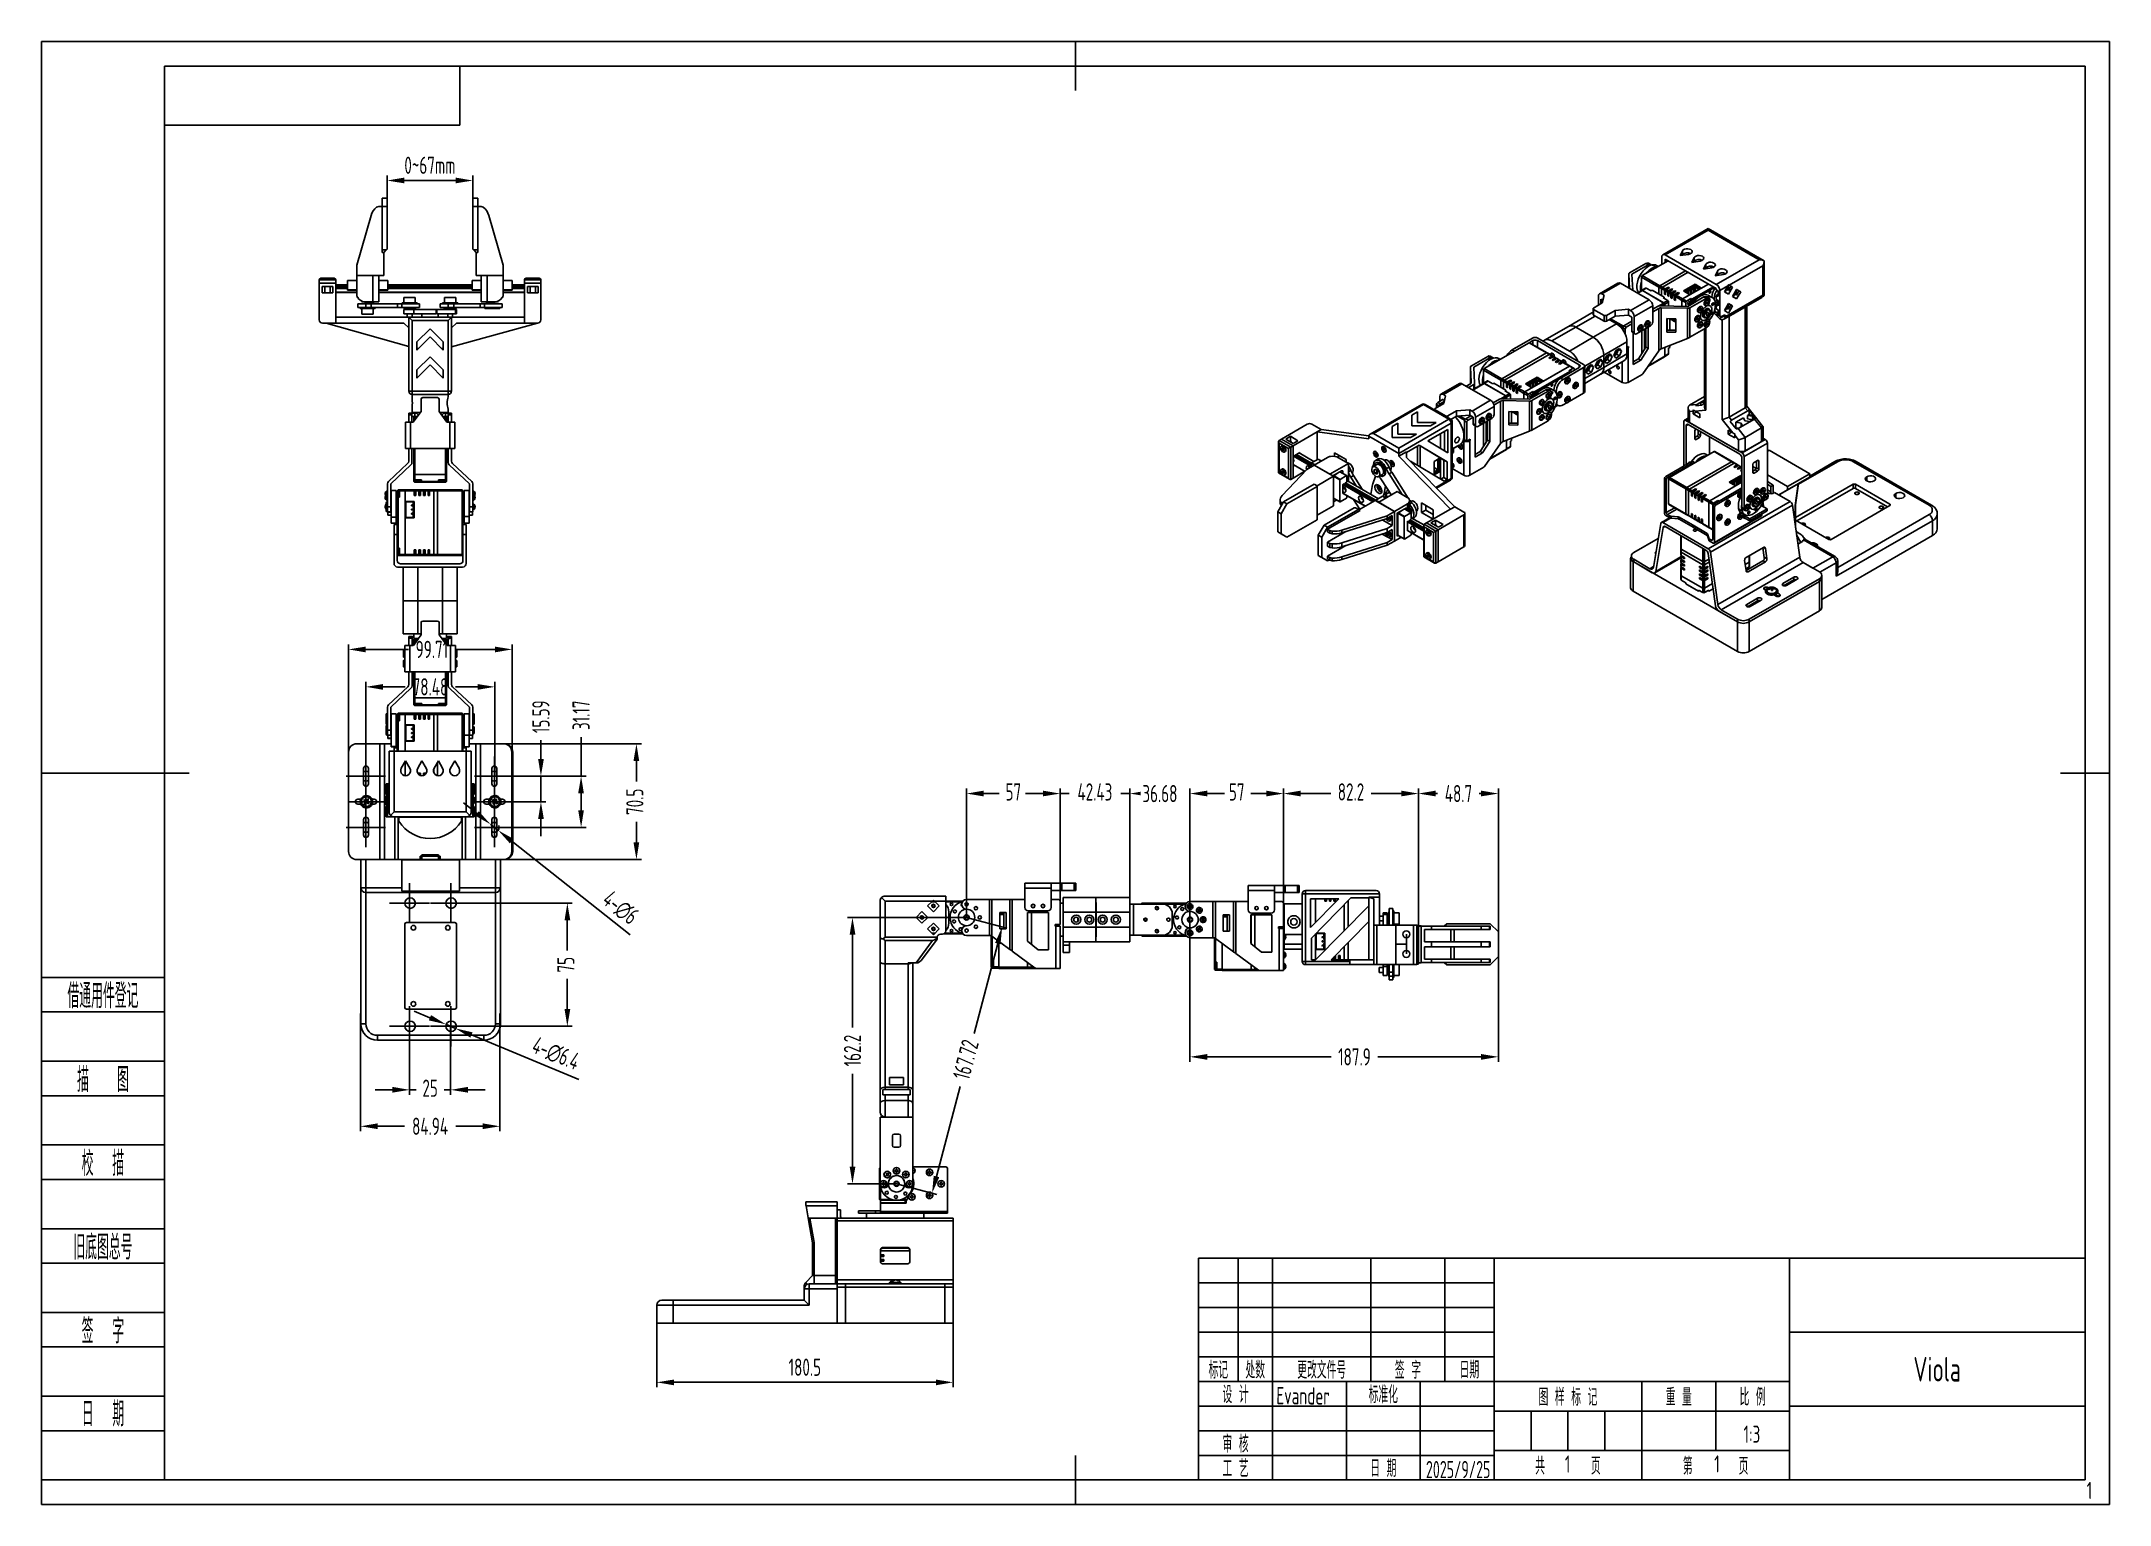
# Model space of a CAD drawing. Header units: millimetres. Extents: x 1241 to 2501, y 194 to 1085.
import ezdxf
from ezdxf.enums import TextEntityAlignment as Align

# ---------------------------------------------------------------- set-up
doc = ezdxf.new("R2010")
doc.units = ezdxf.units.MM
doc.header["$LTSCALE"] = 3
doc.header["$PDSIZE"] = -1
doc.linetypes.add('CENTER2', pattern=[28.575, 19.05, -3.175, 3.175, -3.175])
doc.linetypes.add('CENTERX2', pattern=[20.32, 12.7, -2.54, 2.54, -2.54])
for name, color, linetype in [('1轮廓实线层', 7, 'Continuous'), ('2细线层', 4, 'Continuous'), ('3中心线层', 1, 'CENTER2'), ('6文字层', 3, 'Continuous'), ('7标注层', 4, 'Continuous'), ('图框层', 7, 'Continuous')]:
    doc.layers.add(name, color=color, linetype=linetype)
doc.styles.add('PC_TEXTSTYLE', font='ISOCP.SHX', dxfattribs={"width": 0.707, "bigfont": 'GBCBIG.SHX'})
doc.dimstyles.new('GB_DIAMETER', dxfattribs={"dimtxt": 3.5, "dimasz": 3.5, "dimexe": 1, "dimexo": 0, "dimgap": 1.5, "dimtad": 1, "dimjust": 4, "dimdsep": 46, "dimtxsty": 'PC_TEXTSTYLE', "dimcen": 0, "dimclrd": 256, "dimclrt": 3, "dimadec": 0, "dimazin": 2, "dimtp": 0.1, "dimtm": 0.1, "dimtfac": 0.71, "dimtdec": 3, "dimtmove": 0, "dimatfit": 2, "dimfxl": 1, "dimtfill": 1, "dimarcsym": 0})
doc.dimstyles.new('GB_LINEAR', dxfattribs={"dimtxt": 3.5, "dimasz": 3.5, "dimexe": 1, "dimexo": 0, "dimgap": 1.5, "dimtad": 1, "dimdsep": 46, "dimtxsty": 'PC_TEXTSTYLE', "dimcen": 0, "dimclrd": 256, "dimclrt": 3, "dimadec": 0, "dimazin": 2, "dimtp": 0.1, "dimtm": 0.1, "dimtfac": 0.71, "dimtdec": 3, "dimtmove": 0, "dimatfit": 3, "dimfxl": 1, "dimtfill": 1, "dimarcsym": 0})

# ---------------------------------------------------------------- blocks, each defined once
blk = doc.blocks.new('ZwmFrameMain_A3^_^无分区图框^_^landscape')
at = {"layer": '1轮廓实线层'}
for p, q in [((185, 292), (185, 282)), ((0, 0), (0, 287)), ((390, 287), (0, 287)), ((390, 287), (390, 0)), ((-25, 143.5), (5, 143.5)), ((395, 143.5), (385, 143.5)), ((185, -5), (185, 5)), ((0, 0), (390, 0))]:
    blk.add_line(p, q, dxfattribs=at)
at = {"layer": '2细线层'}
for p, q in [((-25, -5), (-25, 292)), ((395, 292), (-25, 292)), ((395, 292), (395, -5)), ((-25, -5), (395, -5))]:
    blk.add_line(p, q, dxfattribs=at)
blk = doc.blocks.new('ZwmFrameMain_标题栏1')
at = {"layer": '1轮廓实线层'}
for p, q in [((-180, 0), (-180, 45)), ((0, 45), (-180, 45)), ((-172, 20), (-172, 45)), ((-165, 20), (-165, 45)), ((-145, 20), (-145, 45)), ((-130, 20), (-130, 45)), ((-120, 0), (-120, 45)), ((0, 0), (0, 45)), ((-60, 30), (0, 30)), ((-180, 20), (-60, 20)), ((-165, 0), (-165, 20)), ((-150, 0), (-150, 20)), ((-135, 0), (-135, 20)), ((-60, 15), (0, 15)), ((-180, 0), (0, 0))]:
    blk.add_line(p, q, dxfattribs=at)
at = {"layer": '1轮廓实线层', "color": 7}
for p, q in [((-60, 0), (-60, 45)), ((-180, 25), (-120, 25))]:
    blk.add_line(p, q, dxfattribs=at)
at = {"layer": '2细线层'}
for p, q in [((-180, 40), (-120, 40)), ((-180, 35), (-120, 35)), ((-180, 30), (-120, 30)), ((-90, 0), (-90, 20)), ((-75, 6), (-75, 20)), ((-180, 15), (-120, 15)), ((-120, 14), (-60, 14)), ((-112.5, 6), (-112.5, 14)), ((-105, 6), (-105, 14)), ((-97.5, 6), (-97.5, 14)), ((-180, 10), (-120, 10)), ((-180, 5), (-120, 5)), ((-120, 6), (-60, 6))]:
    blk.add_line(p, q, dxfattribs=at)
at = {"layer": '6文字层', "style": 'PC_TEXTSTYLE', "width": 0.667}
for s, p in [('标记', (-176, 22.5)), ('处数', (-168.5, 22.5)), (' 更改文件号 ', (-155, 22.5)), (' 签 字 ', (-137.5, 22.5)), (' 日期 ', (-125, 22.5)), (' 设 计 ', (-172.5, 17.51)), (' 标准化 ', (-142.5, 17.51)), (' 图 样 标 记 ', (-105, 17)), (' 重 量 ', (-82.5, 17)), (' 比 例 ', (-67.5, 17)), (' 审 核 ', (-172.5, 7.5)), (' 工 艺 ', (-172.5, 2.5)), (' 日 期 ', (-142.5, 2.5)), ('共       页', (-105, 3)), ('第       页', (-75, 3))]:
    blk.add_text(s, height=3.5, dxfattribs=at).set_placement(p, align=Align.MIDDLE)
at = {"layer": '6文字层', "style": 'PC_TEXTSTYLE', "flags": 8}
for tag, height, width, p, p2 in [('企业名称', 5, 3.445461, (-54.29, 34.82), (-5.27, 34.82)), ('产品名称或材料标记', 7, 1.034456, (-113.46, 28.64), (-66.42, 28.64)), ('图样名称', 5, 3.480264, (-54.79, 19.98), (-5.27, 19.98)), ('标准化', 3.5, 1.756036, (-133.83, 15.37), (-120.75, 15.37)), ('审核', 3.5, 2.723972, (-163.99, 5.37), (-150.63, 5.37)), ('重量', 3.5, 2.448074, (-88.46, 7.54), (-76.55, 7.54)), ('比例', 3.5, 2.367734, (-73.35, 7.54), (-61.93, 7.54)), ('图样代号', 5, 3.489916, (-54.79, 5.63), (-5.52, 5.63)), ('工艺', 3.5, 2.851598, (-164.21, 0.37), (-150.89, 0.37)), ('共几页', 3.5, 0.953151, (-108.58, 1.48), (-101.56, 1.48)), ('日期', 3.5, 2.733185, (-133.83, 0.37), (-120.75, 0.37))]:
    blk.add_attdef(tag, text='', height=height, dxfattribs=dict(at, width=width)).set_placement(p, p2, align=Align.FIT)
at = {"layer": '6文字层', "style": 'PC_TEXTSTYLE', "width": 9.901758, "flags": 8}
blk.add_attdef('设计', text='', height=3.5, rotation=359.5768, dxfattribs=at).set_placement((-164.23, 15.37), (-150.37, 15.27), align=Align.FIT)
at = {"layer": '6文字层', "color": 3, "style": 'PC_TEXTSTYLE', "width": 0.96618, "flags": 8}
blk.add_attdef('第几页', text='', height=3.5, dxfattribs=at).set_placement((-78.29, 1.5), (-71.16, 1.5), align=Align.FIT)
at = {"layer": '6文字层', "color": 0, "style": 'PC_TEXTSTYLE', "width": 0.715273, "flags": 8}
blk.add_attdef('图纸张数', text='', height=3.5, dxfattribs=at).set_placement((-2.66, -3.87), (4.46, -3.87), align=Align.FIT)
blk = doc.blocks.new('ZwmFrameMain_图样代号')
at = {"layer": '2细线层', "linetype": 'Continuous'}
for p in [(60, 0), (0, -12)]:
    blk.add_line(p, (60, -12), dxfattribs=at)
at = {"layer": '6文字层', "style": 'PC_TEXTSTYLE', "width": 2.827942}
blk.add_attdef('图样代号', text='', height=7, rotation=180, dxfattribs=at).set_placement((58.24, -2.4), (2.35, -2.4), align=Align.FIT)
blk = doc.blocks.new('ZwmFrameMain_附加栏')
at = {"layer": '2细线层'}
for p, q in [((-25, 102), (0, 102)), ((-25, 95), (0, 95)), ((-25, 85), (0, 85)), ((-25, 78), (0, 78)), ((-25, 68), (0, 68)), ((-25, 61), (0, 61)), ((-25, 51), (0, 51)), ((-25, 44), (0, 44)), ((-25, 34), (0, 34)), ((-25, 27), (0, 27)), ((-25, 17), (0, 17)), ((-25, 10), (0, 10)), ((-25, 0), (0, 0))]:
    blk.add_line(p, q, dxfattribs=at)
at = {"layer": '6文字层', "color": 3, "style": 'PC_TEXTSTYLE'}
for s, width, p in [('借通用件登记', 0.667, (-12.5, 98.5)), ('描   图', 0.6667, (-12.5, 81.5)), ('校  描', 0.667, (-12.5, 64.5)), ('旧底图总号', 0.667, (-12.5, 47.5)), ('签  字', 0.667, (-12.5, 30.5)), ('日  期', 0.667, (-12.49, 13.6))]:
    blk.add_text(s, height=5, dxfattribs=dict(at, width=width)).set_placement(p, align=Align.MIDDLE)
at = {"layer": '6文字层', "style": 'PC_TEXTSTYLE'}
for tag, width, p, p2 in [('借通用件登记', 0.671328, (-23.44, 86.36), (-1.25, 86.36)), ('描图', 2.120922, (-23.44, 69.36), (-1.25, 69.36)), ('校图', 2.149976, (-23.75, 52.06), (-1.25, 52.06)), ('旧底图总号', 0.761452, (-22.84, 35.67), (-1.86, 35.67)), ('签字', 2.026939, (-23.14, 18.37), (-1.56, 18.37)), ('日期', 1.89999, (-22.84, 1.37), (-2.17, 1.37))]:
    blk.add_attdef(tag, text='', height=5, dxfattribs=dict(at, width=width)).set_placement(p, p2, align=Align.FIT)
blk = doc.blocks.new('*D7')
at = {"layer": '7标注层', "color": 0, "lineweight": -2}
for p, q in [((1435.8, 492.7), (1435.8, 421)), ((1520.7, 492.7), (1520.7, 421))]:
    blk.add_line(p, q, dxfattribs=at)
at = {"layer": '7标注层', "lineweight": -2}
for p, q in [((1446.3, 424), (1462.6, 424)), ((1510.2, 424), (1493.9, 424))]:
    blk.add_line(p, q, dxfattribs=at)
at = {"layer": '7标注层'}
for points in [[(1446.3, 425.8), (1446.3, 422.3), (1435.8, 424)], [(1510.2, 422.3), (1510.2, 425.8), (1520.7, 424)]]:
    blk.add_solid(points, dxfattribs=at)
at = {"layer": 'Defpoints', "color": 0}
for p in [(1435.8, 492.7), (1520.7, 492.7), (1520.7, 424)]:
    blk.add_point(p, dxfattribs=at)
at = {"layer": '7标注层', "color": 3, "insert": (1478.2, 424), "char_height": 10.5, "attachment_point": 5, "style": 'PC_TEXTSTYLE', "bg_fill": 3, "box_fill_scale": 1.1, "bg_fill_color": 257, "bg_fill_transparency": 0}
blk.add_mtext('84.94', dxfattribs=at)
blk = doc.blocks.new('*D8')
at = {"layer": '7标注层', "color": 0, "lineweight": -2}
for p, q in [((1465.7, 484.9), (1465.7, 443.2)), ((1490.7, 484.9), (1490.7, 443.2))]:
    blk.add_line(p, q, dxfattribs=at)
at = {"layer": '7标注层', "lineweight": -2}
for p, q in [((1455.2, 446.2), (1444.7, 446.2)), ((1465.7, 446.2), (1469.7, 446.2)), ((1490.7, 446.2), (1486.8, 446.2)), ((1501.2, 446.2), (1511.7, 446.2))]:
    blk.add_line(p, q, dxfattribs=at)
at = {"layer": '7标注层'}
for points in [[(1455.2, 444.5), (1455.2, 448), (1465.7, 446.2)], [(1501.2, 448), (1501.2, 444.5), (1490.7, 446.2)]]:
    blk.add_solid(points, dxfattribs=at)
at = {"layer": 'Defpoints', "color": 0}
for p in [(1465.7, 484.9), (1490.7, 484.9)]:
    blk.add_point(p, dxfattribs=at)
at = {"layer": '7标注层', "color": 3, "insert": (1478.2, 447.2), "char_height": 10.5, "attachment_point": 5, "style": 'PC_TEXTSTYLE', "bg_fill": 3, "box_fill_scale": 1.1, "bg_fill_color": 257, "bg_fill_transparency": 0}
blk.add_mtext('25', dxfattribs=at)
at = {"layer": 'Defpoints', "color": 0}
blk.add_point((1490.7, 446.2), dxfattribs=at)
blk = doc.blocks.new('*D10')
at = {"layer": '7标注层', "color": 0, "lineweight": -2}
for p, q in [((1428.5, 636.6), (1428.5, 717.4)), ((1528.2, 636.6), (1528.2, 717.4))]:
    blk.add_line(p, q, dxfattribs=at)
at = {"layer": '7标注层', "lineweight": -2}
for p, q in [((1439, 714.4), (1465.1, 714.4)), ((1517.7, 714.4), (1493.4, 714.4))]:
    blk.add_line(p, q, dxfattribs=at)
at = {"layer": '7标注层'}
for points in [[(1439, 716.1), (1439, 712.6), (1428.5, 714.4)], [(1517.7, 712.6), (1517.7, 716.1), (1528.2, 714.4)]]:
    blk.add_solid(points, dxfattribs=at)
at = {"layer": 'Defpoints', "color": 0}
for p in [(1528.2, 714.4), (1428.5, 636.6), (1528.2, 636.6)]:
    blk.add_point(p, dxfattribs=at)
at = {"layer": '7标注层', "color": 3, "insert": (1479.3, 714.4), "char_height": 10.5, "attachment_point": 5, "style": 'PC_TEXTSTYLE', "bg_fill": 3, "box_fill_scale": 1.1, "bg_fill_color": 257, "bg_fill_transparency": 0}
blk.add_mtext('99.71', dxfattribs=at)
blk = doc.blocks.new('*D11')
at = {"layer": '7标注层', "lineweight": -2}
for p, q in [((1570.2, 637.2), (1570.2, 660.9)), ((1570.2, 626.7), (1570.2, 616.5))]:
    blk.add_line(p, q, dxfattribs=at)
at = {"layer": '7标注层', "color": 0, "lineweight": -2}
for p, q in [((1517.3, 637.2), (1573.2, 637.2)), ((1517.3, 606), (1573.2, 606))]:
    blk.add_line(p, q, dxfattribs=at)
at = {"layer": '7标注层'}
for points in [[(1571.9, 626.7), (1568.4, 626.7), (1570.2, 637.2)], [(1568.4, 616.5), (1571.9, 616.5), (1570.2, 606)]]:
    blk.add_solid(points, dxfattribs=at)
at = {"layer": 'Defpoints', "color": 0}
for p in [(1517.3, 637.2), (1517.3, 606), (1570.2, 606)]:
    blk.add_point(p, dxfattribs=at)
at = {"layer": '7标注层', "color": 3, "insert": (1570.2, 674.3), "char_height": 10.5, "attachment_point": 5, "rotation": 90, "style": 'PC_TEXTSTYLE', "bg_fill": 3, "box_fill_scale": 1.1, "bg_fill_color": 257, "bg_fill_transparency": 0}
blk.add_mtext('31.17', dxfattribs=at)
blk = doc.blocks.new('*D12')
at = {"layer": '7标注层', "color": 0, "lineweight": -2}
for p, q in [((1512.2, 656.9), (1606.9, 656.9)), ((1512.2, 586.4), (1606.9, 586.4))]:
    blk.add_line(p, q, dxfattribs=at)
at = {"layer": '7标注层', "lineweight": -2}
for p, q in [((1603.9, 646.4), (1603.9, 633.9)), ((1603.9, 596.9), (1603.9, 609.3))]:
    blk.add_line(p, q, dxfattribs=at)
at = {"layer": '7标注层'}
for points in [[(1605.6, 646.4), (1602.1, 646.4), (1603.9, 656.9)], [(1602.1, 596.9), (1605.6, 596.9), (1603.9, 586.4)]]:
    blk.add_solid(points, dxfattribs=at)
at = {"layer": 'Defpoints', "color": 0}
for p in [(1512.2, 656.9), (1512.2, 586.4), (1603.9, 586.4)]:
    blk.add_point(p, dxfattribs=at)
at = {"layer": '7标注层', "color": 3, "insert": (1602.9, 621.6), "char_height": 10.5, "attachment_point": 5, "rotation": 90, "style": 'PC_TEXTSTYLE', "bg_fill": 3, "box_fill_scale": 1.1, "bg_fill_color": 257, "bg_fill_transparency": 0}
blk.add_mtext('70.5', dxfattribs=at)
blk = doc.blocks.new('*D13')
at = {"layer": '7标注层', "lineweight": -2}
for p, q in [((1545.7, 647.7), (1545.7, 659.2)), ((1545.7, 637.2), (1545.7, 621.6)), ((1545.7, 611.1), (1545.7, 600.6))]:
    blk.add_line(p, q, dxfattribs=at)
at = {"layer": '7标注层', "color": 0, "lineweight": -2}
for p, q in [((1517.3, 637.2), (1548.7, 637.2)), ((1517.3, 621.6), (1548.7, 621.6))]:
    blk.add_line(p, q, dxfattribs=at)
at = {"layer": '7标注层'}
for points in [[(1544, 647.7), (1547.5, 647.7), (1545.7, 637.2)], [(1547.5, 611.1), (1544, 611.1), (1545.7, 621.6)]]:
    blk.add_solid(points, dxfattribs=at)
at = {"layer": 'Defpoints', "color": 0}
for p in [(1517.3, 637.2), (1517.3, 621.6), (1545.7, 621.6)]:
    blk.add_point(p, dxfattribs=at)
at = {"layer": '7标注层', "color": 3, "insert": (1545.7, 673.4), "char_height": 10.5, "attachment_point": 5, "rotation": 90, "style": 'PC_TEXTSTYLE', "bg_fill": 3, "box_fill_scale": 1.1, "bg_fill_color": 257, "bg_fill_transparency": 0}
blk.add_mtext('15.59', dxfattribs=at)
blk = doc.blocks.new('*D14')
at = {"layer": '7标注层', "color": 0, "lineweight": -2}
for p, q in [((1439.1, 637.2), (1439.1, 694.6)), ((1517.6, 637.2), (1517.6, 694.6))]:
    blk.add_line(p, q, dxfattribs=at)
at = {"layer": '7标注层', "lineweight": -2}
for p, q in [((1449.6, 691.6), (1463.1, 691.6)), ((1507.1, 691.6), (1493.6, 691.6))]:
    blk.add_line(p, q, dxfattribs=at)
at = {"layer": '7标注层'}
for points in [[(1449.6, 693.3), (1449.6, 689.8), (1439.1, 691.6)], [(1507.1, 689.8), (1507.1, 693.3), (1517.6, 691.6)]]:
    blk.add_solid(points, dxfattribs=at)
at = {"layer": 'Defpoints', "color": 0}
for p in [(1517.6, 691.6), (1439.1, 637.2), (1517.6, 637.2)]:
    blk.add_point(p, dxfattribs=at)
at = {"layer": '7标注层', "color": 3, "insert": (1478.4, 691.6), "char_height": 10.5, "attachment_point": 5, "style": 'PC_TEXTSTYLE', "bg_fill": 3, "box_fill_scale": 1.1, "bg_fill_color": 257, "bg_fill_transparency": 0}
blk.add_mtext('78.48', dxfattribs=at)
blk = doc.blocks.new('*D15')
at = {"layer": '7标注层', "color": 0, "lineweight": -2}
for p, q in [((1805, 551.2), (1732.5, 551.2)), ((1762.3, 389), (1732.5, 389))]:
    blk.add_line(p, q, dxfattribs=at)
at = {"layer": '7标注层', "lineweight": -2}
for p, q in [((1735.5, 540.7), (1735.5, 484.2)), ((1735.5, 399.5), (1735.5, 455.9))]:
    blk.add_line(p, q, dxfattribs=at)
at = {"layer": '7标注层'}
for points in [[(1737.3, 540.7), (1733.8, 540.7), (1735.5, 551.2)], [(1733.8, 399.5), (1737.3, 399.5), (1735.5, 389)]]:
    blk.add_solid(points, dxfattribs=at)
at = {"layer": 'Defpoints', "color": 0}
for p in [(1735.5, 551.2), (1805, 551.2), (1762.3, 389)]:
    blk.add_point(p, dxfattribs=at)
at = {"layer": '7标注层', "color": 3, "insert": (1735.5, 470.1), "char_height": 10.5, "attachment_point": 5, "rotation": 90, "style": 'PC_TEXTSTYLE', "bg_fill": 3, "box_fill_scale": 1.1, "bg_fill_color": 257, "bg_fill_transparency": 0}
blk.add_mtext('162.2', dxfattribs=at)
blk = doc.blocks.new('*D16')
at = {"layer": '7标注层', "color": 0, "lineweight": -2}
for p, q in [((1805, 551.2), (1829.6, 544.7)), ((1762.3, 389), (1787, 382.5))]:
    blk.add_line(p, q, dxfattribs=at)
at = {"layer": '7标注层', "lineweight": -2}
for p, q in [((1824.1, 535.3), (1809.6, 480.6)), ((1786.7, 393.4), (1801.1, 448.2))]:
    blk.add_line(p, q, dxfattribs=at)
at = {"layer": '7标注层'}
for points in [[(1825.7, 534.9), (1822.4, 535.7), (1826.7, 545.5)], [(1785, 393.9), (1788.4, 393), (1784, 383.3)]]:
    blk.add_solid(points, dxfattribs=at)
at = {"layer": 'Defpoints', "color": 0}
for p in [(1805, 551.2), (1762.3, 389), (1784, 383.3)]:
    blk.add_point(p, dxfattribs=at)
at = {"layer": '7标注层', "color": 3, "insert": (1804.5, 464.6), "char_height": 10.5, "attachment_point": 5, "rotation": 75.2589, "style": 'PC_TEXTSTYLE', "bg_fill": 3, "box_fill_scale": 1.1, "bg_fill_color": 257, "bg_fill_transparency": 0}
blk.add_mtext('167.72', dxfattribs=at)
blk = doc.blocks.new('*D17')
at = {"layer": '7标注层', "color": 0, "lineweight": -2}
for p, q in [((1805, 551.2), (1805, 629.6)), ((1862, 554), (1862, 629.6))]:
    blk.add_line(p, q, dxfattribs=at)
at = {"layer": '7标注层', "lineweight": -2}
for p, q in [((1815.5, 626.6), (1824.9, 626.6)), ((1851.5, 626.6), (1842.1, 626.6))]:
    blk.add_line(p, q, dxfattribs=at)
at = {"layer": '7标注层'}
for points in [[(1815.5, 628.4), (1815.5, 624.9), (1805, 626.6)], [(1851.5, 624.9), (1851.5, 628.4), (1862, 626.6)]]:
    blk.add_solid(points, dxfattribs=at)
at = {"layer": 'Defpoints', "color": 0}
for p in [(1862, 626.6), (1805, 551.2), (1862, 554)]:
    blk.add_point(p, dxfattribs=at)
at = {"layer": '7标注层', "color": 3, "insert": (1833.5, 627.6), "char_height": 10.5, "attachment_point": 5, "style": 'PC_TEXTSTYLE', "bg_fill": 3, "box_fill_scale": 1.1, "bg_fill_color": 257, "bg_fill_transparency": 0}
blk.add_mtext('57', dxfattribs=at)
blk = doc.blocks.new('*D18')
at = {"layer": '7标注层', "lineweight": -2}
for p, q in [((1851.5, 626.6), (1841, 626.6)), ((1862, 626.6), (1867.6, 626.6)), ((1904.5, 626.6), (1898.9, 626.6)), ((1915, 626.6), (1925.5, 626.6))]:
    blk.add_line(p, q, dxfattribs=at)
at = {"layer": '7标注层', "color": 0, "lineweight": -2}
for p, q in [((1862, 559.8), (1862, 629.6)), ((1904.5, 559.8), (1904.5, 629.6))]:
    blk.add_line(p, q, dxfattribs=at)
at = {"layer": '7标注层'}
for points in [[(1851.5, 624.9), (1851.5, 628.4), (1862, 626.6)], [(1915, 628.4), (1915, 624.9), (1904.5, 626.6)]]:
    blk.add_solid(points, dxfattribs=at)
at = {"layer": 'Defpoints', "color": 0}
for p in [(1904.5, 626.6), (1862, 559.8), (1904.5, 559.8)]:
    blk.add_point(p, dxfattribs=at)
at = {"layer": '7标注层', "color": 3, "insert": (1883.2, 627.6), "char_height": 10.5, "attachment_point": 5, "style": 'PC_TEXTSTYLE', "bg_fill": 3, "box_fill_scale": 1.1, "bg_fill_color": 257, "bg_fill_transparency": 0}
blk.add_mtext('42.43', dxfattribs=at)
blk = doc.blocks.new('*D29')
at = {"layer": '7标注层', "color": 0, "lineweight": -2}
for p, q in [((1904.5, 549.8), (1904.5, 629.6)), ((1941.1, 549.8), (1941.1, 629.6))]:
    blk.add_line(p, q, dxfattribs=at)
at = {"layer": '7标注层', "lineweight": -2}
blk.add_line((1951.6, 626.6), (1962.1, 626.6), dxfattribs=at)
at = {"layer": '7标注层'}
blk.add_solid([(1951.6, 628.4), (1951.6, 624.9), (1941.1, 626.6)], dxfattribs=at)
at = {"layer": 'Defpoints', "color": 0}
for p in [(1904.5, 626.6), (1904.5, 549.8), (1941.1, 549.8)]:
    blk.add_point(p, dxfattribs=at)
at = {"layer": '7标注层', "color": 3, "insert": (1922.8, 626.6), "char_height": 10.5, "attachment_point": 5, "style": 'PC_TEXTSTYLE', "bg_fill": 3, "box_fill_scale": 1.1, "bg_fill_color": 257, "bg_fill_transparency": 0}
blk.add_mtext('36.68', dxfattribs=at)
blk = doc.blocks.new('_None')
blk = doc.blocks.new('*D19')
at = {"layer": '7标注层', "color": 0, "lineweight": -2}
for p, q in [((1941.1, 549.8), (1941.1, 463.3)), ((2129, 542.3), (2129, 463.3))]:
    blk.add_line(p, q, dxfattribs=at)
at = {"layer": '7标注层', "lineweight": -2}
for p, q in [((1951.6, 466.3), (2027.2, 466.3)), ((2118.5, 466.3), (2055.5, 466.3))]:
    blk.add_line(p, q, dxfattribs=at)
at = {"layer": '7标注层'}
for points in [[(1951.6, 468), (1951.6, 464.5), (1941.1, 466.3)], [(2118.5, 464.5), (2118.5, 468), (2129, 466.3)]]:
    blk.add_solid(points, dxfattribs=at)
at = {"layer": 'Defpoints', "color": 0}
for p in [(1941.1, 549.8), (2129, 542.3), (2129, 466.3)]:
    blk.add_point(p, dxfattribs=at)
at = {"layer": '7标注层', "color": 3, "insert": (2041.3, 466.3), "char_height": 10.5, "attachment_point": 5, "style": 'PC_TEXTSTYLE', "bg_fill": 3, "box_fill_scale": 1.1, "bg_fill_color": 257, "bg_fill_transparency": 0}
blk.add_mtext('187.9', dxfattribs=at)
blk = doc.blocks.new('*D25')
at = {"layer": '7标注层', "color": 0, "lineweight": -2}
for p, q in [((1941.1, 549.8), (1941.1, 629.6)), ((1998.1, 549.8), (1998.1, 629.6))]:
    blk.add_line(p, q, dxfattribs=at)
at = {"layer": '7标注层', "lineweight": -2}
for p, q in [((1951.6, 626.6), (1961, 626.6)), ((1987.6, 626.6), (1978.2, 626.6))]:
    blk.add_line(p, q, dxfattribs=at)
at = {"layer": '7标注层'}
for points in [[(1951.6, 628.4), (1951.6, 624.9), (1941.1, 626.6)], [(1987.6, 624.9), (1987.6, 628.4), (1998.1, 626.6)]]:
    blk.add_solid(points, dxfattribs=at)
at = {"layer": 'Defpoints', "color": 0}
for p in [(1998.1, 626.6), (1941.1, 549.8), (1998.1, 549.8)]:
    blk.add_point(p, dxfattribs=at)
at = {"layer": '7标注层', "color": 3, "insert": (1969.6, 627.6), "char_height": 10.5, "attachment_point": 5, "style": 'PC_TEXTSTYLE', "bg_fill": 3, "box_fill_scale": 1.1, "bg_fill_color": 257, "bg_fill_transparency": 0}
blk.add_mtext('57', dxfattribs=at)
blk = doc.blocks.new('*D24')
at = {"layer": '7标注层', "color": 0, "lineweight": -2}
for p, q in [((1998.1, 559.8), (1998.1, 629.6)), ((2080.3, 545.4), (2080.3, 629.6))]:
    blk.add_line(p, q, dxfattribs=at)
at = {"layer": '7标注层', "lineweight": -2}
for p, q in [((2008.6, 626.6), (2026.9, 626.6)), ((2069.8, 626.6), (2051.5, 626.6))]:
    blk.add_line(p, q, dxfattribs=at)
at = {"layer": '7标注层'}
for points in [[(2008.6, 628.4), (2008.6, 624.9), (1998.1, 626.6)], [(2069.8, 624.9), (2069.8, 628.4), (2080.3, 626.6)]]:
    blk.add_solid(points, dxfattribs=at)
at = {"layer": 'Defpoints', "color": 0}
for p in [(2080.3, 626.6), (1998.1, 559.8), (2080.3, 545.4)]:
    blk.add_point(p, dxfattribs=at)
at = {"layer": '7标注层', "color": 3, "insert": (2039.2, 627.6), "char_height": 10.5, "attachment_point": 5, "style": 'PC_TEXTSTYLE', "bg_fill": 3, "box_fill_scale": 1.1, "bg_fill_color": 257, "bg_fill_transparency": 0}
blk.add_mtext('82.2', dxfattribs=at)
blk = doc.blocks.new('*D23')
at = {"layer": '7标注层', "color": 0, "lineweight": -2}
for p, q in [((2080.3, 545.4), (2080.3, 629.6)), ((2129, 542.3), (2129, 629.6))]:
    blk.add_line(p, q, dxfattribs=at)
at = {"layer": '7标注层', "lineweight": -2}
for p, q in [((2090.8, 626.6), (2092, 626.6)), ((2118.5, 626.6), (2117.3, 626.6))]:
    blk.add_line(p, q, dxfattribs=at)
at = {"layer": '7标注层'}
for points in [[(2090.8, 628.4), (2090.8, 624.9), (2080.3, 626.6)], [(2118.5, 624.9), (2118.5, 628.4), (2129, 626.6)]]:
    blk.add_solid(points, dxfattribs=at)
at = {"layer": 'Defpoints', "color": 0}
for p in [(2080.3, 626.6), (2080.3, 545.4), (2129, 542.3)]:
    blk.add_point(p, dxfattribs=at)
at = {"layer": '7标注层', "color": 3, "insert": (2104.7, 626.6), "char_height": 10.5, "attachment_point": 5, "style": 'PC_TEXTSTYLE', "bg_fill": 3, "box_fill_scale": 1.1, "bg_fill_color": 257, "bg_fill_transparency": 0}
blk.add_mtext('48.7', dxfattribs=at)
blk = doc.blocks.new('*D20')
at = {"layer": '7标注层', "color": 0, "lineweight": -2}
for p, q in [((1616.3, 304.1), (1616.3, 265.1)), ((1796.8, 304.1), (1796.8, 265.1))]:
    blk.add_line(p, q, dxfattribs=at)
at = {"layer": '7标注层', "lineweight": -2}
blk.add_line((1626.8, 268.1), (1786.3, 268.1), dxfattribs=at)
at = {"layer": '7标注层'}
for points in [[(1626.8, 269.8), (1626.8, 266.3), (1616.3, 268.1)], [(1786.3, 266.3), (1786.3, 269.8), (1796.8, 268.1)]]:
    blk.add_solid(points, dxfattribs=at)
at = {"layer": 'Defpoints', "color": 0}
for p in [(1616.3, 304.1), (1796.8, 304.1), (1796.8, 268.1)]:
    blk.add_point(p, dxfattribs=at)
at = {"layer": '7标注层', "color": 3, "insert": (1706.5, 277.3), "char_height": 10.5, "attachment_point": 5, "style": 'PC_TEXTSTYLE', "bg_fill": 3, "box_fill_scale": 1.1, "bg_fill_color": 257, "bg_fill_transparency": 0}
blk.add_mtext('180.5', dxfattribs=at)
blk = doc.blocks.new('*D22')
at = {"layer": '7标注层', "color": 0, "lineweight": -2}
for p, q in [((1490.7, 559.9), (1564.8, 559.9)), ((1490.7, 484.9), (1564.8, 484.9))]:
    blk.add_line(p, q, dxfattribs=at)
at = {"layer": '7标注层', "lineweight": -2}
for p, q in [((1561.8, 549.4), (1561.8, 531)), ((1561.8, 495.4), (1561.8, 513.8))]:
    blk.add_line(p, q, dxfattribs=at)
at = {"layer": '7标注层'}
for points in [[(1563.6, 549.4), (1560.1, 549.4), (1561.8, 559.9)], [(1560.1, 495.4), (1563.6, 495.4), (1561.8, 484.9)]]:
    blk.add_solid(points, dxfattribs=at)
at = {"layer": 'Defpoints', "color": 0}
for p in [(1490.7, 559.9), (1490.7, 484.9), (1561.8, 484.9)]:
    blk.add_point(p, dxfattribs=at)
at = {"layer": '7标注层', "color": 3, "insert": (1560.9, 522.4), "char_height": 10.5, "attachment_point": 5, "rotation": 90, "style": 'PC_TEXTSTYLE', "bg_fill": 3, "box_fill_scale": 1.1, "bg_fill_color": 257, "bg_fill_transparency": 0}
blk.add_mtext('75', dxfattribs=at)
blk = doc.blocks.new('*D26')
at = {"layer": '7标注层', "lineweight": -2}
for p, q in [((1506.8, 614.4), (1498.5, 620.9)), ((1515, 607.9), (1519.7, 604.2)), ((1600.1, 540.5), (1527.9, 597.7))]:
    blk.add_line(p, q, dxfattribs=at)
at = {"layer": '7标注层', "color": 0, "lineweight": -2}
blk.add_arc((1517.3, 606), 3, 300, 21.6085, dxfattribs=at)
at = {"layer": '7标注层'}
for points in [[(1505.7, 613.1), (1507.9, 615.8), (1515, 607.9)], [(1529, 599), (1526.8, 596.3), (1519.7, 604.2)]]:
    blk.add_solid(points, dxfattribs=at)
at = {"layer": 'Defpoints', "color": 0}
for p in [(1515, 607.9), (1519.7, 604.2)]:
    blk.add_point(p, dxfattribs=at)
at = {"layer": '7标注层', "color": 3, "insert": (1594.2, 557), "char_height": 10.5, "attachment_point": 5, "rotation": 321.6085, "style": 'PC_TEXTSTYLE', "bg_fill": 3, "box_fill_scale": 1.1, "bg_fill_color": 257, "bg_fill_transparency": 0}
blk.add_mtext('4-∅6', dxfattribs=at)
blk = doc.blocks.new('*D27')
at = {"layer": '7标注层', "lineweight": -2}
for p, q in [((1478.1, 490.1), (1468.4, 494.2)), ((1487.8, 486.1), (1493.7, 483.6)), ((1568.9, 452.4), (1503.4, 479.6))]:
    blk.add_line(p, q, dxfattribs=at)
at = {"layer": '7标注层'}
for points in [[(1477.4, 488.5), (1478.8, 491.7), (1487.8, 486.1)], [(1504.1, 481.2), (1502.7, 478), (1493.7, 483.6)]]:
    blk.add_solid(points, dxfattribs=at)
at = {"layer": 'Defpoints', "color": 0}
for p in [(1487.8, 486.1), (1493.7, 483.6)]:
    blk.add_point(p, dxfattribs=at)
at = {"layer": '7标注层', "color": 3, "insert": (1554.9, 468.2), "char_height": 10.5, "attachment_point": 5, "rotation": 337.424, "style": 'PC_TEXTSTYLE', "bg_fill": 3, "box_fill_scale": 1.1, "bg_fill_color": 257, "bg_fill_transparency": 0}
blk.add_mtext('4-∅6.4', dxfattribs=at)
blk = doc.blocks.new('*D28')
at = {"layer": '7标注层', "color": 0, "lineweight": -2}
for p, q in [((1452, 986.6), (1452, 1002.9)), ((1504.2, 986.6), (1504.2, 1002.9))]:
    blk.add_line(p, q, dxfattribs=at)
at = {"layer": '7标注层', "lineweight": -2}
blk.add_line((1462.5, 999.9), (1493.7, 999.9), dxfattribs=at)
at = {"layer": '7标注层'}
for points in [[(1462.5, 1001.7), (1462.5, 998.2), (1452, 999.9)], [(1493.7, 998.2), (1493.7, 1001.7), (1504.2, 999.9)]]:
    blk.add_solid(points, dxfattribs=at)
at = {"layer": 'Defpoints', "color": 0}
for p in [(1504.2, 999.9), (1452, 986.6), (1504.2, 986.6)]:
    blk.add_point(p, dxfattribs=at)
at = {"layer": '7标注层', "color": 3, "insert": (1478.1, 1009.2), "char_height": 10.5, "attachment_point": 5, "style": 'PC_TEXTSTYLE', "bg_fill": 3, "box_fill_scale": 1.1, "bg_fill_color": 257, "bg_fill_transparency": 0}
blk.add_mtext('0~67mm', dxfattribs=at)

msp = doc.modelspace()

# ---------------------------------------------------------------- linework, layer by layer
at = {"color": 7, "linetype": 'Continuous', "lineweight": 25}
for p, q in [((1446.972, 984.128), (1445.623, 983.637)), ((1448.972, 984.128), (1446.972, 984.128)), ((1448.972, 984.128), (1448.972, 989.128)), ((1448.972, 989.128), (1451.972, 989.128)), ((1451.972, 984.128), (1448.972, 984.128)), ((1448.972, 957.628), (1448.972, 984.128)), ((1451.972, 989.128), (1451.972, 984.128)), ((1451.972, 984.128), (1451.972, 958.128)), ((1504.25, 989.128), (1507.25, 989.128)), ((1504.25, 984.128), (1504.25, 989.128)), ((1507.25, 984.128), (1504.25, 984.128)), ((1504.25, 958.128), (1504.25, 984.128)), ((1507.25, 989.128), (1507.25, 984.128)), ((1507.25, 984.128), (1507.25, 957.628)), ((1507.25, 984.128), (1509.25, 984.128)), ((1510.599, 983.637), (1509.25, 984.128)), ((1442.243, 978.601), (1433.472, 948.455)), ((1522.75, 948.455), (1513.979, 978.601)), ((2256.817, 970.688), (2229.154, 954.719)), ((2290.929, 950.995), (2256.817, 970.688)), ((2256.817, 970.688), (2256.817, 969.674)), ((1448.972, 957.628), (1451.472, 957.628)), ((1448.972, 956.128), (1448.972, 957.628)), ((1451.472, 957.628), (1449.972, 956.128)), ((1451.972, 958.128), (1451.472, 957.628)), ((1504.25, 958.128), (1504.75, 957.628)), ((1506.25, 956.128), (1504.75, 957.628)), ((1504.75, 957.628), (1507.25, 957.628)), ((1507.25, 957.628), (1507.25, 956.128)), ((2256.817, 969.674), (2230.654, 954.57)), ((2287.93, 951.713), (2256.817, 969.674)), ((1433.472, 942.128), (1433.472, 948.455)), ((1449.972, 956.128), (1448.972, 956.128)), ((1449.972, 942.128), (1449.972, 956.128)), ((1507.25, 956.128), (1506.25, 956.128)), ((1506.25, 942.128), (1506.25, 956.128)), ((1522.75, 942.128), (1522.75, 948.455)), ((2208.963, 943.681), (2218.863, 949.396)), ((2220.277, 948.579), (2210.378, 942.865)), ((2232.422, 951.1), (2216.653, 941.997)), ((2218.863, 949.396), (2220.277, 948.579)), ((2221.777, 948.728), (2220.363, 949.544)), ((2224.654, 947.304), (2222.533, 948.528)), ((2226.388, 947.617), (2225.418, 948.176)), ((2228.533, 953.345), (2228.533, 948.855)), ((2261.767, 936.609), (2230.654, 954.57)), ((2261.767, 934.159), (2230.654, 952.12)), ((2230.654, 952.12), (2230.654, 950.376)), ((2241.191, 957.059), (2239.846, 954.162)), ((2239.846, 954.162), (2244.865, 954.938)), ((2241.191, 954.61), (2241.071, 954.351)), ((2241.191, 954.61), (2241.191, 957.059)), ((2248.262, 952.977), (2246.917, 950.08)), ((2246.917, 950.08), (2251.936, 950.856)), ((2248.262, 950.528), (2248.142, 950.269)), ((2248.262, 950.528), (2248.262, 952.977)), ((2255.333, 948.895), (2253.988, 945.998)), ((2253.988, 945.998), (2259.008, 946.774)), ((2255.333, 946.446), (2255.213, 946.187)), ((2255.333, 946.446), (2255.333, 948.895)), ((2258.529, 947.721), (2257.948, 947.385)), ((2257.948, 947.385), (2258.655, 946.977)), ((2258.836, 947.694), (2258.125, 947.283)), ((2258.655, 946.977), (2259.618, 947.533)), ((2261.767, 936.609), (2287.93, 951.713)), ((2290.051, 948.038), (2269.57, 936.215)), ((2290.051, 930.109), (2290.051, 948.038)), ((2290.93, 930.616), (2290.93, 950.995)), ((1420.711, 939.428), (1410.711, 939.428)), ((1410.711, 939.428), (1410.711, 937.428)), ((1420.711, 937.428), (1410.711, 937.428)), ((1410.711, 915.128), (1410.711, 937.428)), ((1411.711, 940.428), (1419.711, 940.428)), ((1412.478, 931.428), (1412.478, 935.428)), ((1418.944, 935.428), (1412.478, 935.428)), ((1414.095, 931.428), (1414.095, 935.428)), ((1417.328, 931.428), (1417.328, 935.428)), ((1418.944, 931.428), (1418.944, 935.428)), ((1420.711, 939.428), (1420.711, 937.428)), ((1420.711, 937.428), (1420.711, 916.628)), ((1420.711, 936.428), (1427.972, 936.428)), ((1427.972, 935.334), (1420.711, 935.334)), ((1420.711, 934.834), (1427.972, 934.834)), ((1427.972, 939.128), (1433.472, 939.128)), ((1427.972, 938.958), (1427.972, 939.128)), ((1427.972, 938.958), (1427.972, 933.298)), ((1433.472, 938.958), (1427.972, 938.958)), ((1427.972, 933.298), (1433.472, 933.298)), ((1427.972, 933.128), (1427.972, 933.298)), ((1433.472, 933.128), (1427.972, 933.128)), ((1433.472, 930.75), (1433.472, 942.128)), ((1446.972, 942.128), (1433.472, 942.128)), ((1449.972, 942.128), (1446.972, 942.128)), ((1446.972, 926.128), (1446.972, 942.128)), ((1446.972, 939.128), (1452.472, 939.128)), ((1452.472, 938.958), (1446.972, 938.958)), ((1446.972, 933.298), (1452.472, 933.298)), ((1452.472, 933.128), (1446.972, 933.128)), ((1452.472, 939.128), (1452.472, 938.958)), ((1452.472, 938.958), (1452.472, 933.298)), ((1452.472, 936.428), (1503.75, 936.428)), ((1503.75, 935.334), (1452.472, 935.334)), ((1452.472, 934.834), (1503.75, 934.834)), ((1452.472, 933.298), (1452.472, 933.128)), ((1503.75, 939.128), (1509.25, 939.128)), ((1503.75, 938.958), (1503.75, 939.128)), ((1503.75, 938.958), (1503.75, 933.298)), ((1509.25, 938.958), (1503.75, 938.958)), ((1503.75, 933.128), (1503.75, 933.298)), ((1503.75, 933.298), (1509.25, 933.298)), ((1509.25, 933.128), (1503.75, 933.128)), ((1522.75, 942.128), (1506.25, 942.128)), ((1509.25, 942.128), (1509.25, 926.128)), ((1509.25, 942.128), (1522.75, 942.128)), ((1522.75, 942.128), (1522.75, 930.75)), ((1522.75, 939.128), (1528.25, 939.128)), ((1528.25, 938.958), (1522.75, 938.958)), ((1522.75, 933.298), (1528.25, 933.298)), ((1528.25, 933.128), (1522.75, 933.128)), ((1528.25, 939.128), (1528.25, 938.958)), ((1528.25, 938.958), (1528.25, 933.298)), ((1528.25, 936.428), (1535.711, 936.428)), ((1535.711, 935.334), (1528.25, 935.334)), ((1528.25, 934.834), (1535.711, 934.834)), ((1528.25, 933.298), (1528.25, 933.128)), ((1535.711, 939.428), (1535.711, 937.428)), ((1545.711, 939.428), (1535.711, 939.428)), ((1535.711, 937.428), (1535.711, 916.628)), ((1535.711, 937.428), (1545.711, 937.428)), ((1536.711, 940.428), (1544.711, 940.428)), ((1537.478, 931.428), (1537.478, 935.428)), ((1537.478, 935.428), (1543.944, 935.428)), ((1539.095, 931.428), (1539.095, 935.428)), ((1542.328, 931.428), (1542.328, 935.428)), ((1543.944, 931.428), (1543.944, 935.428)), ((1545.711, 939.428), (1545.711, 937.428)), ((1545.711, 915.128), (1545.711, 937.428)), ((2201.856, 937.491), (2190.542, 930.96)), ((2203.356, 937.343), (2192.042, 930.811)), ((2203.356, 937.343), (2220.892, 927.219)), ((2208.378, 942.865), (2208.378, 934.443)), ((2208.379, 942.827), (2208.868, 934.16)), ((2210.927, 933.126), (2210.378, 942.865)), ((2210.928, 932.971), (2210.928, 933.088)), ((2216.392, 932.939), (2213.688, 931.378)), ((2216.158, 941.14), (2216.158, 941.548)), ((2226.765, 935.017), (2216.158, 941.14)), ((2216.158, 941.14), (2216.158, 932.804)), ((2218.725, 934.416), (2216.392, 933.069)), ((2216.653, 941.997), (2227.26, 935.874)), ((2219.075, 934.382), (2216.742, 933.035)), ((2229.894, 925.442), (2216.742, 933.035)), ((2216.742, 932.904), (2229.894, 925.311)), ((2219.075, 934.382), (2222.01, 932.688)), ((2222.01, 932.688), (2222.646, 933.055)), ((2222.646, 933.055), (2229.929, 928.851)), ((2226.765, 930.677), (2226.765, 935.017)), ((2228.391, 934.078), (2226.765, 935.017)), ((2243.028, 944.977), (2227.26, 935.874)), ((2227.26, 935.874), (2228.886, 934.935)), ((2228.391, 934.078), (2228.391, 929.738)), ((2230.159, 933.057), (2228.391, 934.078)), ((2228.886, 934.935), (2244.655, 944.038)), ((2228.886, 934.935), (2230.654, 933.915)), ((2230.159, 930.771), (2230.159, 933.057)), ((2230.336, 930.873), (2230.336, 933.445)), ((2230.406, 933.568), (2232.634, 934.853)), ((2232.634, 935.058), (2230.654, 933.915)), ((2232.139, 931.914), (2230.866, 932.649)), ((2230.866, 932.649), (2230.866, 930.363)), ((2233.341, 934.649), (2231.361, 933.506)), ((2231.361, 933.506), (2232.634, 932.772)), ((2232.386, 932.425), (2234.614, 933.71)), ((2232.634, 935.058), (2233.341, 934.649)), ((2232.634, 934.853), (2232.634, 935.058)), ((2232.634, 934.853), (2233.164, 934.547)), ((2234.614, 933.915), (2232.634, 932.772)), ((2235.321, 933.506), (2233.341, 932.363)), ((2234.366, 931.282), (2236.594, 932.567)), ((2234.614, 933.915), (2235.321, 933.506)), ((2234.614, 933.71), (2234.614, 933.915)), ((2234.614, 933.71), (2235.144, 933.404)), ((2236.594, 932.772), (2234.614, 931.629)), ((2236.594, 932.772), (2237.301, 932.363)), ((2236.594, 932.567), (2236.594, 932.772)), ((2236.594, 932.567), (2237.124, 932.261)), ((2257.029, 936.894), (2241.261, 927.791)), ((2248.829, 936.732), (2241.758, 932.65)), ((2241.758, 932.65), (2245.717, 930.364)), ((2248.829, 936.07), (2242.331, 932.319)), ((2243.209, 931.812), (2248.935, 935.118)), ((2244.828, 932.42), (2243.492, 931.649)), ((2244.687, 932.502), (2246.465, 933.529)), ((2244.687, 932.502), (2244.828, 932.42)), ((2244.828, 930.878), (2244.828, 932.42)), ((2245.983, 932.624), (2245.983, 930.518)), ((2246.465, 933.529), (2246.606, 933.447)), ((2246.465, 932.762), (2246.465, 933.529)), ((2246.583, 930.864), (2246.583, 932.624)), ((2249.076, 934.873), (2246.606, 933.447)), ((2246.607, 930.878), (2246.606, 933.447)), ((2246.917, 927.628), (2259.999, 935.18)), ((2247.624, 927.22), (2260.706, 934.772)), ((2247.779, 933.662), (2247.779, 931.555)), ((2248.379, 931.901), (2248.379, 933.662)), ((2248.829, 936.732), (2252.788, 934.446)), ((2248.829, 936.732), (2248.829, 936.07)), ((2248.829, 936.07), (2252.215, 934.115)), ((2251.443, 933.67), (2248.935, 935.118)), ((2251.302, 933.588), (2249.076, 934.873)), ((2249.076, 932.303), (2249.076, 934.873)), ((2252.788, 934.446), (2257.029, 936.894)), ((2262.404, 944.813), (2261.06, 941.916)), ((2261.06, 941.916), (2266.079, 942.692)), ((2261.767, 933.261), (2261.767, 934.159)), ((2262.827, 932.649), (2261.767, 933.261)), ((2262.404, 942.364), (2262.284, 942.105)), ((2262.404, 942.364), (2262.404, 944.813)), ((2262.827, 929.383), (2262.827, 932.649)), ((2268.813, 935.778), (2263.888, 932.935)), ((2263.888, 918.074), (2263.888, 932.935)), ((2268.813, 935.778), (2266.691, 932.104)), ((2267.647, 932.884), (2267.07, 931.885)), ((2267.775, 933.708), (2267.706, 933.861)), ((2268.036, 933.984), (2267.775, 933.708)), ((2267.842, 934.096), (2268.036, 933.984)), ((2268.036, 933.984), (2267.923, 934.236)), ((2268.331, 933.5), (2269.146, 933.03)), ((2270.206, 934.867), (2268.635, 933.96)), ((2269.146, 933.03), (2270.631, 935.602)), ((2269.287, 936.378), (2269.157, 936.453)), ((2269.191, 930.66), (2271.691, 934.99)), ((2270.631, 935.602), (2269.287, 936.378)), ((2271.691, 934.99), (2269.57, 936.215)), ((2270.631, 935.602), (2271.691, 934.99)), ((2274.141, 933.575), (2271.641, 929.245)), ((2274.095, 930.172), (2275.58, 932.744)), ((2276.641, 932.132), (2274.141, 933.575)), ((2274.237, 933.52), (2274.141, 933.575)), ((2275.58, 932.744), (2274.237, 933.52)), ((2275.58, 932.744), (2276.641, 932.132)), ((1418.944, 931.428), (1412.478, 931.428)), ((1420.711, 931.978), (1433.472, 931.978)), ((1433.472, 931.628), (1420.711, 931.628)), ((1434.079, 928.628), (1434.008, 928.75)), ((1434.122, 924.828), (1434.122, 922.528)), ((1438.974, 924.828), (1434.122, 924.828)), ((1438.974, 922.528), (1434.122, 922.528)), ((1435.522, 922.528), (1435.522, 921.928)), ((1444.722, 921.928), (1435.522, 921.928)), ((1436.122, 924.928), (1436.122, 924.828)), ((1444.122, 924.928), (1436.122, 924.928)), ((1436.672, 921.928), (1436.672, 918.628)), ((1446.972, 926.128), (1438.409, 926.128)), ((1438.622, 926.128), (1438.622, 924.928)), ((1438.974, 922.528), (1438.974, 924.828)), ((1438.974, 924.828), (1442.27, 924.828)), ((1442.27, 922.528), (1438.974, 922.528)), ((1441.622, 924.928), (1441.622, 926.128)), ((1442.27, 924.828), (1442.27, 922.528)), ((1442.27, 924.828), (1458.373, 924.828)), ((1442.27, 922.528), (1458.373, 922.528)), ((1443.572, 918.628), (1443.572, 921.928)), ((1444.122, 924.828), (1444.122, 924.928)), ((1444.722, 921.928), (1444.722, 922.528)), ((1446.972, 931.978), (1509.25, 931.978)), ((1509.25, 931.628), (1446.972, 931.628)), ((1458.373, 922.528), (1458.373, 924.828)), ((1458.373, 924.828), (1461.018, 924.828)), ((1461.018, 922.528), (1458.373, 922.528)), ((1461.018, 924.828), (1461.018, 922.528)), ((1471.73, 924.828), (1461.018, 924.828)), ((1471.73, 922.528), (1461.018, 922.528)), ((1461.13, 925.428), (1461.13, 924.828)), ((1461.13, 925.428), (1470.33, 925.428)), ((1461.73, 922.528), (1461.73, 922.428)), ((1461.73, 922.428), (1469.73, 922.428)), ((1462.23, 921.328), (1462.23, 918.828)), ((1462.23, 921.328), (1468.294, 921.328)), ((1462.28, 928.728), (1462.28, 925.428)), ((1469.18, 928.728), (1462.28, 928.728)), ((1464.23, 922.428), (1464.23, 921.328)), ((1467.23, 921.328), (1467.23, 922.428)), ((1468.294, 921.328), (1468.294, 918.828)), ((1468.294, 921.328), (1481.873, 921.328)), ((1469.18, 925.428), (1469.18, 928.728)), ((1469.73, 922.428), (1469.73, 922.528)), ((1470.33, 924.828), (1470.33, 925.428)), ((1471.73, 922.528), (1471.73, 924.828)), ((1481.873, 921.328), (1481.873, 918.828)), ((1481.873, 921.328), (1482.341, 921.328)), ((1482.341, 921.328), (1482.341, 918.828)), ((1482.341, 921.328), (1493.583, 921.328)), ((1484.42, 924.828), (1484.42, 922.528)), ((1484.42, 924.828), (1489.299, 924.828)), ((1484.42, 922.528), (1489.299, 922.528)), ((1485.82, 925.428), (1485.82, 924.828)), ((1485.82, 925.428), (1490.42, 925.428)), ((1486.42, 922.528), (1486.42, 922.428)), ((1486.42, 922.428), (1490.42, 922.428)), ((1486.97, 928.728), (1486.97, 925.428)), ((1493.87, 928.728), (1486.97, 928.728)), ((1488.92, 922.428), (1488.92, 921.328)), ((1489.299, 922.528), (1489.299, 924.828)), ((1489.299, 924.828), (1492.601, 924.828)), ((1492.601, 922.528), (1489.299, 922.528)), ((1490.42, 925.428), (1495.02, 925.428)), ((1490.42, 922.428), (1494.42, 922.428)), ((1491.92, 921.328), (1491.92, 922.428)), ((1492.601, 924.828), (1492.601, 922.528)), ((1508.749, 924.828), (1492.601, 924.828)), ((1508.749, 922.528), (1492.601, 922.528)), ((1493.583, 921.328), (1493.583, 918.828)), ((1493.583, 921.328), (1494.192, 921.328)), ((1493.87, 925.428), (1493.87, 928.728)), ((1494.192, 918.828), (1494.192, 921.328)), ((1494.42, 922.428), (1494.42, 922.528)), ((1495.02, 924.828), (1495.02, 925.428)), ((1508.749, 922.528), (1508.749, 924.828)), ((1508.749, 924.828), (1511.405, 924.828)), ((1511.405, 922.528), (1508.749, 922.528)), ((1509.25, 926.128), (1517.813, 926.128)), ((1511.405, 924.828), (1511.405, 922.528)), ((1511.405, 924.828), (1522.1, 924.828)), ((1511.405, 922.528), (1522.1, 922.528)), ((1511.5, 922.528), (1511.5, 921.928)), ((1520.7, 921.928), (1511.5, 921.928)), ((1512.1, 924.928), (1512.1, 924.828)), ((1520.1, 924.928), (1512.1, 924.928)), ((1520.1, 924.828), (1520.1, 924.928)), ((1520.7, 921.928), (1520.7, 922.528)), ((1522.1, 922.528), (1522.1, 924.828)), ((1522.214, 928.75), (1522.143, 928.628)), ((1522.75, 931.978), (1535.711, 931.978)), ((1535.711, 931.628), (1522.75, 931.628)), ((1537.478, 931.428), (1543.944, 931.428)), ((2186.728, 921.872), (2186.728, 918.36)), ((2187.021, 922.28), (2192.325, 925.341)), ((2193.385, 917.79), (2187.021, 921.463)), ((2187.021, 921.463), (2187.021, 917.952)), ((2189.92, 923.953), (2189.92, 929.586)), ((2191.335, 924.77), (2191.335, 927.708)), ((2191.335, 927.708), (2192.695, 926.923)), ((2193.421, 930.015), (2192.042, 930.811)), ((2193.421, 930.015), (2192.325, 925.341)), ((2194.8, 917.79), (2200.103, 920.851)), ((2200.103, 920.851), (2208.199, 921.484)), ((2200.103, 917.34), (2200.103, 920.851)), ((2209.578, 920.688), (2208.199, 921.484)), ((2208.199, 917.973), (2208.199, 921.484)), ((2209.578, 920.688), (2220.892, 927.219)), ((2223.013, 923.545), (2211.699, 917.014)), ((2223.013, 923.545), (2223.013, 913.91)), ((2225.969, 923.25), (2223.013, 921.544)), ((2223.013, 919.911), (2226.771, 922.08)), ((2226.771, 922.08), (2226.771, 896.292)), ((2244.319, 923.271), (2227.449, 923.588)), ((2228.25, 922.418), (2244.253, 922.117)), ((2228.25, 897.508), (2228.25, 922.418)), ((2229.293, 928.483), (2229.929, 928.851)), ((2229.293, 928.483), (2232.227, 926.789)), ((2229.894, 925.442), (2232.227, 926.789)), ((2229.929, 928.851), (2229.929, 928.116)), ((2230.336, 930.873), (2230.159, 930.771)), ((2230.866, 930.363), (2230.159, 930.771)), ((2230.866, 930.567), (2230.336, 930.873)), ((2232.722, 925.932), (2230.389, 924.585)), ((2230.389, 923.533), (2230.389, 924.585)), ((2230.389, 923.533), (2230.389, 924.454)), ((2232.139, 929.628), (2232.139, 931.914)), ((2232.316, 929.73), (2232.139, 929.628)), ((2232.846, 929.22), (2232.139, 929.628)), ((2232.316, 929.73), (2232.316, 932.302)), ((2232.846, 929.424), (2232.316, 929.73)), ((2232.722, 925.932), (2232.722, 923.489)), ((2232.846, 931.506), (2232.846, 929.22)), ((2234.119, 930.771), (2232.846, 931.506)), ((2233.341, 932.363), (2234.614, 931.629)), ((2234.119, 928.485), (2234.119, 930.771)), ((2234.296, 928.587), (2234.119, 928.485)), ((2234.826, 928.077), (2234.119, 928.485)), ((2234.296, 928.587), (2234.296, 931.159)), ((2234.826, 928.281), (2234.296, 928.587)), ((2234.826, 930.363), (2234.826, 928.077)), ((2236.099, 929.628), (2234.826, 930.363)), ((2237.301, 932.363), (2235.321, 931.22)), ((2235.321, 931.22), (2236.594, 930.486)), ((2236.099, 927.342), (2236.099, 929.628)), ((2236.275, 927.444), (2236.099, 927.342)), ((2236.806, 926.934), (2236.099, 927.342)), ((2236.275, 927.444), (2236.275, 930.016)), ((2236.806, 927.138), (2236.275, 927.444)), ((2236.346, 930.139), (2238.574, 931.424)), ((2238.574, 931.629), (2236.594, 930.486)), ((2240.766, 926.934), (2236.806, 929.22)), ((2236.806, 929.22), (2236.806, 926.934)), ((2239.281, 931.22), (2237.301, 930.077)), ((2237.301, 930.077), (2241.261, 927.791)), ((2238.574, 931.629), (2239.281, 931.22)), ((2238.574, 931.424), (2238.574, 931.629)), ((2238.574, 931.424), (2239.104, 931.118)), ((2240.766, 926.934), (2240.766, 923.338)), ((2243.099, 925.587), (2240.766, 926.934)), ((2241.261, 927.791), (2245.717, 930.364)), ((2241.261, 927.791), (2243.594, 926.444)), ((2243.099, 923.294), (2243.099, 925.587)), ((2243.594, 926.444), (2246.281, 927.996)), ((2244.187, 931.587), (2244.187, 931.248)), ((2244.253, 922.117), (2244.254, 903.796)), ((2254.218, 928.986), (2244.319, 923.271)), ((2244.787, 930.901), (2244.787, 931.587)), ((2245.611, 925.443), (2245.611, 926.164)), ((2245.751, 925.802), (2245.68, 925.843)), ((2245.733, 922.454), (2255.632, 928.169)), ((2245.733, 904.49), (2245.733, 922.454)), ((2246.917, 927.628), (2246.281, 927.996)), ((2246.281, 927.996), (2246.281, 926.362)), ((2246.281, 926.362), (2246.917, 925.995)), ((2247.624, 927.22), (2246.917, 927.628)), ((2246.917, 925.995), (2246.917, 927.628)), ((2246.917, 925.995), (2247.624, 925.995)), ((2247.484, 925.098), (2247.624, 925.995)), ((2247.624, 925.995), (2247.624, 927.22)), ((2251.149, 922.662), (2251.602, 922.401)), ((2251.491, 920.601), (2252.013, 921.153)), ((2251.491, 920.601), (2251.599, 920.362)), ((2251.599, 920.362), (2252.121, 920.913)), ((2252.059, 921.907), (2251.797, 921.632)), ((2251.797, 921.632), (2252.013, 921.153)), ((2251.905, 921.038), (2252.121, 920.913)), ((2251.917, 921.758), (2251.992, 921.591)), ((2251.992, 921.591), (2252.275, 921.428)), ((2252.059, 921.907), (2252.275, 921.428)), ((2252.209, 921.466), (2252.1, 921.352)), ((2252.316, 920.873), (2252.1, 921.352)), ((2252.1, 921.352), (2252.383, 921.189)), ((2252.337, 920.434), (2252.121, 920.913)), ((2252.316, 920.873), (2252.196, 920.747)), ((2252.798, 921.979), (2252.275, 921.428)), ((2252.316, 920.873), (2252.599, 920.71)), ((2252.599, 920.71), (2252.337, 920.434)), ((2252.906, 921.74), (2252.383, 921.189)), ((2252.599, 920.71), (2252.383, 921.189)), ((2253.142, 922.935), (2252.689, 923.197)), ((2252.689, 921.865), (2252.906, 921.74)), ((2252.798, 921.979), (2252.906, 921.74)), ((2254.218, 928.986), (2255.632, 928.169)), ((2254.689, 923.955), (2255.142, 923.694)), ((2255.149, 926.885), (2255.602, 926.623)), ((2255.491, 924.824), (2256.013, 925.375)), ((2255.491, 924.824), (2255.599, 924.584)), ((2255.599, 924.584), (2256.121, 925.135)), ((2257.132, 928.318), (2255.718, 929.134)), ((2256.059, 926.13), (2255.797, 925.854)), ((2255.797, 925.854), (2256.013, 925.375)), ((2255.905, 925.26), (2256.121, 925.135)), ((2255.917, 925.98), (2255.992, 925.814)), ((2255.992, 925.814), (2256.275, 925.651)), ((2256.059, 926.13), (2256.275, 925.651)), ((2256.209, 925.689), (2256.1, 925.574)), ((2256.316, 925.095), (2256.1, 925.574)), ((2256.1, 925.574), (2256.383, 925.411)), ((2256.337, 924.656), (2256.121, 925.135)), ((2256.316, 925.095), (2256.196, 924.969)), ((2256.798, 926.202), (2256.275, 925.651)), ((2256.316, 925.095), (2256.599, 924.932)), ((2256.599, 924.932), (2256.337, 924.656)), ((2256.906, 925.962), (2256.383, 925.411)), ((2256.599, 924.932), (2256.383, 925.411)), ((2257.142, 927.158), (2256.689, 927.419)), ((2256.689, 926.087), (2256.906, 925.962)), ((2257.344, 921.663), (2256.716, 922.026)), ((2257.991, 923.599), (2256.772, 924.303)), ((2256.798, 926.202), (2256.906, 925.962)), ((2259.076, 928.746), (2256.955, 929.97)), ((2259.022, 928.9), (2260.436, 928.084)), ((2259.022, 928.777), (2259.022, 928.9)), ((2260.436, 928.084), (2260.436, 927.326)), ((2260.479, 920.314), (2261.679, 919.621)), ((2262.827, 930.607), (2261.767, 929.995)), ((2261.767, 927.545), (2261.767, 929.995)), ((2261.767, 929.995), (2262.827, 929.383)), ((2262.827, 926.933), (2261.767, 927.545)), ((2262.827, 924.892), (2261.767, 924.279)), ((2261.767, 921.83), (2261.767, 924.279)), ((2261.767, 924.279), (2262.827, 923.667)), ((2262.827, 921.217), (2261.767, 921.83)), ((2262.827, 923.667), (2262.827, 926.933)), ((2262.827, 918.686), (2262.827, 921.217)), ((2266.691, 932.104), (2269.191, 930.66)), ((2269.191, 925.002), (2266.691, 920.672)), ((2266.691, 920.672), (2269.191, 919.228)), ((2267.307, 920.864), (2266.928, 921.083)), ((2267.647, 921.452), (2267.307, 920.864)), ((2267.597, 917.147), (2290.051, 930.109)), ((2267.775, 922.277), (2267.706, 922.43)), ((2267.775, 922.277), (2268.036, 922.552)), ((2267.842, 922.665), (2268.036, 922.552)), ((2268.036, 922.552), (2267.923, 922.805)), ((2268.331, 922.069), (2269.146, 921.599)), ((2270.206, 923.436), (2268.635, 922.528)), ((2289.43, 928.736), (2268.974, 916.927)), ((2269.146, 921.599), (2270.631, 924.171)), ((2271.691, 923.558), (2269.191, 925.002)), ((2269.287, 924.947), (2269.191, 925.002)), ((2269.191, 919.228), (2271.691, 923.558)), ((2270.631, 924.171), (2269.287, 924.947)), ((2279.444, 922.97), (2269.545, 917.255)), ((2270.631, 924.171), (2271.691, 923.558)), ((2271.641, 929.245), (2274.141, 927.801)), ((2272.596, 930.025), (2272.02, 929.026)), ((2272.252, 918.818), (2279.323, 922.9)), ((2275.754, 920.84), (2272.252, 918.818)), ((2272.725, 930.85), (2272.656, 931.003)), ((2272.986, 931.125), (2272.725, 930.85)), ((2272.791, 931.238), (2272.986, 931.125)), ((2272.986, 931.125), (2272.872, 931.378)), ((2273.281, 930.642), (2274.095, 930.172)), ((2275.156, 932.009), (2273.584, 931.102)), ((2274.141, 927.801), (2276.641, 932.132)), ((2275.754, 920.84), (2282.825, 924.922)), ((2279.323, 922.9), (2282.825, 924.922)), ((2279.323, 922.9), (2279.323, 922.9)), ((2279.444, 922.97), (2289.43, 928.736)), ((2279.444, 861.552), (2279.444, 922.97)), ((2280.323, 862.362), (2280.323, 923.477)), ((1412.711, 913.128), (1420.711, 913.128)), ((1465.211, 898.758), (1414.985, 913.128)), ((1420.711, 913.128), (1420.711, 916.628)), ((1420.711, 916.628), (1465.211, 916.628)), ((1420.711, 913.128), (1462.211, 913.128)), ((1436.672, 918.628), (1440.122, 918.628)), ((1440.122, 918.628), (1443.572, 918.628)), ((1462.211, 913.128), (1465.211, 910.128)), ((1462.23, 918.828), (1468.294, 918.828)), ((1464.23, 918.828), (1464.23, 916.628)), ((1467.211, 914.628), (1465.211, 916.628)), ((1465.211, 916.628), (1491.211, 916.628)), ((1465.211, 871.628), (1465.211, 916.628)), ((1489.211, 914.628), (1467.211, 914.628)), ((1467.211, 914.628), (1467.211, 871.628)), ((1467.23, 916.628), (1467.23, 918.828)), ((1468.294, 918.828), (1481.873, 918.828)), ((1478.211, 909.628), (1470.211, 901.628)), ((1473.211, 918.828), (1473.211, 916.628)), ((1486.211, 901.628), (1478.211, 909.628)), ((1482.341, 918.828), (1493.583, 918.828)), ((1483.211, 916.628), (1483.211, 918.828)), ((1488.92, 918.828), (1488.92, 916.628)), ((1491.211, 916.628), (1489.211, 914.628)), ((1489.211, 871.628), (1489.211, 914.628)), ((1491.211, 916.628), (1491.211, 871.628)), ((1535.711, 916.628), (1491.211, 916.628)), ((1494.211, 913.128), (1491.211, 910.128)), ((1543.711, 913.128), (1491.211, 898.678)), ((1491.92, 916.628), (1491.92, 918.828)), ((1493.583, 918.828), (1494.192, 918.828)), ((1535.711, 913.128), (1494.211, 913.128)), ((1535.711, 913.128), (1535.711, 916.628)), ((1543.711, 913.128), (1535.711, 913.128)), ((2171.704, 911.07), (2157.137, 902.661)), ((2176.203, 910.625), (2161.637, 902.216)), ((2185.867, 919.247), (2171.725, 911.083)), ((2176.203, 910.625), (2186.81, 904.502)), ((2186.831, 904.514), (2176.224, 910.637)), ((2185.867, 919.247), (2186.728, 919.582)), ((2186.831, 904.514), (2200.973, 912.678)), ((2187.021, 917.952), (2193.385, 914.278)), ((2193.385, 914.278), (2193.385, 917.79)), ((2194.8, 917.79), (2194.8, 914.278)), ((2194.8, 914.278), (2200.103, 917.34)), ((2196.5, 915.26), (2200.973, 912.678)), ((2196.588, 915.311), (2204.819, 910.56)), ((2197.295, 915.719), (2205.172, 911.172)), ((2200.103, 917.34), (2208.199, 917.973)), ((2206.17, 909.371), (2204.756, 910.188)), ((2204.756, 910.188), (2204.756, 909.055)), ((2210.285, 914.196), (2205.463, 911.412)), ((2205.463, 911.412), (2206.877, 910.596)), ((2206.17, 906.57), (2206.17, 909.371)), ((2206.877, 910.596), (2210.285, 912.563)), ((2208.199, 917.973), (2210.285, 916.768)), ((2210.285, 908.195), (2210.285, 916.768)), ((2210.285, 908.195), (2211.699, 907.379)), ((2210.699, 907.279), (2212.114, 906.463)), ((2211.699, 907.379), (2211.699, 917.014)), ((2221.599, 911.46), (2213.114, 906.562)), ((2214.292, 908.471), (2214.744, 908.21)), ((2214.751, 911.401), (2215.204, 911.14)), ((2215.093, 909.34), (2215.616, 909.892)), ((2215.093, 909.34), (2215.201, 909.101)), ((2215.201, 909.101), (2215.724, 909.652)), ((2215.661, 910.646), (2215.4, 910.371)), ((2215.4, 910.371), (2215.616, 909.892)), ((2215.507, 909.777), (2215.724, 909.652)), ((2215.519, 910.497), (2215.594, 910.33)), ((2215.594, 910.33), (2215.877, 910.167)), ((2215.661, 910.646), (2215.877, 910.167)), ((2215.811, 910.205), (2215.702, 910.091)), ((2215.918, 909.612), (2215.702, 910.091)), ((2215.702, 910.091), (2215.985, 909.928)), ((2215.94, 909.173), (2215.724, 909.652)), ((2215.918, 909.612), (2215.799, 909.486)), ((2216.4, 910.718), (2215.877, 910.167)), ((2215.918, 909.612), (2216.201, 909.449)), ((2216.201, 909.449), (2215.94, 909.173)), ((2216.508, 910.479), (2215.985, 909.928)), ((2216.201, 909.449), (2215.985, 909.928)), ((2216.744, 911.674), (2216.291, 911.936)), ((2216.292, 910.604), (2216.508, 910.479)), ((2216.388, 894.614), (2216.388, 908.452)), ((2216.4, 910.718), (2216.508, 910.479)), ((2218.014, 897.109), (2218.014, 909.391)), ((2218.534, 910.921), (2218.987, 910.659)), ((2218.821, 898.345), (2218.821, 909.857)), ((2218.994, 913.85), (2219.447, 913.589)), ((2219.336, 911.79), (2219.859, 912.341)), ((2219.336, 911.79), (2219.444, 911.55)), ((2219.444, 911.55), (2219.967, 912.101)), ((2219.904, 913.095), (2219.643, 912.82)), ((2219.643, 912.82), (2219.859, 912.341)), ((2219.75, 912.226), (2219.967, 912.101)), ((2219.762, 912.946), (2219.837, 912.78)), ((2219.837, 912.78), (2220.12, 912.616)), ((2219.904, 913.095), (2220.12, 912.616)), ((2220.054, 912.655), (2219.945, 912.54)), ((2220.161, 912.061), (2219.945, 912.54)), ((2219.945, 912.54), (2220.228, 912.377)), ((2220.183, 911.622), (2219.967, 912.101)), ((2220.161, 912.061), (2220.041, 911.935)), ((2220.643, 913.168), (2220.12, 912.616)), ((2220.161, 912.061), (2220.444, 911.898)), ((2220.444, 911.898), (2220.183, 911.622)), ((2220.751, 912.928), (2220.228, 912.377)), ((2220.444, 911.898), (2220.228, 912.377)), ((2220.235, 897.529), (2220.235, 910.673)), ((2220.987, 914.124), (2220.534, 914.385)), ((2220.534, 913.053), (2220.751, 912.928)), ((2220.643, 913.168), (2220.751, 912.928)), ((2237.181, 915.717), (2231.684, 915.821)), ((2231.684, 915.821), (2231.684, 907.655)), ((2231.749, 908.809), (2231.684, 907.655)), ((2231.684, 907.655), (2237.181, 907.552)), ((2231.749, 915.82), (2231.749, 908.809)), ((2237.181, 908.707), (2231.749, 908.809)), ((2233.359, 915.789), (2233.359, 908.779)), ((2233.359, 915.786), (2234.264, 915.263)), ((2234.119, 915.775), (2234.119, 915.584)), ((2234.296, 915.772), (2234.296, 915.4)), ((2234.316, 915.354), (2234.839, 915.052)), ((2234.826, 915.175), (2234.826, 915.762)), ((2234.826, 915.175), (2236.099, 914.441)), ((2234.971, 914.855), (2236.244, 914.12)), ((2236.099, 915.738), (2236.099, 914.441)), ((2236.275, 915.734), (2236.275, 914.257)), ((2236.296, 914.211), (2236.819, 913.909)), ((2236.806, 914.032), (2236.806, 915.724)), ((2236.951, 913.712), (2237.181, 913.579)), ((2237.181, 907.552), (2237.181, 915.717)), ((2245.733, 904.49), (2255.632, 910.205)), ((2249.032, 914.157), (2249.485, 913.896)), ((2249.492, 917.087), (2249.945, 916.825)), ((2249.834, 915.026), (2250.357, 915.577)), ((2249.834, 915.026), (2249.942, 914.786)), ((2249.942, 914.786), (2250.465, 915.337)), ((2250.402, 916.332), (2250.141, 916.056)), ((2250.141, 916.056), (2250.357, 915.577)), ((2250.248, 915.463), (2250.465, 915.337)), ((2250.26, 916.182), (2250.335, 916.016)), ((2250.335, 916.016), (2250.618, 915.853)), ((2250.402, 916.332), (2250.618, 915.853)), ((2250.552, 915.891), (2250.443, 915.776)), ((2250.659, 915.297), (2250.443, 915.776)), ((2250.443, 915.776), (2250.726, 915.613)), ((2250.681, 914.858), (2250.465, 915.337)), ((2250.659, 915.297), (2250.54, 915.171)), ((2251.141, 916.404), (2250.618, 915.853)), ((2250.659, 915.297), (2250.942, 915.134)), ((2250.942, 915.134), (2250.681, 914.858)), ((2250.689, 919.732), (2251.142, 919.471)), ((2250.689, 910.494), (2251.142, 910.233)), ((2251.249, 916.164), (2250.726, 915.613)), ((2250.942, 915.134), (2250.726, 915.613)), ((2251.485, 917.36), (2251.032, 917.621)), ((2251.032, 916.289), (2251.249, 916.164)), ((2251.141, 916.404), (2251.249, 916.164)), ((2251.149, 913.424), (2251.602, 913.163)), ((2251.491, 911.363), (2252.013, 911.914)), ((2251.491, 911.363), (2251.599, 911.124)), ((2251.599, 911.124), (2252.121, 911.675)), ((2252.059, 912.669), (2251.797, 912.393)), ((2251.797, 912.393), (2252.013, 911.914)), ((2251.905, 911.8), (2252.121, 911.675)), ((2251.917, 912.52), (2251.992, 912.353)), ((2251.992, 912.353), (2252.275, 912.19)), ((2252.059, 912.669), (2252.275, 912.19)), ((2252.209, 912.228), (2252.1, 912.114)), ((2252.316, 911.635), (2252.1, 912.114)), ((2252.1, 912.114), (2252.383, 911.951)), ((2252.337, 911.196), (2252.121, 911.675)), ((2252.316, 911.635), (2252.196, 911.509)), ((2252.798, 912.741), (2252.275, 912.19)), ((2252.316, 911.635), (2252.599, 911.471)), ((2252.599, 911.471), (2252.337, 911.196)), ((2252.906, 912.502), (2252.383, 911.951)), ((2252.599, 911.471), (2252.383, 911.951)), ((2253.142, 913.697), (2252.689, 913.958)), ((2252.689, 912.627), (2252.906, 912.502)), ((2252.798, 912.741), (2252.906, 912.502)), ((2253.716, 916.83), (2254.345, 916.467)), ((2254.524, 909.565), (2254.524, 862.362)), ((2254.689, 910.89), (2255.142, 910.629)), ((2255.149, 913.82), (2255.602, 913.559)), ((2255.491, 911.759), (2256.013, 912.31)), ((2255.491, 911.759), (2255.599, 911.52)), ((2255.599, 911.52), (2256.121, 912.071)), ((2256.059, 913.065), (2255.797, 912.789)), ((2255.797, 912.789), (2256.013, 912.31)), ((2255.905, 912.196), (2256.121, 912.071)), ((2255.917, 912.915), (2255.992, 912.749)), ((2255.992, 912.749), (2256.275, 912.586)), ((2256.059, 913.065), (2256.275, 912.586)), ((2256.209, 912.624), (2256.1, 912.51)), ((2256.316, 912.031), (2256.1, 912.51)), ((2256.1, 912.51), (2256.383, 912.346)), ((2256.337, 911.592), (2256.121, 912.071)), ((2256.316, 912.031), (2256.196, 911.905)), ((2256.798, 913.137), (2256.275, 912.586)), ((2257.132, 915.253), (2256.28, 915.745)), ((2256.316, 912.031), (2256.599, 911.867)), ((2256.599, 911.867), (2256.337, 911.592)), ((2256.906, 912.898), (2256.383, 912.346)), ((2256.599, 911.867), (2256.383, 912.346)), ((2257.142, 914.093), (2256.689, 914.354)), ((2256.689, 913.023), (2256.906, 912.898)), ((2256.798, 913.137), (2256.906, 912.898)), ((2261.508, 919.72), (2259.886, 918.784)), ((2261.508, 919.72), (2259.886, 918.784)), ((2260.376, 919.067), (2263.627, 915.85)), ((2261.455, 919.69), (2262.586, 919.037)), ((2262.827, 919.176), (2261.918, 918.651)), ((2261.918, 918.651), (2262.979, 918.039)), ((2262.181, 918.383), (2264.302, 917.158)), ((2262.827, 918.686), (2263.888, 918.074)), ((2263.627, 915.85), (2265.866, 917.144)), ((2266.193, 917.772), (2265.302, 917.257)), ((2265.486, 917.363), (2265.866, 917.144)), ((2266.44, 915.463), (2269.898, 917.459)), ((2268.974, 916.927), (2266.44, 915.463)), ((2267.597, 917.147), (2267.6, 916.959)), ((2269.898, 917.459), (2269.545, 917.255)), ((2269.545, 917.255), (2269.545, 855.837)), ((1470.211, 896.628), (1478.211, 904.628)), ((1470.211, 901.628), (1470.211, 896.628)), ((1470.211, 897.528), (1471.111, 897.528)), ((1478.211, 904.628), (1486.211, 896.628)), ((1485.311, 897.528), (1486.211, 897.528)), ((1486.211, 896.628), (1486.211, 901.628)), ((2147.707, 901.113), (2120.412, 885.356)), ((2158.313, 894.99), (2131.019, 879.233)), ((2137.325, 896.753), (2149.828, 903.97)), ((2137.325, 896.753), (2138.74, 895.936)), ((2149.97, 902.419), (2147.707, 901.113)), ((2158.313, 894.99), (2147.707, 901.113)), ((2158.663, 895.025), (2148.057, 901.148)), ((2152.798, 902.419), (2178.254, 887.724)), ((2152.939, 903.97), (2180.941, 887.806)), ((2159.94, 894.051), (2158.313, 894.99)), ((2160.29, 894.086), (2158.663, 895.025)), ((2172.243, 896.093), (2161.637, 902.216)), ((2172.243, 896.093), (2186.81, 904.502)), ((2207.337, 901.655), (2193.195, 893.491)), ((2200.537, 896.342), (2199.394, 893.395)), ((2202.823, 897.661), (2200.537, 896.342)), ((2201.056, 894.109), (2202.199, 897.056)), ((2202.199, 897.056), (2202.076, 897.23)), ((2202.199, 897.056), (2203.966, 896.035)), ((2203.966, 896.035), (2202.823, 897.661)), ((2202.823, 893.089), (2203.966, 896.035)), ((2207.337, 901.655), (2207.337, 894.306)), ((2207.337, 898.352), (2208.292, 898.903)), ((2207.584, 898.495), (2208.292, 898.086)), ((2208.009, 897.923), (2208.292, 898.086)), ((2208.009, 897.923), (2208.009, 876.954)), ((2208.292, 898.086), (2208.292, 898.903)), ((2211.573, 906.775), (2211.154, 906.533)), ((2211.154, 906.533), (2211.154, 887.944)), ((2214.28, 891.382), (2218.821, 898.345)), ((2220.235, 897.529), (2215.695, 890.565)), ((2216.964, 882.283), (2226.771, 896.292)), ((2220.235, 897.529), (2218.821, 898.345)), ((2228.25, 897.508), (2244.254, 903.796)), ((2230.389, 893.066), (2230.389, 898.348)), ((2230.389, 892.936), (2230.389, 898.348)), ((2232.722, 897.802), (2233.359, 898.169)), ((2232.722, 897.802), (2232.722, 894.413)), ((2233.359, 899.515), (2233.359, 898.169)), ((2244.254, 903.796), (2244.98, 904.217)), ((1478.211, 892.628), (1470.211, 884.628)), ((1470.211, 879.628), (1478.211, 887.628)), ((1470.211, 884.628), (1470.211, 879.628)), ((1486.211, 884.628), (1478.211, 892.628)), ((1478.211, 887.628), (1486.211, 879.628)), ((1486.211, 879.628), (1486.211, 884.628)), ((2111.995, 886.306), (2111.995, 876.213)), ((2111.997, 886.268), (2112.518, 877.03)), ((2112.581, 887.122), (2122.481, 892.837)), ((2123.895, 892.021), (2113.995, 886.306)), ((2114.545, 876.567), (2113.995, 886.306)), ((2119.917, 884.499), (2119.917, 884.907)), ((2130.524, 878.376), (2119.917, 884.499)), ((2119.917, 884.499), (2119.917, 876.417)), ((2120.412, 885.356), (2131.019, 879.233)), ((2122.481, 892.837), (2123.895, 892.021)), ((2125.395, 892.169), (2123.981, 892.985)), ((2128.337, 891.868), (2129.213, 891.515)), ((2130.147, 890.976), (2129.213, 891.515)), ((2132.645, 878.295), (2159.94, 894.051)), ((2172.314, 886.908), (2145.02, 871.151)), ((2150.677, 870.988), (2172.597, 883.642)), ((2151.384, 870.579), (2172.597, 882.826)), ((2156.548, 877.806), (2172.314, 886.908)), ((2161.707, 893.031), (2159.728, 891.888)), ((2159.728, 891.888), (2160.435, 891.48)), ((2161.955, 892.969), (2159.904, 891.786)), ((2161.707, 893.031), (2159.94, 894.051)), ((2162.057, 893.065), (2160.29, 894.086)), ((2160.435, 891.48), (2162.415, 892.622)), ((2160.97, 893.693), (2160.93, 894.051)), ((2163.687, 891.888), (2161.707, 890.745)), ((2161.707, 890.745), (2162.415, 890.337)), ((2163.935, 891.826), (2161.884, 890.643)), ((2162.528, 892.673), (2162.005, 892.974)), ((2163.687, 891.888), (2162.415, 892.622)), ((2162.415, 890.337), (2164.394, 891.48)), ((2164.037, 891.922), (2162.765, 892.657)), ((2163.051, 892.826), (2163.011, 892.515)), ((2165.667, 890.745), (2163.687, 889.602)), ((2163.687, 889.602), (2164.394, 889.194)), ((2165.915, 890.683), (2163.864, 889.5)), ((2164.508, 891.53), (2163.985, 891.831)), ((2165.667, 890.745), (2164.394, 891.48)), ((2164.394, 889.194), (2166.374, 890.337)), ((2166.017, 890.779), (2164.744, 891.514)), ((2167.647, 889.602), (2165.667, 888.459)), ((2165.667, 888.459), (2166.374, 888.051)), ((2167.895, 889.541), (2165.844, 888.357)), ((2166.487, 890.387), (2165.965, 890.688)), ((2167.647, 889.602), (2166.374, 890.337)), ((2166.374, 888.051), (2168.354, 889.194)), ((2167.997, 889.636), (2166.724, 890.371)), ((2167.024, 879.608), (2178.254, 886.091)), ((2168.467, 889.244), (2167.945, 889.545)), ((2168.043, 889.602), (2168.001, 889.968)), ((2172.314, 886.908), (2168.354, 889.194)), ((2180.941, 886.01), (2168.438, 878.792)), ((2172.664, 886.942), (2168.704, 889.228)), ((2170.122, 888.744), (2170.082, 888.433)), ((2171.961, 884.009), (2174.648, 885.561)), ((2172.597, 883.642), (2171.961, 884.009)), ((2174.648, 885.561), (2172.314, 886.908)), ((2172.597, 883.642), (2172.597, 882.826)), ((2174.998, 885.595), (2172.664, 886.942)), ((2175.143, 885.275), (2175.143, 884.295)), ((2180.941, 886.01), (2180.941, 870.495)), ((2181.585, 871.393), (2181.585, 886.908)), ((2181.585, 876.396), (2191.309, 882.01)), ((2183.475, 886.492), (2182.332, 883.545)), ((2182.332, 883.545), (2183.475, 881.919)), ((2182.454, 883.371), (2183.993, 884.259)), ((2182.85, 884.661), (2182.743, 884.605)), ((2185.761, 887.811), (2183.475, 886.492)), ((2183.475, 881.919), (2185.761, 883.239)), ((2183.993, 884.259), (2185.136, 887.206)), ((2183.993, 884.259), (2185.761, 883.239)), ((2185.136, 887.206), (2185.014, 887.38)), ((2185.136, 887.206), (2186.904, 886.185)), ((2186.904, 886.185), (2185.761, 887.811)), ((2185.761, 883.239), (2186.904, 886.185)), ((2189.131, 889.757), (2187.988, 886.811)), ((2187.988, 886.811), (2189.131, 885.185)), ((2188.111, 886.637), (2189.65, 887.525)), ((2188.507, 887.927), (2188.4, 887.871)), ((2191.418, 891.077), (2189.131, 889.757)), ((2189.131, 885.185), (2191.418, 886.504)), ((2189.65, 887.525), (2190.793, 890.471)), ((2189.65, 887.525), (2191.418, 886.504)), ((2190.793, 890.471), (2190.67, 890.646)), ((2190.793, 890.471), (2192.561, 889.451)), ((2191.331, 882.022), (2205.473, 890.186)), ((2192.561, 889.451), (2191.418, 891.077)), ((2191.418, 886.504), (2192.561, 889.451)), ((2193.174, 893.479), (2193.174, 886.13)), ((2193.195, 886.142), (2207.337, 894.306)), ((2193.195, 886.142), (2193.195, 893.491)), ((2204.332, 876.954), (2193.442, 883.241)), ((2194.88, 893.076), (2193.737, 890.13)), ((2193.737, 890.13), (2194.88, 888.503)), ((2193.86, 889.955), (2195.399, 890.844)), ((2197.166, 894.396), (2194.88, 893.076)), ((2194.88, 888.503), (2197.166, 889.823)), ((2195.399, 890.844), (2196.542, 893.79)), ((2195.399, 890.844), (2197.166, 889.823)), ((2196.542, 893.79), (2196.419, 893.964)), ((2196.542, 893.79), (2198.31, 892.769)), ((2198.31, 892.769), (2197.166, 894.396)), ((2197.166, 889.823), (2198.31, 892.769)), ((2199.394, 893.395), (2200.537, 891.769)), ((2199.517, 893.221), (2201.056, 894.109)), ((2200.537, 891.769), (2202.823, 893.089)), ((2201.056, 894.109), (2202.823, 893.089)), ((2211.154, 889.577), (2214.28, 891.382)), ((2211.154, 887.944), (2215.695, 890.565)), ((2215.695, 890.565), (2214.28, 891.382)), ((2220.096, 886.757), (2230.244, 892.615)), ((2230.378, 892.823), (2232.577, 894.093)), ((2230.389, 893.066), (2232.722, 894.413)), ((1467.211, 871.628), (1465.211, 871.628)), ((1467.211, 869.628), (1467.211, 871.628)), ((1467.211, 871.628), (1489.211, 871.628)), ((1467.211, 869.628), (1467.211, 866.442)), ((1489.211, 869.628), (1467.211, 869.628)), ((1489.211, 871.628), (1489.211, 869.628)), ((1491.211, 871.628), (1489.211, 871.628)), ((1489.211, 868.217), (1489.211, 869.628)), ((2105.297, 876.298), (2093.983, 869.767)), ((2106.797, 876.15), (2095.483, 869.618)), ((2096.844, 868.833), (2095.483, 869.618)), ((2106.797, 876.15), (2124.262, 866.067)), ((2109.343, 874.68), (2111.933, 876.175)), ((2110.757, 873.864), (2113.96, 875.713)), ((2120.009, 876.38), (2113.204, 872.451)), ((2114.546, 873.226), (2114.546, 876.529)), ((2122.343, 877.857), (2120.009, 876.51)), ((2122.693, 877.823), (2120.359, 876.476)), ((2133.512, 868.883), (2120.359, 876.476)), ((2120.359, 876.345), (2133.512, 868.753)), ((2122.693, 877.823), (2125.627, 876.129)), ((2125.627, 876.129), (2126.264, 876.496)), ((2126.264, 876.496), (2133.547, 872.292)), ((2132.15, 877.437), (2130.524, 878.376)), ((2130.524, 878.376), (2130.524, 874.037)), ((2131.019, 879.233), (2132.645, 878.295)), ((2132.15, 877.437), (2132.15, 873.098)), ((2133.918, 876.417), (2132.15, 877.437)), ((2132.645, 878.295), (2134.413, 877.274)), ((2132.911, 871.924), (2133.547, 872.292)), ((2132.911, 871.924), (2135.845, 870.23)), ((2133.512, 868.883), (2135.845, 870.23)), ((2133.547, 872.292), (2133.547, 871.557)), ((2133.918, 874.13), (2133.918, 876.417)), ((2134.095, 874.232), (2133.918, 874.13)), ((2134.625, 873.722), (2133.918, 874.13)), ((2134.095, 874.232), (2134.095, 876.805)), ((2134.625, 873.926), (2134.095, 874.232)), ((2134.166, 876.927), (2136.393, 878.213)), ((2136.393, 878.417), (2134.413, 877.274)), ((2135.898, 875.274), (2134.625, 876.008)), ((2134.625, 876.008), (2134.625, 873.722)), ((2137.1, 878.009), (2135.12, 876.866)), ((2135.12, 876.866), (2136.393, 876.131)), ((2135.898, 872.987), (2135.898, 875.274)), ((2136.075, 873.089), (2135.898, 872.987)), ((2136.605, 872.579), (2135.898, 872.987)), ((2136.075, 873.089), (2136.075, 875.662)), ((2136.605, 872.783), (2136.075, 873.089)), ((2136.146, 875.784), (2138.373, 877.07)), ((2136.393, 878.417), (2137.1, 878.009)), ((2136.393, 878.213), (2136.393, 878.417)), ((2136.393, 878.213), (2136.923, 877.907)), ((2138.373, 877.274), (2136.393, 876.131)), ((2136.605, 874.866), (2136.605, 872.579)), ((2137.878, 874.131), (2136.605, 874.866)), ((2139.08, 876.866), (2137.1, 875.723)), ((2137.1, 875.723), (2138.373, 874.988)), ((2137.878, 871.844), (2137.878, 874.131)), ((2138.055, 871.946), (2137.878, 871.844)), ((2138.585, 871.436), (2137.878, 871.844)), ((2138.055, 871.946), (2138.055, 874.519)), ((2138.585, 871.64), (2138.055, 871.946)), ((2138.125, 874.641), (2140.353, 875.927)), ((2138.373, 877.274), (2139.08, 876.866)), ((2138.373, 877.07), (2138.373, 877.274)), ((2138.373, 877.07), (2138.903, 876.764)), ((2140.353, 876.131), (2138.373, 874.988)), ((2138.585, 873.723), (2138.585, 871.436)), ((2139.858, 872.988), (2138.585, 873.723)), ((2141.06, 875.723), (2139.08, 874.58)), ((2139.08, 874.58), (2140.353, 873.845)), ((2139.858, 870.701), (2139.858, 872.988)), ((2140.035, 870.804), (2139.858, 870.701)), ((2140.565, 870.293), (2139.858, 870.701)), ((2140.035, 870.804), (2140.035, 873.376)), ((2140.565, 870.497), (2140.035, 870.804)), ((2140.105, 873.498), (2142.333, 874.784)), ((2140.353, 876.131), (2141.06, 875.723)), ((2140.353, 875.927), (2140.353, 876.131)), ((2140.353, 875.927), (2140.883, 875.621)), ((2142.333, 874.988), (2140.353, 873.845)), ((2144.525, 870.294), (2140.565, 872.58)), ((2140.565, 872.58), (2140.565, 870.293)), ((2143.04, 874.58), (2141.06, 873.437)), ((2141.06, 873.437), (2145.02, 871.151)), ((2142.333, 874.988), (2143.04, 874.58)), ((2142.333, 874.784), (2142.333, 874.988)), ((2142.333, 874.784), (2142.863, 874.478)), ((2144.525, 870.294), (2144.525, 866.776)), ((2146.858, 868.947), (2144.525, 870.294)), ((2145.02, 871.151), (2149.477, 873.724)), ((2145.02, 871.151), (2147.353, 869.804)), ((2152.588, 880.092), (2145.517, 876.01)), ((2145.517, 876.01), (2149.477, 873.724)), ((2152.588, 879.429), (2146.09, 875.679)), ((2146.968, 875.172), (2152.694, 878.477)), ((2148.587, 875.78), (2147.251, 875.008)), ((2147.353, 869.804), (2150.04, 871.355)), ((2157.836, 872.427), (2147.937, 866.712)), ((2147.946, 874.946), (2147.946, 874.607)), ((2148.446, 875.862), (2150.224, 876.888)), ((2148.446, 875.862), (2148.587, 875.78)), ((2148.546, 874.261), (2148.546, 874.946)), ((2148.588, 874.237), (2148.587, 875.78)), ((2149.351, 865.895), (2159.25, 871.61)), ((2149.37, 868.803), (2149.37, 869.523)), ((2149.742, 875.984), (2149.743, 873.877)), ((2150.677, 870.988), (2150.04, 871.355)), ((2150.04, 871.355), (2150.04, 869.722)), ((2150.04, 869.722), (2150.677, 869.355)), ((2150.224, 876.888), (2150.366, 876.806)), ((2150.224, 876.121), (2150.224, 876.888)), ((2150.343, 874.224), (2150.342, 875.984)), ((2152.835, 878.232), (2150.366, 876.806)), ((2150.366, 874.237), (2150.366, 876.806)), ((2151.384, 870.579), (2150.677, 870.988)), ((2150.677, 869.355), (2150.677, 870.988)), ((2151.384, 869.355), (2151.384, 870.579)), ((2151.538, 877.021), (2151.539, 874.914)), ((2152.139, 875.261), (2152.138, 877.021)), ((2152.588, 880.092), (2156.548, 877.806)), ((2152.588, 880.092), (2152.588, 879.429)), ((2152.588, 879.429), (2155.974, 877.475)), ((2155.202, 877.029), (2152.694, 878.477)), ((2155.061, 876.948), (2152.835, 878.232)), ((2152.835, 875.663), (2152.835, 878.232)), ((2157.836, 872.427), (2159.25, 871.61)), ((2160.75, 871.759), (2159.336, 872.575)), ((2159.736, 869.546), (2159.812, 869.327)), ((2160.455, 870.486), (2160.125, 870.676)), ((2160.242, 873.555), (2162.364, 872.331)), ((2160.242, 873.555), (2160.714, 873.33)), ((2160.65, 869.463), (2160.823, 869.363)), ((2162.836, 872.105), (2160.714, 873.33)), ((2162.781, 872.26), (2164.196, 871.443)), ((2162.781, 872.137), (2162.781, 872.26)), ((2164.196, 871.443), (2164.196, 870.686)), ((2166.049, 869.699), (2166.312, 869.972)), ((2166.049, 869.699), (2166.261, 869.215)), ((2166.167, 869.821), (2166.24, 869.652)), ((2166.24, 869.652), (2166.523, 869.489)), ((2166.312, 869.972), (2166.523, 869.489)), ((2166.458, 869.527), (2166.346, 869.41)), ((2166.558, 868.927), (2166.346, 869.41)), ((2166.346, 869.41), (2166.629, 869.247)), ((2167.048, 870.036), (2166.523, 869.489)), ((2167.154, 869.794), (2166.629, 869.247)), ((2167.388, 870.996), (2166.936, 871.257)), ((2166.936, 869.92), (2167.154, 869.794)), ((2167.024, 879.608), (2168.438, 878.792)), ((2167.048, 870.036), (2167.154, 869.794)), ((2169.886, 876.366), (2170.338, 876.105)), ((2170.492, 879.44), (2170.945, 879.178)), ((2170.676, 877.319), (2171.22, 877.815)), ((2170.676, 877.319), (2170.755, 877.051)), ((2170.755, 877.051), (2171.298, 877.546)), ((2171.334, 878.599), (2171.062, 878.351)), ((2171.062, 878.351), (2171.22, 877.815)), ((2171.07, 877.678), (2171.298, 877.546)), ((2171.149, 878.43), (2171.208, 878.226)), ((2171.208, 878.226), (2171.491, 878.062)), ((2171.437, 878.094), (2171.287, 877.957)), ((2171.445, 877.421), (2171.287, 877.957)), ((2171.287, 877.957), (2171.57, 877.794)), ((2171.456, 877.01), (2171.298, 877.546)), ((2171.334, 878.599), (2171.491, 878.062)), ((2171.445, 877.421), (2171.358, 877.342)), ((2171.445, 877.421), (2171.727, 877.257)), ((2171.727, 877.257), (2171.456, 877.01)), ((2172.035, 878.558), (2171.491, 878.062)), ((2172.113, 878.289), (2171.57, 877.794)), ((2171.727, 877.257), (2171.57, 877.794)), ((2171.885, 878.421), (2172.113, 878.289)), ((2172.338, 879.569), (2171.886, 879.83)), ((2172.026, 865.349), (2180.941, 870.495)), ((2172.035, 878.558), (2172.113, 878.289)), ((2174.836, 873.508), (2175.288, 873.246)), ((2175.295, 876.437), (2175.748, 876.176)), ((2175.637, 874.377), (2176.16, 874.928)), ((2175.637, 874.377), (2175.745, 874.137)), ((2175.745, 874.137), (2176.268, 874.688)), ((2176.205, 875.683), (2175.944, 875.407)), ((2175.944, 875.407), (2176.16, 874.928)), ((2176.051, 874.813), (2176.268, 874.688)), ((2176.063, 875.533), (2176.138, 875.367)), ((2176.138, 875.367), (2176.421, 875.203)), ((2176.205, 875.683), (2176.421, 875.203)), ((2176.355, 875.242), (2176.246, 875.127)), ((2176.462, 874.648), (2176.246, 875.127)), ((2176.246, 875.127), (2176.529, 874.964)), ((2176.484, 874.209), (2176.268, 874.688)), ((2176.462, 874.648), (2176.343, 874.522)), ((2176.944, 875.755), (2176.421, 875.203)), ((2176.462, 874.648), (2176.745, 874.485)), ((2176.745, 874.485), (2176.484, 874.209)), ((2177.052, 875.515), (2176.529, 874.964)), ((2176.745, 874.485), (2176.529, 874.964)), ((2177.288, 876.711), (2176.835, 876.972)), ((2176.836, 875.64), (2177.052, 875.515)), ((2176.944, 875.755), (2177.052, 875.515)), ((2216.545, 881.882), (2208.009, 876.954)), ((1465.161, 858.228), (1467.161, 858.228)), ((1465.161, 857.228), (1465.161, 858.228)), ((1467.161, 857.228), (1465.161, 857.228)), ((1465.161, 857.228), (1465.161, 852.758)), ((1467.161, 858.228), (1467.161, 857.228)), ((1467.161, 852.758), (1467.161, 857.228)), ((1467.211, 862.568), (1467.211, 858.628)), ((1472.248, 858.628), (1467.211, 858.628)), ((1467.761, 858.228), (1468.828, 858.228)), ((1472.711, 859.258), (1467.936, 852.758)), ((1468.461, 858.628), (1468.461, 858.228)), ((1468.828, 858.228), (1468.828, 856.228)), ((1468.828, 858.228), (1469.897, 858.228)), ((1469.511, 858.628), (1471.089, 857.05)), ((1472.711, 866.758), (1472.711, 859.258)), ((1473.711, 867.758), (1482.711, 867.758)), ((1483.711, 866.758), (1483.711, 859.258)), ((1488.486, 852.758), (1483.711, 859.258)), ((1489.211, 858.628), (1484.175, 858.628)), ((1485.334, 857.05), (1486.911, 858.628)), ((1486.511, 858.228), (1487.594, 858.228)), ((1487.594, 858.228), (1487.594, 856.228)), ((1487.594, 858.228), (1488.661, 858.228)), ((1487.961, 858.228), (1487.961, 858.628)), ((1489.211, 858.628), (1489.211, 860.768)), ((1489.261, 858.228), (1491.261, 858.228)), ((1489.261, 857.228), (1489.261, 858.228)), ((1491.261, 857.228), (1489.261, 857.228)), ((1489.261, 857.228), (1489.261, 852.758)), ((1491.261, 858.228), (1491.261, 857.228)), ((1491.261, 857.228), (1491.261, 852.758)), ((2082.307, 863.601), (2050.902, 845.471)), ((2083.307, 863.502), (2052.901, 845.949)), ((2079.771, 859.012), (2076.236, 856.971)), ((2076.236, 856.971), (2076.236, 850.44)), ((2079.771, 852.481), (2079.771, 859.012)), ((2098.863, 854.522), (2083.307, 863.502)), ((2099.863, 854.621), (2084.307, 863.601)), ((2090.134, 860.699), (2090.134, 860.237)), ((2090.427, 861.107), (2095.73, 864.169)), ((2096.791, 856.617), (2090.427, 860.291)), ((2092.747, 862.65), (2091.333, 863.467)), ((2091.333, 861.63), (2091.333, 863.467)), ((2092.04, 864.691), (2095.2, 866.516)), ((2092.04, 864.691), (2093.454, 863.875)), ((2092.747, 862.65), (2092.747, 862.447)), ((2093.362, 865.454), (2093.362, 868.393)), ((2093.454, 863.875), (2096.013, 865.352)), ((2094.776, 866.271), (2094.776, 866.761)), ((2094.776, 866.761), (2096.159, 865.962)), ((2096.844, 868.833), (2095.73, 864.169)), ((2098.205, 856.617), (2103.509, 859.679)), ((2103.509, 859.679), (2111.587, 860.322)), ((2103.509, 856.413), (2103.509, 859.679)), ((2103.509, 856.413), (2111.587, 857.055)), ((2112.948, 859.536), (2111.587, 860.322)), ((2111.587, 857.055), (2111.587, 860.322)), ((2111.587, 857.055), (2113.655, 855.861)), ((2112.948, 859.536), (2124.262, 866.067)), ((2126.383, 862.393), (2115.07, 855.862)), ((2122.364, 857.434), (2122.817, 857.173)), ((2124.357, 857.708), (2123.904, 857.969)), ((2129.587, 866.691), (2125.762, 864.483)), ((2126.292, 863.156), (2130.388, 865.521)), ((2126.383, 862.393), (2126.383, 857.494)), ((2130.388, 865.521), (2130.388, 839.733)), ((2147.937, 866.712), (2131.066, 867.029)), ((2131.868, 865.859), (2147.87, 865.558)), ((2131.868, 840.949), (2131.868, 865.859)), ((2136.34, 869.373), (2134.007, 868.026)), ((2134.007, 866.974), (2134.007, 868.026)), ((2134.007, 866.974), (2134.007, 867.895)), ((2140.798, 859.159), (2135.301, 859.262)), ((2135.301, 859.262), (2135.301, 851.096)), ((2135.367, 859.261), (2135.367, 852.25)), ((2136.34, 869.373), (2136.34, 866.93)), ((2136.976, 859.23), (2136.976, 852.22)), ((2136.976, 859.227), (2138.023, 858.623)), ((2137.878, 859.213), (2137.878, 858.943)), ((2138.055, 859.21), (2138.055, 858.759)), ((2138.075, 858.714), (2138.598, 858.412)), ((2138.585, 858.535), (2138.585, 859.2)), ((2138.585, 858.535), (2139.858, 857.8)), ((2138.73, 858.214), (2140.003, 857.48)), ((2139.858, 859.176), (2139.858, 857.8)), ((2140.035, 859.173), (2140.035, 857.616)), ((2140.055, 857.571), (2140.578, 857.269)), ((2140.565, 857.392), (2140.565, 859.163)), ((2140.71, 857.071), (2140.798, 857.02)), ((2140.798, 850.993), (2140.798, 859.159)), ((2146.858, 866.732), (2146.858, 868.947)), ((2147.87, 865.558), (2147.871, 847.237)), ((2149.351, 847.932), (2149.351, 865.895)), ((2149.51, 869.162), (2149.439, 869.203)), ((2150.677, 869.355), (2151.384, 869.355)), ((2151.271, 868.637), (2151.384, 869.355)), ((2152.908, 857.769), (2152.578, 857.96)), ((2152.718, 857.847), (2152.578, 857.96)), ((2152.718, 857.847), (2153.048, 857.657)), ((2153.926, 859.609), (2154.052, 859.474)), ((2154.052, 859.474), (2154.068, 859.461)), ((2154.052, 859.474), (2154.501, 859.214)), ((2154.068, 859.461), (2154.543, 859.186)), ((2154.585, 858.418), (2154.109, 858.693)), ((2154.483, 863.453), (2154.153, 863.644)), ((2154.375, 863.423), (2154.153, 863.644)), ((2154.375, 863.423), (2154.705, 863.232)), ((2154.415, 859.081), (2154.719, 858.753)), ((2154.415, 859.081), (2154.865, 858.821)), ((2154.798, 860.688), (2154.468, 860.878)), ((2154.719, 858.753), (2154.508, 858.463)), ((2154.719, 858.753), (2154.935, 858.628)), ((2154.891, 859.927), (2155.103, 859.805)), ((2155.651, 865.248), (2155.755, 865.078)), ((2155.755, 865.078), (2156.205, 864.819)), ((2155.78, 865.053), (2156.256, 864.778)), ((2156.186, 863.977), (2155.823, 864.187)), ((2156.049, 864.597), (2156.294, 864.195)), ((2156.049, 864.597), (2156.499, 864.337)), ((2156.109, 864.852), (2156.559, 864.592)), ((2156.455, 866.263), (2156.125, 866.454)), ((2156.455, 857.025), (2156.125, 857.216)), ((2156.294, 864.195), (2156.135, 864.007)), ((2156.294, 864.195), (2156.511, 864.07)), ((2156.605, 865.391), (2156.796, 865.281)), ((2156.677, 866.042), (2156.766, 865.842)), ((2157.475, 860.189), (2158.104, 859.826)), ((2158.025, 859.871), (2157.869, 859.918)), ((2158.406, 867.841), (2158.076, 868.031)), ((2158.375, 867.645), (2158.705, 867.455)), ((2159.256, 868.189), (2159.131, 868.069)), ((2160.12, 868.192), (2159.806, 868.374)), ((2159.812, 869.327), (2160.262, 869.067)), ((2159.847, 869.283), (2160.322, 869.008)), ((2160.014, 868.746), (2160.181, 868.262)), ((2160.014, 868.746), (2160.463, 868.486)), ((2160.75, 858.694), (2160.04, 859.104)), ((2160.188, 869.086), (2160.103, 869.004)), ((2160.103, 869.004), (2160.553, 868.744)), ((2160.181, 868.262), (2160.113, 868.196)), ((2160.455, 857.421), (2160.125, 857.612)), ((2160.181, 868.262), (2160.398, 868.136)), ((2161.75, 866.959), (2160.385, 867.746)), ((2161.104, 865.022), (2160.475, 865.385)), ((2160.631, 865.339), (2161.025, 865.068)), ((2161.666, 861.042), (2161.774, 860.971)), ((2162.589, 862.57), (2162.398, 862.587)), ((2165.267, 863.08), (2163.646, 862.144)), ((2165.267, 863.08), (2163.646, 862.144)), ((2164.238, 863.674), (2165.438, 862.981)), ((2164.936, 867.793), (2165.389, 867.532)), ((2165.736, 868.668), (2166.261, 869.215)), ((2165.736, 868.668), (2165.842, 868.426)), ((2165.842, 868.426), (2166.367, 868.973)), ((2166.15, 869.099), (2166.367, 868.973)), ((2166.579, 868.49), (2166.367, 868.973)), ((2166.441, 868.804), (2166.558, 868.927)), ((2166.558, 868.927), (2166.841, 868.763)), ((2166.579, 868.49), (2166.841, 868.763)), ((2166.841, 868.763), (2166.629, 869.247)), ((2168.438, 863.278), (2170.694, 864.58)), ((2169.886, 864.935), (2170.338, 864.673)), ((2170.346, 867.864), (2170.798, 867.603)), ((2170.687, 865.803), (2171.21, 866.355)), ((2170.687, 865.803), (2170.795, 865.564)), ((2170.795, 865.564), (2171.318, 866.115)), ((2171.256, 867.109), (2170.994, 866.834)), ((2170.994, 866.834), (2171.21, 866.355)), ((2171.102, 866.24), (2171.318, 866.115)), ((2171.114, 866.96), (2171.189, 866.794)), ((2171.189, 866.794), (2171.472, 866.63)), ((2171.256, 867.109), (2171.472, 866.63)), ((2171.405, 866.669), (2171.297, 866.554)), ((2171.513, 866.075), (2171.297, 866.554)), ((2171.297, 866.554), (2171.58, 866.391)), ((2171.534, 865.636), (2171.318, 866.115)), ((2171.513, 866.075), (2171.393, 865.949)), ((2171.994, 867.182), (2171.472, 866.63)), ((2171.513, 866.075), (2171.796, 865.912)), ((2171.796, 865.912), (2171.534, 865.636)), ((2172.102, 866.942), (2171.58, 866.391)), ((2171.796, 865.912), (2171.58, 866.391)), ((2172.338, 868.137), (2171.886, 868.399)), ((2171.886, 867.067), (2172.102, 866.942)), ((2171.994, 867.182), (2172.102, 866.942)), ((2244.624, 861.477), (2244.624, 853.726)), ((2245.503, 863.116), (2254.524, 868.323)), ((2245.503, 863.116), (2249.852, 863.505)), ((2247.731, 859.451), (2245.503, 859.252)), ((2245.503, 859.252), (2245.503, 852.501)), ((2247.731, 857.748), (2247.731, 859.451)), ((2249.852, 858.972), (2247.731, 857.748)), ((2251.761, 855.421), (2247.731, 857.748)), ((2255.403, 860.137), (2248.849, 859.552)), ((2248.849, 859.552), (2251.761, 857.871)), ((2252.97, 863.063), (2249.351, 862.739)), ((2250.103, 863.649), (2249.809, 863.479)), ((2254.524, 866.202), (2249.852, 863.505)), ((2250.103, 863.649), (2250.478, 862.84)), ((2251.761, 857.871), (2251.761, 855.421)), ((2254.524, 866.201), (2252.43, 864.992)), ((2252.43, 863.015), (2252.43, 864.992)), ((2254.524, 864.668), (2252.43, 864.992)), ((2253.882, 863.865), (2254.524, 864.235)), ((2269.545, 855.837), (2279.444, 861.552)), ((2280.965, 859.661), (2271.065, 853.946)), ((2280.965, 859.661), (2279.444, 861.552)), ((2290.187, 850.147), (2280.323, 862.418)), ((2281.877, 857.5), (2280.714, 856.828)), ((2280.714, 854.746), (2280.714, 856.828)), ((2280.714, 856.828), (2283.893, 856.336)), ((2281.877, 859.912), (2281.877, 857.5)), ((2281.877, 859.912), (2285.496, 855.411)), ((2283.893, 856.336), (2281.877, 857.5)), ((1463.161, 836.758), (1463.161, 852.758)), ((1463.161, 852.758), (1466.161, 852.758)), ((1466.161, 852.758), (1466.161, 836.758)), ((1466.161, 852.758), (1467.936, 852.758)), ((1467.161, 856.228), (1468.711, 856.228)), ((1468.211, 855.728), (1468.711, 856.228)), ((1468.211, 853.133), (1468.211, 855.728)), ((1468.911, 856.228), (1468.711, 856.228)), ((1470.485, 856.228), (1468.911, 856.228)), ((1468.911, 856.228), (1468.911, 855.728)), ((1470.117, 855.728), (1468.911, 855.728)), ((1487.511, 856.228), (1485.938, 856.228)), ((1487.511, 855.728), (1486.305, 855.728)), ((1487.511, 855.728), (1487.511, 856.228)), ((1487.711, 856.228), (1487.511, 856.228)), ((1487.711, 856.228), (1489.261, 856.228)), ((1488.211, 855.728), (1488.211, 853.133)), ((1488.486, 852.758), (1490.261, 852.758)), ((1490.261, 836.758), (1490.261, 852.758)), ((1490.261, 852.758), (1493.261, 852.758)), ((1493.261, 852.758), (1493.261, 836.758)), ((2012.596, 851.515), (1996.828, 842.412)), ((2003.899, 838.33), (2018.607, 846.82)), ((2015.425, 851.515), (2021.082, 848.249)), ((2021.082, 848.249), (2018.607, 846.82)), ((2018.607, 829.92), (2018.607, 846.82)), ((2018.607, 846.82), (2050.073, 842.698)), ((2021.082, 848.249), (2050.082, 844.45)), ((2050.073, 844.316), (2050.073, 842.698)), ((2068.458, 833.703), (2050.073, 844.316)), ((2052.901, 845.949), (2068.458, 836.969)), ((2067.751, 852.073), (2064.215, 850.031)), ((2064.215, 850.031), (2064.215, 843.5)), ((2067.751, 845.541), (2067.751, 852.073)), ((2079.064, 845.541), (2067.751, 845.541)), ((2068.458, 836.969), (2098.863, 854.522)), ((2100.278, 852.072), (2068.458, 833.703)), ((2075.529, 843.5), (2079.064, 845.541)), ((2076.236, 850.44), (2087.55, 850.44)), ((2091.085, 852.481), (2079.771, 852.481)), ((2098.156, 848.398), (2086.004, 841.383)), ((2087.55, 850.44), (2091.085, 852.481)), ((2093.772, 845.867), (2093.772, 836.754)), ((2096.106, 847.214), (2096.106, 835.363)), ((2098.156, 834.141), (2098.156, 848.398)), ((2100.111, 854.451), (2103.509, 856.413)), ((2100.278, 818.447), (2100.278, 852.072)), ((2100.863, 819.264), (2100.863, 852.889)), ((2104.168, 856.465), (2108.437, 854.001)), ((2105.411, 856.564), (2108.79, 854.613)), ((2109.788, 852.812), (2108.374, 853.629)), ((2108.374, 853.629), (2108.374, 841.936)), ((2112.241, 856.678), (2109.081, 854.854)), ((2109.081, 854.854), (2110.495, 854.037)), ((2109.788, 841.12), (2109.788, 852.812)), ((2110.495, 854.037), (2113.655, 855.861)), ((2113.655, 851.779), (2113.655, 855.861)), ((2113.655, 851.779), (2115.07, 850.963)), ((2114.07, 850.863), (2115.484, 850.047)), ((2115.191, 850.216), (2114.772, 849.974)), ((2114.772, 849.974), (2114.772, 831.385)), ((2115.07, 850.963), (2115.07, 855.862)), ((2124.969, 855.044), (2116.484, 850.146)), ((2117.662, 852.055), (2118.114, 851.794)), ((2118.122, 854.985), (2118.574, 854.724)), ((2118.463, 852.924), (2118.986, 853.476)), ((2118.463, 852.924), (2118.571, 852.685)), ((2118.571, 852.685), (2119.094, 853.236)), ((2119.032, 854.23), (2118.77, 853.955)), ((2118.77, 853.955), (2118.986, 853.476)), ((2118.878, 853.361), (2119.094, 853.236)), ((2118.89, 854.081), (2118.965, 853.914)), ((2118.965, 853.914), (2119.248, 853.751)), ((2119.032, 854.23), (2119.248, 853.751)), ((2119.181, 853.789), (2119.073, 853.675)), ((2119.289, 853.196), (2119.073, 853.675)), ((2119.073, 853.675), (2119.356, 853.512)), ((2119.31, 852.757), (2119.094, 853.236)), ((2119.289, 853.196), (2119.169, 853.07)), ((2119.77, 854.302), (2119.248, 853.751)), ((2119.289, 853.196), (2119.572, 853.033)), ((2119.572, 853.033), (2119.31, 852.757)), ((2119.878, 854.063), (2119.356, 853.512)), ((2119.572, 853.033), (2119.356, 853.512)), ((2120.114, 855.258), (2119.662, 855.52)), ((2119.662, 854.188), (2119.878, 854.063)), ((2119.77, 854.302), (2119.878, 854.063)), ((2120.006, 838.056), (2120.006, 852.179)), ((2121.632, 840.55), (2121.632, 853.118)), ((2121.905, 854.505), (2122.357, 854.243)), ((2122.438, 841.787), (2122.438, 853.583)), ((2122.706, 855.374), (2123.229, 855.925)), ((2122.706, 855.374), (2122.814, 855.134)), ((2122.814, 855.134), (2123.337, 855.685)), ((2123.274, 856.679), (2123.013, 856.404)), ((2123.013, 856.404), (2123.229, 855.925)), ((2123.12, 855.81), (2123.337, 855.685)), ((2123.132, 856.53), (2123.207, 856.364)), ((2123.207, 856.364), (2123.49, 856.2)), ((2123.274, 856.679), (2123.49, 856.2)), ((2123.424, 856.239), (2123.315, 856.124)), ((2123.531, 855.645), (2123.315, 856.124)), ((2123.315, 856.124), (2123.598, 855.961)), ((2123.553, 855.206), (2123.337, 855.685)), ((2123.531, 855.645), (2123.412, 855.519)), ((2124.013, 856.752), (2123.49, 856.2)), ((2123.531, 855.645), (2123.814, 855.482)), ((2123.814, 855.482), (2123.553, 855.206)), ((2124.121, 856.512), (2123.598, 855.961)), ((2123.814, 855.482), (2123.598, 855.961)), ((2123.853, 840.97), (2123.853, 854.4)), ((2123.905, 856.637), (2124.121, 856.512)), ((2124.013, 856.752), (2124.121, 856.512)), ((2131.868, 840.949), (2147.871, 847.237)), ((2135.367, 852.25), (2135.301, 851.096)), ((2135.301, 851.096), (2140.798, 850.993)), ((2140.798, 852.148), (2135.367, 852.25)), ((2147.871, 847.237), (2148.598, 847.658)), ((2149.351, 847.932), (2159.25, 853.646)), ((2154.635, 854.042), (2154.305, 854.232)), ((2154.375, 854.185), (2154.305, 854.232)), ((2154.375, 854.185), (2154.705, 853.994)), ((2155.683, 855.781), (2156.159, 855.506)), ((2156.284, 854.773), (2155.808, 855.048)), ((2156.086, 855.462), (2156.428, 855.192)), ((2156.086, 855.462), (2156.536, 855.202)), ((2156.428, 855.192), (2156.192, 854.826)), ((2156.428, 855.192), (2156.645, 855.067)), ((2156.507, 856.331), (2156.491, 856.306)), ((2156.494, 856.342), (2156.507, 856.331)), ((2156.507, 856.331), (2156.724, 856.206)), ((2158.68, 854.405), (2158.35, 854.596)), ((2158.375, 854.58), (2158.35, 854.596)), ((2158.375, 854.58), (2158.705, 854.39)), ((2159.658, 856.164), (2160.134, 855.889)), ((2160.308, 855.182), (2159.832, 855.457)), ((2160.092, 855.883), (2160.456, 855.648)), ((2160.092, 855.883), (2160.542, 855.624)), ((2160.456, 855.648), (2160.21, 855.238)), ((2160.484, 856.761), (2160.455, 856.713)), ((2160.456, 855.648), (2160.673, 855.523)), ((2160.458, 856.777), (2160.484, 856.761)), ((2160.484, 856.761), (2160.701, 856.635)), ((2241.968, 826.051), (2241.968, 853.072)), ((2244.624, 855.215), (2242.34, 853.897)), ((2277.464, 834.05), (2243.24, 853.807)), ((2243.382, 826.867), (2243.382, 850.623)), ((2276.05, 833.234), (2244.655, 851.358)), ((2245.503, 852.501), (2275.202, 835.357)), ((2248.686, 847.479), (2248.686, 842.58)), ((2248.686, 843.397), (2250.101, 844.213)), ((2251.515, 843.397), (2250.101, 844.213)), ((2250.808, 847.806), (2250.808, 845.438)), ((2252.222, 844.621), (2250.808, 845.438)), ((2252.222, 846.989), (2252.222, 844.621)), ((2271.856, 846.27), (2265.302, 854.423)), ((2271.856, 846.27), (2268.944, 847.951)), ((2268.944, 847.951), (2268.944, 845.502)), ((2271.065, 846.726), (2268.944, 845.502)), ((2268.944, 845.502), (2272.974, 843.175)), ((2269.545, 855.837), (2271.065, 853.946)), ((2273.771, 848.642), (2270.152, 853.143)), ((2272.974, 843.175), (2272.974, 844.879)), ((2275.202, 842.108), (2272.974, 844.879)), ((2275.346, 849.076), (2273.149, 849.416)), ((2278.387, 855.485), (2273.643, 852.746)), ((2273.643, 849.339), (2273.643, 852.746)), ((2273.643, 852.746), (2276.822, 852.254)), ((2275.096, 848.932), (2284.995, 854.647)), ((2275.096, 848.932), (2279.444, 843.522)), ((2276.822, 849.928), (2276.822, 852.254)), ((2276.822, 852.254), (2277.673, 850.42)), ((2279.239, 853.65), (2278.387, 855.485)), ((2282.417, 853.158), (2279.239, 853.65)), ((2289.344, 849.237), (2279.444, 843.522)), ((2283.893, 854.254), (2280.714, 854.746)), ((2283.086, 853.666), (2282.251, 853.184)), ((2283.086, 854.379), (2283.086, 853.666)), ((2283.086, 853.666), (2283.191, 853.605)), ((2285.496, 855.411), (2283.893, 856.336)), ((2283.893, 854.254), (2283.893, 856.336)), ((2283.893, 856.336), (2284.744, 854.502)), ((2283.982, 854.062), (2283.893, 854.254)), ((2289.344, 849.237), (2284.995, 854.647)), ((2289.344, 841.071), (2289.344, 849.237)), ((2290.222, 843.014), (2290.222, 850.047)), ((1466.161, 836.758), (1463.161, 836.758)), ((1465.161, 836.758), (1465.161, 829.094)), ((1490.261, 836.758), (1466.161, 836.758)), ((1467.161, 828.228), (1467.161, 836.758)), ((1468.211, 820.928), (1468.211, 836.758)), ((1488.211, 836.758), (1488.211, 820.928)), ((1489.261, 836.758), (1489.261, 828.228)), ((1493.261, 836.758), (1490.261, 836.758)), ((1491.261, 836.758), (1491.261, 829.094)), ((1995.121, 840.948), (1995.121, 821.829)), ((1995.414, 841.595), (1996.828, 842.412)), ((1995.414, 841.595), (2002.485, 837.513)), ((2001.07, 836.697), (1995.414, 839.962)), ((1995.414, 839.962), (1995.414, 821.998)), ((1997.186, 838.314), (1996.733, 838.053)), ((1997, 838.141), (1996.733, 838.053)), ((2003.899, 838.33), (1996.828, 842.412)), ((1996.998, 836.396), (1997.482, 836.455)), ((1996.998, 836.396), (1997.145, 836.032)), ((1997.453, 838.402), (1997, 838.141)), ((1997.428, 836.196), (1997.145, 836.032)), ((1997.145, 836.032), (1997.629, 836.091)), ((1997.453, 838.402), (1997.186, 838.314)), ((1997.431, 837.213), (1997.189, 837.183)), ((1997.189, 837.183), (1997.482, 836.455)), ((1997.331, 836.437), (1997.428, 836.196)), ((1997.428, 836.196), (1997.912, 836.255)), ((1997.431, 837.213), (1997.724, 836.485)), ((1997.688, 836.574), (1997.482, 836.455)), ((1997.912, 836.255), (1997.629, 836.091)), ((1997.922, 835.363), (1997.629, 836.091)), ((1998.208, 836.544), (1997.724, 836.485)), ((1998.153, 836.284), (1997.871, 836.121)), ((1998.354, 836.18), (1997.871, 836.121)), ((1998.164, 835.393), (1997.871, 836.121)), ((1997.947, 836.165), (1997.912, 836.255)), ((1998.128, 835.482), (1997.922, 835.363)), ((1998.164, 835.393), (1997.922, 835.363)), ((1998.305, 836.303), (1998.153, 836.284)), ((1998.208, 836.544), (1998.354, 836.18)), ((1998.733, 834.589), (1999.185, 834.85)), ((2002.32, 844.14), (1999.491, 842.507)), ((2004.064, 839.867), (1999.491, 842.507)), ((2001.07, 818.733), (2001.07, 836.697)), ((2002.32, 841.608), (2001.684, 841.241)), ((2006.892, 841.5), (2002.32, 844.14)), ((2002.32, 844.14), (2002.32, 841.608)), ((2002.32, 841.608), (2002.687, 840.662)), ((2002.485, 837.513), (2003.899, 838.33)), ((2002.485, 837.513), (2002.485, 817.916)), ((2003.899, 831.879), (2003.899, 838.33)), ((2003.899, 818.733), (2003.899, 838.33)), ((2003.899, 831.879), (2008, 834.246)), ((2006.892, 841.5), (2004.064, 839.867)), ((2015.071, 826.475), (2004.804, 832.402)), ((2015.071, 826.474), (2004.804, 832.401)), ((2016.662, 828.797), (2007.611, 834.022)), ((2008, 833.797), (2008, 834.246)), ((2026.814, 831.877), (2026.677, 831.856)), ((2029.213, 834.165), (2036.284, 830.083)), ((2029.213, 831.904), (2029.213, 834.165)), ((2031.688, 832.736), (2031.688, 831.104)), ((2053.608, 833.536), (2054.131, 833.484)), ((2053.608, 833.536), (2053.717, 833.172)), ((2053.999, 833.335), (2053.717, 833.172)), ((2053.717, 833.172), (2054.239, 833.12)), ((2053.914, 834.213), (2054.175, 834.187)), ((2053.914, 834.213), (2054.131, 833.484)), ((2053.95, 833.502), (2053.999, 833.335)), ((2053.999, 833.335), (2054.522, 833.283)), ((2054.347, 833.609), (2054.131, 833.484)), ((2054.175, 834.187), (2054.392, 833.459)), ((2054.522, 833.283), (2054.239, 833.12)), ((2054.456, 832.392), (2054.239, 833.12)), ((2054.915, 833.407), (2054.392, 833.459)), ((2054.672, 832.517), (2054.456, 832.392)), ((2054.456, 832.392), (2054.717, 832.366)), ((2054.783, 833.258), (2054.5, 833.094)), ((2054.717, 832.366), (2054.5, 833.094)), ((2055.023, 833.043), (2054.5, 833.094)), ((2054.567, 833.133), (2054.522, 833.283)), ((2054.964, 833.24), (2054.783, 833.258)), ((2054.915, 833.407), (2055.023, 833.043)), ((2058.558, 836.394), (2059.081, 836.343)), ((2058.558, 836.394), (2058.666, 836.03)), ((2058.949, 836.193), (2058.666, 836.03)), ((2058.666, 836.03), (2059.189, 835.978)), ((2058.864, 837.071), (2059.125, 837.046)), ((2058.864, 837.071), (2059.081, 836.343)), ((2058.899, 836.361), (2058.949, 836.193)), ((2058.949, 836.193), (2059.472, 836.142)), ((2059.297, 836.468), (2059.081, 836.343)), ((2059.125, 837.046), (2059.342, 836.317)), ((2059.472, 836.142), (2059.189, 835.978)), ((2059.406, 835.25), (2059.189, 835.978)), ((2059.864, 836.266), (2059.342, 836.317)), ((2059.622, 835.375), (2059.406, 835.25)), ((2059.406, 835.25), (2059.667, 835.224)), ((2059.733, 836.116), (2059.45, 835.953)), ((2059.667, 835.224), (2059.45, 835.953)), ((2059.973, 835.901), (2059.45, 835.953)), ((2059.517, 835.991), (2059.472, 836.142)), ((2059.914, 836.098), (2059.733, 836.116)), ((2059.864, 836.266), (2059.973, 835.901)), ((2064.215, 843.5), (2075.529, 843.5)), ((2068.458, 836.969), (2068.458, 833.703)), ((2068.458, 832.085), (2073.054, 834.738)), ((2068.458, 833.703), (2068.458, 832.085)), ((2099.924, 799.877), (2068.458, 832.085)), ((2080.705, 838.715), (2073.054, 834.298)), ((2073.054, 831.342), (2073.054, 834.738)), ((2079.771, 838.176), (2079.771, 826.34)), ((2080.672, 838.696), (2095.727, 829.726)), ((2097.777, 828.542), (2080.705, 838.715)), ((2081.398, 825.376), (2081.398, 838.264)), ((2086.004, 841.383), (2098.156, 834.141)), ((2100.863, 836.365), (2101.692, 836.843)), ((2100.863, 833.915), (2101.692, 834.393)), ((2104.613, 838.53), (2101.692, 836.843)), ((2101.692, 836.843), (2101.692, 834.393)), ((2104.857, 838.574), (2104.668, 838.465)), ((2105.422, 837.786), (2104.972, 837.526)), ((2105.205, 837.976), (2105.681, 838.251)), ((2105.707, 838.278), (2105.257, 838.018)), ((2105.653, 837.383), (2105.288, 837.172)), ((2105.707, 838.278), (2105.808, 838.452)), ((2106.443, 838.901), (2106.773, 839.091)), ((2106.762, 836.429), (2107.092, 836.619)), ((2107.95, 841.364), (2107.629, 841.55)), ((2107.814, 842.157), (2108.374, 842.48)), ((2107.95, 841.364), (2107.95, 820.396)), ((2109.788, 841.12), (2108.374, 841.936)), ((2109.788, 841.12), (2111.909, 842.344)), ((2111.202, 841.936), (2111.909, 841.528)), ((2111.627, 841.364), (2111.909, 841.528)), ((2111.627, 841.364), (2111.627, 820.396)), ((2111.909, 841.528), (2111.909, 842.344)), ((2114.772, 833.018), (2117.898, 834.823)), ((2114.772, 831.385), (2119.312, 834.006)), ((2117.898, 834.823), (2122.438, 841.787)), ((2119.312, 834.006), (2117.898, 834.823)), ((2123.853, 840.97), (2119.312, 834.006)), ((2120.582, 825.725), (2130.388, 839.733)), ((2123.853, 840.97), (2122.438, 841.787)), ((2123.713, 830.198), (2133.862, 836.056)), ((2133.996, 836.264), (2136.195, 837.534)), ((2134.007, 836.507), (2134.007, 841.789)), ((2134.007, 836.377), (2134.007, 841.789)), ((2134.007, 836.507), (2136.34, 837.854)), ((2136.34, 841.243), (2136.976, 841.61)), ((2136.34, 841.243), (2136.34, 837.854)), ((2136.976, 842.956), (2136.976, 841.61)), ((2260.442, 834.833), (2233.148, 819.077)), ((2249.393, 842.172), (2251.515, 843.397)), ((2256.565, 832.595), (2255.595, 833.155)), ((2257.526, 843.927), (2257.526, 833.15)), ((2271.049, 828.71), (2260.442, 834.833)), ((2271.399, 828.745), (2260.792, 834.868)), ((2275.202, 835.357), (2275.202, 842.108)), ((2277.464, 834.05), (2291.609, 842.216)), ((2292.882, 840.011), (2278.737, 831.846)), ((2278.737, 800.083), (2278.737, 831.846)), ((2279.444, 843.522), (2279.444, 835.357)), ((2289.344, 841.071), (2279.444, 835.357)), ((2290.222, 843.016), (2291.609, 842.216)), ((2292.882, 808.923), (2292.882, 840.011)), ((2293.897, 835.691), (2292.882, 835.106)), ((2293.897, 835.691), (2318.645, 821.404)), ((1464.529, 827.635), (1452.845, 816.688)), ((1454.211, 815.228), (1466.529, 826.768)), ((1468.211, 817.628), (1468.211, 820.928)), ((1468.911, 820.928), (1468.211, 820.928)), ((1468.911, 820.928), (1468.911, 817.628)), ((1468.911, 820.928), (1487.511, 820.928)), ((1487.511, 817.628), (1487.511, 820.928)), ((1488.211, 820.928), (1487.511, 820.928)), ((1488.211, 820.928), (1488.211, 817.628)), ((1489.894, 826.768), (1502.211, 815.228)), ((1503.579, 816.687), (1491.895, 827.634)), ((1995.121, 821.829), (2001.778, 817.986)), ((1997.186, 824.243), (1996.733, 823.981)), ((1996.986, 822.855), (1996.959, 822.545)), ((1997.219, 822.695), (1996.959, 822.545)), ((1996.959, 822.545), (1997.522, 822.158)), ((1996.986, 822.855), (1997.549, 822.468)), ((2012.365, 823.949), (1997.25, 808.064)), ((1997.469, 821.539), (1997.522, 822.158)), ((1997.751, 821.702), (1997.469, 821.539)), ((1997.469, 821.539), (1997.75, 821.346)), ((1997.805, 822.322), (1997.522, 822.158)), ((1997.603, 823.087), (1997.549, 822.468)), ((1997.832, 822.631), (1997.549, 822.468)), ((1997.572, 822.482), (1997.805, 822.322)), ((1997.603, 823.087), (1997.884, 822.894)), ((1997.75, 821.346), (1997.804, 821.965)), ((1997.751, 821.702), (1997.805, 822.322)), ((1997.751, 821.702), (1997.779, 821.683)), ((1998.063, 822.115), (1997.804, 821.965)), ((1998.367, 821.578), (1997.804, 821.965)), ((1997.884, 822.894), (1997.831, 822.275)), ((1998.394, 821.888), (1997.831, 822.275)), ((1997.856, 822.913), (1997.832, 822.631)), ((1998.394, 821.888), (1998.367, 821.578)), ((1998.733, 820.517), (1999.185, 820.778)), ((1999.593, 821.543), (1999.141, 821.282)), ((2003.899, 830.821), (2004.014, 830.655)), ((2003.899, 829.966), (2004.316, 829.605)), ((2003.899, 826.96), (2011.212, 822.738)), ((2003.899, 826), (2004.73, 826.48)), ((2003.899, 818.733), (2003.899, 826)), ((2003.899, 818.733), (2011.025, 822.846)), ((2016.839, 826.532), (2012.365, 823.949)), ((2015.071, 827.74), (2015.191, 827.949)), ((2016.931, 826.667), (2015.071, 827.74)), ((2015.071, 825.512), (2015.071, 827.74)), ((2015.191, 827.949), (2019.194, 830.259)), ((2015.191, 827.949), (2017.171, 826.806)), ((2024.884, 831.258), (2016.839, 826.614)), ((2026.385, 821.103), (2016.839, 826.614)), ((2016.839, 826.614), (2016.839, 826.532)), ((2016.839, 826.532), (2028.506, 819.797)), ((2028.506, 819.797), (2018.607, 814.082)), ((2021.173, 829.116), (2019.194, 830.259)), ((2037.699, 827.635), (2026.385, 821.103)), ((2026.385, 821.103), (2026.385, 821.022)), ((2033.456, 823.144), (2028.153, 820.082)), ((2028.153, 820.082), (2028.153, 820.001)), ((2028.33, 819.899), (2028.506, 820.205)), ((2028.436, 820.246), (2028.506, 820.205)), ((2028.506, 820.205), (2029.323, 820.676)), ((2028.506, 819.984), (2028.626, 820.193)), ((2032.395, 817.739), (2028.506, 819.984)), ((2028.506, 819.984), (2028.506, 819.797)), ((2028.506, 819.797), (2028.506, 801.833)), ((2029.496, 820.695), (2028.626, 820.193)), ((2028.626, 820.193), (2032.516, 817.948)), ((2029.252, 820.717), (2029.323, 820.676)), ((2030.557, 821.307), (2029.496, 820.695)), ((2029.669, 820.876), (2029.599, 820.917)), ((2029.669, 820.876), (2030.486, 821.348)), ((2030.415, 821.389), (2030.486, 821.348)), ((2030.486, 821.348), (2030.557, 821.307)), ((2037.699, 827.635), (2031.643, 831.13)), ((2036.518, 820.258), (2032.487, 822.585)), ((2032.516, 817.948), (2036.518, 820.258)), ((2033.456, 823.144), (2034.163, 823.081)), ((2034.163, 821.617), (2034.163, 823.081)), ((2036.284, 830.083), (2036.284, 828.451)), ((2036.638, 820.189), (2036.518, 820.258)), ((2036.638, 820.189), (2036.638, 816.326)), ((2037.699, 816.653), (2037.699, 827.635)), ((2040.689, 820.244), (2039.062, 819.305)), ((2039.062, 819.305), (2042.456, 813.907)), ((2039.82, 821.798), (2039.88, 821.832)), ((2040.689, 820.244), (2045.935, 811.898)), ((2054.23, 819.858), (2052.536, 815.28)), ((2054.928, 826.956), (2052.595, 825.609)), ((2053.658, 824.193), (2053.096, 823.26)), ((2054.211, 823.904), (2053.096, 823.26)), ((2053.096, 823.26), (2053.758, 821.688)), ((2054.881, 823.554), (2053.658, 824.193)), ((2055.172, 822.505), (2053.758, 821.688)), ((2053.758, 821.688), (2054.982, 821.049)), ((2055.704, 830.348), (2054.078, 829.409)), ((2054.778, 828.197), (2054.353, 827.952)), ((2054.688, 823.654), (2055.172, 822.505)), ((2055.543, 821.982), (2054.881, 823.554)), ((2054.982, 821.049), (2055.543, 821.982)), ((2055.172, 822.505), (2055.365, 822.404)), ((2056.045, 819.633), (2058.378, 820.98)), ((2058.953, 819.984), (2059.377, 820.229)), ((2059.57, 829.693), (2059.391, 829.59)), ((2060.775, 824.48), (2062.402, 825.419)), ((2062.197, 828.9), (2062.151, 828.874)), ((2063.993, 822.274), (2062.367, 821.335)), ((2070.481, 808.71), (2062.367, 821.335)), ((2063.465, 823.152), (2063.751, 824.724)), ((2063.553, 828.256), (2063.57, 828.318)), ((2063.57, 828.318), (2064.116, 827.832)), ((2063.651, 826.276), (2063.696, 826.302)), ((2063.726, 828.179), (2063.71, 828.169)), ((2063.774, 826.347), (2063.86, 826.266)), ((2063.844, 827.736), (2064.042, 827.56)), ((2063.974, 827.311), (2064.042, 827.56)), ((2074.121, 806.516), (2063.993, 822.274)), ((2064.005, 826.915), (2064.167, 826.772)), ((2064.325, 827.723), (2064.042, 827.56)), ((2064.177, 827.178), (2064.075, 827.119)), ((2064.263, 828.378), (2064.116, 827.832)), ((2064.398, 827.996), (2064.116, 827.832)), ((2064.167, 826.772), (2064.315, 827.317)), ((2064.168, 827.862), (2064.325, 827.723)), ((2064.177, 827.178), (2064.325, 827.723)), ((2064.177, 827.178), (2064.258, 827.106)), ((2064.263, 828.378), (2064.536, 828.135)), ((2064.545, 827.45), (2064.315, 827.317)), ((2064.861, 826.831), (2064.315, 827.317)), ((2064.536, 828.135), (2064.389, 827.589)), ((2064.935, 827.103), (2064.389, 827.589)), ((2064.456, 828.206), (2064.398, 827.996)), ((2064.861, 826.831), (2064.935, 827.103)), ((2102.399, 801.305), (2073.054, 831.342)), ((2075.421, 828.92), (2095.935, 816.757)), ((2089.812, 828.881), (2093.536, 831.031)), ((2089.812, 828.881), (2089.812, 820.716)), ((2089.812, 825.165), (2092.179, 823.799)), ((2089.812, 822.433), (2092.179, 823.799)), ((2092.321, 823.717), (2089.812, 822.269)), ((2093.199, 823.333), (2089.812, 821.378)), ((2089.812, 820.716), (2093.772, 823.002)), ((2090.586, 822.716), (2091.357, 822.27)), ((2092.179, 823.799), (2092.179, 830.248)), ((2092.321, 823.717), (2092.321, 830.329)), ((2093.199, 823.333), (2093.772, 823.002)), ((2093.411, 830.959), (2093.411, 823.211)), ((2093.552, 823.129), (2093.552, 831.022)), ((2093.772, 830.89), (2093.772, 818.039)), ((2093.772, 818.039), (2093.772, 823.002)), ((2095.727, 819.004), (2093.912, 817.956)), ((2097.777, 828.542), (2095.727, 829.726)), ((2095.727, 829.726), (2095.727, 819.004)), ((2097.777, 817.82), (2095.727, 819.004)), ((2097.777, 817.82), (2097.777, 828.542)), ((2107.95, 820.396), (2100.863, 824.486)), ((2101.105, 824.997), (2101.435, 825.187)), ((2104.108, 829.848), (2103.936, 829.749)), ((2104.659, 829.397), (2104.209, 829.138)), ((2104.751, 829.139), (2104.301, 828.879)), ((2104.635, 831.077), (2104.305, 830.886)), ((2104.591, 828.647), (2104.374, 828.522)), ((2104.432, 829.408), (2104.908, 829.683)), ((2104.943, 829.729), (2104.493, 829.469)), ((2104.591, 828.647), (2104.751, 829.139)), ((2104.648, 828.594), (2104.591, 828.647)), ((2104.958, 828.773), (2104.647, 828.593)), ((2104.943, 829.729), (2105.016, 829.954)), ((2105.553, 830.518), (2105.883, 830.708)), ((2106.055, 827.855), (2106.385, 828.045)), ((2120.162, 825.323), (2111.627, 820.396)), ((2230.932, 819.68), (2247.054, 828.987)), ((2231.992, 819.067), (2230.932, 819.68)), ((2231.992, 819.067), (2248.114, 828.374)), ((2232.794, 818.872), (2233.148, 819.077)), ((2233.148, 819.077), (2243.754, 812.954)), ((2243.754, 812.954), (2271.049, 828.71)), ((2245.381, 812.015), (2272.675, 827.771)), ((2248.114, 828.374), (2247.054, 828.987)), ((2248.214, 828.384), (2247.154, 828.997)), ((2248.256, 828.293), (2248.256, 827.798)), ((2269.562, 816.259), (2276.633, 820.341)), ((2276.633, 819.679), (2270.135, 815.928)), ((2272.675, 827.771), (2271.049, 828.71)), ((2273.025, 827.806), (2271.399, 828.745)), ((2272.463, 825.608), (2274.443, 826.751)), ((2272.463, 825.608), (2273.17, 825.2)), ((2274.69, 826.69), (2272.64, 825.506)), ((2274.443, 826.751), (2272.675, 827.771)), ((2274.793, 826.785), (2273.025, 827.806)), ((2273.17, 825.2), (2275.15, 826.343)), ((2274.443, 824.465), (2276.423, 825.608)), ((2274.443, 824.465), (2275.15, 824.057)), ((2276.67, 825.547), (2274.62, 824.363)), ((2275.263, 826.393), (2274.74, 826.695)), ((2276.423, 825.608), (2275.15, 826.343)), ((2275.15, 824.057), (2277.13, 825.2)), ((2276.773, 825.643), (2275.5, 826.377)), ((2276.423, 823.322), (2277.323, 823.842)), ((2276.423, 823.322), (2277.13, 822.914)), ((2277.323, 823.638), (2276.599, 823.22)), ((2276.633, 820.341), (2277.323, 819.942)), ((2276.633, 820.341), (2276.633, 819.679)), ((2276.633, 819.679), (2277.323, 819.28)), ((2277.243, 825.25), (2276.72, 825.552)), ((2277.13, 822.914), (2277.323, 823.025)), ((2277.323, 800.899), (2277.323, 831.029)), ((2284.042, 827.069), (2284.042, 822.17)), ((2284.042, 825.821), (2286.094, 824.636)), ((2284.042, 822.986), (2285.456, 823.803)), ((2284.749, 828.294), (2286.87, 829.519)), ((2284.749, 821.762), (2286.87, 822.986)), ((2285.456, 823.803), (2286.87, 822.986)), ((2286.163, 829.11), (2286.163, 825.027)), ((2286.163, 825.027), (2287.577, 824.211)), ((2287.577, 829.11), (2287.577, 824.211)), ((2292.882, 820.718), (2305.169, 813.625)), ((2305.169, 813.625), (2318.645, 821.404)), ((2305.169, 811.583), (2318.581, 819.326)), ((2318.581, 819.326), (2311.511, 815.243)), ((2318.643, 819.77), (2318.581, 819.326)), ((2318.643, 819.77), (2318.645, 819.771)), ((2334.025, 828.816), (2318.645, 819.937)), ((2318.645, 819.771), (2318.645, 821.404)), ((2391.345, 802.158), (2345.424, 828.667)), ((2392.845, 802.307), (2346.924, 828.816)), ((1450.838, 809.654), (1451.142, 809.654)), ((1450.944, 808.801), (1450.838, 808.801)), ((1450.838, 807.292), (1451.194, 807.292)), ((1450.856, 806.45), (1450.838, 806.45)), ((1450.868, 807.37), (1450.858, 807.327)), ((1452.211, 810.978), (1451.745, 810.978)), ((1451.745, 810.978), (1451.745, 810.228)), ((1451.745, 810.228), (1451.745, 808.634)), ((1452.211, 808.634), (1451.745, 808.634)), ((1451.745, 808.634), (1451.745, 807.694)), ((1451.745, 807.694), (1451.745, 805.333)), ((1452.211, 815.228), (1452.211, 801.228)), ((1454.211, 801.228), (1454.211, 815.228)), ((1454.436, 810.228), (1454.211, 810.228)), ((1454.211, 808.228), (1454.436, 808.228)), ((1454.436, 807.884), (1454.211, 807.884)), ((1457.436, 811.228), (1454.436, 811.228)), ((1454.436, 794.824), (1454.436, 811.228)), ((1457.436, 811.228), (1457.436, 794.824)), ((1457.936, 807.228), (1457.936, 795.228)), ((1457.936, 807.228), (1458.236, 807.228)), ((1458.736, 811.553), (1458.236, 811.053)), ((1458.236, 811.053), (1458.236, 809.553)), ((1458.236, 809.553), (1458.736, 809.553)), ((1458.236, 806.553), (1458.736, 807.053)), ((1458.236, 806.553), (1458.236, 776.553)), ((1458.736, 811.553), (1458.736, 809.553)), ((1458.736, 811.553), (1459.636, 811.553)), ((1458.736, 809.553), (1459.636, 809.553)), ((1458.736, 807.053), (1458.736, 776.053)), ((1458.736, 807.053), (1459.636, 807.053)), ((1459.636, 811.553), (1462.936, 811.553)), ((1459.636, 811.553), (1459.636, 810.853)), ((1459.636, 810.853), (1459.636, 807.053)), ((1462.936, 810.853), (1459.636, 810.853)), ((1462.936, 810.853), (1462.936, 811.553)), ((1462.936, 811.553), (1468.536, 811.553)), ((1462.936, 772.253), (1462.936, 810.853)), ((1468.536, 810.853), (1462.936, 810.853)), ((1462.936, 810.853), (1462.936, 804.55)), ((1468.211, 817.628), (1468.911, 817.628)), ((1468.211, 817.628), (1468.211, 816.728)), ((1468.711, 816.228), (1468.211, 816.728)), ((1470.211, 816.728), (1468.211, 816.728)), ((1468.536, 810.853), (1468.536, 811.553)), ((1468.536, 811.553), (1469.536, 811.553)), ((1468.536, 811.303), (1469.536, 811.303)), ((1469.536, 811.203), (1468.536, 811.203)), ((1468.536, 808.053), (1468.536, 810.853)), ((1469.536, 808.053), (1468.536, 808.053)), ((1470.211, 816.228), (1468.711, 816.228)), ((1473.061, 817.628), (1468.911, 817.628)), ((1469.536, 811.553), (1469.536, 810.853)), ((1469.536, 811.553), (1471.336, 811.553)), ((1469.536, 808.053), (1469.536, 810.853)), ((1471.336, 810.853), (1469.536, 810.853)), ((1470.211, 816.728), (1470.211, 817.628)), ((1470.211, 816.228), (1470.211, 816.728)), ((1471.336, 810.853), (1471.336, 811.553)), ((1471.336, 811.553), (1472.336, 811.553)), ((1471.336, 811.303), (1472.336, 811.303)), ((1472.336, 811.203), (1471.336, 811.203)), ((1471.336, 808.053), (1471.336, 810.853)), ((1472.336, 808.053), (1471.336, 808.053)), ((1472.336, 811.553), (1474.136, 811.553)), ((1472.336, 811.553), (1472.336, 810.853)), ((1472.336, 808.053), (1472.336, 810.853)), ((1474.136, 810.853), (1472.336, 810.853)), ((1473.061, 817.628), (1473.061, 816.728)), ((1483.361, 816.728), (1473.061, 816.728)), ((1473.061, 816.728), (1473.561, 816.228)), ((1482.861, 816.228), (1473.561, 816.228)), ((1474.136, 810.853), (1474.136, 811.553)), ((1474.136, 811.553), (1475.136, 811.553)), ((1474.136, 811.303), (1475.136, 811.303)), ((1475.136, 811.203), (1474.136, 811.203)), ((1474.136, 808.053), (1474.136, 810.853)), ((1475.136, 808.053), (1474.136, 808.053)), ((1475.136, 811.553), (1475.136, 810.853)), ((1475.136, 811.553), (1476.936, 811.553)), ((1475.136, 808.053), (1475.136, 810.853)), ((1476.936, 810.853), (1475.136, 810.853)), ((1476.936, 810.853), (1476.936, 811.553)), ((1476.936, 811.553), (1477.936, 811.553)), ((1476.936, 811.303), (1477.936, 811.303)), ((1477.936, 811.203), (1476.936, 811.203)), ((1476.936, 808.053), (1476.936, 810.853)), ((1477.936, 808.053), (1476.936, 808.053)), ((1477.936, 811.553), (1480.436, 811.553)), ((1477.936, 811.553), (1477.936, 810.853)), ((1477.936, 808.053), (1477.936, 810.853)), ((1480.436, 810.853), (1477.936, 810.853)), ((1480.436, 811.553), (1482.736, 811.553)), ((1480.436, 811.553), (1480.436, 810.853)), ((1480.436, 810.853), (1480.436, 772.253)), ((1482.736, 810.853), (1480.436, 810.853)), ((1482.736, 810.853), (1482.736, 811.553)), ((1482.736, 811.553), (1497.736, 811.553)), ((1482.736, 772.253), (1482.736, 810.853)), ((1497.736, 810.853), (1482.736, 810.853)), ((1482.861, 816.228), (1483.361, 816.728)), ((1487.511, 817.628), (1483.361, 817.628)), ((1483.361, 817.628), (1483.361, 816.728)), ((1486.211, 817.628), (1486.211, 816.728)), ((1486.211, 816.728), (1486.211, 816.228)), ((1486.211, 816.728), (1488.211, 816.728)), ((1486.211, 816.228), (1487.711, 816.228)), ((1487.511, 817.628), (1488.211, 817.628)), ((1488.211, 816.728), (1487.711, 816.228)), ((1488.211, 817.628), (1488.211, 816.728)), ((1497.736, 811.553), (1498.236, 811.053)), ((1497.736, 772.253), (1497.736, 810.853)), ((1498.236, 810.853), (1498.236, 811.053)), ((1498.236, 772.253), (1498.236, 810.853)), ((1498.536, 807.228), (1498.236, 807.228)), ((1498.536, 795.228), (1498.536, 807.228)), ((1501.986, 811.228), (1498.986, 811.228)), ((1498.986, 795.395), (1498.986, 811.228)), ((1501.986, 811.228), (1501.986, 795.395)), ((1502.211, 810.228), (1501.986, 810.228)), ((1501.986, 808.228), (1502.211, 808.228)), ((1502.211, 807.884), (1501.986, 807.884)), ((1502.211, 801.228), (1502.211, 815.228)), ((1504.211, 815.228), (1504.211, 801.228)), ((1504.678, 810.978), (1504.211, 810.978)), ((1504.678, 808.634), (1504.211, 808.634)), ((1504.678, 810.228), (1504.678, 810.978)), ((1504.678, 808.634), (1504.678, 810.228)), ((1504.678, 807.694), (1504.678, 808.634)), ((1504.678, 805.333), (1504.678, 807.694)), ((1505.228, 807.292), (1505.584, 807.292)), ((1505.281, 809.654), (1505.584, 809.654)), ((1505.584, 808.801), (1505.478, 808.801)), ((1505.564, 807.319), (1505.584, 807.319)), ((1505.584, 806.45), (1505.564, 806.45)), ((1998.101, 804.285), (2016.839, 815.103)), ((2018.607, 813.674), (2000.222, 803.061)), ((2002.485, 817.916), (2003.899, 818.733)), ((2018.607, 814.082), (2016.839, 815.103)), ((2018.607, 813.674), (2018.607, 814.082)), ((2018.607, 793.261), (2018.607, 813.674)), ((2028.506, 806.544), (2032.395, 804.299)), ((2028.626, 806.475), (2028.506, 806.544)), ((2028.697, 806.434), (2028.506, 806.324)), ((2032.516, 804.23), (2028.626, 806.475)), ((2032.516, 817.948), (2032.395, 817.739)), ((2032.395, 804.299), (2032.395, 817.739)), ((2036.518, 806.54), (2032.516, 804.23)), ((2034.305, 814.734), (2034.305, 809.508)), ((2034.658, 813.632), (2034.305, 813.787)), ((2034.367, 809.371), (2047.862, 801.58)), ((2034.585, 815.141), (2034.517, 815.102)), ((2053.028, 804.562), (2034.685, 815.151)), ((2035.031, 814.952), (2035.037, 814.949)), ((2053.028, 804.563), (2035.037, 814.949)), ((2035.432, 815.061), (2035.432, 815.058)), ((2036.638, 816.326), (2035.924, 815.914)), ((2036.518, 806.54), (2036.638, 806.748)), ((2055.906, 806.142), (2036.638, 817.265)), ((2036.638, 808.06), (2036.638, 806.748)), ((2052.398, 814.768), (2051.309, 808.796)), ((2054.436, 805.293), (2058.438, 807.604)), ((2056.083, 803.959), (2067.397, 810.49)), ((2063.795, 808.41), (2057.795, 817.745)), ((2060.418, 806.461), (2058.438, 807.604)), ((2058.731, 807.434), (2059.206, 808.718)), ((2059.206, 808.718), (2060.974, 809.739)), ((2059.344, 809.23), (2060.211, 813.985)), ((2059.344, 809.23), (2061.112, 810.25)), ((2059.877, 806.773), (2060.974, 809.739)), ((2061.862, 807.294), (2060.385, 808.147)), ((2061.862, 807.294), (2060.385, 808.147)), ((2060.707, 809.017), (2062.674, 810.153)), ((2061.112, 810.25), (2061.444, 812.068)), ((2067.397, 810.49), (2073.452, 806.994)), ((2091.349, 812.616), (2099.863, 817.531)), ((2095.935, 816.757), (2097.777, 817.82)), ((2231.285, 817.843), (2230.224, 818.455)), ((2230.224, 797.062), (2230.224, 818.455)), ((2231.285, 797.674), (2231.285, 817.843)), ((2232.653, 818.219), (2232.653, 818.627)), ((2243.259, 812.096), (2232.653, 818.219)), ((2232.653, 818.219), (2232.653, 803.032)), ((2243.259, 796.909), (2243.259, 812.096)), ((2244.886, 811.157), (2243.259, 812.096)), ((2243.754, 812.954), (2245.381, 812.015)), ((2244.886, 795.97), (2244.886, 811.157)), ((2246.653, 810.137), (2244.886, 811.157)), ((2245.381, 812.015), (2247.148, 810.994)), ((2246.653, 807.851), (2246.653, 810.137)), ((2246.83, 807.953), (2246.653, 807.851)), ((2247.361, 807.442), (2246.653, 807.851)), ((2246.83, 807.953), (2246.83, 810.525)), ((2247.361, 807.646), (2246.83, 807.953)), ((2246.901, 810.647), (2249.128, 811.933)), ((2249.128, 812.137), (2247.148, 810.994)), ((2247.361, 809.729), (2247.361, 807.442)), ((2248.633, 808.994), (2247.361, 809.729)), ((2249.835, 811.729), (2247.856, 810.586)), ((2247.856, 810.586), (2249.128, 809.851)), ((2248.633, 806.708), (2248.633, 808.994)), ((2248.81, 806.81), (2248.633, 806.708)), ((2249.34, 806.299), (2248.633, 806.708)), ((2248.81, 806.81), (2248.81, 809.382)), ((2249.34, 806.503), (2248.81, 806.81)), ((2248.881, 809.504), (2251.108, 810.79)), ((2249.128, 812.137), (2249.835, 811.729)), ((2249.128, 811.933), (2249.128, 812.137)), ((2249.128, 811.933), (2249.659, 811.627)), ((2251.108, 810.994), (2249.128, 809.851)), ((2249.34, 808.586), (2249.34, 806.299)), ((2250.613, 807.851), (2249.34, 808.586)), ((2251.815, 810.586), (2249.835, 809.443)), ((2249.835, 809.443), (2251.108, 808.708)), ((2250.613, 805.565), (2250.613, 807.851)), ((2250.79, 805.667), (2250.79, 808.239)), ((2250.861, 808.361), (2253.088, 809.647)), ((2251.108, 810.994), (2251.815, 810.586)), ((2251.108, 810.79), (2251.108, 810.994)), ((2251.108, 810.79), (2251.639, 810.484)), ((2253.088, 809.851), (2251.108, 808.708)), ((2251.32, 807.443), (2251.32, 805.156)), ((2252.593, 806.708), (2251.32, 807.443)), ((2253.795, 809.443), (2251.815, 808.3)), ((2251.815, 808.3), (2253.088, 807.565)), ((2252.593, 804.422), (2252.593, 806.708)), ((2252.77, 804.524), (2252.77, 807.096)), ((2252.841, 807.218), (2255.068, 808.504)), ((2253.088, 809.851), (2253.795, 809.443)), ((2253.088, 809.647), (2253.088, 809.851)), ((2253.088, 809.647), (2253.618, 809.341)), ((2255.068, 808.708), (2253.088, 807.565)), ((2255.775, 808.3), (2253.795, 807.157)), ((2253.795, 807.157), (2257.755, 804.871)), ((2255.068, 808.708), (2255.775, 808.3)), ((2255.068, 808.504), (2255.068, 808.708)), ((2255.068, 808.504), (2255.598, 808.198)), ((2277.323, 816.167), (2257.755, 804.871)), ((2257.755, 804.871), (2273.521, 813.973)), ((2260.276, 802.739), (2276.398, 812.046)), ((2261.337, 802.127), (2277.323, 811.355)), ((2263.412, 804.708), (2277.323, 812.739)), ((2269.562, 816.259), (2273.521, 813.973)), ((2270.906, 815.483), (2276.739, 818.85)), ((2272.632, 816.152), (2271.189, 815.319)), ((2271.991, 815.319), (2271.991, 814.856)), ((2272.321, 816.299), (2272.321, 817.19)), ((2272.491, 816.234), (2274.269, 817.261)), ((2272.491, 816.234), (2272.632, 816.152)), ((2272.591, 814.51), (2272.591, 815.319)), ((2272.632, 814.486), (2272.632, 816.152)), ((2273.787, 816.356), (2273.788, 814.126)), ((2274.269, 817.261), (2274.411, 817.179)), ((2274.269, 816.494), (2274.269, 817.261)), ((2274.387, 814.473), (2274.387, 816.356)), ((2276.88, 818.605), (2274.411, 817.179)), ((2274.411, 814.486), (2274.411, 817.179)), ((2275.2, 807.027), (2275.652, 806.765)), ((2275.373, 809.607), (2275.826, 809.346)), ((2275.583, 817.394), (2275.584, 815.163)), ((2276.052, 807.741), (2276.511, 808.388)), ((2276.218, 807.572), (2276.052, 807.741)), ((2276.181, 808.727), (2276.41, 809.051)), ((2276.181, 808.727), (2276.511, 808.388)), ((2276.184, 815.51), (2276.183, 817.394)), ((2276.218, 807.572), (2276.677, 808.218)), ((2276.358, 808.977), (2276.458, 808.875)), ((2276.41, 809.051), (2276.741, 808.711)), ((2276.458, 808.875), (2276.741, 808.711)), ((2276.474, 808.335), (2276.677, 808.218)), ((2277.323, 811.58), (2276.498, 812.056)), ((2276.661, 808.758), (2276.623, 808.705)), ((2276.954, 808.366), (2276.623, 808.705)), ((2276.623, 808.705), (2276.906, 808.542)), ((2277.007, 807.879), (2276.677, 808.218)), ((2277.323, 818.512), (2276.739, 818.85)), ((2277.2, 809.358), (2276.741, 808.711)), ((2276.776, 808.116), (2276.954, 808.366)), ((2277.323, 818.349), (2276.88, 818.605)), ((2276.88, 815.912), (2276.88, 818.605)), ((2277.323, 809.129), (2276.906, 808.542)), ((2277.237, 808.203), (2276.906, 808.542)), ((2276.954, 808.366), (2277.237, 808.203)), ((2277.007, 807.879), (2277.237, 808.203)), ((2277.027, 811.751), (2277.323, 811.922)), ((2277.162, 809.306), (2277.323, 809.213)), ((2277.323, 810.42), (2277.199, 810.491)), ((2277.323, 809.232), (2277.2, 809.358)), ((2281.326, 807.64), (2281.779, 807.379)), ((2282.236, 806.886), (2281.974, 806.61)), ((2281.974, 806.61), (2282.19, 806.131)), ((2282.094, 806.736), (2282.169, 806.57)), ((2282.169, 806.57), (2282.452, 806.407)), ((2282.236, 806.886), (2282.452, 806.407)), ((2282.386, 806.445), (2282.277, 806.33)), ((2282.975, 806.958), (2282.452, 806.407)), ((2283.083, 806.718), (2282.56, 806.167)), ((2283.319, 807.914), (2282.866, 808.175)), ((2282.866, 806.843), (2283.083, 806.718)), ((2282.975, 806.958), (2283.083, 806.718)), ((2284.866, 808.933), (2285.319, 808.672)), ((2285.681, 810.195), (2285.809, 810.56)), ((2285.681, 810.195), (2286.185, 810.19)), ((2285.737, 810.355), (2285.902, 810.353)), ((2285.809, 810.56), (2286.313, 810.555)), ((2285.902, 810.353), (2286.185, 810.19)), ((2285.929, 809.46), (2286.185, 810.19)), ((2285.929, 809.46), (2286.181, 809.457)), ((2285.971, 809.579), (2286.181, 809.457)), ((2286.113, 810.232), (2286.154, 810.351)), ((2286.659, 810.346), (2286.154, 810.351)), ((2286.154, 810.351), (2286.437, 810.188)), ((2286.181, 809.457), (2286.437, 810.188)), ((2286.569, 811.285), (2286.313, 810.555)), ((2286.355, 810.674), (2286.565, 810.553)), ((2286.942, 810.183), (2286.437, 810.188)), ((2286.506, 812.491), (2286.959, 812.23)), ((2286.866, 812.397), (2286.506, 812.491)), ((2286.821, 811.283), (2286.565, 810.553)), ((2287.07, 810.548), (2286.565, 810.553)), ((2286.569, 811.285), (2286.821, 811.283)), ((2286.659, 810.346), (2286.731, 810.551)), ((2286.659, 810.346), (2286.942, 810.183)), ((2287.319, 812.136), (2286.866, 812.397)), ((2287.521, 806.641), (2286.893, 807.004)), ((2286.942, 810.183), (2287.07, 810.548)), ((2287.319, 812.136), (2286.959, 812.23)), ((2288.168, 808.577), (2288.059, 808.64)), ((2288.866, 809.329), (2289.319, 809.068)), ((2289.326, 812.259), (2289.779, 811.997)), ((2289.668, 810.198), (2290.19, 810.749)), ((2289.668, 810.198), (2289.776, 809.958)), ((2289.776, 809.958), (2290.298, 810.51)), ((2290.236, 811.504), (2289.974, 811.228)), ((2289.974, 811.228), (2290.19, 810.749)), ((2290.082, 810.635), (2290.298, 810.51)), ((2290.094, 811.354), (2290.169, 811.188)), ((2290.169, 811.188), (2290.452, 811.025)), ((2290.236, 811.504), (2290.452, 811.025)), ((2290.386, 811.063), (2290.277, 810.949)), ((2290.493, 810.47), (2290.277, 810.949)), ((2290.277, 810.949), (2290.56, 810.785)), ((2290.514, 810.031), (2290.298, 810.51)), ((2290.493, 810.47), (2290.373, 810.343)), ((2290.975, 811.576), (2290.452, 811.025)), ((2290.493, 810.47), (2290.776, 810.306)), ((2290.776, 810.306), (2290.514, 810.031)), ((2291.083, 811.337), (2290.56, 810.785)), ((2290.776, 810.306), (2290.56, 810.785)), ((2290.843, 808.438), (2291.295, 808.177)), ((2291.319, 812.532), (2290.866, 812.793)), ((2290.866, 811.462), (2291.083, 811.337)), ((2290.975, 811.576), (2291.083, 811.337)), ((2291.344, 806.458), (2291.84, 807.058)), ((2291.344, 806.458), (2291.48, 806.25)), ((2291.48, 806.25), (2291.976, 806.851)), ((2291.816, 807.774), (2291.568, 807.474)), ((2291.568, 807.474), (2291.84, 807.058)), ((2291.718, 807.656), (2291.805, 807.522)), ((2291.768, 806.971), (2291.976, 806.851)), ((2291.805, 807.522), (2292.088, 807.359)), ((2291.816, 807.774), (2292.088, 807.359)), ((2292.014, 807.402), (2291.941, 807.314)), ((2292.213, 806.898), (2291.941, 807.314)), ((2291.941, 807.314), (2292.224, 807.151)), ((2292.248, 806.435), (2291.976, 806.851)), ((2292.213, 806.898), (2292.063, 806.717)), ((2292.584, 807.959), (2292.088, 807.359)), ((2292.213, 806.898), (2292.496, 806.735)), ((2292.72, 807.751), (2292.224, 807.151)), ((2292.496, 806.735), (2292.224, 807.151)), ((2292.496, 806.735), (2292.248, 806.435)), ((2292.512, 807.872), (2292.72, 807.751)), ((2292.975, 808.869), (2292.523, 809.131)), ((2292.584, 807.959), (2292.72, 807.751)), ((2292.882, 816.553), (2296.467, 814.484)), ((2292.882, 814.921), (2295.052, 813.668)), ((2295.052, 809.585), (2294.345, 809.177)), ((2295.052, 813.668), (2296.467, 814.484)), ((2295.052, 810.402), (2295.052, 813.668)), ((2295.759, 809.177), (2295.052, 809.585)), ((2297.174, 809.993), (2295.759, 809.177)), ((2296.467, 814.484), (2296.467, 809.585)), ((2297.174, 809.993), (2306.733, 804.475)), ((2299.795, 808.48), (2305.169, 811.583)), ((2311.625, 815.309), (2300.573, 808.929)), ((2305.169, 811.583), (2305.169, 813.625)), ((2309.765, 802.059), (2311.625, 815.309)), ((2310.052, 802.351), (2311.891, 815.459)), ((2310.058, 794.641), (2345.191, 814.923)), ((2345.191, 812.473), (2310.826, 792.635)), ((2345.191, 812.473), (2345.191, 814.923)), ((2346.606, 814.923), (2367.536, 802.84)), ((2346.606, 814.923), (2346.606, 812.473)), ((2366.121, 801.207), (2346.606, 812.473)), ((1450.838, 801.597), (1451.186, 801.597)), ((1450.88, 800.858), (1450.838, 800.858)), ((1450.857, 800.791), (1450.838, 800.791)), ((1451.436, 803.728), (1451.436, 802.725)), ((1451.436, 799.73), (1451.436, 798.728)), ((1451.745, 805.333), (1451.745, 805.134)), ((1451.745, 805.333), (1452.211, 805.333)), ((1451.745, 805.134), (1452.211, 805.134)), ((1452.211, 802.978), (1451.745, 802.978)), ((1451.745, 802.978), (1451.745, 801.781)), ((1451.745, 801.781), (1451.745, 799.567)), ((1451.745, 799.567), (1451.745, 799.478)), ((1451.745, 799.567), (1452.211, 799.567)), ((1451.745, 799.478), (1452.211, 799.478)), ((1451.936, 804.228), (1452.211, 804.228)), ((1451.936, 798.228), (1452.211, 798.228)), ((1452.211, 798.228), (1452.211, 801.228)), ((1454.211, 801.228), (1452.211, 801.228)), ((1452.211, 798.228), (1454.211, 798.228)), ((1452.436, 798.026), (1452.436, 798.228)), ((1452.436, 798.026), (1454.436, 798.026)), ((1452.436, 796.228), (1452.436, 798.026)), ((1452.436, 796.228), (1454.436, 796.228)), ((1454.211, 805.884), (1454.436, 805.884)), ((1454.436, 802.228), (1454.211, 802.228)), ((1454.211, 801.228), (1454.211, 798.228)), ((1454.211, 800.228), (1454.436, 800.228)), ((1457.436, 794.824), (1454.436, 794.824)), ((1454.436, 791.228), (1454.436, 794.824)), ((1457.436, 794.824), (1457.436, 791.228)), ((1457.936, 795.228), (1458.236, 795.228)), ((1468.536, 804.55), (1462.936, 804.55)), ((1462.936, 794.55), (1462.936, 772.253)), ((1468.536, 794.55), (1462.936, 794.55)), ((1463.136, 804.5), (1468.336, 804.5)), ((1463.136, 804.5), (1463.136, 794.6)), ((1463.136, 804.5), (1468.336, 804.5)), ((1463.136, 804.5), (1463.136, 804.5)), ((1463.136, 794.6), (1468.336, 794.6)), ((1463.136, 794.6), (1463.136, 794.599)), ((1463.136, 794.599), (1468.336, 794.599)), ((1467.936, 804.3), (1463.336, 804.3)), ((1463.336, 804.3), (1463.336, 794.8)), ((1467.936, 804.299), (1463.336, 804.299)), ((1463.336, 794.8), (1467.936, 794.8)), ((1466.836, 802.09), (1466.836, 802.088)), ((1466.836, 799.55), (1466.836, 799.548)), ((1466.836, 797.01), (1466.836, 797.008)), ((1467.136, 801.79), (1467.136, 801.788)), ((1467.136, 799.25), (1467.136, 799.248)), ((1467.136, 796.71), (1467.136, 796.708)), ((1467.436, 802.088), (1467.436, 802.09)), ((1467.436, 799.548), (1467.436, 799.55)), ((1467.436, 797.008), (1467.436, 797.01)), ((1467.936, 800.807), (1467.936, 804.3)), ((1468.136, 800.807), (1467.936, 800.807)), ((1467.936, 800.807), (1467.936, 800.807)), ((1467.936, 800.807), (1468.136, 800.807)), ((1467.936, 794.8), (1467.936, 798.292)), ((1468.136, 798.292), (1467.936, 798.292)), ((1468.136, 800.807), (1468.136, 798.292)), ((1468.336, 804.5), (1468.336, 794.6)), ((1468.336, 804.5), (1468.336, 804.5)), ((1468.336, 794.6), (1468.336, 794.599)), ((1468.536, 794.55), (1468.536, 804.55)), ((1498.536, 795.228), (1498.236, 795.228)), ((1501.986, 795.395), (1498.986, 795.395)), ((1498.986, 791.228), (1498.986, 795.395)), ((1501.986, 805.884), (1502.211, 805.884)), ((1502.211, 802.228), (1501.986, 802.228)), ((1501.986, 800.228), (1502.211, 800.228)), ((1501.986, 796.228), (1503.986, 796.228)), ((1501.986, 795.395), (1501.986, 791.228)), ((1504.211, 801.228), (1502.211, 801.228)), ((1502.211, 798.228), (1502.211, 801.228)), ((1502.211, 798.228), (1504.211, 798.228)), ((1503.986, 798.228), (1503.986, 796.228)), ((1504.678, 805.333), (1504.211, 805.333)), ((1504.211, 805.134), (1504.678, 805.134)), ((1504.678, 802.978), (1504.211, 802.978)), ((1504.211, 801.228), (1504.211, 798.228)), ((1504.678, 799.567), (1504.211, 799.567)), ((1504.211, 799.478), (1504.678, 799.478)), ((1504.678, 805.134), (1504.678, 805.333)), ((1504.678, 801.781), (1504.678, 802.978)), ((1504.678, 799.567), (1504.678, 801.781)), ((1504.678, 799.478), (1504.678, 799.567)), ((1505.236, 801.597), (1505.584, 801.597)), ((1505.584, 800.858), (1505.542, 800.858)), ((1505.584, 800.791), (1505.566, 800.791)), ((1994.565, 798.162), (1998.101, 804.285)), ((1996.686, 796.937), (1994.565, 798.162)), ((1994.565, 785.914), (1994.565, 798.162)), ((1996.015, 805.284), (1996.015, 803.651)), ((1996.08, 804.628), (1996.686, 803.877)), ((1996.08, 802.995), (1996.08, 804.628)), ((1996.08, 802.995), (1996.686, 802.244)), ((1997.57, 803.367), (1996.686, 803.877)), ((1996.686, 802.244), (1996.686, 803.877)), ((2000.222, 803.061), (1996.686, 796.937)), ((1996.863, 802.142), (1996.686, 802.244)), ((1996.686, 796.937), (1996.686, 784.689)), ((1998.101, 804.285), (2000.222, 803.061)), ((2028.506, 801.833), (2018.607, 796.118)), ((2022.849, 789.998), (2041.234, 800.612)), ((2043.709, 799.591), (2024.971, 788.774)), ((2024.971, 787.549), (2044.77, 798.979)), ((2028.506, 806.242), (2028.768, 806.393)), ((2028.506, 804.201), (2030.536, 805.372)), ((2032.395, 804.299), (2032.516, 804.23)), ((2033.637, 787.058), (2061.155, 795.783)), ((2033.637, 785.425), (2061.155, 794.15)), ((2040.819, 805.646), (2044.424, 799.912)), ((2041.234, 800.612), (2041.941, 800.612)), ((2043.709, 799.591), (2041.941, 800.612)), ((2044.77, 798.979), (2043.709, 799.591)), ((2053.962, 805.102), (2044.063, 799.387)), ((2044.424, 799.912), (2044.568, 799.679)), ((2053.962, 805.102), (2065.629, 798.366)), ((2054.316, 805.085), (2054.436, 805.293)), ((2056.175, 804.012), (2054.316, 805.085)), ((2054.316, 804.898), (2054.316, 805.085)), ((2054.436, 805.293), (2056.415, 804.15)), ((2056.083, 803.959), (2065.629, 798.448)), ((2056.083, 803.877), (2056.083, 803.959)), ((2065.629, 798.366), (2061.155, 795.783)), ((2061.155, 794.15), (2064.215, 795.917)), ((2061.155, 794.15), (2061.155, 795.783)), ((2061.386, 794.284), (2061.563, 794.182)), ((2061.846, 794.345), (2061.563, 794.182)), ((2061.563, 793.528), (2061.563, 794.182)), ((2061.669, 794.447), (2061.846, 794.345)), ((2061.846, 794.549), (2061.846, 794.345)), ((2062.412, 794.018), (2061.846, 794.345)), ((2061.846, 794.018), (2061.846, 794.345)), ((2062.129, 794.182), (2061.846, 794.018)), ((2061.846, 793.365), (2061.846, 794.018)), ((2062.412, 793.692), (2061.846, 794.018)), ((2062.412, 794.018), (2062.129, 794.182)), ((2062.412, 794.018), (2062.412, 793.692)), ((2064.215, 795.917), (2064.215, 789.793)), ((2065.629, 798.448), (2073.674, 803.092)), ((2065.629, 780.321), (2065.629, 798.448)), ((2065.629, 798.366), (2065.629, 780.402)), ((2067.397, 797.427), (2072.999, 800.661)), ((2067.397, 796.937), (2067.751, 797.55)), ((2067.397, 783.383), (2067.397, 797.427)), ((2067.397, 783.873), (2067.397, 796.937)), ((2067.68, 797.59), (2067.751, 797.55)), ((2067.751, 797.55), (2068.567, 798.021)), ((2067.751, 797.329), (2067.871, 797.537)), ((2071.64, 795.084), (2067.751, 797.329)), ((2067.751, 797.329), (2067.751, 783.889)), ((2068.741, 798.039), (2067.871, 797.537)), ((2067.871, 797.537), (2071.76, 795.292)), ((2068.497, 798.062), (2068.567, 798.021)), ((2069.801, 798.652), (2068.741, 798.039)), ((2068.914, 798.221), (2068.843, 798.262)), ((2068.914, 798.221), (2069.731, 798.693)), ((2069.66, 798.733), (2069.731, 798.693)), ((2069.731, 798.693), (2069.801, 798.652)), ((2071.76, 795.292), (2071.64, 795.084)), ((2071.64, 781.644), (2071.64, 795.084)), ((2075.762, 797.603), (2071.732, 799.929)), ((2071.76, 795.292), (2075.762, 797.603)), ((2073.408, 800.08), (2072.7, 800.489)), ((2072.999, 800.661), (2073.408, 800.08)), ((2073.408, 800.08), (2073.408, 798.962)), ((2074.71, 804.127), (2074.746, 804.206)), ((2074.917, 798.217), (2074.912, 798.093)), ((2074.917, 798.217), (2074.917, 804.953)), ((2075.09, 800.469), (2074.917, 800.725)), ((2075.749, 804.72), (2075.539, 804.599)), ((2075.882, 797.533), (2075.762, 797.603)), ((2075.882, 797.533), (2075.882, 793.671)), ((2083.54, 790.189), (2075.882, 794.61)), ((2076.741, 794.114), (2077.887, 794.776)), ((2079.028, 798.647), (2079.198, 798.745)), ((2089.317, 799.467), (2082.246, 803.55)), ((2082.246, 803.55), (2082.246, 797.834)), ((2082.246, 797.834), (2084.721, 799.262)), ((2082.246, 797.834), (2089.316, 793.753)), ((2084.721, 799.262), (2084.721, 802.121)), ((2089.317, 796.609), (2084.721, 799.262)), ((2085.216, 791.386), (2099.924, 799.877)), ((2089.317, 793.754), (2089.317, 799.467)), ((2108.056, 796.407), (2092.287, 787.304)), ((2102.399, 801.305), (2099.924, 799.877)), ((2108.056, 798.04), (2102.399, 801.305)), ((2108.056, 776.81), (2108.056, 796.407)), ((2108.642, 777.626), (2108.642, 797.223)), ((2233.161, 794.55), (2228.278, 791.731)), ((2230.932, 795.837), (2233.366, 794.432)), ((2231.992, 796.449), (2233.366, 795.656)), ((2232.653, 803.032), (2243.259, 796.909)), ((2232.798, 802.711), (2243.404, 796.588)), ((2233.366, 794.432), (2233.366, 795.656)), ((2234.268, 795.461), (2233.91, 795.495)), ((2233.91, 795.495), (2233.91, 794.27)), ((2233.91, 794.27), (2234.268, 794.236)), ((2238.587, 795.049), (2234.268, 795.461)), ((2234.268, 795.461), (2234.268, 794.236)), ((2234.268, 794.236), (2238.587, 793.824)), ((2238.587, 793.824), (2238.587, 795.049)), ((2239.131, 794.888), (2247.644, 789.973)), ((2239.131, 794.888), (2239.131, 793.663)), ((2243.259, 796.909), (2244.886, 795.97)), ((2243.404, 796.588), (2245.031, 795.649)), ((2244.886, 795.97), (2246.653, 794.949)), ((2245.031, 795.649), (2246.798, 794.629)), ((2247.361, 796.827), (2246.653, 797.235)), ((2246.653, 797.235), (2246.653, 794.949)), ((2246.83, 797.133), (2246.83, 794.765)), ((2246.851, 794.72), (2247.374, 794.418)), ((2247.361, 794.541), (2247.361, 796.827)), ((2247.361, 794.541), (2248.633, 793.806)), ((2247.506, 794.22), (2248.778, 793.486)), ((2249.34, 795.684), (2248.633, 796.093)), ((2248.633, 796.093), (2248.633, 793.806)), ((2248.81, 795.99), (2248.81, 793.622)), ((2249.34, 793.398), (2249.34, 795.684)), ((2250.79, 805.667), (2250.613, 805.565)), ((2251.32, 805.156), (2250.613, 805.565)), ((2251.32, 794.541), (2250.613, 794.95)), ((2250.613, 794.95), (2250.613, 792.663)), ((2251.32, 805.36), (2250.79, 805.667)), ((2250.79, 794.847), (2250.79, 792.479)), ((2251.32, 792.255), (2251.32, 794.541)), ((2252.77, 804.524), (2252.593, 804.422)), ((2253.3, 804.013), (2252.593, 804.422)), ((2253.3, 793.398), (2252.593, 793.807)), ((2252.593, 793.807), (2252.593, 791.52)), ((2253.3, 804.217), (2252.77, 804.524)), ((2257.26, 804.014), (2253.3, 806.3)), ((2253.3, 806.3), (2253.3, 804.013)), ((2306.733, 804.475), (2256.882, 775.696)), ((2257.26, 804.014), (2257.26, 788.826)), ((2259.594, 802.667), (2257.26, 804.014)), ((2257.755, 804.871), (2260.088, 803.524)), ((2308.126, 802.319), (2258.275, 773.541)), ((2259.569, 801.515), (2260.63, 800.902)), ((2259.569, 781.346), (2259.569, 801.515)), ((2259.594, 801.74), (2259.594, 802.667)), ((2260.088, 803.524), (2262.775, 805.075)), ((2260.276, 802.739), (2261.337, 802.127)), ((2260.423, 779.051), (2289.309, 795.727)), ((2260.63, 779.509), (2260.63, 800.902)), ((2260.63, 779.509), (2289.516, 796.185)), ((2263.412, 804.708), (2262.775, 805.075)), ((2262.775, 805.075), (2262.775, 804.182)), ((2262.928, 796.075), (2263.381, 795.813)), ((2263.27, 794.014), (2263.793, 794.565)), ((2263.27, 794.014), (2263.378, 793.774)), ((2263.378, 793.774), (2263.901, 794.325)), ((2263.549, 804.629), (2263.412, 804.708)), ((2263.412, 804.549), (2263.412, 804.708)), ((2263.838, 795.32), (2263.577, 795.044)), ((2263.577, 795.044), (2263.793, 794.565)), ((2263.684, 794.451), (2263.901, 794.325)), ((2263.696, 795.17), (2263.771, 795.004)), ((2263.771, 795.004), (2264.054, 794.841)), ((2263.838, 795.32), (2264.054, 794.841)), ((2263.988, 794.879), (2263.879, 794.764)), ((2264.095, 794.285), (2263.879, 794.764)), ((2263.879, 794.764), (2264.162, 794.601)), ((2264.117, 793.846), (2263.901, 794.325)), ((2264.095, 794.285), (2263.976, 794.159)), ((2264.577, 795.392), (2264.054, 794.841)), ((2264.095, 794.285), (2264.378, 794.122)), ((2264.378, 794.122), (2264.117, 793.846)), ((2264.685, 795.152), (2264.162, 794.601)), ((2264.378, 794.122), (2264.162, 794.601)), ((2264.921, 796.348), (2264.468, 796.609)), ((2264.468, 795.277), (2264.685, 795.152)), ((2264.577, 795.392), (2264.685, 795.152)), ((2267.418, 801.718), (2267.871, 801.457)), ((2267.878, 804.648), (2268.331, 804.387)), ((2268.22, 802.587), (2268.743, 803.138)), ((2268.22, 802.587), (2268.328, 802.347)), ((2268.328, 802.347), (2268.851, 802.899)), ((2268.788, 803.893), (2268.527, 803.617)), ((2268.527, 803.617), (2268.743, 803.138)), ((2268.634, 803.024), (2268.851, 802.899)), ((2268.646, 803.743), (2268.721, 803.577)), ((2268.721, 803.577), (2269.004, 803.414)), ((2268.788, 803.893), (2269.004, 803.414)), ((2268.938, 803.452), (2268.829, 803.338)), ((2269.045, 802.859), (2268.829, 803.338)), ((2268.829, 803.338), (2269.112, 803.174)), ((2269.067, 802.42), (2268.851, 802.899)), ((2269.045, 802.859), (2268.926, 802.732)), ((2269.527, 803.965), (2269.004, 803.414)), ((2269.045, 802.859), (2269.328, 802.695)), ((2269.328, 802.695), (2269.067, 802.42)), ((2269.635, 803.726), (2269.112, 803.174)), ((2269.328, 802.695), (2269.112, 803.174)), ((2269.871, 804.921), (2269.418, 805.182)), ((2269.418, 803.851), (2269.635, 803.726)), ((2269.527, 803.965), (2269.635, 803.726)), ((2275.2, 793.962), (2275.652, 793.701)), ((2275.373, 796.542), (2275.826, 796.281)), ((2276.052, 794.677), (2276.511, 795.323)), ((2276.218, 794.507), (2276.052, 794.677)), ((2276.181, 795.663), (2276.41, 795.986)), ((2276.181, 795.663), (2276.511, 795.323)), ((2276.218, 794.507), (2276.677, 795.154)), ((2276.358, 795.912), (2276.458, 795.81)), ((2276.41, 795.986), (2276.741, 795.647)), ((2276.458, 795.81), (2276.741, 795.647)), ((2276.474, 795.271), (2276.677, 795.154)), ((2276.661, 795.693), (2276.623, 795.64)), ((2276.954, 795.301), (2276.623, 795.64)), ((2276.623, 795.64), (2276.906, 795.477)), ((2277.007, 794.815), (2276.677, 795.154)), ((2277.2, 796.293), (2276.741, 795.647)), ((2276.776, 795.051), (2276.954, 795.301)), ((2277.365, 796.124), (2276.906, 795.477)), ((2277.237, 795.138), (2276.906, 795.477)), ((2276.954, 795.301), (2277.237, 795.138)), ((2277.007, 794.815), (2277.237, 795.138)), ((2277.133, 797.628), (2279.254, 796.403)), ((2277.162, 796.241), (2277.365, 796.124)), ((2277.652, 797.165), (2277.199, 797.426)), ((2277.365, 796.124), (2277.2, 796.293)), ((2277.323, 800.899), (2278.737, 800.083)), ((2277.838, 799.76), (2279.253, 798.944)), ((2278.285, 796.963), (2277.972, 796.782)), ((2278.285, 796.963), (2277.972, 796.782)), ((2278.03, 795.8), (2278.508, 795.156)), ((2278.724, 796.709), (2278.065, 796.329)), ((2278.066, 796.223), (2282.205, 793.834)), ((2278.213, 799.544), (2278.222, 799.51)), ((2278.528, 794.079), (2278.528, 795.083)), ((2278.952, 794.324), (2278.528, 794.569)), ((2278.528, 794.079), (2278.952, 794.324)), ((2282.205, 792.609), (2279.093, 794.405)), ((2279.209, 799.135), (2279.662, 798.874)), ((2279.687, 802.083), (2280.139, 801.822)), ((2280.009, 800.014), (2280.535, 800.559)), ((2280.114, 799.771), (2280.009, 800.014)), ((2280.114, 799.771), (2280.639, 800.316)), ((2280.326, 801.045), (2280.588, 801.318)), ((2280.326, 801.045), (2280.535, 800.559)), ((2280.421, 800.441), (2280.639, 800.316)), ((2280.441, 801.165), (2280.515, 800.994)), ((2280.515, 800.994), (2280.797, 800.831)), ((2280.588, 801.318), (2280.797, 800.831)), ((2280.732, 800.869), (2280.619, 800.751)), ((2280.828, 800.265), (2280.619, 800.751)), ((2280.619, 800.751), (2280.902, 800.588)), ((2280.848, 799.829), (2280.639, 800.316)), ((2280.712, 800.145), (2280.828, 800.265)), ((2281.323, 801.376), (2280.797, 800.831)), ((2280.828, 800.265), (2281.111, 800.102)), ((2280.848, 799.829), (2281.111, 800.102)), ((2280.866, 804.711), (2281.319, 804.45)), ((2281.428, 801.133), (2280.902, 800.588)), ((2281.111, 800.102), (2280.902, 800.588)), ((2281.662, 802.338), (2281.209, 802.599)), ((2281.21, 801.259), (2281.428, 801.133)), ((2281.428, 801.133), (2281.323, 801.376)), ((2281.668, 805.58), (2282.19, 806.131)), ((2281.668, 805.58), (2281.776, 805.34)), ((2281.776, 805.34), (2282.298, 805.891)), ((2281.949, 800.621), (2283.168, 799.917)), ((2282.082, 806.016), (2282.298, 805.891)), ((2282.188, 801.516), (2282.279, 801.127)), ((2282.205, 793.834), (2292.769, 799.933)), ((2282.205, 792.609), (2292.769, 798.708)), ((2282.205, 793.834), (2282.205, 792.609)), ((2282.493, 805.851), (2282.277, 806.33)), ((2282.277, 806.33), (2282.56, 806.167)), ((2282.514, 805.412), (2282.298, 805.891)), ((2282.493, 805.851), (2282.373, 805.725)), ((2282.493, 805.851), (2282.776, 805.688)), ((2282.776, 805.688), (2282.514, 805.412)), ((2282.776, 805.688), (2282.56, 806.167)), ((2283.893, 801.808), (2284.522, 801.445)), ((2289.143, 805.502), (2289.878, 805.078)), ((2289.16, 802.016), (2292.769, 799.933)), ((2289.516, 796.185), (2289.516, 796.83)), ((2290.435, 801.28), (2290.435, 801.726)), ((2290.523, 805.666), (2290.976, 805.405)), ((2292.769, 799.933), (2292.769, 798.708)), ((2308.126, 802.319), (2312.568, 770.472)), ((2310.058, 788.466), (2310.058, 802.467)), ((2367.536, 802.024), (2331.756, 781.368)), ((2396.395, 787.869), (2396.395, 796.851)), ((1454.436, 791.228), (1457.436, 791.228)), ((1458.236, 790.434), (1456.236, 790.434)), ((1456.236, 784.434), (1456.236, 790.434)), ((1456.236, 766.753), (1456.236, 784.434)), ((1458.236, 784.434), (1456.236, 784.434)), ((1458.236, 784.434), (1458.236, 768.553)), ((1500.236, 790.434), (1498.236, 790.434)), ((1500.236, 784.434), (1498.236, 784.434)), ((1498.236, 768.553), (1498.236, 784.434)), ((1498.986, 791.228), (1501.986, 791.228)), ((1500.236, 790.434), (1500.236, 784.434)), ((1500.236, 784.434), (1500.236, 766.753)), ((1994.565, 785.914), (1996.686, 784.689)), ((1998.101, 783.872), (1994.565, 785.914)), ((1996.686, 784.689), (2000.222, 782.647)), ((2000.222, 782.647), (1998.101, 783.872)), ((2000.222, 782.647), (2018.607, 793.261)), ((2019.314, 783.875), (2022.849, 789.998)), ((2021.435, 782.65), (2019.314, 783.875)), ((2019.314, 771.626), (2019.314, 783.875)), ((2024.971, 788.774), (2021.435, 782.65)), ((2021.435, 782.65), (2021.435, 770.402)), ((2022.849, 789.998), (2024.971, 788.774)), ((2024.971, 787.549), (2026.385, 786.732)), ((2024.971, 785.916), (2024.971, 787.549)), ((2024.971, 779.792), (2036.058, 786.193)), ((2024.971, 785.916), (2026.385, 785.099)), ((2026.385, 786.732), (2027.686, 786.382)), ((2026.385, 785.099), (2026.385, 786.732)), ((2026.385, 785.099), (2027.686, 784.749)), ((2027.686, 784.749), (2027.686, 786.382)), ((2061.155, 788.026), (2033.637, 779.301)), ((2033.637, 785.425), (2033.637, 787.058)), ((2061.155, 785.577), (2033.637, 776.851)), ((2058.258, 793.232), (2064.215, 789.793)), ((2058.258, 784.658), (2064.215, 781.219)), ((2060.349, 785.321), (2060.347, 785.248)), ((2060.998, 785.036), (2061.563, 784.71)), ((2060.998, 785.036), (2060.998, 784.71)), ((2061.281, 784.873), (2060.998, 784.71)), ((2060.998, 784.71), (2061.563, 784.383)), ((2064.215, 789.793), (2061.155, 788.026)), ((2061.155, 785.577), (2061.155, 788.026)), ((2064.215, 787.343), (2061.155, 785.577)), ((2064.215, 781.219), (2061.155, 779.453)), ((2061.281, 784.873), (2061.846, 784.546)), ((2061.281, 784.873), (2061.281, 784.873)), ((2061.846, 793.692), (2061.563, 793.528)), ((2061.563, 793.528), (2061.846, 793.365)), ((2061.563, 785.363), (2061.846, 785.2)), ((2061.563, 785.363), (2061.563, 784.71)), ((2061.846, 784.873), (2061.563, 784.71)), ((2061.846, 784.546), (2061.563, 784.383)), ((2061.563, 783.73), (2061.563, 784.383)), ((2061.846, 783.893), (2061.563, 783.73)), ((2061.563, 783.73), (2061.846, 783.567)), ((2061.846, 785.2), (2061.846, 784.546)), ((2062.412, 784.22), (2061.846, 784.546)), ((2061.846, 784.22), (2061.846, 784.546)), ((2062.129, 784.383), (2061.846, 784.22)), ((2061.846, 783.567), (2061.846, 784.22)), ((2062.412, 783.893), (2061.846, 784.22)), ((2062.412, 784.22), (2062.129, 784.383)), ((2062.412, 784.22), (2062.412, 783.893)), ((2062.761, 792.564), (2063.214, 792.825)), ((2062.761, 782.765), (2063.214, 783.027)), ((2063.628, 793.741), (2063.176, 793.479)), ((2063.628, 783.942), (2063.176, 783.681)), ((2064.215, 787.343), (2064.215, 781.219)), ((2069.78, 782.717), (2065.629, 780.321)), ((2067.751, 783.668), (2067.397, 783.873)), ((2067.397, 783.872), (2067.751, 783.668)), ((2068.012, 783.738), (2067.397, 783.383)), ((2067.751, 783.889), (2071.64, 781.644)), ((2067.871, 783.819), (2067.751, 783.889)), ((2067.942, 783.779), (2067.751, 783.668)), ((2071.76, 781.574), (2067.871, 783.819)), ((2071.64, 781.644), (2071.76, 781.574)), ((2075.762, 783.885), (2071.76, 781.574)), ((2073.549, 792.079), (2073.549, 786.853)), ((2073.611, 786.716), (2083.509, 781.002)), ((2073.83, 792.486), (2073.761, 792.446)), ((2083.509, 786.966), (2073.93, 792.496)), ((2074.275, 792.296), (2074.281, 792.294)), ((2083.509, 786.966), (2074.281, 792.294)), ((2074.676, 792.406), (2074.676, 792.403)), ((2075.882, 793.671), (2075.169, 793.259)), ((2075.762, 783.885), (2075.882, 784.093)), ((2075.882, 785.405), (2075.882, 784.093)), ((2083.509, 789.922), (2083.509, 770.804)), ((2083.802, 790.57), (2085.216, 791.386)), ((2083.802, 790.57), (2090.873, 786.488)), ((2089.459, 785.671), (2083.802, 788.937)), ((2083.802, 788.937), (2083.802, 770.973)), ((2085.574, 787.289), (2085.121, 787.027)), ((2085.216, 791.386), (2092.287, 787.304)), ((2085.35, 785.787), (2085.915, 785.502)), ((2085.35, 785.787), (2085.368, 785.451)), ((2085.651, 785.614), (2085.368, 785.451)), ((2085.368, 785.451), (2085.932, 785.166)), ((2085.65, 785.636), (2085.651, 785.614)), ((2085.651, 785.614), (2086.215, 785.329)), ((2085.88, 786.174), (2086.162, 786.032)), ((2085.88, 786.174), (2085.915, 785.502)), ((2086.182, 785.656), (2085.915, 785.502)), ((2086.215, 785.329), (2085.932, 785.166)), ((2085.968, 784.494), (2085.932, 785.166)), ((2086.234, 784.648), (2085.968, 784.494)), ((2085.968, 784.494), (2086.25, 784.351)), ((2086.162, 786.032), (2086.197, 785.359)), ((2086.762, 785.074), (2086.197, 785.359)), ((2086.231, 785.033), (2086.215, 785.329)), ((2086.498, 785.187), (2086.215, 785.023)), ((2086.25, 784.351), (2086.215, 785.023)), ((2086.779, 784.738), (2086.215, 785.023)), ((2086.763, 785.052), (2086.498, 785.187)), ((2086.762, 785.074), (2086.779, 784.738)), ((2087.121, 783.563), (2087.574, 783.824)), ((2087.985, 784.843), (2087.533, 784.582)), ((2090.708, 793.114), (2087.88, 791.481)), ((2087.88, 791.481), (2092.452, 788.842)), ((2089.459, 767.707), (2089.459, 785.671)), ((2090.708, 790.583), (2090.072, 790.216)), ((2090.708, 793.114), (2095.281, 790.475)), ((2090.708, 790.583), (2090.708, 793.114)), ((2091.075, 789.636), (2090.708, 790.583)), ((2090.873, 786.488), (2092.287, 787.304)), ((2090.873, 786.488), (2090.873, 766.891)), ((2092.287, 787.304), (2092.287, 767.707)), ((2095.281, 790.475), (2092.452, 788.842)), ((2226.364, 781.934), (2211.467, 773.334)), ((2227.885, 791.085), (2223.443, 764.366)), ((2224.857, 761.916), (2229.299, 788.635)), ((2256.882, 775.696), (2229.278, 791.632)), ((2230.692, 789.182), (2255.468, 774.88)), ((2239.131, 793.663), (2247.644, 788.748)), ((2240.237, 783.672), (2240.237, 775.73)), ((2247.644, 789.973), (2256.157, 785.059)), ((2247.644, 789.973), (2247.644, 788.748)), ((2247.644, 788.748), (2256.157, 783.834)), ((2248.831, 793.577), (2249.354, 793.275)), ((2249.34, 793.398), (2250.613, 792.663)), ((2249.485, 793.078), (2250.758, 792.343)), ((2250.811, 792.434), (2251.333, 792.132)), ((2251.32, 792.255), (2252.593, 791.52)), ((2251.465, 791.935), (2252.738, 791.2)), ((2252.77, 793.705), (2252.77, 791.337)), ((2252.791, 791.291), (2253.313, 790.989)), ((2253.3, 791.112), (2253.3, 793.398)), ((2253.3, 791.112), (2257.26, 788.826)), ((2253.445, 790.792), (2257.405, 788.506)), ((2256.157, 783.834), (2256.157, 785.059)), ((2257.15, 782.251), (2256.436, 784.744)), ((2256.436, 784.744), (2256.436, 783.52)), ((2256.436, 783.52), (2257.15, 781.026)), ((2257.209, 782.045), (2257.15, 782.251)), ((2257.15, 782.251), (2257.15, 781.026)), ((2257.209, 780.82), (2257.209, 782.045)), ((2257.405, 788.506), (2259.569, 787.256)), ((2257.489, 781.731), (2257.489, 780.506)), ((2257.489, 781.731), (2258.862, 780.938)), ((2262.468, 793.145), (2262.921, 792.884)), ((2267.418, 790.286), (2267.871, 790.025)), ((2267.878, 793.216), (2268.331, 792.955)), ((2268.22, 791.155), (2268.743, 791.707)), ((2268.22, 791.155), (2268.328, 790.916)), ((2268.328, 790.916), (2268.851, 791.467)), ((2268.788, 792.461), (2268.527, 792.186)), ((2268.527, 792.186), (2268.743, 791.707)), ((2268.634, 791.592), (2268.851, 791.467)), ((2268.646, 792.312), (2268.721, 792.146)), ((2268.721, 792.146), (2269.004, 791.982)), ((2268.788, 792.461), (2269.004, 791.982)), ((2268.938, 792.021), (2268.829, 791.906)), ((2269.045, 791.427), (2268.829, 791.906)), ((2268.829, 791.906), (2269.112, 791.743)), ((2269.067, 790.988), (2268.851, 791.467)), ((2269.045, 791.427), (2268.926, 791.301)), ((2269.527, 792.534), (2269.004, 791.982)), ((2269.045, 791.427), (2269.328, 791.264)), ((2269.328, 791.264), (2269.067, 790.988)), ((2269.635, 792.294), (2269.112, 791.743)), ((2269.328, 791.264), (2269.112, 791.743)), ((2269.871, 793.489), (2269.418, 793.751)), ((2269.418, 792.419), (2269.635, 792.294)), ((2269.527, 792.534), (2269.635, 792.294)), ((2330.342, 781.368), (2310.058, 793.078)), ((2312.68, 784.79), (2310.386, 786.115)), ((2315.454, 781.632), (2315.773, 781.537)), ((2334.225, 770.917), (2315.785, 781.562)), ((2393.466, 783.787), (2326.008, 744.845)), ((2393.466, 792.769), (2334.847, 758.929)), ((2393.466, 783.787), (2393.466, 792.769)), ((1458.736, 776.053), (1458.236, 776.553)), ((1458.736, 773.553), (1458.236, 773.553)), ((1458.236, 772.053), (1458.736, 771.553)), ((1458.736, 776.053), (1459.636, 776.053)), ((1459.636, 773.553), (1458.736, 773.553)), ((1458.736, 773.553), (1458.736, 771.553)), ((1458.736, 771.553), (1459.636, 771.553)), ((1459.636, 776.053), (1459.636, 772.253)), ((1459.636, 772.253), (1462.936, 772.253)), ((1459.636, 772.253), (1459.636, 771.553)), ((1462.936, 771.553), (1459.636, 771.553)), ((1462.936, 771.553), (1462.936, 772.253)), ((1462.936, 772.253), (1468.536, 772.253)), ((1468.536, 771.553), (1462.936, 771.553)), ((1469.536, 775.053), (1468.536, 775.053)), ((1468.536, 775.053), (1468.536, 772.253)), ((1468.536, 772.253), (1468.536, 771.553)), ((1468.536, 771.903), (1469.536, 771.903)), ((1469.536, 771.803), (1468.536, 771.803)), ((1468.536, 771.553), (1469.536, 771.553)), ((1469.536, 772.253), (1469.536, 775.053)), ((1469.536, 772.253), (1471.336, 772.253)), ((1469.536, 771.553), (1469.536, 772.253)), ((1471.336, 771.553), (1469.536, 771.553)), ((1472.336, 775.053), (1471.336, 775.053)), ((1471.336, 775.053), (1471.336, 772.253)), ((1471.336, 772.253), (1471.336, 771.553)), ((1471.336, 771.903), (1472.336, 771.903)), ((1472.336, 771.803), (1471.336, 771.803)), ((1471.336, 771.553), (1472.336, 771.553)), ((1472.336, 772.253), (1472.336, 775.053)), ((1472.336, 772.253), (1474.136, 772.253)), ((1472.336, 771.553), (1472.336, 772.253)), ((1474.136, 771.553), (1472.336, 771.553)), ((1475.136, 775.053), (1474.136, 775.053)), ((1474.136, 775.053), (1474.136, 772.253)), ((1474.136, 772.253), (1474.136, 771.553)), ((1474.136, 771.903), (1475.136, 771.903)), ((1475.136, 771.803), (1474.136, 771.803)), ((1474.136, 771.553), (1475.136, 771.553)), ((1475.136, 772.253), (1475.136, 775.053)), ((1475.136, 771.553), (1475.136, 772.253)), ((1475.136, 772.253), (1476.936, 772.253)), ((1476.936, 771.553), (1475.136, 771.553)), ((1477.936, 775.053), (1476.936, 775.053)), ((1476.936, 775.053), (1476.936, 772.253)), ((1476.936, 772.253), (1476.936, 771.553)), ((1476.936, 771.903), (1477.936, 771.903)), ((1477.936, 771.803), (1476.936, 771.803)), ((1476.936, 771.553), (1477.936, 771.553)), ((1477.936, 772.253), (1477.936, 775.053)), ((1477.936, 772.253), (1480.436, 772.253)), ((1477.936, 771.553), (1477.936, 772.253)), ((1480.436, 771.553), (1477.936, 771.553)), ((1480.436, 772.253), (1482.736, 772.253)), ((1480.436, 772.253), (1480.436, 771.553)), ((1482.736, 771.553), (1480.436, 771.553)), ((1482.736, 771.553), (1482.736, 772.253)), ((1482.736, 772.253), (1497.736, 772.253)), ((1497.736, 771.553), (1482.736, 771.553)), ((1497.736, 772.253), (1498.236, 772.253)), ((1498.236, 772.053), (1497.736, 771.553)), ((2019.314, 771.626), (2021.435, 770.402)), ((2022.849, 769.585), (2019.314, 771.626)), ((2021.435, 770.402), (2024.971, 768.36)), ((2024.971, 768.36), (2022.849, 769.585)), ((2024.971, 777.342), (2024.971, 779.792)), ((2024.971, 779.792), (2026.385, 778.975)), ((2024.971, 771.218), (2036.058, 777.619)), ((2024.971, 777.342), (2026.385, 776.526)), ((2024.971, 769.585), (2024.971, 771.218)), ((2024.971, 771.218), (2026.385, 770.402)), ((2024.971, 769.585), (2026.385, 768.769)), ((2024.971, 768.36), (2026.032, 768.973)), ((2027.686, 778.625), (2026.385, 778.975)), ((2026.385, 776.526), (2026.385, 778.975)), ((2027.686, 776.175), (2026.385, 776.526)), ((2027.686, 770.051), (2026.385, 770.402)), ((2026.385, 770.402), (2026.385, 768.769)), ((2027.686, 768.418), (2026.385, 768.769)), ((2027.686, 776.175), (2027.686, 778.625)), ((2027.686, 770.051), (2027.686, 768.418)), ((2061.155, 779.453), (2033.637, 770.727)), ((2033.637, 776.851), (2033.637, 779.301)), ((2061.155, 777.819), (2033.637, 769.094)), ((2033.637, 770.727), (2033.637, 769.094)), ((2065.629, 780.402), (2061.155, 777.819)), ((2061.155, 779.453), (2061.155, 777.819)), ((2065.559, 780.362), (2065.629, 780.321)), ((2083.509, 770.804), (2090.166, 766.961)), ((2085.574, 773.217), (2085.121, 772.956)), ((2085.358, 771.763), (2085.923, 771.436)), ((2085.358, 771.763), (2085.358, 771.436)), ((2085.64, 771.599), (2085.358, 771.436)), ((2085.358, 771.436), (2085.923, 771.109)), ((2085.64, 771.599), (2086.206, 771.273)), ((2085.64, 771.599), (2085.64, 771.599)), ((2085.923, 772.089), (2086.206, 771.926)), ((2085.923, 772.089), (2085.923, 771.436)), ((2086.206, 771.599), (2085.923, 771.436)), ((2086.206, 771.273), (2085.923, 771.109)), ((2085.923, 770.456), (2085.923, 771.109)), ((2086.206, 770.619), (2085.923, 770.456)), ((2085.923, 770.456), (2086.206, 770.293)), ((2086.206, 771.926), (2086.206, 771.273)), ((2086.772, 770.946), (2086.206, 771.273)), ((2086.206, 770.946), (2086.206, 771.273)), ((2086.489, 771.109), (2086.206, 770.946)), ((2086.206, 770.293), (2086.206, 770.946)), ((2086.772, 770.62), (2086.206, 770.946)), ((2086.772, 770.946), (2086.489, 771.109)), ((2086.772, 770.946), (2086.772, 770.62)), ((2087.121, 769.492), (2087.574, 769.753)), ((2087.988, 770.669), (2087.536, 770.407)), ((2108.056, 776.81), (2092.287, 767.707)), ((2209.589, 769.899), (2209.589, 751.935)), ((2210.003, 771.293), (2210.003, 769.66)), ((2211.467, 769.252), (2211.467, 767.619)), ((2221.354, 763.545), (2211.467, 769.252)), ((2224.268, 760.947), (2240.237, 770.166)), ((2224.998, 773.72), (2224.969, 773.704)), ((2240.237, 775.73), (2240.237, 773.852)), ((2240.237, 773.852), (2240.237, 771.811)), ((2240.237, 770.994), (2240.237, 769.525)), ((2240.237, 768.708), (2240.237, 767.238)), ((2240.343, 771.598), (2240.343, 770.994)), ((2240.343, 769.312), (2240.343, 768.708)), ((2240.372, 770.954), (2242.422, 769.77)), ((2240.372, 768.667), (2242.422, 767.483)), ((2240.442, 775.445), (2253.595, 767.852)), ((2240.442, 775.445), (2240.442, 773.567)), ((2240.442, 773.567), (2253.595, 765.974)), ((2240.442, 773.567), (2240.442, 771.525)), ((2242.422, 770.382), (2240.442, 771.525)), ((2240.442, 770.709), (2240.442, 769.239)), ((2240.442, 770.709), (2242.422, 769.566)), ((2242.422, 768.096), (2240.442, 769.239)), ((2242.422, 769.566), (2242.422, 770.382)), ((2254.585, 767.852), (2257.32, 769.431)), ((2256.861, 772.724), (2261.303, 740.877)), ((2257.15, 781.026), (2257.209, 780.82)), ((2257.489, 780.506), (2259.923, 779.101)), ((2262.717, 741.693), (2258.275, 773.541)), ((2312.568, 770.472), (2262.717, 741.693)), ((2290.521, 776.53), (2279.914, 770.407)), ((2282.084, 767.727), (2282.084, 771.659)), ((2291.008, 770.301), (2290.167, 776.326)), ((2291.008, 770.301), (2292.619, 769.707)), ((2292.619, 769.707), (2291.765, 775.83)), ((2313.301, 779.533), (2311.453, 778.466)), ((2332.725, 770.769), (2314.854, 781.086)), ((2320.634, 763.788), (2332.725, 770.769)), ((1463.253, 764.553), (1458.436, 764.553)), ((1496.236, 766.553), (1460.236, 766.553)), ((1461.736, 743.953), (1461.736, 764.553)), ((1463.253, 764.553), (1470.736, 764.553)), ((1470.736, 764.553), (1470.736, 743.953)), ((1470.736, 764.553), (1485.736, 764.553)), ((1485.736, 743.953), (1485.736, 764.553)), ((1485.736, 764.553), (1493.219, 764.553)), ((1498.036, 764.553), (1493.219, 764.553)), ((1494.736, 764.553), (1494.736, 743.953)), ((2090.873, 766.891), (2092.287, 767.707)), ((2274.693, 731.12), (2211.053, 767.858)), ((2211.053, 767.858), (2211.053, 749.894)), ((2211.467, 767.619), (2222.768, 761.095)), ((2240.237, 766.422), (2240.237, 764.952)), ((2240.237, 764.135), (2240.237, 759.563)), ((2240.237, 759.563), (2240.237, 756.868)), ((2240.343, 767.025), (2240.343, 766.422)), ((2240.343, 764.739), (2240.343, 764.135)), ((2240.372, 766.381), (2242.422, 765.197)), ((2240.372, 764.095), (2242.422, 762.911)), ((2240.442, 768.422), (2240.442, 766.953)), ((2240.442, 768.422), (2242.422, 767.279)), ((2242.422, 765.81), (2240.442, 766.953)), ((2240.442, 766.136), (2240.442, 764.666)), ((2240.442, 766.136), (2242.422, 764.993)), ((2242.422, 763.523), (2240.442, 764.666)), ((2240.442, 763.85), (2240.442, 759.277)), ((2240.442, 763.85), (2242.422, 762.707)), ((2253.595, 751.684), (2240.442, 759.277)), ((2240.442, 759.277), (2240.442, 756.582)), ((2240.442, 756.582), (2243.13, 755.031)), ((2242.422, 767.279), (2242.422, 768.096)), ((2242.422, 764.993), (2242.422, 765.81)), ((2242.422, 762.707), (2242.422, 763.523)), ((2251.615, 765.076), (2253.595, 763.933)), ((2251.615, 764.259), (2251.615, 765.076)), ((2251.792, 764.361), (2251.615, 764.259)), ((2253.595, 763.116), (2251.615, 764.259)), ((2251.615, 762.789), (2253.595, 761.646)), ((2251.615, 761.973), (2251.615, 762.789)), ((2251.792, 762.075), (2251.615, 761.973)), ((2253.595, 760.83), (2251.615, 761.973)), ((2251.615, 760.503), (2253.595, 759.36)), ((2251.615, 759.686), (2251.615, 760.503)), ((2251.792, 759.788), (2251.615, 759.686)), ((2253.595, 758.543), (2251.615, 759.686)), ((2251.615, 758.217), (2253.595, 757.074)), ((2251.615, 757.4), (2251.615, 758.217)), ((2251.792, 757.502), (2251.615, 757.4)), ((2253.595, 756.257), (2251.615, 757.4)), ((2251.792, 764.361), (2251.792, 764.974)), ((2254.019, 763.075), (2251.792, 764.361)), ((2251.792, 762.075), (2251.792, 762.687)), ((2254.019, 760.789), (2251.792, 762.075)), ((2251.792, 759.788), (2251.792, 760.401)), ((2254.019, 758.503), (2251.792, 759.788)), ((2251.792, 757.502), (2251.792, 758.115)), ((2254.019, 756.216), (2251.792, 757.502)), ((2253.595, 765.974), (2253.595, 767.852)), ((2253.595, 763.933), (2253.595, 765.974)), ((2253.595, 761.646), (2253.595, 763.116)), ((2253.595, 759.36), (2253.595, 760.83)), ((2253.595, 757.074), (2253.595, 758.543)), ((2253.595, 751.684), (2253.595, 756.257)), ((2256.388, 764.361), (2254.16, 763.075)), ((2256.388, 762.075), (2254.16, 760.789)), ((2256.388, 759.788), (2254.16, 758.503)), ((2256.388, 757.502), (2254.16, 756.216)), ((2254.585, 767.852), (2254.585, 765.974)), ((2254.585, 765.974), (2257.562, 767.693)), ((2254.585, 765.974), (2254.585, 763.933)), ((2256.565, 765.076), (2254.585, 763.933)), ((2256.565, 764.259), (2254.585, 763.116)), ((2254.585, 763.116), (2254.585, 761.646)), ((2256.565, 762.789), (2254.585, 761.646)), ((2256.565, 761.973), (2254.585, 760.83)), ((2254.585, 760.83), (2254.585, 759.36)), ((2256.565, 760.503), (2254.585, 759.36)), ((2256.565, 759.686), (2254.585, 758.543)), ((2254.585, 758.543), (2254.585, 757.074)), ((2256.565, 758.217), (2254.585, 757.074)), ((2256.565, 757.4), (2254.585, 756.257)), ((2254.585, 756.257), (2254.585, 751.684)), ((2256.388, 764.974), (2256.388, 764.361)), ((2256.388, 764.361), (2256.565, 764.259)), ((2256.388, 762.687), (2256.388, 762.075)), ((2256.388, 762.075), (2256.565, 761.973)), ((2256.388, 760.401), (2256.388, 759.788)), ((2256.388, 759.788), (2256.565, 759.686)), ((2256.388, 758.115), (2256.388, 757.502)), ((2256.388, 757.502), (2256.565, 757.4)), ((2256.565, 765.076), (2256.565, 764.259)), ((2256.565, 762.789), (2256.565, 761.973)), ((2256.565, 760.503), (2256.565, 759.686)), ((2256.565, 758.217), (2256.565, 757.4)), ((2314.657, 767.238), (2264.806, 738.46)), ((2279.037, 768.482), (2279.891, 762.359)), ((2281.879, 767.441), (2279.383, 766)), ((2279.731, 763.506), (2281.879, 764.747)), ((2279.877, 762.458), (2290.13, 768.377)), ((2281.134, 761.659), (2291.741, 767.782)), ((2324.544, 757.449), (2281.764, 732.753)), ((2281.879, 764.747), (2281.879, 767.441)), ((2282.084, 765.032), (2282.084, 767.727)), ((2290.13, 768.377), (2291.741, 767.782)), ((2308.92, 758.304), (2302.323, 754.496)), ((2308.92, 756.671), (2302.738, 753.102)), ((2304.444, 753.271), (2311.042, 757.08)), ((2308.92, 756.671), (2308.92, 758.304)), ((2320.634, 763.788), (2314.657, 767.238)), ((2314.657, 767.238), (2324.544, 761.531)), ((2324.544, 755.816), (2324.544, 757.449)), ((2326.008, 757.857), (2326.008, 759.49)), ((2326.008, 739.893), (2326.008, 757.857)), ((2334.847, 758.929), (2334.847, 767.094)), ((2335.725, 761.886), (2335.725, 768.319)), ((1470.736, 743.953), (1461.736, 743.953)), ((1461.736, 743.923), (1470.736, 743.923)), ((1467.736, 743.923), (1467.736, 743.953)), ((1468.736, 743.953), (1468.736, 743.923)), ((1485.736, 743.953), (1470.736, 743.953)), ((1470.736, 743.923), (1485.736, 743.923)), ((1494.736, 743.953), (1485.736, 743.953)), ((1485.736, 743.923), (1494.736, 743.923)), ((1487.736, 743.923), (1487.736, 743.953)), ((1488.736, 743.953), (1488.736, 743.923)), ((2211.053, 749.894), (2274.693, 713.156)), ((2243.13, 754.296), (2243.13, 755.031)), ((2243.13, 754.296), (2250.908, 749.806)), ((2243.837, 753.888), (2243.13, 754.296)), ((2243.837, 753.888), (2250.908, 749.806)), ((2250.908, 750.541), (2253.595, 748.99)), ((2250.908, 749.806), (2250.908, 750.541)), ((2250.908, 749.806), (2251.544, 750.174)), ((2250.908, 749.806), (2251.544, 750.174)), ((2250.908, 749.806), (2250.908, 749.806)), ((2253.595, 748.99), (2253.595, 751.684)), ((2259.407, 754.468), (2254.585, 751.684)), ((2254.585, 751.684), (2254.585, 748.99)), ((2254.585, 748.99), (2257.272, 750.541)), ((2256.635, 750.174), (2257.272, 749.806)), ((2256.635, 750.174), (2257.272, 749.806)), ((2257.272, 749.806), (2259.85, 751.294)), ((2257.272, 749.806), (2259.85, 751.294)), ((2257.272, 749.806), (2257.272, 750.541)), ((2257.272, 749.806), (2257.272, 749.806)), ((2286.88, 745.58), (2280.282, 741.772)), ((2286.88, 743.947), (2280.697, 740.378)), ((2281.764, 731.12), (2324.544, 755.816)), ((2282.404, 740.547), (2289.001, 744.356)), ((2286.88, 743.947), (2286.88, 745.58)), ((2287.972, 743.762), (2287.615, 744.18)), ((2291.066, 750.855), (2291.773, 750.446)), ((2291.705, 750.035), (2291.705, 749.545)), ((2292.455, 750.131), (2292.455, 750.035)), ((2293.517, 751.889), (2293.187, 752.079)), ((2294.657, 751.604), (2293.597, 751.279)), ((2293.697, 750.904), (2294.77, 751.178)), ((2294.764, 751.632), (2294.657, 751.604)), ((2294.77, 751.178), (2294.882, 751.185)), ((2295.504, 752.324), (2294.853, 752.266)), ((2294.853, 752.266), (2294.972, 751.852)), ((2295.139, 751.09), (2294.97, 751.866)), ((2294.972, 751.852), (2294.971, 751.795)), ((2295.108, 751.232), (2295.334, 751.252)), ((2295.165, 751.065), (2295.199, 750.996)), ((2295.199, 750.996), (2295.406, 750.179)), ((2295.334, 751.252), (2295.504, 752.324)), ((2295.334, 751.252), (2295.467, 750.752)), ((2295.406, 750.179), (2296.057, 750.236)), ((2295.467, 750.752), (2295.711, 751.917)), ((2295.711, 751.917), (2295.504, 752.324)), ((2295.745, 751.863), (2295.711, 751.917)), ((2295.94, 751.141), (2295.737, 750.208)), ((2295.909, 748.323), (2295.909, 748.419)), ((2295.938, 751.062), (2295.939, 751.133)), ((2296.057, 750.236), (2295.938, 751.062)), ((2296.022, 747.405), (2296.022, 747.895)), ((2296.14, 751.735), (2296.028, 751.744)), ((2297.213, 751.599), (2296.14, 751.735)), ((2296.147, 751.297), (2296.253, 751.309)), ((2296.253, 751.309), (2297.313, 751.223)), ((2296.825, 747.53), (2298.137, 746.773)), ((2296.883, 747.496), (2296.931, 747.555)), ((2297.156, 751.236), (2297.213, 751.599)), ((2299.844, 746.603), (2297.729, 747.824)), ((2298.455, 750.131), (2298.382, 750.633)), ((2298.455, 750.035), (2298.455, 750.131)), ((2300.258, 747.997), (2298.946, 748.755)), ((2299.205, 749.545), (2299.205, 750.035)), ((2324.544, 737.852), (2324.544, 755.816)), ((1473.736, 731.683), (1482.736, 731.683)), ((2263.392, 737.643), (2274.693, 731.12)), ((2274.693, 732.753), (2264.806, 738.46)), ((2274.693, 731.12), (2274.693, 732.753)), ((2274.693, 713.156), (2274.693, 731.12)), ((2281.764, 713.156), (2324.544, 737.852)), ((2281.764, 732.753), (2281.764, 731.12)), ((2281.764, 731.12), (2281.764, 713.156)), ((1451.436, 628.866), (1451.436, 630.053)), ((1452.156, 630.133), (1451.516, 630.133)), ((1504.316, 630.133), (1504.956, 630.133)), ((1435.98, 623.154), (1434.124, 623.154)), ((1434.124, 620.154), (1435.98, 620.154)), ((1438.137, 623.002), (1437.748, 622.472)), ((1438.031, 622.515), (1437.748, 622.472)), ((1437.748, 622.472), (1438.591, 621.798)), ((1438.031, 622.515), (1438.181, 622.719)), ((1438.737, 621.997), (1438.031, 622.515)), ((1438.672, 621.271), (1438.069, 620.375)), ((1438.352, 620.419), (1438.069, 620.375)), ((1439.033, 622.399), (1438.137, 623.002)), ((1438.181, 622.719), (1438.137, 623.002)), ((1438.181, 622.719), (1438.887, 622.2)), ((1438.352, 620.419), (1438.871, 621.125)), ((1438.556, 620.269), (1438.352, 620.419)), ((1439.075, 620.975), (1438.556, 620.269)), ((1438.556, 620.269), (1438.599, 619.986)), ((1438.591, 621.798), (1438.669, 621.718)), ((1438.599, 619.986), (1439.274, 620.829)), ((1438.722, 621.371), (1438.672, 621.271)), ((1439.133, 622.349), (1439.033, 622.399)), ((1439.274, 620.829), (1439.354, 620.907)), ((1439.56, 622.48), (1439.48, 622.402)), ((1440.234, 623.323), (1439.56, 622.48)), ((1439.7, 620.96), (1439.8, 620.909)), ((1439.759, 622.334), (1440.278, 623.04)), ((1439.8, 620.909), (1440.696, 620.306)), ((1440.653, 620.59), (1439.946, 621.109)), ((1440.481, 622.89), (1439.963, 622.184)), ((1440.096, 621.312), (1440.802, 620.793)), ((1440.111, 621.938), (1440.162, 622.038)), ((1440.162, 622.038), (1440.765, 622.934)), ((1440.242, 621.511), (1440.164, 621.591)), ((1440.278, 623.04), (1440.234, 623.323)), ((1441.086, 620.837), (1440.242, 621.511)), ((1440.278, 623.04), (1440.481, 622.89)), ((1440.481, 622.89), (1440.765, 622.934)), ((1440.802, 620.793), (1440.653, 620.59)), ((1440.653, 620.59), (1440.696, 620.306)), ((1440.696, 620.306), (1441.086, 620.837)), ((1440.802, 620.793), (1441.086, 620.837)), ((1444.124, 623.154), (1442.854, 623.154)), ((1442.854, 620.154), (1444.124, 620.154)), ((1451.436, 626.213), (1451.436, 628.866)), ((1451.436, 624.976), (1451.436, 624.396)), ((1451.436, 621.607), (1451.436, 624.396)), ((1451.436, 620.556), (1451.436, 621.607)), ((1451.436, 620.556), (1451.436, 619.976)), ((1451.436, 617.552), (1451.436, 618.739)), ((1451.436, 614.899), (1451.436, 617.552)), ((1451.516, 626.133), (1452.156, 626.133)), ((1452.156, 624.476), (1451.516, 624.476)), ((1451.516, 620.476), (1452.156, 620.476)), ((1452.156, 618.819), (1451.516, 618.819)), ((1451.936, 625.476), (1452.236, 625.476)), ((1451.936, 619.476), (1452.236, 619.476)), ((1452.136, 626.133), (1452.136, 625.476)), ((1452.136, 619.476), (1452.136, 618.819)), ((1437.624, 610.734), (1437.624, 601.404)), ((1440.624, 601.404), (1440.624, 610.734)), ((1451.436, 612.556), (1451.436, 614.899)), ((1451.516, 614.819), (1452.156, 614.819)), ((1451.516, 612.476), (1452.156, 612.476)), ((1454.036, 612.474), (1452.236, 612.474)), ((1456.236, 615.478), (1454.115, 613.356)), ((1458.413, 612.474), (1458.736, 612.151)), ((1458.736, 612.474), (1458.736, 612.151)), ((1458.736, 612.151), (1459.636, 612.151)), ((1459.236, 612.151), (1459.236, 609.734)), ((1459.636, 612.478), (1459.636, 612.151)), ((1462.936, 612.151), (1459.636, 612.151)), ((1462.936, 612.151), (1462.936, 612.478)), ((1468.536, 612.151), (1462.936, 612.151)), ((1468.536, 612.478), (1468.536, 612.151)), ((1469.536, 612.401), (1468.536, 612.401)), ((1468.536, 612.151), (1469.536, 612.151)), ((1469.536, 612.151), (1469.536, 612.478)), ((1471.336, 612.151), (1469.536, 612.151)), ((1471.336, 612.478), (1471.336, 612.151)), ((1472.336, 612.401), (1471.336, 612.401)), ((1471.336, 612.151), (1472.336, 612.151)), ((1472.336, 612.151), (1472.336, 612.478)), ((1474.136, 612.151), (1472.336, 612.151)), ((1474.136, 612.478), (1474.136, 612.151)), ((1475.136, 612.401), (1474.136, 612.401)), ((1474.136, 612.151), (1475.136, 612.151)), ((1475.136, 612.151), (1475.136, 612.478)), ((1476.936, 612.151), (1475.136, 612.151)), ((1476.936, 612.478), (1476.936, 612.151)), ((1477.936, 612.401), (1476.936, 612.401)), ((1476.936, 612.151), (1477.936, 612.151)), ((1477.936, 612.151), (1477.936, 612.478)), ((1480.436, 612.151), (1477.936, 612.151)), ((1480.436, 612.478), (1480.436, 612.151)), ((1482.736, 612.151), (1480.436, 612.151)), ((1482.736, 612.478), (1482.736, 612.151)), ((1447.51, 586.404), (1433.529, 586.404)), ((1436.058, 569.304), (1436.058, 586.404)), ((1439.058, 586.404), (1447.51, 586.404)), ((1450.465, 586.404), (1447.51, 586.404)), ((1456.747, 586.404), (1450.465, 586.404)), ((1458.717, 586.404), (1456.747, 586.404)), ((1472.236, 586.404), (1458.717, 586.404)), ((1461.029, 586.304), (1461.029, 567.246)), ((1472.236, 586.404), (1472.236, 588.404)), ((1472.236, 588.404), (1473.236, 588.404)), ((1472.236, 586.404), (1473.236, 586.404)), ((1473.236, 588.404), (1473.236, 589.404)), ((1483.236, 588.404), (1473.236, 588.404)), ((1473.236, 588.404), (1473.236, 586.404)), ((1483.236, 586.404), (1473.236, 586.404)), ((1483.236, 589.404), (1483.236, 588.404)), ((1483.236, 586.404), (1483.236, 588.404)), ((1483.236, 588.404), (1484.236, 588.404)), ((1483.236, 586.404), (1484.236, 586.404)), ((1484.236, 588.404), (1484.236, 586.404)), ((1840.555, 571.963), (1856.555, 571.963)), ((1840.555, 568.963), (1840.555, 571.963)), ((1840.555, 568.963), (1840.555, 557.163)), ((1856.555, 568.963), (1840.555, 568.963)), ((1856.555, 571.963), (1856.555, 568.963)), ((1856.555, 571.963), (1863.055, 571.963)), ((1856.555, 557.163), (1856.555, 568.963)), ((1856.555, 567.663), (1863.055, 567.663)), ((1863.055, 567.663), (1863.055, 571.963)), ((1870.555, 571.963), (1863.055, 571.963)), ((1870.555, 567.663), (1863.055, 567.663)), ((1870.555, 567.663), (1870.555, 571.963)), ((1870.555, 571.963), (1871.555, 571.963)), ((1871.555, 567.663), (1870.555, 567.663)), ((1871.555, 571.963), (1871.555, 567.663)), ((1976.66, 570.638), (1992.66, 570.638)), ((1976.66, 567.638), (1976.66, 570.638)), ((1976.66, 567.638), (1976.66, 555.838)), ((1992.66, 567.638), (1976.66, 567.638)), ((1992.66, 570.638), (1992.66, 567.638)), ((1992.66, 570.638), (1999.16, 570.638)), ((1992.66, 555.838), (1992.66, 567.638)), ((1999.16, 566.338), (1999.16, 570.638)), ((2006.66, 570.638), (1999.16, 570.638)), ((2006.66, 566.338), (2006.66, 570.638)), ((2006.66, 570.638), (2007.66, 570.638)), ((2007.66, 570.638), (2007.66, 566.338)), ((2011.529, 565.605), (2011.529, 567.605)), ((2011.529, 567.605), (2054.529, 567.605)), ((1465.837, 566.304), (1439.058, 566.304)), ((1487.529, 566.304), (1469.529, 566.304)), ((1752.349, 539.205), (1752.349, 561.163)), ((1755.349, 561.163), (1753.228, 563.284)), ((1755.349, 564.163), (1792.349, 564.163)), ((1755.349, 561.163), (1755.349, 539.205)), ((1784.314, 561.163), (1755.349, 561.163)), ((1774.314, 551.163), (1777.849, 554.698)), ((1777.849, 554.698), (1781.385, 551.163)), ((1781.314, 558.163), (1784.314, 561.163)), ((1784.849, 554.627), (1781.314, 558.163)), ((1785.885, 560.663), (1783.814, 560.663)), ((1784.849, 561.698), (1784.314, 561.163)), ((1784.314, 561.163), (1785.385, 561.163)), ((1785.385, 561.163), (1784.849, 561.698)), ((1788.385, 558.163), (1784.849, 554.627)), ((1785.385, 561.163), (1788.385, 558.163)), ((1792.349, 561.163), (1785.385, 561.163)), ((1792.349, 564.163), (1792.349, 561.163)), ((1792.349, 561.163), (1792.349, 542.963)), ((1792.349, 561.163), (1802.788, 561.163)), ((1792.349, 560.663), (1801.902, 560.663)), ((1794.231, 547.663), (1794.231, 554.663)), ((1802.544, 560.85), (1802.034, 560.705)), ((1819.024, 562.163), (1805.024, 562.163)), ((1819.024, 562.163), (1819.024, 540.163)), ((1819.024, 562.163), (1820.484, 562.163)), ((1820.484, 539.726), (1820.484, 562.163)), ((1820.484, 562.163), (1831.431, 562.163)), ((1831.431, 562.163), (1831.432, 531.656)), ((1831.431, 562.163), (1832.891, 562.163)), ((1832.891, 530.58), (1832.891, 562.163)), ((1840.555, 562.163), (1832.891, 562.163)), ((1842.555, 555.163), (1854.555, 555.163)), ((1861.024, 562.163), (1856.555, 562.163)), ((1862.024, 546.843), (1862.024, 561.163)), ((1862.024, 559.838), (1863.824, 559.838)), ((1863.824, 563.338), (1883.824, 563.338)), ((1863.824, 554.338), (1863.824, 563.338)), ((1883.824, 563.338), (1883.824, 554.338)), ((1883.824, 560.338), (1883.854, 560.338)), ((1883.854, 559.338), (1883.824, 559.338)), ((1883.854, 563.338), (1904.454, 563.338)), ((1883.854, 554.338), (1883.854, 563.338)), ((1904.454, 563.338), (1904.454, 559.338)), ((1904.454, 559.338), (1906.654, 559.338)), ((1904.454, 540.338), (1904.454, 559.338)), ((1906.654, 540.338), (1906.654, 559.338)), ((1924.336, 559.338), (1906.654, 559.338)), ((1912.154, 559.838), (1912.154, 559.338)), ((1912.154, 559.838), (1938.893, 559.838)), ((1924.336, 559.338), (1938.007, 559.338)), ((1939.912, 557.98), (1940.07, 558.454)), ((1940.624, 557.743), (1939.912, 557.98)), ((1940.07, 558.454), (1940.782, 558.217)), ((1940.513, 556.778), (1940.75, 557.49)), ((1940.75, 556.699), (1940.513, 556.778)), ((1940.75, 556.699), (1940.576, 556.177)), ((1940.987, 556.62), (1940.75, 556.699)), ((1941.224, 557.332), (1940.987, 556.62)), ((1941.035, 558.343), (1941.272, 559.055)), ((1955.129, 560.838), (1941.129, 560.838)), ((1941.272, 559.055), (1941.509, 558.976)), ((1942.189, 557.221), (1941.477, 557.458)), ((1941.509, 558.976), (1941.683, 559.498)), ((1941.509, 558.976), (1941.746, 558.897)), ((1941.746, 558.897), (1941.509, 558.185)), ((1941.635, 557.932), (1942.347, 557.695)), ((1942.347, 557.695), (1942.189, 557.221)), ((1945.607, 555.828), (1945.838, 556.271)), ((1946.272, 555.481), (1945.607, 555.828)), ((1945.838, 556.271), (1946.503, 555.924)), ((1946.231, 554.43), (1945.977, 553.943)), ((1946.01, 554.546), (1946.357, 555.211)), ((1946.231, 554.43), (1946.01, 554.546)), ((1946.453, 554.315), (1946.231, 554.43)), ((1946.8, 554.98), (1946.453, 554.315)), ((1946.773, 556.009), (1947.12, 556.674)), ((1947.735, 554.718), (1947.07, 555.065)), ((1947.12, 556.674), (1947.341, 556.558)), ((1947.563, 556.443), (1947.216, 555.778)), ((1947.301, 555.508), (1947.966, 555.161)), ((1947.341, 556.558), (1947.596, 557.046)), ((1947.341, 556.558), (1947.563, 556.443)), ((1947.966, 555.161), (1947.735, 554.718)), ((1955.129, 560.838), (1955.129, 538.838)), ((1955.129, 560.838), (1956.589, 560.838)), ((1956.589, 538.401), (1956.589, 560.838)), ((1956.589, 560.838), (1967.536, 560.838)), ((1967.536, 560.838), (1967.537, 530.331)), ((1967.536, 560.838), (1968.996, 560.838)), ((1968.996, 529.255), (1968.996, 560.838)), ((1976.66, 560.838), (1968.996, 560.838)), ((1992.66, 566.338), (1999.16, 566.338)), ((1997.129, 560.838), (1992.66, 560.838)), ((1998.129, 545.518), (1998.129, 559.838)), ((1998.529, 557.213), (1998.129, 556.813)), ((2009.529, 559.513), (1998.529, 559.513)), ((1998.529, 541.088), (1998.529, 559.513)), ((2006.66, 566.338), (1999.16, 566.338)), ((2007.66, 566.338), (2006.66, 566.338)), ((2011.529, 565.605), (2009.529, 565.605)), ((2009.529, 548.513), (2009.529, 565.605)), ((2011.529, 565.605), (2011.529, 524.425)), ((2056.529, 565.605), (2011.529, 565.605)), ((2014.529, 562.605), (2014.529, 545.145)), ((2014.529, 545.145), (2031.716, 562.605)), ((2031.716, 562.605), (2014.529, 562.605)), ((2039.209, 563.084), (2015.065, 538.555)), ((2017.629, 562.605), (2017.629, 548.295)), ((2017.671, 525.425), (2050.029, 558.216)), ((2023.229, 561.1), (2023.229, 562.605)), ((2024.229, 561.1), (2023.229, 561.1)), ((2024.229, 561.1), (2024.229, 562.605)), ((2026.029, 561.1), (2026.029, 562.605)), ((2027.029, 561.1), (2026.029, 561.1)), ((2027.029, 561.1), (2027.029, 562.605)), ((2028.829, 561.1), (2028.829, 562.605)), ((2029.829, 561.1), (2028.829, 561.1)), ((2029.829, 561.1), (2029.829, 562.605)), ((2031.629, 562.518), (2031.629, 562.605)), ((2035.129, 558.939), (2035.129, 543.117)), ((2037.429, 561.276), (2037.429, 545.448)), ((2050.029, 563.084), (2039.209, 563.084)), ((2053.029, 562.464), (2050.029, 563.623)), ((2050.029, 563.623), (2056.529, 563.623)), ((2050.029, 563.084), (2050.029, 563.623)), ((2050.029, 558.216), (2050.029, 563.084)), ((2050.029, 548.631), (2050.029, 558.216)), ((2053.029, 546.425), (2053.029, 562.464)), ((2056.529, 565.605), (2056.529, 563.623)), ((2056.529, 546.425), (2056.529, 563.623)), ((2062.429, 554.553), (2062.329, 554.553)), ((2062.329, 554.553), (2062.329, 546.858)), ((2064.729, 556.553), (2062.429, 556.553)), ((2062.429, 546.425), (2062.429, 556.553)), ((2064.729, 546.425), (2064.729, 556.553)), ((2065.329, 555.153), (2064.729, 555.153)), ((2065.329, 555.153), (2065.329, 546.425)), ((1777.849, 547.627), (1774.314, 551.163)), ((1781.385, 551.163), (1777.849, 547.627)), ((1781.314, 544.163), (1784.849, 547.698)), ((1784.849, 540.627), (1781.314, 544.163)), ((1784.849, 547.698), (1788.385, 544.163)), ((1788.385, 544.163), (1784.849, 540.627)), ((1802.177, 544.342), (1802.209, 544.199)), ((1829.083, 554.163), (1825.322, 554.163)), ((1825.322, 544.163), (1825.322, 554.163)), ((1827.623, 553.16), (1825.322, 553.16)), ((1825.322, 553.111), (1827.623, 553.111)), ((1825.322, 553.111), (1827.623, 553.111)), ((1825.322, 553.11), (1827.623, 553.11)), ((1825.322, 553.11), (1827.623, 553.11)), ((1827.623, 552.91), (1825.322, 552.91)), ((1825.322, 544.163), (1829.083, 544.163)), ((1827.623, 554.163), (1827.623, 544.163)), ((1829.083, 554.163), (1829.083, 544.163)), ((1842.134, 536.716), (1842.134, 554.163)), ((1842.134, 554.163), (1854.976, 554.163)), ((1842.224, 554.163), (1842.224, 536.641)), ((1844.524, 534.736), (1844.524, 554.163)), ((1854.976, 554.163), (1854.976, 531.398)), ((1862.024, 546.843), (1859.024, 546.843)), ((1859.024, 545.843), (1859.024, 546.843)), ((1859.424, 545.843), (1859.024, 545.843)), ((1859.424, 545.843), (1859.424, 520.163)), ((1859.424, 545.843), (1862.024, 545.843)), ((1859.524, 545.843), (1859.524, 546.843)), ((1860.024, 545.843), (1860.024, 546.843)), ((1860.824, 545.843), (1860.824, 546.803)), ((1862.024, 545.843), (1862.024, 520.163)), ((1883.824, 554.338), (1863.824, 554.338)), ((1863.824, 545.338), (1863.824, 554.338)), ((1863.824, 545.338), (1883.824, 545.338)), ((1863.824, 536.338), (1863.824, 545.338)), ((1872.824, 550.956), (1872.824, 548.72)), ((1883.824, 554.338), (1883.824, 545.338)), ((1883.824, 545.338), (1883.824, 536.338)), ((1904.454, 554.338), (1883.854, 554.338)), ((1883.854, 545.338), (1883.854, 554.338)), ((1883.854, 545.338), (1904.454, 545.338)), ((1883.854, 536.338), (1883.854, 545.338)), ((1930.336, 546.338), (1930.336, 553.338)), ((1940.085, 542.479), (1940.428, 542.843)), ((1940.631, 541.965), (1940.085, 542.479)), ((1940.428, 542.843), (1940.974, 542.328)), ((1941.256, 542.336), (1941.771, 542.882)), ((1942.135, 542.539), (1941.62, 541.993)), ((1941.771, 542.882), (1941.953, 542.71)), ((1941.953, 542.71), (1942.33, 543.11)), ((1941.953, 542.71), (1942.135, 542.539)), ((1946.012, 543.264), (1945.656, 542.844)), ((1945.709, 544.765), (1946.031, 545.146)), ((1946.281, 544.28), (1945.709, 544.765)), ((1945.821, 543.426), (1946.305, 543.998)), ((1946.012, 543.264), (1945.821, 543.426)), ((1946.202, 543.103), (1946.012, 543.264)), ((1946.031, 545.146), (1946.604, 544.662)), ((1946.687, 543.676), (1946.202, 543.103)), ((1946.886, 544.686), (1947.37, 545.258)), ((1947.541, 543.215), (1946.969, 543.699)), ((1947.752, 544.936), (1947.268, 544.363)), ((1947.291, 544.081), (1947.864, 543.597)), ((1947.37, 545.258), (1947.561, 545.097)), ((1947.864, 543.597), (1947.541, 543.215)), ((1947.561, 545.097), (1947.916, 545.517)), ((1947.561, 545.097), (1947.752, 544.936)), ((1948.002, 550.318), (1948.288, 550.729)), ((1948.617, 549.89), (1948.002, 550.318)), ((1948.443, 548.853), (1948.129, 548.402)), ((1948.238, 548.996), (1948.667, 549.611)), ((1948.443, 548.853), (1948.238, 548.996)), ((1948.288, 550.729), (1948.903, 550.3)), ((1948.649, 548.71), (1948.443, 548.853)), ((1949.077, 549.325), (1948.649, 548.71)), ((1949.182, 550.35), (1949.61, 550.965)), ((1949.971, 548.946), (1949.356, 549.375)), ((1950.021, 550.679), (1949.592, 550.064)), ((1949.61, 550.965), (1949.815, 550.822)), ((1949.642, 549.785), (1950.257, 549.357)), ((1949.815, 550.822), (1950.13, 551.273)), ((1949.815, 550.822), (1950.021, 550.679)), ((1950.257, 549.357), (1949.971, 548.946)), ((1965.188, 552.838), (1961.427, 552.838)), ((1961.427, 542.838), (1961.427, 552.838)), ((1963.728, 551.835), (1961.427, 551.835)), ((1961.427, 551.786), (1963.728, 551.786)), ((1961.427, 551.786), (1963.728, 551.786)), ((1961.427, 551.785), (1963.728, 551.785)), ((1961.427, 551.785), (1963.728, 551.785)), ((1963.728, 551.585), (1961.427, 551.585)), ((1961.427, 542.838), (1965.188, 542.838)), ((1963.728, 552.838), (1963.728, 542.838)), ((1965.188, 552.838), (1965.188, 542.838)), ((1978.239, 535.391), (1978.239, 552.838)), ((1978.239, 552.838), (1991.081, 552.838)), ((1978.329, 552.838), (1978.329, 535.316)), ((1978.66, 553.838), (1990.66, 553.838)), ((1980.629, 533.411), (1980.629, 552.838)), ((1991.081, 552.838), (1991.081, 530.073)), ((1998.129, 545.518), (1995.129, 545.518)), ((1995.129, 544.518), (1995.129, 545.518)), ((1995.529, 544.518), (1995.129, 544.518)), ((1995.529, 544.518), (1995.529, 518.838)), ((1995.529, 544.518), (1998.129, 544.518)), ((1995.629, 544.518), (1995.629, 545.518)), ((1996.129, 544.518), (1996.129, 545.518)), ((1996.929, 544.518), (1996.929, 545.518)), ((1998.129, 544.518), (1998.129, 518.838)), ((2009.529, 524.425), (2009.529, 548.513)), ((2050.029, 548.631), (2027.129, 525.425)), ((2050.029, 525.425), (2050.029, 548.631)), ((2053.029, 525.425), (2053.029, 546.425)), ((2053.029, 546.425), (2055.029, 546.425)), ((2055.029, 546.425), (2055.029, 522.425)), ((2055.029, 546.425), (2077.329, 546.425)), ((2058.729, 552.053), (2056.529, 552.053)), ((2056.529, 549.053), (2058.729, 549.053)), ((2061.229, 554.053), (2058.729, 554.053)), ((2058.729, 554.053), (2058.729, 552.936)), ((2061.229, 552.936), (2058.729, 552.936)), ((2058.729, 552.936), (2058.729, 546.425)), ((2061.229, 554.053), (2061.229, 552.936)), ((2061.229, 552.936), (2061.229, 546.425)), ((2062.329, 552.053), (2061.229, 552.053)), ((2061.229, 549.053), (2062.329, 549.053)), ((2062.329, 546.858), (2062.329, 546.553)), ((2062.329, 546.553), (2062.429, 546.553)), ((2068.629, 554.003), (2065.329, 554.003)), ((2065.329, 547.103), (2068.629, 547.103)), ((2068.629, 547.103), (2068.629, 554.003)), ((2077.329, 546.425), (2077.329, 522.425)), ((2079.329, 546.425), (2077.329, 546.425)), ((2079.329, 522.425), (2079.329, 546.425)), ((2080.129, 546.025), (2082.029, 546.025)), ((2082.029, 545.825), (2080.246, 545.825)), ((2080.329, 545.425), (2080.329, 523.425)), ((2082.029, 546.025), (2082.029, 545.825)), ((2082.029, 545.825), (2088.357, 545.825)), ((2082.029, 523.825), (2082.029, 545.825)), ((2082.029, 523.625), (2082.029, 545.825)), ((2084.029, 543.825), (2088.357, 543.825)), ((2084.029, 536.325), (2084.029, 543.825)), ((2088.357, 543.825), (2088.357, 545.825)), ((2088.357, 545.825), (2118.503, 545.825)), ((2088.357, 543.825), (2118.503, 543.825)), ((2097.529, 547.325), (2096.029, 545.825)), ((2124.029, 547.325), (2097.529, 547.325)), ((2100.029, 536.325), (2100.029, 543.825)), ((2102.029, 543.825), (2102.029, 536.325)), ((2118.503, 543.825), (2118.503, 545.825)), ((2118.503, 545.825), (2123.538, 545.825)), ((2118.503, 543.825), (2123.538, 543.825)), ((2123.538, 543.825), (2123.538, 545.825)), ((2123.538, 545.825), (2124.029, 545.825)), ((2123.538, 543.825), (2124.029, 543.825)), ((2129.029, 542.325), (2124.029, 547.325)), ((2124.029, 543.825), (2124.029, 545.825)), ((2129.029, 527.325), (2129.029, 542.325)), ((1752.349, 524.205), (1752.349, 539.205)), ((1754.201, 538.057), (1755.349, 539.205)), ((1755.349, 539.205), (1787.104, 539.205)), ((1784.278, 537.084), (1755.349, 537.084)), ((1755.349, 537.084), (1755.349, 522.963)), ((1774.24, 523.463), (1784.278, 537.084)), ((1787.089, 537.963), (1778.218, 525.925)), ((1785.885, 541.663), (1783.814, 541.663)), ((1785.385, 541.163), (1784.314, 541.163)), ((1787.089, 538.963), (1787.104, 539.205)), ((1787.089, 538.963), (1787.089, 538.665)), ((1787.089, 538.665), (1787.089, 537.963)), ((1790.349, 540.963), (1789.089, 540.963)), ((1802.788, 541.163), (1791.221, 541.163)), ((1801.902, 541.663), (1791.869, 541.663)), ((1819.024, 540.163), (1805.024, 540.163)), ((1819.891, 540.163), (1819.024, 540.163)), ((1819.891, 540.163), (1820.484, 539.726)), ((1820.024, 525.672), (1820.024, 540.064)), ((1820.484, 539.726), (1831.432, 531.656)), ((1820.524, 525.172), (1820.524, 539.696)), ((1824.724, 536.6), (1824.724, 521.022)), ((1824.724, 536.6), (1824.724, 520.863)), ((1832.891, 530.58), (1846.76, 520.358)), ((1848.555, 531.398), (1842.134, 536.716)), ((1854.976, 531.398), (1848.555, 531.398)), ((1863.824, 539.838), (1862.024, 539.838)), ((1883.824, 536.338), (1863.824, 536.338)), ((1863.824, 534.338), (1863.824, 536.338)), ((1867.824, 534.338), (1863.824, 534.338)), ((1863.824, 529.838), (1863.824, 534.338)), ((1867.824, 529.838), (1863.824, 529.838)), ((1867.824, 536.338), (1867.824, 534.338)), ((1867.824, 529.838), (1867.824, 534.338)), ((1883.824, 540.338), (1883.854, 540.338)), ((1883.854, 539.338), (1883.824, 539.338)), ((1904.454, 536.338), (1883.854, 536.338)), ((1904.454, 540.338), (1904.454, 536.338)), ((1906.654, 540.338), (1904.454, 540.338)), ((1924.336, 540.338), (1906.654, 540.338)), ((1912.154, 540.338), (1912.154, 539.838)), ((1938.893, 539.838), (1912.154, 539.838)), ((1938.007, 540.338), (1924.336, 540.338)), ((1940.306, 540.965), (1939.929, 540.565)), ((1940.124, 541.136), (1940.639, 541.682)), ((1940.306, 540.965), (1940.124, 541.136)), ((1940.488, 540.793), (1940.306, 540.965)), ((1941.002, 541.339), (1940.488, 540.793)), ((1955.129, 538.838), (1941.129, 538.838)), ((1941.831, 540.832), (1941.285, 541.347)), ((1941.628, 541.711), (1942.174, 541.196)), ((1942.174, 541.196), (1941.831, 540.832)), ((1955.996, 538.838), (1955.129, 538.838)), ((1955.996, 538.838), (1956.589, 538.401)), ((1956.129, 524.347), (1956.129, 538.739)), ((1956.589, 538.401), (1967.537, 530.331)), ((1956.629, 523.847), (1956.629, 538.371)), ((1960.829, 535.275), (1960.829, 519.697)), ((1960.829, 535.275), (1960.829, 519.538)), ((1968.996, 529.255), (1982.865, 519.033)), ((1984.66, 530.073), (1978.239, 535.391)), ((1991.081, 530.073), (1984.66, 530.073)), ((1998.529, 541.088), (1998.129, 541.088)), ((1998.129, 537.588), (1998.596, 537.588)), ((1998.596, 537.588), (1998.129, 537.588)), ((1998.596, 530.088), (1998.129, 530.088)), ((1998.529, 534.956), (1998.529, 537.588)), ((2009.529, 534.956), (1998.529, 534.956)), ((1998.529, 531.956), (1998.529, 534.956)), ((2009.529, 531.956), (1998.529, 531.956)), ((1998.596, 539.391), (1998.596, 541.088)), ((1998.596, 537.588), (1998.596, 539.391)), ((1998.596, 537.588), (1998.596, 537.588)), ((1998.596, 528.486), (1998.596, 530.088)), ((1999.139, 539.601), (1999.502, 539.601)), ((2015.065, 538.555), (2015.065, 525.425)), ((2017.629, 525.425), (2017.629, 541.161)), ((2017.629, 531.603), (2017.629, 525.425)), ((2023.229, 531.603), (2017.629, 531.603)), ((2017.829, 541.364), (2017.829, 531.653)), ((2017.829, 531.653), (2023.029, 531.653)), ((2017.829, 531.653), (2023.029, 531.653)), ((2017.829, 531.653), (2017.829, 531.653)), ((2018.016, 541.553), (2023.029, 541.553)), ((2018.016, 541.553), (2023.029, 541.553)), ((2022.629, 541.353), (2018.029, 541.353)), ((2018.029, 541.353), (2018.029, 531.853)), ((2022.629, 541.353), (2018.029, 541.353)), ((2018.029, 531.853), (2022.629, 531.853)), ((2023.229, 541.603), (2018.065, 541.603)), ((2021.529, 539.143), (2021.529, 539.141)), ((2021.529, 536.603), (2021.529, 536.601)), ((2021.529, 534.063), (2021.529, 534.061)), ((2021.829, 538.843), (2021.829, 538.841)), ((2021.829, 536.303), (2021.829, 536.301)), ((2021.829, 533.763), (2021.829, 533.761)), ((2022.129, 539.141), (2022.129, 539.143)), ((2022.129, 536.601), (2022.129, 536.603)), ((2022.129, 534.061), (2022.129, 534.063)), ((2022.629, 537.86), (2022.629, 541.353)), ((2022.829, 537.86), (2022.629, 537.86)), ((2022.629, 537.86), (2022.829, 537.86)), ((2022.629, 537.86), (2022.629, 537.86)), ((2022.629, 531.853), (2022.629, 535.346)), ((2022.829, 535.346), (2022.629, 535.346)), ((2022.829, 537.86), (2022.829, 535.346)), ((2023.029, 541.553), (2023.029, 531.653)), ((2023.029, 541.553), (2023.029, 541.553)), ((2023.029, 531.653), (2023.029, 531.653)), ((2023.229, 541.603), (2023.229, 531.603)), ((2035.129, 533.532), (2035.129, 525.425)), ((2037.429, 535.863), (2037.429, 525.425)), ((2084.029, 536.325), (2088.357, 536.325)), ((2084.029, 533.325), (2088.357, 533.325)), ((2084.029, 525.825), (2084.029, 533.325)), ((2088.357, 536.325), (2088.357, 533.325)), ((2088.357, 536.325), (2118.503, 536.325)), ((2088.357, 533.325), (2118.503, 533.325)), ((2100.029, 525.825), (2100.029, 533.325)), ((2102.029, 533.325), (2102.029, 525.825)), ((2118.503, 536.325), (2118.503, 533.325)), ((2118.503, 536.325), (2123.538, 536.325)), ((2118.503, 533.325), (2123.538, 533.325)), ((2123.538, 536.325), (2123.538, 533.325)), ((2123.538, 536.325), (2124.029, 536.325)), ((2123.538, 533.325), (2124.029, 533.325)), ((2124.029, 536.325), (2124.029, 533.325)), ((1752.349, 446.013), (1752.349, 524.205)), ((1769.349, 522.963), (1755.349, 522.963)), ((1755.349, 522.963), (1755.349, 447.745)), ((1769.349, 523.463), (1774.24, 523.463)), ((1769.349, 522.963), (1769.349, 523.463)), ((1769.349, 447.745), (1769.349, 522.963)), ((1772.349, 523.463), (1772.349, 446.013)), ((1820.024, 525.672), (1820.524, 525.172)), ((1820.524, 522.322), (1820.024, 522.322)), ((1820.024, 522.322), (1820.024, 520.822)), ((1820.524, 520.322), (1820.024, 520.822)), ((1821.424, 525.172), (1820.524, 525.172)), ((1820.524, 522.322), (1821.424, 522.322)), ((1820.524, 522.322), (1820.524, 520.322)), ((1821.424, 520.322), (1820.524, 520.322)), ((1821.424, 521.022), (1821.424, 525.172)), ((1821.424, 521.022), (1824.724, 521.022)), ((1821.424, 521.022), (1821.424, 520.322)), ((1824.724, 520.322), (1821.424, 520.322)), ((1824.724, 520.863), (1824.724, 520.163)), ((1824.724, 520.863), (1842.224, 520.863)), ((1842.224, 520.163), (1824.724, 520.163)), ((1842.224, 523.701), (1842.224, 520.863)), ((1842.224, 520.863), (1842.224, 520.163)), ((1842.224, 520.863), (1844.524, 520.863)), ((1844.524, 520.163), (1842.224, 520.163)), ((1844.524, 520.863), (1844.524, 522.005)), ((1844.524, 520.863), (1844.524, 520.163)), ((1847.353, 520.163), (1844.524, 520.163)), ((1859.424, 520.163), (1847.353, 520.163)), ((1862.024, 520.163), (1859.424, 520.163)), ((1956.129, 524.347), (1956.629, 523.847)), ((1956.629, 520.997), (1956.129, 520.997)), ((1956.129, 520.997), (1956.129, 519.497)), ((1956.629, 518.997), (1956.129, 519.497)), ((1957.529, 523.847), (1956.629, 523.847)), ((1956.629, 520.997), (1957.529, 520.997)), ((1956.629, 520.997), (1956.629, 518.997)), ((1957.529, 518.997), (1956.629, 518.997)), ((1957.529, 519.697), (1957.529, 523.847)), ((1957.529, 519.697), (1960.829, 519.697)), ((1957.529, 519.697), (1957.529, 518.997)), ((1960.829, 518.997), (1957.529, 518.997)), ((1960.829, 519.538), (1960.829, 518.838)), ((1960.829, 519.538), (1978.329, 519.538)), ((1978.329, 518.838), (1960.829, 518.838)), ((1978.329, 522.376), (1978.329, 519.538)), ((1978.329, 519.538), (1980.629, 519.538)), ((1978.329, 519.538), (1978.329, 518.838)), ((1980.629, 518.838), (1978.329, 518.838)), ((1980.629, 519.538), (1980.629, 520.68)), ((1980.629, 519.538), (1980.629, 518.838)), ((1983.458, 518.838), (1980.629, 518.838)), ((1995.529, 518.838), (1983.458, 518.838)), ((1998.129, 518.838), (1995.529, 518.838)), ((1998.596, 526.594), (1998.129, 526.594)), ((1998.129, 526.588), (1998.596, 526.588)), ((1998.596, 523.088), (1998.129, 523.088)), ((1998.596, 519.615), (1998.129, 519.615)), ((1998.129, 519.588), (1998.596, 519.588)), ((1998.596, 526.594), (1998.596, 528.486)), ((1998.596, 526.588), (1998.596, 526.594)), ((1998.596, 521.648), (1998.596, 523.088)), ((1998.596, 519.615), (1998.596, 521.648)), ((1998.596, 519.588), (1998.596, 519.615)), ((1999.144, 528.624), (1999.502, 528.624)), ((1999.151, 528.548), (1999.466, 528.548)), ((1999.151, 521.66), (1999.502, 521.66)), ((1999.154, 521.504), (1999.466, 521.504)), ((2011.529, 524.425), (2009.529, 524.425)), ((2011.529, 522.425), (2011.529, 524.425)), ((2011.529, 524.425), (2038.58, 524.425)), ((2038.029, 522.425), (2011.529, 522.425)), ((2015.065, 525.425), (2017.671, 525.425)), ((2027.129, 525.425), (2038.58, 525.425)), ((2028.829, 527.148), (2028.829, 525.425)), ((2029.829, 528.1), (2029.769, 528.1)), ((2029.829, 528.1), (2029.829, 525.425)), ((2032.629, 528.1), (2031.629, 528.1)), ((2031.629, 528.1), (2031.629, 525.425)), ((2032.629, 528.1), (2032.629, 525.425)), ((2053.029, 522.425), (2038.029, 522.425)), ((2038.58, 525.425), (2038.58, 524.425)), ((2053.029, 525.425), (2038.58, 525.425)), ((2053.029, 522.425), (2053.029, 525.425)), ((2055.029, 522.425), (2053.029, 522.425)), ((2055.029, 522.425), (2077.329, 522.425)), ((2058.729, 520.715), (2056.329, 520.715)), ((2056.329, 518.329), (2056.329, 520.715)), ((2056.329, 517.715), (2056.329, 518.329)), ((2056.329, 517.715), (2058.729, 517.715)), ((2058.729, 522.425), (2058.729, 521.27)), ((2061.229, 521.27), (2058.729, 521.27)), ((2058.729, 521.27), (2058.729, 515.797)), ((2061.229, 522.425), (2061.229, 521.27)), ((2061.229, 521.27), (2061.229, 515.797)), ((2062.329, 520.715), (2061.229, 520.715)), ((2061.229, 517.715), (2062.329, 517.715)), ((2062.329, 522.425), (2062.329, 515.215)), ((2062.429, 522.425), (2062.429, 517.814)), ((2062.429, 517.814), (2064.729, 517.814)), ((2062.429, 515.48), (2062.429, 517.814)), ((2064.729, 522.425), (2064.729, 517.814)), ((2064.729, 517.814), (2064.729, 515.48)), ((2065.329, 522.425), (2065.329, 514.615)), ((2068.629, 517.178), (2068.629, 522.425)), ((2068.629, 515.765), (2068.629, 517.178)), ((2079.329, 522.425), (2077.329, 522.425)), ((2080.329, 523.625), (2082.029, 523.625)), ((2082.029, 523.825), (2088.357, 523.825)), ((2088.357, 525.825), (2084.029, 525.825)), ((2088.357, 525.825), (2088.357, 523.825)), ((2118.503, 525.825), (2088.357, 525.825)), ((2118.503, 523.825), (2088.357, 523.825)), ((2096.029, 523.825), (2097.529, 522.325)), ((2097.529, 522.325), (2124.029, 522.325)), ((2118.503, 525.825), (2118.503, 523.825)), ((2123.538, 525.825), (2118.503, 525.825)), ((2123.538, 523.825), (2118.503, 523.825)), ((2123.538, 525.825), (2123.538, 523.825)), ((2124.029, 525.825), (2123.538, 525.825)), ((2124.029, 523.825), (2123.538, 523.825)), ((2124.029, 522.325), (2129.029, 527.325)), ((2124.029, 525.825), (2124.029, 523.825)), ((2058.729, 515.797), (2061.229, 515.797)), ((2062.329, 515.215), (2062.429, 515.215)), ((2064.729, 515.48), (2062.429, 515.48)), ((2062.429, 515.48), (2062.429, 513.215)), ((2062.429, 513.215), (2064.729, 513.215)), ((2064.729, 515.48), (2064.729, 513.215)), ((2064.729, 514.615), (2065.329, 514.615)), ((2065.329, 515.765), (2068.629, 515.765)), ((1752.349, 440.663), (1752.349, 446.013)), ((1754.059, 443.213), (1754.059, 446.167)), ((1754.059, 443.213), (1755.289, 443.213)), ((1755.349, 447.745), (1755.349, 446.504)), ((1755.349, 447.745), (1769.349, 447.745)), ((1769.349, 446.504), (1755.349, 446.504)), ((1755.349, 443.213), (1755.349, 439.663)), ((1755.349, 443.213), (1769.349, 443.213)), ((1769.349, 446.504), (1769.349, 447.745)), ((1769.349, 439.663), (1769.349, 443.213)), ((1769.41, 443.213), (1770.64, 443.213)), ((1770.64, 446.167), (1770.64, 443.213)), ((1772.349, 446.013), (1772.349, 440.663)), ((1752.346, 429.663), (1772.349, 429.663)), ((1752.456, 440.663), (1752.349, 440.663)), ((1752.349, 440.663), (1752.349, 439.749)), ((1752.349, 437.93), (1752.349, 439.749)), ((1752.349, 432.663), (1752.349, 437.93)), ((1755.349, 439.663), (1755.349, 429.663)), ((1769.349, 439.663), (1755.349, 439.663)), ((1769.349, 429.663), (1769.349, 439.663)), ((1772.243, 440.663), (1772.349, 440.663)), ((1772.349, 440.663), (1772.349, 439.749)), ((1772.349, 439.749), (1772.349, 437.93)), ((1772.349, 437.93), (1772.349, 429.663)), ((1707.118, 376.069), (1707.118, 378.069)), ((1707.118, 378.069), (1726.176, 378.069)), ((1726.176, 375.569), (1726.176, 378.069)), ((1752.606, 378.959), (1752.606, 377.459)), ((1707.118, 376.069), (1707.121, 376.069)), ((1707.121, 376.069), (1707.209, 375.569)), ((1707.209, 375.569), (1726.176, 375.569)), ((1708.708, 367.069), (1707.209, 375.569)), ((1711.176, 353.069), (1708.708, 367.069)), ((1725.176, 368.069), (1709.547, 368.069)), ((1726.176, 375.569), (1726.176, 367.069)), ((1726.176, 367.069), (1726.176, 333.069)), ((1726.276, 368.069), (1726.276, 373.069)), ((1726.276, 373.069), (1728.276, 373.069)), ((1726.276, 368.069), (1796.776, 368.069)), ((1726.276, 366.414), (1726.276, 368.069)), ((1726.276, 330.551), (1726.276, 366.414)), ((1728.276, 373.069), (1728.276, 369.069)), ((1739.099, 372.569), (1739.099, 371.069)), ((1739.099, 372.569), (1749.606, 372.569)), ((1739.099, 371.069), (1749.606, 371.069)), ((1744.031, 371.069), (1744.031, 368.069)), ((1749.606, 372.569), (1752.606, 372.569)), ((1749.606, 371.069), (1749.606, 372.569)), ((1752.606, 371.069), (1749.606, 371.069)), ((1752.606, 377.259), (1752.606, 377.459)), ((1752.606, 372.069), (1752.606, 377.259)), ((1752.606, 371.069), (1752.606, 372.069)), ((1793.457, 371.069), (1752.606, 371.069)), ((1779.031, 368.069), (1779.031, 371.069)), ((1793.457, 372.069), (1793.457, 371.069)), ((1796.776, 368.069), (1796.776, 366.414)), ((1796.776, 366.414), (1796.776, 330.551)), ((1711.176, 333.069), (1711.176, 353.069)), ((1752.526, 348.651), (1752.526, 341.756)), ((1752.526, 348.269), (1770.526, 348.269)), ((1754.706, 345.769), (1752.526, 345.769)), ((1754.706, 344.769), (1752.526, 344.769)), ((1754.706, 342.969), (1752.526, 342.969)), ((1754.706, 341.969), (1752.526, 341.969)), ((1769.026, 350.129), (1754.026, 350.129)), ((1754.026, 349.718), (1769.026, 349.718)), ((1754.026, 340.279), (1769.026, 340.279)), ((1754.706, 345.769), (1754.706, 344.769)), ((1754.706, 342.969), (1754.706, 341.969)), ((1770.526, 341.756), (1770.526, 348.651)), ((1711.176, 333.069), (1707.055, 328.948)), ((1709.176, 328.069), (1726.276, 328.069)), ((1711.176, 333.069), (1712.176, 333.069)), ((1712.176, 333.069), (1725.176, 333.069)), ((1725.176, 333.069), (1726.176, 333.069)), ((1726.176, 333.069), (1726.276, 332.969)), ((1726.276, 328.069), (1726.276, 330.551)), ((1726.276, 326.069), (1726.276, 328.069)), ((1726.276, 328.069), (1731.276, 328.069)), ((1731.276, 328.069), (1791.776, 328.069)), ((1757.776, 328.669), (1757.776, 328.069)), ((1757.776, 328.669), (1764.666, 328.669)), ((1758.526, 328.786), (1758.526, 328.669)), ((1760.803, 330.41), (1760.25, 330.158)), ((1761.103, 330.41), (1760.59, 330.271)), ((1760.694, 330.41), (1760.777, 330.419)), ((1760.801, 330.158), (1761.429, 330.41)), ((1760.849, 330.419), (1760.803, 330.41)), ((1760.902, 330.199), (1760.861, 330.434)), ((1761.205, 330.419), (1761.103, 330.41)), ((1761.429, 330.41), (1761.504, 330.419)), ((1761.848, 330.419), (1761.95, 330.41)), ((1761.95, 330.41), (1762.878, 330.158)), ((1762.192, 330.434), (1762.164, 330.273)), ((1762.358, 330.41), (1762.276, 330.419)), ((1763.238, 330.158), (1762.358, 330.41)), ((1762.878, 330.158), (1763.238, 330.158)), ((1764.526, 328.669), (1764.526, 328.786)), ((1764.666, 328.669), (1765.276, 328.669)), ((1765.276, 328.069), (1765.276, 328.669)), ((1791.776, 328.069), (1796.776, 328.069)), ((1796.776, 330.551), (1796.776, 328.069)), ((1796.776, 328.069), (1796.776, 326.069)), ((1619.276, 318.069), (1626.276, 318.069)), ((1626.276, 318.069), (1706.176, 318.069)), ((1706.176, 318.069), (1706.176, 325.069)), ((1706.176, 318.069), (1709.176, 315.069)), ((1726.276, 326.069), (1731.276, 326.069)), ((1731.276, 326.069), (1791.776, 326.069)), ((1791.776, 326.069), (1796.776, 326.069))]:
    msp.add_line(p, q, dxfattribs=at)
at = {"color": 8, "linetype": 'Continuous', "lineweight": 25}
for p, q in [((1427.972, 936.128), (1420.711, 936.128)), ((1420.711, 936.03), (1427.972, 936.03)), ((1427.972, 935.85), (1420.711, 935.85)), ((1420.711, 935.448), (1427.972, 935.448)), ((1427.972, 934.719), (1420.711, 934.719)), ((1420.711, 934.317), (1427.972, 934.317)), ((1427.972, 934.137), (1420.711, 934.137)), ((1503.75, 936.128), (1452.472, 936.128)), ((1452.472, 936.03), (1503.75, 936.03)), ((1503.75, 935.85), (1452.472, 935.85)), ((1452.472, 935.448), (1503.75, 935.448)), ((1503.75, 934.719), (1452.472, 934.719)), ((1452.472, 934.317), (1503.75, 934.317)), ((1503.75, 934.137), (1452.472, 934.137)), ((1535.711, 936.128), (1528.25, 936.128)), ((1528.25, 936.03), (1535.711, 936.03)), ((1535.711, 935.85), (1528.25, 935.85)), ((1528.25, 935.448), (1535.711, 935.448)), ((1535.711, 934.719), (1528.25, 934.719)), ((1528.25, 934.317), (1535.711, 934.317)), ((1535.711, 934.137), (1528.25, 934.137)), ((2208.379, 934.443), (2208.379, 942.827)), ((2216.742, 932.904), (2213.893, 931.259)), ((2230.977, 933.075), (2230.336, 933.445)), ((2230.406, 933.568), (2231.048, 933.197)), ((2232.386, 932.425), (2233.028, 932.054)), ((2246.071, 932.502), (2246.071, 930.569)), ((2247.867, 933.539), (2247.867, 931.605)), ((2257.877, 932.526), (2258.408, 932.22)), ((2258.378, 932.407), (2258.054, 932.593)), ((2226.831, 923.544), (2229.894, 925.311)), ((2230.389, 924.454), (2228.843, 923.562)), ((2232.957, 931.932), (2232.316, 932.302)), ((2234.937, 930.789), (2234.296, 931.159)), ((2234.366, 931.282), (2235.008, 930.911)), ((2236.917, 929.646), (2236.275, 930.016)), ((2236.346, 930.139), (2236.988, 929.768)), ((2244.275, 931.464), (2244.275, 931.197)), ((2260.235, 925.138), (2259.743, 925.422)), ((2262.12, 927.015), (2262.827, 926.606)), ((2187.959, 917.411), (2176.224, 910.637)), ((2233.776, 915.781), (2234.119, 915.584)), ((2234.296, 915.4), (2234.832, 915.09)), ((2234.832, 915.09), (2234.296, 915.399)), ((2236.275, 914.257), (2236.812, 913.947)), ((2236.812, 913.947), (2236.275, 914.256)), ((2236.806, 914.032), (2237.181, 913.816)), ((2253.723, 917.84), (2253.335, 918.065)), ((2255.403, 910.073), (2255.403, 860.137)), ((2255.632, 915.105), (2255.491, 915.186)), ((2256.198, 919.718), (2256.941, 919.289)), ((2258.501, 918.866), (2258.946, 918.609)), ((2265.302, 854.423), (2265.302, 915.144)), ((2267.6, 916.959), (2266.193, 917.771)), ((2149.97, 902.419), (2149.97, 900.044)), ((2152.798, 902.419), (2152.798, 898.411)), ((2161.99, 894.663), (2160.93, 894.051)), ((2111.997, 876.214), (2111.997, 886.268)), ((2128.337, 891.868), (2130.015, 890.9)), ((2162.491, 892.66), (2161.955, 892.969)), ((2164.471, 891.517), (2163.935, 891.826)), ((2166.451, 890.374), (2165.915, 890.683)), ((2168.431, 889.231), (2167.895, 889.541)), ((2169.062, 890.581), (2168.001, 889.968)), ((2178.254, 886.091), (2178.254, 887.724)), ((2193.174, 893.479), (2181.585, 886.789)), ((2181.585, 879.44), (2193.174, 886.13)), ((2197.65, 882.853), (2196.943, 882.445)), ((2202.599, 885.712), (2201.892, 885.303)), ((2204.332, 889.527), (2204.332, 876.954)), ((2220.374, 887.154), (2230.389, 892.936)), ((2112.518, 877.03), (2112.518, 876.954)), ((2120.359, 876.345), (2113.409, 872.333)), ((2113.96, 875.713), (2113.96, 872.888)), ((2134.737, 876.434), (2134.095, 876.805)), ((2134.166, 876.927), (2134.807, 876.557)), ((2136.717, 875.291), (2136.075, 875.662)), ((2136.146, 875.784), (2136.787, 875.414)), ((2138.696, 874.148), (2138.055, 874.519)), ((2138.125, 874.641), (2138.767, 874.271)), ((2140.676, 873.005), (2140.035, 873.376)), ((2140.105, 873.498), (2140.747, 873.128)), ((2148.034, 874.824), (2148.034, 874.557)), ((2149.83, 875.861), (2149.83, 873.928)), ((2151.626, 876.899), (2151.627, 874.965)), ((2161.637, 875.886), (2162.167, 875.58)), ((2162.137, 875.766), (2161.813, 875.953)), ((1469.426, 858.628), (1469.426, 858.228)), ((2090.427, 860.291), (2090.427, 860.068)), ((2130.449, 866.985), (2133.512, 868.753)), ((2134.007, 867.895), (2132.461, 867.003)), ((2137.394, 859.223), (2137.878, 858.943)), ((2138.055, 858.759), (2138.591, 858.45)), ((2138.591, 858.449), (2138.055, 858.759)), ((2140.035, 857.616), (2140.571, 857.307)), ((2140.571, 857.306), (2140.035, 857.616)), ((2140.565, 857.392), (2140.798, 857.257)), ((2154.139, 858.485), (2154.378, 858.347)), ((2154.645, 859.217), (2154.9, 859.069)), ((2155.754, 864.065), (2155.995, 863.926)), ((2157.483, 861.2), (2157.094, 861.424)), ((2157.594, 860.077), (2157.869, 859.918)), ((2159.619, 868.354), (2159.949, 868.163)), ((2159.957, 863.077), (2160.7, 862.649)), ((2161.514, 867.071), (2160.373, 867.73)), ((2161.774, 860.971), (2161.692, 861.018)), ((2163.062, 867.617), (2163.959, 867.099)), ((2164.895, 868.001), (2165.077, 867.896)), ((2253.882, 863.865), (2254.524, 863.922)), ((1468.911, 855.728), (1468.911, 854.086)), ((1487.511, 854.086), (1487.511, 855.728)), ((2096.791, 856.394), (2096.791, 856.617)), ((2098.205, 856.617), (2098.205, 855.578)), ((2155.826, 854.826), (2156.066, 854.687)), ((2156.302, 855.587), (2156.552, 855.442)), ((2159.841, 855.227), (2160.085, 855.086)), ((2160.298, 856.002), (2160.548, 855.858)), ((2244.624, 854.606), (2243.24, 853.807)), ((2244.655, 851.358), (2243.382, 850.623)), ((1468.911, 836.758), (1468.911, 820.928)), ((1487.511, 820.928), (1487.511, 836.758)), ((2015.071, 825.837), (2004.252, 832.083)), ((2004.677, 832.328), (2015.071, 826.327)), ((2015.071, 826.407), (2004.746, 832.368)), ((2015.071, 826.812), (2005.097, 832.57)), ((2015.071, 826.815), (2005.099, 832.572)), ((2005.308, 832.692), (2015.071, 827.056)), ((2015.071, 827.712), (2005.876, 833.02)), ((2006.084, 833.141), (2015.163, 827.899)), ((2100.863, 836.366), (2105.456, 839.017)), ((2105.718, 837.263), (2105.477, 837.124)), ((2123.992, 830.595), (2134.007, 836.377)), ((2249.393, 842.172), (2248.686, 842.58)), ((1995.414, 821.998), (1997.359, 820.875)), ((1998.056, 820.473), (2001.07, 818.733)), ((2003.899, 827.061), (2011.274, 822.803)), ((2037.699, 822.574), (2039.131, 823.401)), ((2062.905, 824.236), (2063.751, 824.724)), ((2105.15, 828.759), (2104.815, 828.566)), ((2275.227, 826.38), (2274.69, 826.69)), ((2277.206, 825.237), (2276.67, 825.547)), ((2277.323, 825.088), (2277.13, 825.2)), ((2284.042, 822.17), (2284.749, 821.762)), ((2286.87, 829.519), (2287.577, 829.11)), ((2335.525, 828.667), (2311.825, 814.986)), ((2353.394, 816.964), (2353.394, 819.576)), ((1451.182, 809.69), (1450.875, 809.69)), ((1450.984, 808.715), (1450.875, 808.715)), ((1451.192, 807.314), (1450.875, 807.314)), ((1451.134, 807.168), (1450.875, 807.168)), ((1454.211, 808.407), (1454.436, 808.407)), ((1502.211, 808.407), (1501.986, 808.407)), ((1505.23, 807.314), (1505.547, 807.314)), ((1505.24, 809.69), (1505.547, 809.69)), ((1505.289, 807.168), (1505.547, 807.168)), ((1505.438, 808.715), (1505.547, 808.715)), ((2052.476, 804.244), (2034.305, 814.734)), ((2034.305, 809.508), (2047.95, 801.631)), ((2034.517, 815.102), (2052.901, 804.489)), ((2052.969, 804.529), (2034.585, 815.141)), ((2053.323, 804.733), (2035.432, 815.061)), ((2053.32, 804.731), (2035.432, 815.058)), ((2035.512, 815.256), (2053.532, 804.853)), ((2054.316, 805.057), (2035.797, 815.748)), ((2035.924, 815.914), (2054.408, 805.244)), ((2062.744, 810.045), (2062.529, 810.069)), ((2090.926, 813.049), (2100.278, 818.447)), ((2247.472, 810.154), (2246.83, 810.525)), ((2246.901, 810.647), (2247.543, 810.277)), ((2249.452, 809.011), (2248.81, 809.382)), ((2248.881, 809.504), (2249.523, 809.134)), ((2251.432, 807.868), (2250.79, 808.239)), ((2250.861, 808.361), (2251.502, 807.991)), ((2253.412, 806.725), (2252.77, 807.096)), ((2252.841, 807.218), (2253.482, 806.848)), ((2272.079, 815.196), (2272.079, 814.806)), ((2273.875, 816.234), (2273.875, 814.177)), ((2275.671, 817.271), (2275.671, 815.214)), ((2277.323, 811.513), (2276.398, 812.046)), ((2292.882, 811.655), (2295.052, 810.402)), ((2294.345, 809.177), (2292.882, 810.022)), ((2300.573, 808.929), (2300.573, 808.031)), ((2348.444, 808.881), (2348.444, 810.024)), ((2371.071, 806.759), (2371.071, 809.371)), ((1450.951, 806.37), (1450.875, 806.37)), ((1451.186, 801.607), (1450.875, 801.607)), ((1451.187, 801.575), (1450.875, 801.575)), ((1450.919, 800.722), (1450.875, 800.722)), ((1451.936, 804.228), (1451.936, 802.978)), ((1451.936, 799.478), (1451.936, 798.228)), ((1454.211, 805.998), (1454.436, 805.998)), ((1454.211, 800.279), (1454.436, 800.279)), ((1502.211, 805.998), (1501.986, 805.998)), ((1502.211, 800.279), (1501.986, 800.279)), ((1502.211, 798.311), (1501.986, 798.311)), ((1505.236, 801.607), (1505.547, 801.607)), ((1505.236, 801.575), (1505.547, 801.575)), ((1505.472, 806.37), (1505.547, 806.37)), ((1505.503, 800.722), (1505.547, 800.722)), ((2073.674, 798.808), (2073.674, 803.092)), ((2074.71, 804.127), (2074.71, 798.21)), ((2074.746, 798.189), (2074.746, 804.206)), ((2076.332, 803.744), (2074.917, 802.927)), ((2233.863, 794.279), (2229.278, 791.632)), ((2236.404, 800.629), (2231.285, 797.674)), ((2237.818, 799.813), (2231.992, 796.449)), ((2246.83, 794.765), (2247.367, 794.456)), ((2277.476, 798.824), (2275.366, 800.042)), ((2278.783, 796.675), (2278.066, 796.262)), ((2279.093, 794.405), (2278.952, 794.324)), ((2280.949, 797.622), (2281.741, 797.165)), ((2282.279, 801.127), (2282.112, 801.224)), ((2283.9, 802.819), (2283.512, 803.043)), ((2286.151, 800.482), (2286.476, 800.294)), ((2286.375, 804.696), (2287.118, 804.268)), ((2288.916, 804.509), (2289.409, 804.224)), ((2289.363, 806.217), (2289.204, 806.309)), ((2309.765, 790.566), (2309.765, 802.059)), ((2335.725, 764.335), (2391.345, 796.443)), ((2363.293, 800.309), (2363.293, 801.452)), ((2367.536, 802.024), (2367.536, 802.84)), ((2083.509, 786.329), (2073.549, 792.079)), ((2073.549, 786.853), (2083.509, 781.103)), ((2073.761, 792.446), (2083.509, 786.819)), ((2083.509, 786.898), (2073.83, 792.486)), ((2083.509, 787.307), (2074.676, 792.406)), ((2083.509, 787.304), (2074.676, 792.403)), ((2074.757, 792.6), (2083.509, 787.548)), ((2083.509, 788.204), (2075.041, 793.092)), ((2075.169, 793.259), (2083.509, 788.444)), ((2230.449, 789.299), (2229.299, 788.635)), ((2240.442, 783.554), (2240.442, 775.445)), ((2248.81, 793.622), (2249.346, 793.313)), ((2249.529, 787.387), (2249.529, 786.53)), ((2250.79, 792.479), (2251.326, 792.17)), ((2252.77, 791.337), (2253.306, 791.027)), ((2257.26, 788.826), (2259.569, 787.493)), ((2258.862, 780.938), (2259.569, 781.346)), ((2313.301, 779.533), (2310.668, 784.093)), ((2315.634, 789.94), (2315.634, 791.083)), ((2330.484, 781.368), (2330.484, 782.511)), ((2083.802, 770.973), (2085.748, 769.85)), ((2086.445, 769.447), (2089.459, 767.707)), ((2240.237, 770.795), (2224.857, 761.916)), ((2224.969, 773.547), (2224.969, 773.704)), ((2240.372, 771.573), (2240.372, 770.954)), ((2240.372, 769.287), (2240.372, 768.667)), ((2253.595, 767.852), (2253.595, 775.961)), ((2254.585, 775.389), (2254.585, 767.852)), ((2281.879, 767.441), (2281.879, 771.541)), ((2290.266, 776.383), (2291.765, 775.83)), ((2223.514, 764.792), (2221.354, 763.545)), ((2240.372, 767), (2240.372, 766.381)), ((2240.372, 764.714), (2240.372, 764.095)), ((2254.019, 763.075), (2254.019, 763.816)), ((2254.019, 760.789), (2254.019, 761.53)), ((2254.019, 758.503), (2254.019, 759.244)), ((2254.019, 756.216), (2254.019, 756.957)), ((2254.16, 763.816), (2254.16, 763.075)), ((2254.16, 761.53), (2254.16, 760.789)), ((2254.16, 759.244), (2254.16, 758.503)), ((2254.16, 756.957), (2254.16, 756.216)), ((2279.987, 762.082), (2281.134, 761.659)), ((2334.847, 767.094), (2324.861, 761.33)), ((2291.066, 750.855), (2291.066, 752.079)), ((2292.455, 750.131), (2292.49, 749.869)), ((2293.187, 751.759), (2293.187, 752.079)), ((2294.67, 751.153), (2294.657, 751.604)), ((2295.759, 750.21), (2295.938, 751.062)), ((2296.153, 751.297), (2296.14, 751.735)), ((2300.258, 746.773), (2300.258, 747.997)), ((2302.323, 753.271), (2302.323, 754.496)), ((2280.282, 740.547), (2280.282, 741.772)), ((1451.516, 628.896), (1451.516, 630.133)), ((1452.156, 628.896), (1452.156, 630.133)), ((1438.737, 621.997), (1438.591, 621.798)), ((1438.871, 621.125), (1438.672, 621.271)), ((1438.887, 622.2), (1439.033, 622.399)), ((1439.075, 620.975), (1439.274, 620.829)), ((1439.759, 622.334), (1439.56, 622.48)), ((1439.946, 621.109), (1439.8, 620.909)), ((1439.963, 622.184), (1440.162, 622.038)), ((1440.096, 621.312), (1440.242, 621.511)), ((1451.516, 626.133), (1451.516, 628.896)), ((1452.156, 628.896), (1451.516, 628.896)), ((1451.516, 621.57), (1451.516, 624.476)), ((1452.156, 621.57), (1451.516, 621.57)), ((1451.516, 620.476), (1451.516, 621.57)), ((1451.516, 617.583), (1451.516, 618.819)), ((1451.516, 614.819), (1451.516, 617.583)), ((1452.156, 617.583), (1451.516, 617.583)), ((1451.936, 625.476), (1451.936, 624.476)), ((1451.936, 620.476), (1451.936, 619.476)), ((1452.156, 626.133), (1452.156, 628.896)), ((1452.156, 621.57), (1452.156, 624.476)), ((1452.156, 620.476), (1452.156, 621.57)), ((1452.156, 617.583), (1452.156, 618.819)), ((1452.156, 614.819), (1452.156, 617.583)), ((1451.516, 612.476), (1451.516, 614.819)), ((1452.156, 612.476), (1452.156, 614.819)), ((1454.036, 613.438), (1454.036, 612.474)), ((1456.747, 586.404), (1456.747, 612.474)), ((1458.717, 586.404), (1458.717, 612.17)), ((1468.536, 612.401), (1469.536, 612.401)), ((1471.336, 612.401), (1472.336, 612.401)), ((1474.136, 612.401), (1475.136, 612.401)), ((1476.936, 612.401), (1477.936, 612.401)), ((1439.058, 586.404), (1439.058, 569.304)), ((1469.529, 586.404), (1469.529, 586.304)), ((1473.236, 589.404), (1483.236, 589.404)), ((1487.529, 586.304), (1487.529, 586.404)), ((1439.058, 569.304), (1436.058, 569.304)), ((1439.058, 569.304), (1439.058, 566.304)), ((1439.058, 569.304), (1461.029, 569.304)), ((1468.619, 567.246), (1469.529, 567.183)), ((1469.529, 567.183), (1469.529, 567.246)), ((1469.529, 567.183), (1487.529, 567.183)), ((1469.529, 567.183), (1469.529, 566.304)), ((1487.529, 567.246), (1487.529, 567.183)), ((1487.529, 567.183), (1488.438, 567.246)), ((1487.529, 567.183), (1487.529, 566.304)), ((1803.732, 550.219), (1803.974, 550.396)), ((1806.317, 552.106), (1806.075, 551.929)), ((1860.324, 545.843), (1860.324, 546.843)), ((1939.837, 548.894), (1940.079, 549.071)), ((1942.422, 550.781), (1942.18, 550.604)), ((1996.429, 544.518), (1996.429, 545.518)), ((2009.529, 540.734), (1999, 540.734)), ((1999.139, 539.601), (1999.466, 539.601)), ((1999.462, 538.88), (1999.466, 538.88)), ((1844.524, 520.863), (1846.075, 520.863)), ((1980.629, 519.538), (1982.18, 519.538)), ((1999.144, 528.625), (1999.466, 528.625)), ((1999.151, 521.663), (1999.466, 521.663)), ((1999.444, 520.85), (1999.466, 520.85)), ((1999.456, 527.868), (1999.466, 527.868)), ((1999.458, 527.833), (1999.466, 527.833)), ((1752.023, 379.663), (1752.523, 379.663)), ((1709.547, 368.069), (1712.176, 353.156)), ((1725.176, 333.069), (1725.176, 368.069)), ((1726.276, 366.414), (1796.776, 366.414)), ((1752.606, 372.069), (1793.457, 372.069)), ((1712.176, 353.156), (1712.176, 333.069)), ((1754.026, 349.718), (1754.026, 350.129)), ((1769.026, 349.718), (1769.026, 350.129)), ((1709.176, 325.069), (1709.176, 328.069)), ((1712.176, 333.069), (1712.176, 328.069)), ((1725.176, 333.069), (1725.176, 328.069)), ((1726.276, 330.551), (1796.776, 330.551)), ((1731.276, 328.069), (1731.276, 326.069)), ((1758.526, 328.786), (1759.885, 328.786)), ((1759.885, 328.786), (1764.038, 328.786)), ((1760.838, 330.173), (1760.803, 330.41)), ((1764.038, 328.786), (1764.526, 328.786)), ((1764.038, 328.669), (1764.038, 328.786)), ((1764.666, 328.069), (1764.666, 328.669)), ((1791.776, 326.069), (1791.776, 328.069)), ((1626.276, 315.069), (1616.276, 315.069)), ((1626.276, 318.069), (1626.276, 315.069)), ((1709.176, 315.069), (1626.276, 315.069)), ((1706.176, 325.069), (1709.176, 325.069)), ((1726.276, 325.069), (1709.176, 325.069)), ((1709.176, 325.069), (1709.176, 315.069))]:
    msp.add_line(p, q, dxfattribs=at)
at = {"color": 7, "linetype": 'Continuous'}
for p, q in [((1443.284, 926.128), (1443.284, 942.128)), ((1512.938, 926.128), (1512.938, 942.128)), ((1766.649, 453.745), (1758.049, 453.745)), ((1758.049, 453.745), (1758.049, 449.245)), ((1766.649, 453.745), (1766.649, 449.245)), ((1766.649, 449.245), (1758.049, 449.245))]:
    msp.add_line(p, q, dxfattribs=at)
at = {"color": 7, "linetype": 'CENTERX2'}
for p, q in [((1883.889, 539.338), (1883.889, 560.338)), ((2066.529, 522.425), (2066.529, 547.425)), ((2072.929, 534.925), (2066.529, 534.925)), ((2072.929, 540.925), (2072.929, 528.925))]:
    msp.add_line(p, q, dxfattribs=at)
at = {"color": 7, "linetype": 'Continuous', "lineweight": 25, "flags": 128}
for points in [[(2244.865, 954.938), (2245.81, 955.192), (2246.546, 955.618), (2246.987, 956.163), (2247.078, 956.762), (2246.808, 957.343), (2246.21, 957.836), (2245.357, 958.181), (2244.35, 958.336), (2243.312, 958.284), (2242.368, 958.03), (2241.631, 957.604), (2241.191, 957.059)], [(2214.423, 931.725), (2214.152, 932.115), (2213.633, 933.3), (2213.375, 934.724), (2213.388, 936.332), (2213.671, 938.062), (2214.213, 939.848), (2214.994, 941.622), (2215.983, 943.314), (2217.142, 944.861), (2218.428, 946.202), (2219.79, 947.286), (2221.176, 948.071), (2222.533, 948.528)], [(2226.026, 947.408), (2225.93, 947.414), (2224.654, 947.304)], [(2251.936, 950.856), (2252.881, 951.11), (2253.617, 951.536), (2254.058, 952.081), (2254.149, 952.68), (2253.879, 953.261), (2253.281, 953.754), (2252.428, 954.099), (2251.421, 954.254), (2250.384, 954.202), (2249.439, 953.948), (2248.703, 953.522), (2248.262, 952.977)], [(2259.008, 946.774), (2259.952, 947.028), (2260.689, 947.454), (2261.129, 947.999), (2261.22, 948.598), (2260.95, 949.179), (2260.352, 949.672), (2259.499, 950.017), (2258.493, 950.172), (2257.455, 950.12), (2256.51, 949.866), (2255.774, 949.44), (2255.333, 948.895)], [(2266.079, 942.692), (2267.023, 942.946), (2267.76, 943.372), (2268.2, 943.917), (2268.291, 944.516), (2268.021, 945.097), (2267.423, 945.59), (2266.57, 945.935), (2265.564, 946.09), (2264.526, 946.038), (2263.581, 945.784), (2262.845, 945.358), (2262.404, 944.813)], [(2210.919, 932.976), (2210.923, 933.008), (2210.927, 933.126)], [(2216.257, 932.861), (2216.284, 932.946), (2216.33, 933.018), (2216.392, 933.069), (2216.467, 933.097), (2216.552, 933.1), (2216.645, 933.079), (2216.742, 933.035)], [(2216.3, 941.793), (2216.498, 941.907), (2216.653, 941.997)], [(2246.071, 932.502), (2246.006, 932.558), (2245.983, 932.624), (2246.006, 932.69), (2246.071, 932.747), (2246.168, 932.784), (2246.283, 932.797), (2246.398, 932.784), (2246.495, 932.747)], [(2246.495, 932.747), (2246.56, 932.691), (2246.583, 932.624), (2246.56, 932.558), (2246.495, 932.502), (2246.398, 932.464), (2246.283, 932.451), (2246.168, 932.464), (2246.071, 932.502)], [(2247.867, 933.539), (2247.802, 933.595), (2247.779, 933.662), (2247.802, 933.728), (2247.867, 933.784), (2247.964, 933.822), (2248.079, 933.835), (2248.194, 933.822), (2248.291, 933.784)], [(2248.291, 933.784), (2248.356, 933.728), (2248.379, 933.662), (2248.356, 933.595), (2248.291, 933.539), (2248.194, 933.502), (2248.079, 933.488), (2247.964, 933.502), (2247.867, 933.539)], [(2258.378, 932.407), (2258.3, 932.528), (2258.184, 932.591), (2258.038, 932.59), (2257.878, 932.526), (2257.717, 932.405), (2257.571, 932.237), (2257.455, 932.039), (2257.378, 931.83)], [(2244.275, 931.464), (2244.21, 931.52), (2244.187, 931.587), (2244.21, 931.653), (2244.275, 931.709), (2244.372, 931.747), (2244.487, 931.76), (2244.602, 931.747), (2244.699, 931.709)], [(2245.751, 925.802), (2245.694, 926.098), (2245.533, 926.283), (2245.292, 926.33), (2245.008, 926.231), (2244.724, 926.002), (2244.483, 925.677), (2244.322, 925.306), (2244.266, 924.945)], [(2244.266, 924.945), (2244.322, 924.65), (2244.483, 924.464), (2244.724, 924.418), (2245.008, 924.516), (2245.292, 924.746), (2245.533, 925.071), (2245.694, 925.442), (2245.751, 925.802)], [(2244.699, 931.709), (2244.764, 931.653), (2244.787, 931.587), (2244.764, 931.52), (2244.699, 931.464), (2244.602, 931.427), (2244.487, 931.413), (2244.372, 931.427), (2244.275, 931.464)], [(2244.449, 924.487), (2244.653, 924.458), (2244.937, 924.557), (2245.222, 924.786), (2245.462, 925.111), (2245.623, 925.482), (2245.68, 925.843)], [(2245.68, 925.843), (2245.623, 926.139), (2245.497, 926.301)], [(2247.531, 925.125), (2247.962, 925.742), (2249.177, 927.214), (2250.499, 928.459), (2251.877, 929.429), (2253.257, 930.087), (2254.588, 930.408), (2255.818, 930.379), (2256.899, 930.002), (2256.955, 929.97)], [(2251.149, 922.662), (2250.69, 922.044), (2250.383, 921.337), (2250.275, 920.65), (2250.382, 920.086), (2250.688, 919.733), (2250.689, 919.732)], [(2251.602, 922.401), (2251.142, 921.782), (2250.836, 921.076), (2250.727, 920.388), (2250.835, 919.825), (2251.141, 919.472), (2251.142, 919.471)], [(2251.68, 922.32), (2251.239, 921.726), (2250.944, 921.048), (2250.841, 920.388), (2250.943, 919.848), (2251.237, 919.508), (2251.677, 919.422), (2252.197, 919.602), (2252.717, 920.021)], [(2251.114, 922.647), (2251.111, 922.656), (2251.11, 922.663), (2251.112, 922.668), (2251.115, 922.671), (2251.121, 922.672), (2251.129, 922.671), (2251.138, 922.668), (2251.149, 922.662)], [(2252.717, 920.021), (2253.157, 920.615), (2253.452, 921.293), (2253.556, 921.953), (2253.453, 922.494), (2253.159, 922.833), (2252.719, 922.919), (2252.199, 922.739), (2251.68, 922.32)], [(2255.632, 915.105), (2254.636, 914.695), (2253.721, 914.649), (2252.96, 914.971), (2252.416, 915.635), (2252.133, 916.586), (2252.133, 917.748), (2252.416, 919.027), (2252.952, 920.301)], [(2253.114, 914.875), (2253.776, 914.709), (2254.716, 914.838), (2255.72, 915.327), (2256.704, 916.135), (2257.591, 917.196), (2258.307, 918.426), (2258.795, 919.724), (2259.016, 920.985), (2258.951, 922.107)], [(2253.381, 917.537), (2253.356, 918.388), (2253.589, 919.344), (2254.051, 920.292), (2254.687, 921.116), (2255.42, 921.717), (2256.161, 922.023), (2256.822, 921.997), (2257.266, 921.708)], [(2255.149, 926.885), (2254.69, 926.266), (2254.383, 925.559), (2254.275, 924.872), (2254.382, 924.309), (2254.688, 923.955), (2254.689, 923.955)], [(2254.43, 917.84), (2254.565, 918.699), (2254.948, 919.583), (2255.522, 920.356), (2256.198, 920.902), (2256.875, 921.137), (2257.448, 921.026), (2257.831, 920.585), (2257.966, 919.881)], [(2257.966, 919.881), (2257.831, 919.022), (2257.448, 918.139), (2256.875, 917.365), (2256.198, 916.819), (2255.522, 916.584), (2254.948, 916.696), (2254.565, 917.137), (2254.43, 917.84)], [(2255.602, 926.623), (2255.142, 926.005), (2254.836, 925.298), (2254.727, 924.611), (2254.835, 924.048), (2255.141, 923.694), (2255.142, 923.694)], [(2255.68, 926.543), (2255.239, 925.949), (2254.944, 925.27), (2254.841, 924.611), (2254.943, 924.07), (2255.237, 923.731), (2255.677, 923.645), (2256.197, 923.825), (2256.717, 924.243)], [(2255.114, 926.869), (2255.111, 926.878), (2255.11, 926.885), (2255.112, 926.89), (2255.115, 926.894), (2255.121, 926.895), (2255.129, 926.893), (2255.138, 926.89), (2255.149, 926.885)], [(2256.941, 919.289), (2256.884, 919.585), (2256.723, 919.77), (2256.482, 919.817), (2256.198, 919.718), (2255.914, 919.489), (2255.673, 919.164), (2255.512, 918.793), (2255.456, 918.432)], [(2256.717, 924.243), (2257.157, 924.837), (2257.452, 925.516), (2257.556, 926.175), (2257.453, 926.716), (2257.159, 927.055), (2256.719, 927.141), (2256.199, 926.961), (2255.68, 926.543)], [(2257.347, 931.608), (2257.388, 931.397), (2257.503, 931.265), (2257.675, 931.231), (2257.878, 931.302), (2258.08, 931.465), (2258.253, 931.698), (2258.367, 931.963), (2258.408, 932.22)], [(2257.349, 928.15), (2257.514, 928.157), (2257.692, 928.059), (2257.79, 927.852), (2257.792, 927.567), (2257.727, 927.316)], [(2258.87, 920.016), (2258.932, 920.042), (2259.163, 920.069), (2259.34, 919.971), (2259.438, 919.763), (2259.441, 919.478), (2259.348, 919.159), (2259.175, 918.853), (2258.946, 918.609)], [(2260.235, 925.138), (2260.137, 925.345), (2259.96, 925.443), (2259.729, 925.417), (2259.481, 925.27), (2259.253, 925.026), (2259.079, 924.72), (2258.987, 924.401), (2258.99, 924.116)], [(2258.99, 924.116), (2259.087, 923.909), (2259.265, 923.811), (2259.495, 923.837), (2259.743, 923.983), (2259.972, 924.228), (2260.145, 924.533), (2260.238, 924.853), (2260.235, 925.138)], [(2261.413, 925.79), (2261.467, 926.133), (2261.62, 926.487), (2261.85, 926.796), (2262.12, 927.015), (2262.391, 927.109), (2262.545, 927.096)], [(2262.827, 926.606), (2262.773, 926.263), (2262.62, 925.909), (2262.391, 925.6), (2262.12, 925.382), (2261.85, 925.288), (2261.62, 925.332), (2261.467, 925.509), (2261.413, 925.79)], [(2262.685, 927.015), (2262.773, 926.888), (2262.827, 926.606)], [(2214.751, 911.401), (2214.292, 910.783), (2213.985, 910.076), (2213.877, 909.389), (2213.984, 908.825), (2214.291, 908.472), (2214.292, 908.471)], [(2215.204, 911.14), (2214.745, 910.521), (2214.438, 909.815), (2214.33, 909.127), (2214.437, 908.564), (2214.743, 908.211), (2214.744, 908.21)], [(2215.282, 911.059), (2214.841, 910.466), (2214.547, 909.787), (2214.443, 909.127), (2214.546, 908.587), (2214.84, 908.247), (2215.28, 908.161), (2215.799, 908.341), (2216.319, 908.76)], [(2214.716, 911.386), (2214.713, 911.395), (2214.713, 911.402), (2214.714, 911.407), (2214.718, 911.41), (2214.724, 911.411), (2214.731, 911.41), (2214.741, 911.407), (2214.751, 911.401)], [(2216.319, 908.76), (2216.76, 909.354), (2217.054, 910.032), (2217.158, 910.692), (2217.055, 911.233), (2216.761, 911.572), (2216.321, 911.658), (2215.802, 911.478), (2215.282, 911.059)], [(2218.994, 913.85), (2218.535, 913.232), (2218.228, 912.525), (2218.12, 911.838), (2218.227, 911.275), (2218.533, 910.921), (2218.534, 910.921)], [(2219.447, 913.589), (2218.988, 912.971), (2218.681, 912.264), (2218.572, 911.577), (2218.68, 911.013), (2218.986, 910.66), (2218.987, 910.659)], [(2219.525, 913.509), (2219.084, 912.915), (2218.789, 912.236), (2218.686, 911.577), (2218.788, 911.036), (2219.082, 910.697), (2219.523, 910.61), (2220.042, 910.79), (2220.562, 911.209)], [(2218.959, 913.835), (2218.956, 913.844), (2218.955, 913.851), (2218.957, 913.856), (2218.96, 913.859), (2218.966, 913.86), (2218.974, 913.859), (2218.983, 913.856), (2218.994, 913.85)], [(2220.562, 911.209), (2221.002, 911.803), (2221.297, 912.481), (2221.401, 913.141), (2221.298, 913.682), (2221.004, 914.021), (2220.564, 914.107), (2220.044, 913.927), (2219.525, 913.509)], [(2234.119, 915.584), (2234.128, 915.478), (2234.156, 915.387), (2234.202, 915.314), (2234.264, 915.263), (2234.339, 915.235), (2234.424, 915.232), (2234.501, 915.248)], [(2236.099, 914.441), (2236.108, 914.335), (2236.136, 914.244), (2236.182, 914.171), (2236.244, 914.12), (2236.319, 914.092), (2236.404, 914.089), (2236.481, 914.105)], [(2249.492, 917.087), (2249.033, 916.468), (2248.726, 915.761), (2248.618, 915.074), (2248.725, 914.511), (2249.031, 914.157), (2249.032, 914.157)], [(2249.945, 916.825), (2249.486, 916.207), (2249.179, 915.5), (2249.071, 914.813), (2249.178, 914.25), (2249.484, 913.896), (2249.485, 913.896)], [(2250.023, 916.745), (2249.582, 916.151), (2249.287, 915.472), (2249.184, 914.813), (2249.287, 914.272), (2249.58, 913.933), (2250.021, 913.847), (2250.54, 914.027), (2251.06, 914.445)], [(2249.457, 917.071), (2249.454, 917.08), (2249.453, 917.087), (2249.455, 917.092), (2249.458, 917.096), (2249.464, 917.097), (2249.472, 917.095), (2249.482, 917.092), (2249.492, 917.087)], [(2251.06, 914.445), (2251.5, 915.039), (2251.795, 915.718), (2251.899, 916.377), (2251.796, 916.918), (2251.502, 917.257), (2251.062, 917.344), (2250.543, 917.164), (2250.023, 916.745)], [(2251.149, 913.424), (2250.69, 912.805), (2250.383, 912.099), (2250.275, 911.411), (2250.382, 910.848), (2250.688, 910.495), (2250.689, 910.494)], [(2251.602, 913.163), (2251.142, 912.544), (2250.836, 911.837), (2250.727, 911.15), (2250.835, 910.587), (2251.141, 910.234), (2251.142, 910.233)], [(2251.68, 913.082), (2251.239, 912.488), (2250.944, 911.81), (2250.841, 911.15), (2250.943, 910.609), (2251.237, 910.27), (2251.677, 910.184), (2252.197, 910.364), (2252.717, 910.783)], [(2251.114, 913.409), (2251.111, 913.417), (2251.11, 913.425), (2251.112, 913.43), (2251.115, 913.433), (2251.121, 913.434), (2251.129, 913.433), (2251.138, 913.429), (2251.149, 913.424)], [(2252.717, 910.783), (2253.157, 911.377), (2253.452, 912.055), (2253.556, 912.715), (2253.453, 913.255), (2253.159, 913.595), (2252.719, 913.681), (2252.199, 913.501), (2251.68, 913.082)], [(2255.149, 913.82), (2254.69, 913.201), (2254.383, 912.495), (2254.275, 911.807), (2254.382, 911.244), (2254.688, 910.891), (2254.689, 910.89)], [(2255.602, 913.559), (2255.142, 912.94), (2254.836, 912.233), (2254.727, 911.546), (2254.835, 910.983), (2255.141, 910.629), (2255.142, 910.629)], [(2255.68, 913.478), (2255.239, 912.884), (2254.944, 912.206), (2254.841, 911.546), (2254.943, 911.005), (2255.237, 910.666), (2255.677, 910.58), (2256.197, 910.76), (2256.717, 911.179)], [(2255.114, 913.805), (2255.111, 913.813), (2255.11, 913.82), (2255.112, 913.826), (2255.115, 913.829), (2255.121, 913.83), (2255.129, 913.829), (2255.138, 913.825), (2255.149, 913.82)], [(2255.456, 918.432), (2255.512, 918.137), (2255.673, 917.951), (2255.914, 917.905), (2256.198, 918.003), (2256.482, 918.233), (2256.723, 918.558), (2256.884, 918.929), (2256.941, 919.289)], [(2256.717, 911.179), (2257.157, 911.772), (2257.452, 912.451), (2257.556, 913.111), (2257.453, 913.651), (2257.159, 913.991), (2256.719, 914.077), (2256.199, 913.897), (2255.68, 913.478)], [(2266.193, 917.772), (2266.448, 917.892), (2266.694, 917.955), (2266.924, 917.958), (2267.131, 917.902), (2267.306, 917.789), (2267.445, 917.621), (2267.543, 917.405), (2267.597, 917.147)], [(2161.637, 902.216), (2160.395, 902.791), (2159.201, 903.062), (2158.101, 903.018), (2157.137, 902.661), (2156.345, 902.004), (2156.345, 902.004)], [(2160.93, 894.051), (2161.01, 894.473), (2161.24, 894.737), (2161.584, 894.804), (2161.99, 894.663), (2162.396, 894.335), (2162.74, 893.871), (2162.97, 893.341), (2163.051, 892.826)], [(2207.337, 897.643), (2207.615, 897.737), (2208.009, 897.923)], [(2118.023, 875.335), (2117.593, 876.164), (2117.235, 877.504), (2117.146, 879.05), (2117.328, 880.742), (2117.775, 882.515), (2118.469, 884.301), (2119.384, 886.032), (2120.485, 887.641), (2121.728, 889.065), (2123.068, 890.251), (2124.451, 891.153), (2125.825, 891.736), (2127.137, 891.977), (2128.337, 891.868)], [(2120.059, 885.152), (2120.257, 885.267), (2120.412, 885.356)], [(2125.809, 891.731), (2125.732, 891.856), (2125.258, 892.235), (2124.62, 892.292), (2123.895, 892.021)], [(2162.189, 892.868), (2162.165, 892.942), (2162.119, 893.014), (2162.057, 893.065), (2161.982, 893.093), (2161.897, 893.097), (2161.804, 893.075), (2161.707, 893.031)], [(2162.948, 893.413), (2162.655, 893.822), (2162.447, 894.28)], [(2164.169, 891.725), (2164.145, 891.799), (2164.099, 891.871), (2164.037, 891.922), (2163.962, 891.95), (2163.877, 891.954), (2163.784, 891.932), (2163.687, 891.888)], [(2166.149, 890.582), (2166.125, 890.656), (2166.079, 890.728), (2166.017, 890.779), (2165.942, 890.807), (2165.857, 890.811), (2165.764, 890.789), (2165.667, 890.745)], [(2168.129, 889.439), (2168.104, 889.513), (2168.059, 889.585), (2167.997, 889.636), (2167.922, 889.664), (2167.837, 889.668), (2167.744, 889.647), (2167.647, 889.602)], [(2168.001, 889.968), (2168.081, 890.391), (2168.311, 890.655), (2168.655, 890.722), (2169.061, 890.581), (2169.467, 890.253), (2169.811, 889.789), (2170.041, 889.259), (2170.122, 888.744)], [(2170.019, 889.331), (2169.726, 889.739), (2169.518, 890.198)], [(2173.916, 883.587), (2173.758, 883.766), (2173.517, 883.813), (2173.233, 883.714), (2172.949, 883.485), (2172.708, 883.16), (2172.597, 882.931)], [(2173.872, 883.561), (2173.849, 883.622), (2173.722, 883.785)], [(2196.943, 882.445), (2196.672, 882.663), (2196.443, 882.973), (2196.289, 883.326), (2196.236, 883.67), (2196.289, 883.951), (2196.443, 884.128), (2196.672, 884.172), (2196.943, 884.078)], [(2196.943, 884.078), (2197.213, 883.86), (2197.443, 883.55), (2197.596, 883.197), (2197.65, 882.853), (2197.596, 882.572), (2197.443, 882.395), (2197.213, 882.351), (2196.943, 882.445)], [(2201.892, 885.303), (2201.622, 885.522), (2201.392, 885.831), (2201.239, 886.185), (2201.185, 886.528), (2201.239, 886.809), (2201.392, 886.986), (2201.622, 887.03), (2201.892, 886.936)], [(2201.892, 886.936), (2202.163, 886.718), (2202.392, 886.409), (2202.546, 886.055), (2202.599, 885.712), (2202.546, 885.43), (2202.392, 885.254), (2202.163, 885.209), (2201.892, 885.303)], [(2119.875, 876.302), (2119.902, 876.387), (2119.948, 876.459), (2120.009, 876.51), (2120.084, 876.538), (2120.17, 876.542), (2120.263, 876.521), (2120.359, 876.476)], [(2148.034, 874.824), (2147.969, 874.88), (2147.946, 874.946), (2147.969, 875.012), (2148.034, 875.069), (2148.131, 875.106), (2148.246, 875.119), (2148.361, 875.106), (2148.458, 875.069)], [(2149.51, 869.162), (2149.453, 869.457), (2149.292, 869.642), (2149.052, 869.689), (2148.767, 869.591), (2148.483, 869.361), (2148.242, 869.036), (2148.081, 868.665), (2148.025, 868.305)], [(2148.458, 875.069), (2148.523, 875.013), (2148.546, 874.946), (2148.523, 874.88), (2148.458, 874.824), (2148.361, 874.786), (2148.246, 874.773), (2148.131, 874.786), (2148.034, 874.824)], [(2149.439, 869.203), (2149.383, 869.498), (2149.256, 869.661)], [(2149.83, 875.861), (2149.765, 875.917), (2149.742, 875.984), (2149.765, 876.05), (2149.83, 876.106), (2149.927, 876.144), (2150.042, 876.157), (2150.157, 876.144), (2150.254, 876.106)], [(2150.254, 876.106), (2150.319, 876.05), (2150.342, 875.984), (2150.319, 875.917), (2150.254, 875.861), (2150.157, 875.824), (2150.042, 875.81), (2149.927, 875.824), (2149.83, 875.861)], [(2151.473, 868.753), (2152.429, 870.003), (2153.714, 871.346), (2155.076, 872.432), (2156.462, 873.22), (2157.819, 873.68), (2159.096, 873.793), (2160.242, 873.555)], [(2151.626, 876.899), (2151.561, 876.955), (2151.538, 877.021), (2151.561, 877.087), (2151.626, 877.144), (2151.723, 877.181), (2151.838, 877.194), (2151.953, 877.181), (2152.05, 877.144)], [(2152.05, 877.144), (2152.115, 877.087), (2152.138, 877.021), (2152.115, 876.955), (2152.05, 876.899), (2151.953, 876.861), (2151.838, 876.848), (2151.723, 876.861), (2151.626, 876.899)], [(2158.076, 868.031), (2158.016, 868.55), (2158.144, 869.161), (2158.44, 869.772), (2158.859, 870.291), (2159.338, 870.637), (2159.804, 870.758), (2160.125, 870.676)], [(2159.189, 870.1), (2159.426, 870.299), (2159.668, 870.446), (2159.907, 870.537), (2160.134, 870.568), (2160.339, 870.537), (2160.515, 870.446), (2160.655, 870.298), (2160.754, 870.1)], [(2161.106, 874.967), (2161.147, 874.756), (2161.262, 874.624), (2161.434, 874.591), (2161.637, 874.661), (2161.84, 874.825), (2162.012, 875.057), (2162.127, 875.322), (2162.167, 875.58)], [(2162.137, 875.766), (2162.06, 875.887), (2161.943, 875.95), (2161.797, 875.95), (2161.637, 875.886), (2161.476, 875.764), (2161.331, 875.597), (2161.214, 875.399), (2161.137, 875.189)], [(2161.195, 858.198), (2162.28, 859.659), (2163.267, 861.352), (2164.046, 863.126), (2164.587, 864.912), (2164.868, 866.641), (2164.878, 868.248), (2164.618, 869.67), (2164.098, 870.853), (2163.336, 871.751), (2162.364, 872.331)], [(2161.308, 869.752), (2161.516, 869.855), (2161.754, 870.073), (2161.947, 870.365), (2162.066, 870.685), (2162.092, 870.986), (2162.022, 871.22), (2161.866, 871.353)], [(2166.936, 871.257), (2166.489, 871.347), (2165.949, 871.165), (2165.407, 870.734), (2164.945, 870.118), (2164.665, 869.507)], [(2167.388, 870.996), (2166.942, 871.086), (2166.402, 870.904), (2165.859, 870.473), (2165.398, 869.857), (2165.087, 869.151), (2164.974, 868.462), (2165.077, 867.896)], [(2167.704, 870.544), (2167.414, 870.889), (2166.976, 870.98), (2166.458, 870.806), (2165.937, 870.392), (2165.494, 869.801), (2165.196, 869.123), (2165.088, 868.462), (2165.186, 867.918)], [(2165.186, 867.918), (2165.476, 867.573), (2165.914, 867.482), (2166.433, 867.656), (2166.953, 868.07), (2167.396, 868.661), (2167.695, 869.339), (2167.803, 870), (2167.704, 870.544)], [(2170.492, 879.44), (2170.002, 878.864), (2169.647, 878.171), (2169.48, 877.467), (2169.527, 876.86), (2169.781, 876.441), (2169.886, 876.366)], [(2170.945, 879.178), (2170.455, 878.602), (2170.1, 877.91), (2169.933, 877.206), (2169.98, 876.598), (2170.234, 876.179), (2170.338, 876.105)], [(2171.017, 879.092), (2170.547, 878.539), (2170.206, 877.874), (2170.046, 877.199), (2170.091, 876.615), (2170.335, 876.213), (2170.74, 876.053), (2171.245, 876.159), (2171.773, 876.516)], [(2170.451, 879.419), (2170.449, 879.428), (2170.45, 879.437), (2170.452, 879.443), (2170.457, 879.447), (2170.463, 879.449), (2170.472, 879.448), (2170.482, 879.445), (2170.492, 879.44)], [(2171.773, 876.516), (2172.243, 877.069), (2172.584, 877.734), (2172.744, 878.41), (2172.699, 878.993), (2172.455, 879.396), (2172.05, 879.556), (2171.545, 879.449), (2171.017, 879.092)], [(2175.295, 876.437), (2174.836, 875.819), (2174.529, 875.112), (2174.421, 874.425), (2174.528, 873.862), (2174.835, 873.508), (2174.836, 873.508)], [(2175.748, 876.176), (2175.289, 875.558), (2174.982, 874.851), (2174.874, 874.164), (2174.981, 873.6), (2175.287, 873.247), (2175.288, 873.246)], [(2175.826, 876.096), (2175.385, 875.502), (2175.091, 874.823), (2174.987, 874.164), (2175.09, 873.623), (2175.384, 873.284), (2175.824, 873.197), (2176.343, 873.377), (2176.863, 873.796)], [(2175.26, 876.422), (2175.257, 876.431), (2175.257, 876.438), (2175.258, 876.443), (2175.262, 876.446), (2175.268, 876.447), (2175.275, 876.446), (2175.285, 876.443), (2175.295, 876.437)], [(2176.863, 873.796), (2177.304, 874.39), (2177.598, 875.068), (2177.702, 875.728), (2177.599, 876.269), (2177.305, 876.608), (2176.865, 876.694), (2176.346, 876.514), (2175.826, 876.096)], [(1467.761, 858.228), (1467.254, 858.178), (1467.161, 858.157)], [(1489.261, 858.157), (1489.168, 858.178), (1488.661, 858.228)], [(2122.364, 857.434), (2121.905, 856.816), (2121.598, 856.109), (2121.49, 855.422), (2121.597, 854.859), (2121.904, 854.505), (2121.905, 854.505)], [(2122.817, 857.173), (2122.358, 856.555), (2122.051, 855.848), (2121.943, 855.161), (2122.05, 854.597), (2122.356, 854.244), (2122.357, 854.243)], [(2122.895, 857.093), (2122.454, 856.499), (2122.16, 855.82), (2122.056, 855.16), (2122.159, 854.62), (2122.453, 854.281), (2122.893, 854.194), (2123.412, 854.374), (2123.932, 854.793)], [(2122.329, 857.419), (2122.326, 857.428), (2122.325, 857.435), (2122.327, 857.44), (2122.331, 857.443), (2122.337, 857.444), (2122.344, 857.443), (2122.354, 857.44), (2122.364, 857.434)], [(2123.932, 854.793), (2124.373, 855.387), (2124.667, 856.065), (2124.771, 856.725), (2124.668, 857.266), (2124.374, 857.605), (2123.934, 857.691), (2123.415, 857.511), (2122.895, 857.093)], [(2137.878, 858.943), (2137.887, 858.837), (2137.916, 858.746), (2137.961, 858.674), (2138.023, 858.623), (2138.098, 858.595), (2138.184, 858.591), (2138.26, 858.607)], [(2139.858, 857.8), (2139.867, 857.694), (2139.896, 857.603), (2139.941, 857.531), (2140.003, 857.48), (2140.078, 857.452), (2140.163, 857.448), (2140.24, 857.464)], [(2148.025, 868.305), (2148.081, 868.009), (2148.242, 867.824), (2148.483, 867.777), (2148.767, 867.876), (2149.052, 868.105), (2149.292, 868.43), (2149.453, 868.801), (2149.51, 869.162)], [(2148.208, 867.846), (2148.413, 867.818), (2148.697, 867.917), (2148.981, 868.146), (2149.222, 868.471), (2149.383, 868.842), (2149.439, 869.203)], [(2152.578, 857.96), (2152.385, 858.359), (2152.375, 858.911), (2152.551, 859.532), (2152.886, 860.127), (2153.328, 860.606), (2153.811, 860.895), (2154.261, 860.951), (2154.468, 860.878)], [(2153.216, 859.936), (2153.428, 860.195), (2153.658, 860.415), (2153.899, 860.587), (2154.141, 860.705), (2154.375, 860.763), (2154.591, 860.761), (2154.781, 860.697), (2154.939, 860.575)], [(2154.305, 854.232), (2154.072, 854.585), (2154.017, 855.108), (2154.151, 855.72), (2154.451, 856.33), (2154.874, 856.844), (2155.354, 857.184), (2155.818, 857.298), (2156.125, 857.216)], [(2154.153, 863.644), (2154.018, 864.101), (2154.07, 864.685), (2154.302, 865.308), (2154.678, 865.875), (2155.141, 866.299), (2155.621, 866.516), (2156.045, 866.492), (2156.125, 866.454)], [(2154.781, 856.14), (2154.981, 856.414), (2155.204, 856.654), (2155.441, 856.849), (2155.684, 856.993), (2155.922, 857.08), (2156.148, 857.107), (2156.351, 857.072), (2156.525, 856.978)], [(2154.939, 860.575), (2155.057, 860.399), (2155.109, 860.267)], [(2155.008, 865.684), (2155.233, 865.919), (2155.471, 866.108), (2155.714, 866.246), (2155.951, 866.325), (2156.175, 866.344), (2156.375, 866.302), (2156.545, 866.2), (2156.677, 866.042)], [(2161.514, 867.071), (2160.657, 867.186), (2159.687, 866.932), (2158.68, 866.329), (2157.72, 865.426), (2156.884, 864.296), (2156.24, 863.032), (2155.84, 861.735), (2155.715, 860.51), (2155.878, 859.457), (2156.313, 858.66), (2156.986, 858.185)], [(2159.25, 858.546), (2158.254, 858.136), (2157.339, 858.09), (2156.578, 858.412), (2156.034, 859.076), (2155.751, 860.027), (2155.751, 861.189), (2156.034, 862.468), (2156.578, 863.759), (2157.339, 864.959), (2158.254, 865.971), (2159.25, 866.711)], [(2155.755, 865.078), (2155.77, 865.06), (2155.78, 865.053)], [(2156.986, 858.185), (2157.843, 858.071), (2158.814, 858.325), (2159.82, 858.928), (2160.78, 859.831), (2161.616, 860.96), (2162.261, 862.225), (2162.661, 863.522), (2162.785, 864.747), (2162.623, 865.8), (2162.188, 866.596), (2161.514, 867.071)], [(2157.869, 859.918), (2157.386, 860.3), (2157.128, 860.963), (2157.125, 861.826), (2157.379, 862.786), (2157.859, 863.728), (2158.506, 864.536), (2159.243, 865.115), (2159.981, 865.393), (2160.631, 865.339)], [(2158.35, 854.596), (2158.094, 854.92), (2158.013, 855.424), (2158.121, 856.029), (2158.401, 856.645), (2158.81, 857.177), (2159.286, 857.545), (2159.757, 857.692), (2160.125, 857.612)], [(2158.375, 867.645), (2158.315, 867.685), (2158.076, 868.031)], [(2158.19, 861.2), (2158.324, 862.059), (2158.707, 862.942), (2159.281, 863.716), (2159.957, 864.262), (2160.634, 864.497), (2161.207, 864.385), (2161.591, 863.944), (2161.725, 863.241)], [(2161.725, 863.241), (2161.591, 862.382), (2161.207, 861.498), (2160.634, 860.725), (2159.957, 860.179), (2159.281, 859.944), (2158.707, 860.055), (2158.324, 860.496), (2158.19, 861.2)], [(2158.731, 856.455), (2158.923, 856.737), (2159.14, 856.987), (2159.374, 857.196), (2159.616, 857.355), (2159.857, 857.458), (2160.087, 857.502), (2160.297, 857.484), (2160.48, 857.406)], [(2160.7, 862.649), (2160.643, 862.944), (2160.482, 863.129), (2160.242, 863.176), (2159.957, 863.078), (2159.673, 862.848), (2159.432, 862.523), (2159.271, 862.152), (2159.215, 861.792)], [(2159.215, 861.792), (2159.271, 861.496), (2159.432, 861.311), (2159.673, 861.264), (2159.957, 861.363), (2160.242, 861.592), (2160.482, 861.917), (2160.643, 862.288), (2160.7, 862.649)], [(2161.774, 860.971), (2161.992, 860.96), (2162.239, 861.072), (2162.477, 861.29), (2162.67, 861.582), (2162.789, 861.902), (2162.815, 862.203), (2162.745, 862.437), (2162.589, 862.57)], [(2163.959, 867.099), (2163.765, 866.807), (2163.527, 866.589), (2163.28, 866.476), (2163.062, 866.488), (2162.906, 866.621), (2162.836, 866.855), (2162.862, 867.155), (2162.981, 867.476)], [(2162.981, 867.476), (2163.174, 867.767), (2163.412, 867.986), (2163.659, 868.098), (2163.877, 868.087), (2164.033, 867.954), (2164.104, 867.72), (2164.077, 867.419), (2163.959, 867.099)], [(2164.423, 864.277), (2164.518, 864.039), (2164.911, 863.419), (2165.438, 862.981), (2166.081, 862.743), (2166.815, 862.713), (2167.61, 862.894), (2168.438, 863.278)], [(2164.903, 867.813), (2164.927, 867.798), (2164.936, 867.793)], [(2165.077, 867.896), (2165.379, 867.537), (2165.389, 867.532)], [(2170.346, 867.864), (2169.887, 867.246), (2169.58, 866.539), (2169.472, 865.852), (2169.579, 865.288), (2169.885, 864.935), (2169.886, 864.935)], [(2170.798, 867.603), (2170.339, 866.984), (2170.032, 866.278), (2169.924, 865.59), (2170.031, 865.027), (2170.337, 864.674), (2170.338, 864.673)], [(2170.876, 867.522), (2170.436, 866.929), (2170.141, 866.25), (2170.037, 865.59), (2170.14, 865.05), (2170.434, 864.71), (2170.874, 864.624), (2171.394, 864.804), (2171.913, 865.223)], [(2170.311, 867.849), (2170.308, 867.858), (2170.307, 867.865), (2170.308, 867.87), (2170.312, 867.873), (2170.318, 867.874), (2170.326, 867.873), (2170.335, 867.87), (2170.346, 867.864)], [(2171.913, 865.223), (2172.354, 865.817), (2172.649, 866.495), (2172.752, 867.155), (2172.65, 867.696), (2172.356, 868.035), (2171.916, 868.121), (2171.396, 867.941), (2170.876, 867.522)], [(1487.711, 856.228), (1487.991, 855.948), (1488.211, 855.728)], [(2102.648, 855.916), (2103.036, 855.535), (2104.302, 854.092), (2105.435, 852.474), (2106.4, 850.734), (2107.165, 848.927), (2107.704, 847.114), (2107.999, 845.354), (2108.042, 843.704), (2107.83, 842.22), (2107.37, 840.948), (2106.679, 839.931), (2105.778, 839.203)], [(2118.122, 854.985), (2117.663, 854.367), (2117.356, 853.66), (2117.248, 852.973), (2117.355, 852.409), (2117.661, 852.056), (2117.662, 852.055)], [(2118.574, 854.724), (2118.115, 854.105), (2117.808, 853.399), (2117.7, 852.711), (2117.807, 852.148), (2118.113, 851.795), (2118.114, 851.794)], [(2118.653, 854.643), (2118.212, 854.049), (2117.917, 853.371), (2117.813, 852.711), (2117.916, 852.171), (2118.21, 851.831), (2118.65, 851.745), (2119.17, 851.925), (2119.689, 852.344)], [(2118.087, 854.97), (2118.084, 854.979), (2118.083, 854.986), (2118.084, 854.991), (2118.088, 854.994), (2118.094, 854.995), (2118.102, 854.994), (2118.111, 854.991), (2118.122, 854.985)], [(2119.689, 852.344), (2120.13, 852.938), (2120.425, 853.616), (2120.529, 854.276), (2120.426, 854.817), (2120.132, 855.156), (2119.692, 855.242), (2119.172, 855.062), (2118.653, 854.643)], [(2158.68, 854.405), (2158.532, 854.541), (2158.424, 854.73), (2158.36, 854.963), (2158.343, 855.233), (2158.374, 855.529), (2158.451, 855.839), (2158.572, 856.151), (2158.731, 856.455)], [(1996.973, 838.035), (1996.582, 837.848), (1996.358, 837.423), (1996.334, 836.826), (1996.515, 836.146), (1996.873, 835.489), (1997.353, 834.953), (1997.882, 834.62), (1998.38, 834.541)], [(1998.38, 834.541), (1998.771, 834.728), (1998.995, 835.153), (1999.018, 835.751), (1998.838, 836.43), (1998.48, 837.088), (1998, 837.624), (1997.471, 837.956), (1996.973, 838.035)], [(1998.466, 834.501), (1998.873, 834.696), (1999.106, 835.138), (1999.131, 835.761), (1998.943, 836.469), (1998.57, 837.154), (1998.07, 837.712), (1997.519, 838.059), (1997, 838.141)], [(1999.185, 834.85), (1999.325, 834.957), (1999.559, 835.4), (1999.583, 836.022), (1999.395, 836.73), (1999.023, 837.415), (1998.523, 837.973), (1997.971, 838.32), (1997.453, 838.402)], [(2055.57, 833.166), (2055.275, 833.844), (2054.835, 834.438), (2054.315, 834.857), (2053.796, 835.038), (2053.355, 834.952), (2053.061, 834.613), (2052.958, 834.073), (2053.062, 833.413)], [(2055.659, 832.514), (2055.557, 833.167), (2055.266, 833.838), (2054.83, 834.426), (2054.316, 834.841), (2053.801, 835.02), (2053.366, 834.935), (2053.074, 834.6), (2052.972, 834.065), (2053.074, 833.412), (2053.366, 832.741), (2053.801, 832.153), (2054.316, 831.738), (2054.83, 831.559), (2055.266, 831.644), (2055.557, 831.979), (2055.659, 832.514)], [(2053.062, 833.413), (2053.356, 832.734), (2053.797, 832.14), (2054.316, 831.721), (2054.836, 831.541), (2055.276, 831.627), (2055.57, 831.966), (2055.673, 832.506), (2055.57, 833.166)], [(2060.519, 836.024), (2060.225, 836.703), (2059.784, 837.297), (2059.265, 837.716), (2058.745, 837.896), (2058.305, 837.81), (2058.011, 837.471), (2057.908, 836.931), (2058.011, 836.271)], [(2060.609, 835.372), (2060.507, 836.025), (2060.215, 836.696), (2059.78, 837.284), (2059.265, 837.699), (2058.751, 837.878), (2058.315, 837.793), (2058.024, 837.458), (2057.922, 836.923), (2058.024, 836.271), (2058.315, 835.599), (2058.751, 835.011), (2059.265, 834.596), (2059.78, 834.418), (2060.215, 834.502), (2060.507, 834.837), (2060.609, 835.372)], [(2058.011, 836.271), (2058.306, 835.593), (2058.746, 834.999), (2059.266, 834.58), (2059.785, 834.399), (2060.226, 834.485), (2060.52, 834.824), (2060.623, 835.365), (2060.519, 836.024)], [(2105.681, 838.251), (2105.692, 838.259), (2105.707, 838.278)], [(2106.262, 839.537), (2106.307, 839.508), (2106.773, 839.091)], [(2106.773, 839.091), (2107.154, 838.529), (2107.392, 837.906), (2107.451, 837.318), (2107.323, 836.855), (2107.092, 836.619)], [(2246.396, 828.638), (2247.57, 830.128), (2248.875, 831.421), (2250.246, 832.448), (2251.631, 833.169), (2252.975, 833.557), (2254.229, 833.597), (2255.342, 833.287), (2255.595, 833.155)], [(1999.028, 821.288), (1998.974, 821.927), (1998.723, 822.611), (1998.312, 823.234), (1997.805, 823.703), (1997.278, 823.945), (1996.812, 823.924), (1996.477, 823.643), (1996.325, 823.145)], [(1996.325, 823.145), (1996.378, 822.506), (1996.63, 821.822), (1997.04, 821.199), (1997.548, 820.73), (1998.075, 820.488), (1998.541, 820.509), (1998.876, 820.79), (1999.028, 821.288)], [(1999.141, 821.282), (1999.085, 821.948), (1998.823, 822.66), (1998.396, 823.309), (1997.867, 823.798), (1997.318, 824.05), (1996.832, 824.028), (1996.733, 823.981)], [(1999.593, 821.543), (1999.537, 822.209), (1999.276, 822.921), (1998.848, 823.571), (1998.32, 824.059), (1997.771, 824.311), (1997.285, 824.289), (1997.186, 824.243)], [(1998.733, 820.517), (1998.982, 820.763), (1999.141, 821.282)], [(1999.185, 820.778), (1999.435, 821.024), (1999.593, 821.543)], [(2003.888, 828.468), (2003.888, 828.468), (2004.21, 828.838), (2004.323, 829.429), (2004.21, 830.151), (2003.899, 830.874)], [(2013.445, 825.878), (2012.877, 826.076), (2012.395, 825.982), (2012.073, 825.611), (2011.96, 825.021), (2012.073, 824.299), (2012.252, 823.831)], [(2014.302, 825.068), (2014.013, 825.419), (2013.445, 825.878)], [(2013.594, 825.783), (2013.699, 825.238), (2013.859, 824.812)], [(2038.049, 827.696), (2037.263, 827.957), (2037.12, 827.969)], [(2039.131, 823.401), (2038.496, 824.786), (2037.699, 826.016)], [(2039.88, 821.832), (2040.02, 821.928), (2040.43, 822.489), (2040.593, 823.303), (2040.492, 824.282), (2040.137, 825.318), (2039.568, 826.301), (2038.846, 827.123), (2038.049, 827.696)], [(2054.435, 819.741), (2053.638, 820.31), (2052.914, 821.13), (2052.343, 822.112), (2051.986, 823.149), (2051.882, 824.128), (2052.042, 824.944), (2052.449, 825.509), (2053.059, 825.76), (2053.805, 825.672), (2054.607, 825.252), (2055.378, 824.548), (2056.035, 823.635), (2056.505, 822.612), (2056.739, 821.59), (2056.71, 820.679), (2056.423, 819.979), (2055.907, 819.566), (2055.22, 819.483), (2054.435, 819.741)], [(2052.898, 825.784), (2052.843, 826.956), (2053.047, 828.07), (2053.516, 828.932), (2054.219, 829.483), (2055.109, 829.689), (2056.128, 829.536), (2057.21, 829.034), (2058.282, 828.215), (2059.276, 827.134), (2060.126, 825.861), (2060.775, 824.48)], [(2056.857, 820.102), (2057.38, 819.887), (2058.244, 819.773), (2058.979, 819.999), (2059.525, 820.547), (2059.839, 821.371), (2059.895, 822.406), (2059.688, 823.568), (2059.235, 824.762), (2058.573, 825.891), (2057.756, 826.865), (2056.849, 827.604), (2055.926, 828.049), (2055.063, 828.163), (2054.328, 827.937), (2053.781, 827.389), (2053.467, 826.565), (2053.407, 826.078)], [(2059.377, 820.229), (2059.403, 820.244), (2059.95, 820.792), (2060.263, 821.616), (2060.319, 822.651), (2060.112, 823.813), (2059.66, 825.007), (2058.998, 826.136), (2058.18, 827.11), (2057.273, 827.849), (2056.351, 828.294), (2055.487, 828.408), (2054.778, 828.197)], [(2054.928, 826.956), (2055.392, 827.108), (2056.139, 827.019), (2056.941, 826.6), (2057.712, 825.895), (2058.368, 824.982), (2058.839, 823.959), (2059.072, 822.937), (2059.044, 822.026), (2058.756, 821.326), (2058.378, 820.98)], [(2055.704, 830.348), (2055.845, 830.422), (2056.735, 830.628), (2057.754, 830.475), (2058.836, 829.972), (2059.909, 829.154), (2060.903, 828.073), (2061.752, 826.8), (2062.402, 825.419)], [(2063.751, 824.724), (2063.769, 825.659), (2063.519, 826.703), (2063.029, 827.744), (2062.351, 828.666), (2061.56, 829.368), (2060.743, 829.774), (2059.99, 829.84), (2059.57, 829.693)], [(2064.57, 828.883), (2064.041, 829.23), (2063.539, 829.324), (2063.14, 829.153), (2062.934, 828.833)], [(2065.559, 826.799), (2065.456, 827.452), (2065.165, 828.123), (2064.729, 828.711), (2064.215, 829.126), (2063.701, 829.305), (2063.265, 829.22), (2062.974, 828.885), (2062.949, 828.824)], [(2063.673, 828.226), (2063.731, 828.136), (2063.915, 827.776)], [(2063.778, 826.36), (2064.215, 826.023), (2064.729, 825.844), (2065.165, 825.929), (2065.456, 826.264), (2065.559, 826.799)], [(2063.86, 826.266), (2064.389, 825.919), (2064.891, 825.825), (2065.29, 825.996), (2065.526, 826.408), (2065.562, 826.998), (2065.393, 827.675), (2065.044, 828.337), (2064.57, 828.883)], [(2064.045, 827.352), (2064.077, 827.088), (2064.076, 826.967)], [(2100.863, 827.913), (2101.229, 827.519), (2101.577, 826.931), (2101.77, 826.308), (2101.778, 825.746), (2101.601, 825.329), (2101.435, 825.187)], [(2104, 830.482), (2104.096, 830.685), (2104.233, 830.837), (2104.406, 830.932), (2104.61, 830.968), (2104.835, 830.942), (2105.073, 830.856), (2105.316, 830.713), (2105.553, 830.518)], [(2105.883, 830.708), (2106.306, 830.195), (2106.608, 829.586), (2106.743, 828.973), (2106.69, 828.449), (2106.458, 828.095), (2106.385, 828.045)], [(2252.134, 830.037), (2252.175, 830.115), (2252.243, 830.22)], [(2274.925, 826.588), (2274.9, 826.662), (2274.854, 826.734), (2274.793, 826.785), (2274.718, 826.813), (2274.632, 826.817), (2274.539, 826.796), (2274.443, 826.751)], [(2276.905, 825.445), (2276.88, 825.519), (2276.834, 825.591), (2276.773, 825.642), (2276.698, 825.67), (2276.612, 825.674), (2276.519, 825.653), (2276.423, 825.608)], [(2357.919, 816.964), (2357.009, 816.596), (2355.935, 816.43), (2354.828, 816.486), (2353.821, 816.757), (2353.035, 817.211), (2352.566, 817.792), (2352.469, 818.431), (2352.756, 819.051), (2353.394, 819.576)], [(2353.394, 819.576), (2354.304, 819.944), (2355.378, 820.11), (2356.485, 820.055), (2357.492, 819.783), (2358.278, 819.33), (2358.748, 818.748), (2358.844, 818.109), (2358.557, 817.489), (2357.919, 816.964)], [(1450.875, 807.168), (1450.9, 807.256), (1450.92, 807.319)], [(1498.236, 810.853), (1497.956, 810.853), (1497.736, 810.853)], [(1505.512, 807.292), (1505.523, 807.256), (1505.547, 807.168)], [(2034.305, 810.456), (2034.658, 810.203), (2035.226, 810.005), (2035.708, 810.099), (2036.03, 810.469), (2036.143, 811.06), (2036.03, 811.781), (2035.708, 812.524), (2035.226, 813.173), (2034.658, 813.632), (2034.658, 813.632)], [(2035.565, 812.751), (2035.684, 812.51), (2035.834, 812.286)], [(2045.265, 807.509), (2044.696, 807.706), (2044.215, 807.613), (2043.893, 807.242), (2043.78, 806.651), (2043.893, 805.93), (2044.215, 805.188), (2044.696, 804.538), (2045.265, 804.079), (2045.833, 803.882), (2046.315, 803.976), (2046.637, 804.346), (2046.75, 804.937), (2046.637, 805.658), (2046.315, 806.4), (2045.833, 807.05), (2045.265, 807.509)], [(2046.172, 806.628), (2046.291, 806.387), (2046.44, 806.163)], [(2057.919, 810.179), (2057.985, 810.989), (2057.795, 811.92), (2057.374, 812.861), (2056.771, 813.698), (2056.059, 814.33), (2055.325, 814.681), (2054.657, 814.709), (2054.135, 814.409), (2053.823, 813.819), (2053.758, 813.009), (2053.947, 812.078), (2054.369, 811.137), (2054.972, 810.3), (2055.683, 809.667), (2056.417, 809.317), (2057.085, 809.289), (2057.607, 809.589), (2057.919, 810.179)], [(2057.917, 811.467), (2057.814, 811.448), (2057.422, 811.522), (2057.009, 811.792), (2056.639, 812.218), (2056.366, 812.735), (2056.234, 813.264), (2056.261, 813.725), (2056.433, 814.036)], [(2272.079, 815.196), (2272.014, 815.252), (2271.991, 815.319), (2272.014, 815.385), (2272.079, 815.441), (2272.176, 815.479), (2272.291, 815.492), (2272.406, 815.479), (2272.503, 815.441)], [(2272.503, 815.441), (2272.568, 815.385), (2272.591, 815.319), (2272.568, 815.252), (2272.503, 815.196), (2272.406, 815.159), (2272.291, 815.145), (2272.176, 815.159), (2272.079, 815.196)], [(2273.875, 816.234), (2273.81, 816.29), (2273.787, 816.356), (2273.81, 816.422), (2273.875, 816.479), (2273.972, 816.516), (2274.087, 816.529), (2274.202, 816.516), (2274.299, 816.479)], [(2274.299, 816.479), (2274.364, 816.422), (2274.387, 816.356), (2274.364, 816.29), (2274.299, 816.234), (2274.202, 816.196), (2274.087, 816.183), (2273.972, 816.196), (2273.875, 816.234)], [(2275.373, 809.607), (2274.997, 808.924), (2274.804, 808.215), (2274.823, 807.59), (2275.052, 807.142), (2275.2, 807.027)], [(2276.259, 806.726), (2275.752, 805.26), (2275.357, 803.525), (2275.208, 801.873), (2275.308, 800.361), (2275.656, 799.039), (2276.24, 797.952), (2276.625, 797.497)], [(2275.826, 809.346), (2275.449, 808.662), (2275.256, 807.954), (2275.276, 807.328), (2275.505, 806.881), (2275.652, 806.765)], [(2275.35, 809.606), (2275.344, 809.612), (2275.341, 809.616), (2275.341, 809.619), (2275.343, 809.62), (2275.347, 809.619), (2275.354, 809.617), (2275.363, 809.613), (2275.373, 809.607)], [(2275.915, 809.279), (2275.554, 808.623), (2275.369, 807.943), (2275.387, 807.342), (2275.607, 806.913), (2275.994, 806.719), (2276.491, 806.792), (2277.02, 807.119), (2277.323, 807.421)], [(2277.199, 810.491), (2276.943, 810.577), (2276.427, 810.502), (2275.875, 810.161), (2275.373, 809.607)], [(2275.671, 817.271), (2275.606, 817.327), (2275.583, 817.394), (2275.606, 817.46), (2275.671, 817.516), (2275.768, 817.554), (2275.883, 817.567), (2275.998, 817.554), (2276.095, 817.516)], [(2276.095, 817.516), (2276.16, 817.46), (2276.183, 817.394), (2276.16, 817.327), (2276.095, 817.271), (2275.998, 817.234), (2275.883, 817.22), (2275.768, 817.234), (2275.671, 817.271)], [(2281.326, 807.64), (2280.867, 807.022), (2280.56, 806.315), (2280.452, 805.628), (2280.559, 805.065), (2280.865, 804.711), (2280.866, 804.711)], [(2281.779, 807.379), (2281.32, 806.761), (2281.013, 806.054), (2280.904, 805.367), (2281.012, 804.803), (2281.318, 804.45), (2281.319, 804.45)], [(2281.857, 807.299), (2281.416, 806.705), (2281.121, 806.026), (2281.018, 805.367), (2281.12, 804.826), (2281.414, 804.487), (2281.854, 804.4), (2282.374, 804.58), (2282.894, 804.999)], [(2281.291, 807.625), (2281.288, 807.634), (2281.287, 807.641), (2281.289, 807.646), (2281.292, 807.65), (2281.298, 807.651), (2281.306, 807.649), (2281.315, 807.646), (2281.326, 807.64)], [(2282.894, 804.999), (2283.334, 805.593), (2283.629, 806.272), (2283.733, 806.931), (2283.63, 807.472), (2283.336, 807.811), (2282.896, 807.897), (2282.376, 807.717), (2281.857, 807.299)], [(2282.279, 801.127), (2282.7, 800.315), (2283.362, 799.821), (2284.21, 799.686), (2285.177, 799.921), (2286.183, 800.505), (2287.148, 801.393), (2287.992, 802.513), (2288.649, 803.772), (2289.064, 805.07), (2289.204, 806.302), (2289.057, 807.367)], [(2283.601, 802.344), (2283.515, 803.154), (2283.689, 804.096), (2284.102, 805.056), (2284.704, 805.918), (2285.422, 806.579), (2286.169, 806.959), (2286.857, 807.012), (2287.4, 806.731), (2287.443, 806.687)], [(2283.536, 806.007), (2284.333, 807.046), (2285.304, 807.935), (2286.315, 808.519), (2287.286, 808.75), (2288.136, 808.61), (2288.799, 808.11), (2289.219, 807.29), (2289.363, 806.217)], [(2286.506, 812.491), (2285.975, 812.356), (2285.427, 811.964), (2284.946, 811.375), (2284.605, 810.677), (2284.456, 809.977), (2284.522, 809.382), (2284.792, 808.983), (2284.866, 808.933)], [(2286.959, 812.23), (2286.428, 812.095), (2285.88, 811.703), (2285.399, 811.113), (2285.058, 810.415), (2284.909, 809.716), (2284.974, 809.121), (2285.244, 808.722), (2285.678, 808.578)], [(2286.99, 812.124), (2286.48, 811.995), (2285.954, 811.619), (2285.492, 811.052), (2285.165, 810.382), (2285.022, 809.711), (2285.085, 809.14), (2285.344, 808.756), (2285.76, 808.619)], [(2285.76, 808.619), (2286.271, 808.748), (2286.796, 809.124), (2287.258, 809.69), (2287.586, 810.36), (2287.729, 811.032), (2287.666, 811.603), (2287.406, 811.986), (2286.99, 812.124)], [(2289.057, 807.367), (2288.636, 808.179), (2288.012, 808.657)], [(2289.326, 812.259), (2288.867, 811.64), (2288.56, 810.933), (2288.452, 810.246), (2288.559, 809.683), (2288.865, 809.33), (2288.866, 809.329)], [(2289.779, 811.997), (2289.32, 811.379), (2289.013, 810.672), (2288.904, 809.985), (2289.012, 809.422), (2289.318, 809.068), (2289.319, 809.068)], [(2289.857, 811.917), (2289.416, 811.323), (2289.121, 810.645), (2289.018, 809.985), (2289.12, 809.444), (2289.414, 809.105), (2289.854, 809.019), (2290.374, 809.199), (2290.894, 809.618)], [(2289.291, 812.244), (2289.288, 812.252), (2289.287, 812.259), (2289.289, 812.265), (2289.292, 812.268), (2289.298, 812.269), (2289.306, 812.268), (2289.315, 812.264), (2289.326, 812.259)], [(2290.894, 809.618), (2291.334, 810.211), (2291.629, 810.89), (2291.733, 811.55), (2291.63, 812.09), (2291.336, 812.43), (2290.896, 812.516), (2290.376, 812.336), (2289.857, 811.917)], [(2290.843, 808.438), (2290.42, 807.784), (2290.165, 807.072), (2290.117, 806.409), (2290.283, 805.897), (2290.523, 805.666)], [(2291.295, 808.177), (2290.873, 807.523), (2290.618, 806.811), (2290.57, 806.148), (2290.736, 805.636), (2290.976, 805.405)], [(2291.379, 808.102), (2290.973, 807.475), (2290.729, 806.791), (2290.682, 806.155), (2290.842, 805.664), (2291.182, 805.391), (2291.652, 805.38), (2292.18, 805.631), (2292.685, 806.107)], [(2290.813, 808.429), (2290.809, 808.436), (2290.807, 808.442), (2290.808, 808.446), (2290.811, 808.449), (2290.816, 808.449), (2290.823, 808.447), (2290.832, 808.443), (2290.843, 808.438)], [(2292.523, 809.131), (2292.408, 809.183), (2291.919, 809.195), (2291.369, 808.933), (2290.843, 808.438)], [(2292.975, 808.869), (2292.861, 808.922), (2292.371, 808.934), (2291.822, 808.672), (2291.295, 808.177)], [(2292.685, 806.107), (2293.091, 806.734), (2293.335, 807.418), (2293.382, 808.054), (2293.222, 808.546), (2292.882, 808.818), (2292.412, 808.829), (2291.884, 808.578), (2291.379, 808.102)], [(2348.444, 810.024), (2347.99, 810.199), (2347.454, 810.261), (2346.918, 810.199), (2346.464, 810.024), (2346.161, 809.762), (2346.054, 809.453), (2346.161, 809.143), (2346.464, 808.881)], [(2346.464, 808.881), (2346.918, 808.706), (2347.454, 808.644), (2347.99, 808.706), (2348.444, 808.881), (2348.748, 809.143), (2348.854, 809.453), (2348.748, 809.762), (2348.444, 810.024)], [(2375.597, 806.759), (2374.687, 806.391), (2373.613, 806.225), (2372.506, 806.281), (2371.499, 806.552), (2370.713, 807.005), (2370.243, 807.587), (2370.146, 808.226), (2370.434, 808.846), (2371.071, 809.371)], [(2371.071, 809.371), (2371.982, 809.739), (2373.055, 809.905), (2374.162, 809.849), (2375.17, 809.578), (2375.956, 809.125), (2376.425, 808.543), (2376.522, 807.904), (2376.234, 807.284), (2375.597, 806.759)], [(1450.854, 800.805), (1450.905, 800.606), (1450.965, 800.437)], [(1450.965, 802.018), (1450.909, 801.862), (1450.857, 801.666)], [(1505.568, 801.65), (1505.518, 801.849), (1505.457, 802.018)], [(1505.457, 800.437), (1505.518, 800.607), (1505.569, 800.806)], [(1996.015, 803.651), (1996.022, 803.438), (1996.08, 802.995)], [(2060.606, 793.976), (2060.745, 793.709), (2061.185, 793.115), (2061.705, 792.695), (2062.224, 792.515), (2062.665, 792.6), (2062.959, 792.939), (2063.063, 793.479)], [(2074.917, 802.588), (2075.672, 801.672), (2076.48, 800.367), (2077.076, 798.973), (2077.422, 797.584), (2077.496, 796.29), (2077.291, 795.176), (2076.822, 794.314), (2076.674, 794.153)], [(2076.332, 803.744), (2077.298, 802.611), (2078.106, 801.306), (2078.702, 799.912), (2079.049, 798.523), (2079.122, 797.229), (2078.917, 796.114), (2078.449, 795.253), (2077.887, 794.776)], [(2079.198, 798.745), (2079.344, 798.845), (2079.751, 799.409), (2079.911, 800.225), (2079.807, 801.205), (2079.45, 802.242), (2078.879, 803.223), (2078.156, 804.043), (2077.358, 804.613)], [(2246.653, 794.949), (2246.663, 794.843), (2246.691, 794.752), (2246.737, 794.68), (2246.798, 794.629), (2246.873, 794.601), (2246.959, 794.597), (2247.035, 794.613)], [(2248.633, 793.806), (2248.643, 793.7), (2248.671, 793.609), (2248.717, 793.537), (2248.778, 793.486), (2248.853, 793.458), (2248.939, 793.455), (2249.015, 793.47)], [(2262.928, 796.075), (2262.469, 795.456), (2262.162, 794.749), (2262.054, 794.062), (2262.161, 793.499), (2262.468, 793.145), (2262.468, 793.145)], [(2263.381, 795.813), (2262.922, 795.195), (2262.615, 794.488), (2262.507, 793.801), (2262.614, 793.238), (2262.92, 792.884), (2262.921, 792.884)], [(2263.459, 795.733), (2263.018, 795.139), (2262.724, 794.46), (2262.62, 793.801), (2262.723, 793.26), (2263.017, 792.921), (2263.457, 792.835), (2263.976, 793.015), (2264.496, 793.433)], [(2262.893, 796.059), (2262.89, 796.068), (2262.889, 796.075), (2262.891, 796.08), (2262.895, 796.084), (2262.901, 796.085), (2262.908, 796.083), (2262.918, 796.08), (2262.928, 796.075)], [(2264.496, 793.433), (2264.937, 794.027), (2265.231, 794.706), (2265.335, 795.365), (2265.232, 795.906), (2264.938, 796.245), (2264.498, 796.332), (2263.979, 796.152), (2263.459, 795.733)], [(2267.878, 804.648), (2267.419, 804.029), (2267.112, 803.322), (2267.004, 802.635), (2267.111, 802.072), (2267.417, 801.719), (2267.418, 801.718)], [(2268.331, 804.387), (2267.872, 803.768), (2267.565, 803.061), (2267.456, 802.374), (2267.564, 801.811), (2267.87, 801.457), (2267.871, 801.457)], [(2268.409, 804.306), (2267.968, 803.712), (2267.673, 803.034), (2267.57, 802.374), (2267.673, 801.833), (2267.966, 801.494), (2268.407, 801.408), (2268.926, 801.588), (2269.446, 802.007)], [(2267.843, 804.633), (2267.84, 804.641), (2267.839, 804.648), (2267.841, 804.654), (2267.844, 804.657), (2267.85, 804.658), (2267.858, 804.657), (2267.868, 804.653), (2267.878, 804.648)], [(2269.446, 802.007), (2269.886, 802.6), (2270.181, 803.279), (2270.285, 803.939), (2270.182, 804.479), (2269.888, 804.819), (2269.448, 804.905), (2268.929, 804.725), (2268.409, 804.306)], [(2275.373, 796.542), (2274.997, 795.859), (2274.804, 795.15), (2274.823, 794.525), (2275.052, 794.077), (2275.2, 793.962)], [(2275.826, 796.281), (2275.449, 795.598), (2275.256, 794.889), (2275.276, 794.264), (2275.505, 793.816), (2275.652, 793.701)], [(2275.35, 796.541), (2275.344, 796.547), (2275.341, 796.551), (2275.341, 796.554), (2275.343, 796.555), (2275.347, 796.555), (2275.354, 796.552), (2275.363, 796.548), (2275.373, 796.542)], [(2275.915, 796.214), (2275.554, 795.558), (2275.369, 794.878), (2275.387, 794.278), (2275.607, 793.848), (2275.994, 793.655), (2276.491, 793.727), (2277.02, 794.054), (2277.502, 794.586)], [(2277.199, 797.426), (2276.943, 797.512), (2276.427, 797.437), (2275.875, 797.096), (2275.373, 796.542)], [(2277.652, 797.165), (2277.396, 797.251), (2276.879, 797.176), (2276.328, 796.835), (2275.826, 796.281)], [(2277.502, 794.586), (2277.863, 795.242), (2278.049, 795.922), (2278.03, 796.523), (2277.81, 796.952), (2277.423, 797.146), (2276.927, 797.073), (2276.397, 796.746), (2275.915, 796.214)], [(2277.838, 799.76), (2277.838, 799.76), (2277.457, 800.199), (2277.323, 800.899)], [(2277.476, 798.824), (2277.999, 797.644), (2278.763, 796.749), (2279.738, 796.173), (2280.886, 795.94), (2282.164, 796.056), (2283.522, 796.519), (2284.908, 797.311), (2286.269, 798.4), (2287.552, 799.745), (2288.709, 801.295), (2289.695, 802.99), (2290.471, 804.764), (2290.55, 804.981)], [(2278.222, 799.51), (2278.337, 799.324), (2278.528, 799.251), (2278.684, 799.272)], [(2278.737, 800.083), (2278.871, 799.383), (2279.253, 798.944), (2279.758, 798.828)], [(2279.687, 802.083), (2279.224, 801.469), (2278.91, 800.764), (2278.795, 800.074), (2278.895, 799.505), (2279.195, 799.144), (2279.209, 799.135)], [(2280.139, 801.822), (2279.676, 801.208), (2279.363, 800.503), (2279.248, 799.813), (2279.348, 799.244), (2279.648, 798.882), (2279.662, 798.874)], [(2280.217, 801.741), (2279.772, 801.151), (2279.472, 800.474), (2279.361, 799.812), (2279.457, 799.266), (2279.745, 798.919), (2280.181, 798.823), (2280.699, 798.995), (2281.22, 799.406)], [(2279.651, 802.067), (2279.648, 802.076), (2279.647, 802.083), (2279.649, 802.089), (2279.653, 802.092), (2279.659, 802.093), (2279.667, 802.092), (2279.676, 802.089), (2279.687, 802.083)], [(2281.22, 799.406), (2281.665, 799.995), (2281.965, 800.673), (2282.076, 801.335), (2281.98, 801.881), (2281.692, 802.228), (2281.256, 802.323), (2280.738, 802.152), (2280.217, 801.741)], [(2281.741, 797.165), (2281.494, 796.995), (2281.256, 796.943), (2281.065, 797.016), (2280.95, 797.203), (2280.927, 797.475), (2281, 797.791), (2281.159, 798.104), (2281.378, 798.364)], [(2281.378, 798.364), (2281.625, 798.533), (2281.863, 798.586), (2282.054, 798.513), (2282.17, 798.326), (2282.193, 798.054), (2282.119, 797.737), (2281.961, 797.425), (2281.741, 797.165)], [(2282.051, 801.043), (2282.122, 801.26), (2282.256, 802.114)], [(2284.443, 801.49), (2283.936, 801.764), (2283.601, 802.344)], [(2284.607, 802.819), (2284.742, 803.677), (2285.125, 804.561), (2285.699, 805.334), (2286.375, 805.88), (2287.052, 806.116), (2287.625, 806.004), (2288.008, 805.563), (2288.143, 804.86)], [(2288.143, 804.86), (2288.008, 804.001), (2287.625, 803.117), (2287.052, 802.344), (2286.375, 801.798), (2285.699, 801.563), (2285.125, 801.674), (2284.742, 802.115), (2284.607, 802.819)], [(2285.256, 799.171), (2285.372, 798.984), (2285.563, 798.912), (2285.8, 798.964), (2286.047, 799.133), (2286.267, 799.394), (2286.425, 799.706), (2286.499, 800.022), (2286.476, 800.294)], [(2287.118, 804.268), (2287.061, 804.563), (2286.9, 804.748), (2286.659, 804.795), (2286.375, 804.696), (2286.091, 804.467), (2285.85, 804.142), (2285.689, 803.771), (2285.633, 803.41)], [(2285.633, 803.41), (2285.689, 803.115), (2285.85, 802.93), (2286.091, 802.883), (2286.375, 802.982), (2286.659, 803.211), (2286.9, 803.536), (2287.061, 803.907), (2287.118, 804.268)], [(2286.476, 800.294), (2286.36, 800.481), (2286.235, 800.545)], [(2289.363, 806.217), (2289.497, 805.517), (2289.878, 805.078), (2290.449, 804.967), (2291.122, 805.201), (2291.299, 805.313)], [(2363.293, 801.452), (2362.839, 801.627), (2362.303, 801.688), (2361.768, 801.627), (2361.313, 801.452), (2361.01, 801.19), (2360.903, 800.88), (2361.01, 800.571), (2361.313, 800.309)], [(2361.313, 800.309), (2361.768, 800.134), (2362.303, 800.072), (2362.839, 800.134), (2363.293, 800.309), (2363.597, 800.571), (2363.703, 800.88), (2363.597, 801.19), (2363.293, 801.452)], [(2060.347, 785.248), (2060.451, 784.589), (2060.745, 783.91), (2061.185, 783.316), (2061.705, 782.897), (2062.224, 782.716), (2062.665, 782.802), (2062.959, 783.141), (2063.063, 783.681)], [(2062.761, 792.564), (2062.761, 792.564), (2063.068, 792.917), (2063.176, 793.479)], [(2062.761, 782.765), (2062.761, 782.765), (2063.068, 783.118), (2063.176, 783.681)], [(2063.214, 792.825), (2063.214, 792.825), (2063.521, 793.178), (2063.628, 793.741)], [(2063.214, 783.027), (2063.214, 783.027), (2063.521, 783.379), (2063.628, 783.942)], [(2077.084, 789.14), (2076.516, 789.337), (2076.034, 789.244), (2075.713, 788.873), (2075.6, 788.282), (2075.713, 787.561), (2076.034, 786.819), (2076.516, 786.169), (2077.084, 785.71), (2077.653, 785.513), (2078.134, 785.606), (2078.456, 785.977), (2078.569, 786.568), (2078.456, 787.289), (2078.134, 788.031), (2077.653, 788.681), (2077.084, 789.14)], [(2077.992, 788.258), (2078.111, 788.017), (2078.26, 787.794)], [(2087.42, 784.578), (2087.284, 785.248), (2086.963, 785.919), (2086.505, 786.491), (2085.98, 786.876), (2085.468, 787.015), (2085.047, 786.888), (2084.781, 786.513), (2084.71, 785.947)], [(2084.71, 785.947), (2084.845, 785.278), (2085.166, 784.606), (2085.624, 784.034), (2086.149, 783.649), (2086.661, 783.51), (2087.083, 783.638), (2087.349, 784.013), (2087.42, 784.578)], [(2087.533, 784.582), (2087.392, 785.28), (2087.057, 785.979), (2086.58, 786.575), (2086.033, 786.976), (2085.5, 787.121), (2085.121, 787.027)], [(2087.985, 784.843), (2087.844, 785.541), (2087.51, 786.241), (2087.033, 786.836), (2086.486, 787.237), (2085.952, 787.382), (2085.574, 787.289)], [(2087.985, 784.905), (2087.995, 784.898), (2088.003, 784.891), (2088.007, 784.883), (2088.009, 784.875), (2088.007, 784.866), (2088.003, 784.858), (2087.995, 784.85), (2087.985, 784.843)], [(2229.278, 791.632), (2229.032, 791.749), (2228.794, 791.813), (2228.57, 791.821), (2228.368, 791.774), (2228.194, 791.673), (2228.053, 791.521), (2227.949, 791.323), (2227.885, 791.085)], [(2229.299, 788.635), (2229.363, 788.874), (2229.467, 789.072), (2229.608, 789.224), (2229.783, 789.325), (2229.985, 789.372), (2230.208, 789.363), (2230.447, 789.299), (2230.692, 789.182)], [(2248.044, 786.53), (2247.816, 786.726), (2247.736, 786.958), (2247.816, 787.19), (2248.044, 787.387), (2248.385, 787.518), (2248.786, 787.564), (2249.188, 787.518), (2249.529, 787.387)], [(2249.529, 787.387), (2249.756, 787.19), (2249.836, 786.958), (2249.756, 786.726), (2249.529, 786.53), (2249.188, 786.398), (2248.786, 786.352), (2248.385, 786.398), (2248.044, 786.53)], [(2250.613, 792.663), (2250.623, 792.557), (2250.651, 792.466), (2250.697, 792.394), (2250.758, 792.343), (2250.833, 792.315), (2250.919, 792.312), (2250.995, 792.327)], [(2252.593, 791.52), (2252.603, 791.414), (2252.631, 791.323), (2252.677, 791.251), (2252.738, 791.2), (2252.813, 791.172), (2252.899, 791.169), (2252.975, 791.184)], [(2267.878, 793.216), (2267.419, 792.598), (2267.112, 791.891), (2267.004, 791.204), (2267.111, 790.64), (2267.417, 790.287), (2267.418, 790.286)], [(2268.331, 792.955), (2267.872, 792.336), (2267.565, 791.63), (2267.456, 790.942), (2267.564, 790.379), (2267.87, 790.026), (2267.871, 790.025)], [(2268.409, 792.874), (2267.968, 792.281), (2267.673, 791.602), (2267.57, 790.942), (2267.673, 790.402), (2267.966, 790.062), (2268.407, 789.976), (2268.926, 790.156), (2269.446, 790.575)], [(2267.843, 793.201), (2267.84, 793.21), (2267.839, 793.217), (2267.841, 793.222), (2267.844, 793.225), (2267.85, 793.226), (2267.858, 793.225), (2267.868, 793.222), (2267.878, 793.216)], [(2269.446, 790.575), (2269.886, 791.169), (2270.181, 791.847), (2270.285, 792.507), (2270.182, 793.048), (2269.888, 793.387), (2269.448, 793.473), (2268.929, 793.293), (2268.409, 792.874)], [(2315.561, 789.901), (2315.634, 789.94), (2315.938, 790.203), (2316.044, 790.512), (2315.938, 790.821), (2315.634, 791.083)], [(2330.414, 781.331), (2330.484, 781.368), (2330.787, 781.63), (2330.894, 781.94), (2330.787, 782.249), (2330.484, 782.511)], [(2087.422, 770.407), (2087.319, 771.067), (2087.025, 771.745), (2086.584, 772.34), (2086.065, 772.759), (2085.545, 772.939), (2085.105, 772.854), (2084.81, 772.515), (2084.707, 771.975)], [(2084.707, 771.975), (2084.81, 771.315), (2085.105, 770.637), (2085.545, 770.043), (2086.065, 769.623), (2086.584, 769.443), (2087.025, 769.528), (2087.319, 769.867), (2087.422, 770.407)], [(2087.536, 770.407), (2087.428, 771.094), (2087.121, 771.801), (2086.662, 772.42), (2086.121, 772.857), (2085.58, 773.045), (2085.121, 772.956)], [(2087.988, 770.669), (2087.88, 771.356), (2087.574, 772.062), (2087.115, 772.681), (2086.574, 773.118), (2086.033, 773.306), (2085.574, 773.217)], [(2087.121, 769.492), (2087.121, 769.492), (2087.428, 769.844), (2087.536, 770.407)], [(2087.574, 769.753), (2087.574, 769.753), (2087.88, 770.106), (2087.988, 770.669)], [(2224.969, 773.704), (2224.644, 773.423), (2224.53, 773.091), (2224.644, 772.76), (2224.81, 772.588)], [(2240.343, 771.207), (2240.291, 771.149), (2240.251, 771.073), (2240.237, 770.994), (2240.251, 770.916), (2240.291, 770.84), (2240.355, 770.77), (2240.442, 770.709)], [(2240.343, 768.921), (2240.291, 768.863), (2240.251, 768.787), (2240.237, 768.708), (2240.251, 768.629), (2240.291, 768.553), (2240.355, 768.484), (2240.442, 768.422)], [(2319.756, 779.27), (2320.022, 779.29), (2321.129, 779.234), (2322.137, 778.963), (2322.923, 778.509), (2323.392, 777.928), (2323.489, 777.289), (2323.454, 777.135)], [(2223.443, 764.366), (2223.348, 764.008), (2223.192, 763.71), (2222.98, 763.482), (2222.718, 763.331), (2222.415, 763.261), (2222.08, 763.274), (2221.722, 763.369), (2221.354, 763.545)], [(2222.768, 761.095), (2223.136, 760.92), (2223.494, 760.824), (2223.829, 760.811), (2224.132, 760.882), (2224.394, 761.033), (2224.606, 761.261), (2224.762, 761.558), (2224.857, 761.916)], [(2240.343, 766.635), (2240.291, 766.576), (2240.251, 766.501), (2240.237, 766.422), (2240.251, 766.343), (2240.291, 766.267), (2240.355, 766.197), (2240.442, 766.136)], [(2240.343, 764.348), (2240.291, 764.29), (2240.251, 764.214), (2240.237, 764.135), (2240.251, 764.057), (2240.291, 763.981), (2240.355, 763.911), (2240.442, 763.85)], [(2311.042, 757.08), (2311.367, 757.361), (2311.481, 757.692), (2311.367, 758.023), (2311.042, 758.304), (2310.555, 758.492), (2309.981, 758.558), (2309.407, 758.492), (2308.92, 758.304)], [(2289.001, 744.356), (2289.326, 744.637), (2289.44, 744.968), (2289.326, 745.3), (2289.001, 745.58), (2288.514, 745.768), (2287.94, 745.834), (2287.366, 745.768), (2286.88, 745.58)], [(2291.705, 749.545), (2291.748, 749.218), (2292.105, 748.573), (2292.79, 748.023), (2293.735, 747.622), (2294.849, 747.409), (2296.022, 747.405)], [(2293.588, 751.913), (2292.817, 751.574), (2292.123, 751.028), (2291.754, 750.385), (2291.748, 749.708), (2292.105, 749.063), (2292.79, 748.513), (2293.735, 748.112), (2294.849, 747.899), (2296.022, 747.895)], [(2292.455, 750.035), (2292.613, 749.48), (2293.114, 748.952), (2293.896, 748.555), (2294.867, 748.337), (2295.909, 748.323)], [(2295.909, 748.323), (2296.896, 748.516), (2297.709, 748.892), (2298.25, 749.406), (2298.454, 749.996), (2298.455, 750.035)], [(2296.022, 747.895), (2297.14, 748.101), (2298.093, 748.496), (2298.787, 749.042), (2299.156, 749.685), (2299.162, 750.363), (2298.805, 751.008), (2298.121, 751.558), (2297.41, 751.883)], [(2296.022, 747.405), (2297.14, 747.611), (2298.093, 748.007), (2298.787, 748.552), (2299.156, 749.195), (2299.205, 749.545)], [(2298.137, 746.773), (2298.624, 746.585), (2299.198, 746.519), (2299.772, 746.585), (2300.258, 746.773), (2300.583, 747.053), (2300.698, 747.385), (2300.583, 747.716), (2300.258, 747.997)], [(2302.323, 754.496), (2301.998, 754.215), (2301.884, 753.884), (2301.998, 753.552), (2302.323, 753.271), (2302.81, 753.084), (2303.384, 753.018), (2303.958, 753.084), (2304.444, 753.271)], [(2305.65, 753.967), (2305.245, 754.426), (2305.154, 754.497)], [(2280.282, 741.772), (2279.957, 741.491), (2279.843, 741.16), (2279.957, 740.828), (2280.282, 740.547), (2280.769, 740.36), (2281.343, 740.294), (2281.917, 740.36), (2282.404, 740.547)], [(2282.988, 741.701), (2283.11, 741.648), (2283.906, 741.415)], [(1805.024, 556.163), (1804.934, 556.162), (1803.529, 555.934)], [(1938.649, 559.525), (1936.994, 558.942), (1935.297, 557.961)], [(1999.136, 540.545), (1999.144, 540.543), (1999.15, 540.541), (1999.153, 540.539), (1999.154, 540.537), (1999.153, 540.535), (1999.15, 540.533), (1999.145, 540.532)], [(1999.154, 538.137), (1999.154, 538.138), (1999.153, 538.14), (1999.15, 538.142), (1999.144, 538.144), (1999.136, 538.146)], [(1999.136, 529.554), (1999.144, 529.549), (1999.15, 529.544), (1999.153, 529.539), (1999.154, 529.533), (1999.154, 529.529)], [(1999.151, 527.133), (1999.153, 527.137), (1999.154, 527.142), (1999.153, 527.147), (1999.15, 527.153), (1999.144, 527.158), (1999.136, 527.163)], [(1999.136, 522.563), (1999.144, 522.552), (1999.145, 522.551)]]:
    msp.add_lwpolyline(points, dxfattribs=at)
at = {"color": 8, "linetype": 'Continuous', "lineweight": 25, "flags": 128}
for points in [[(2253.723, 917.84), (2253.851, 918.752), (2254.22, 919.701), (2254.784, 920.574), (2255.476, 921.265), (2256.213, 921.69), (2256.905, 921.799), (2257.342, 921.664)], [(2157.483, 861.2), (2157.61, 862.111), (2157.979, 863.061), (2158.543, 863.933), (2159.235, 864.624), (2159.972, 865.049), (2160.664, 865.158), (2161.102, 865.024)], [(2160.243, 867.968), (2160.22, 867.94), (2160.211, 867.931)], [(2283.9, 802.819), (2284.028, 803.73), (2284.397, 804.68), (2284.961, 805.552), (2285.653, 806.243), (2286.39, 806.668), (2287.082, 806.777), (2287.519, 806.643)], [(2295.909, 748.419), (2296.479, 748.503), (2297.009, 748.65), (2297.48, 748.853), (2297.873, 749.106), (2298.173, 749.398), (2298.368, 749.718), (2298.452, 750.054), (2298.455, 750.143)], [(1451.516, 628.896), (1451.501, 628.896), (1451.486, 628.894), (1451.472, 628.891), (1451.46, 628.887), (1451.45, 628.883), (1451.442, 628.878), (1451.438, 628.872), (1451.436, 628.866)], [(1451.516, 621.57), (1451.501, 621.571), (1451.486, 621.573), (1451.472, 621.576), (1451.46, 621.581), (1451.45, 621.586), (1451.442, 621.593), (1451.438, 621.599), (1451.436, 621.607)], [(1451.516, 617.583), (1451.501, 617.582), (1451.486, 617.58), (1451.472, 617.578), (1451.46, 617.574), (1451.45, 617.569), (1451.442, 617.564), (1451.438, 617.558), (1451.436, 617.552)], [(1452.236, 628.866), (1452.235, 628.872), (1452.23, 628.878), (1452.223, 628.883), (1452.213, 628.887), (1452.201, 628.891), (1452.187, 628.894), (1452.172, 628.896), (1452.156, 628.896)], [(1452.236, 621.607), (1452.235, 621.599), (1452.23, 621.593), (1452.223, 621.586), (1452.213, 621.581), (1452.201, 621.576), (1452.187, 621.573), (1452.172, 621.571), (1452.156, 621.57)], [(1452.236, 617.552), (1452.235, 617.558), (1452.23, 617.564), (1452.223, 617.569), (1452.213, 617.574), (1452.201, 617.578), (1452.187, 617.58), (1452.172, 617.582), (1452.156, 617.583)], [(1752.723, 379.463), (1752.723, 379.183), (1752.723, 378.963)]]:
    msp.add_lwpolyline(points, dxfattribs=at)
at = {"color": 7, "linetype": 'Continuous', "lineweight": 25}
for centre, radius in [((1845.555, 558.163), 1.1), ((1845.555, 558.163), 1), ((1851.555, 558.163), 1.1), ((1851.555, 558.163), 1), ((1981.66, 556.838), 1), ((1987.66, 556.838), 1), ((1871.824, 549.838), 2.8), ((1871.824, 549.838), 1.5), ((1879.824, 549.838), 2.8), ((1879.824, 549.838), 1.5), ((1887.954, 549.838), 2.8), ((1887.954, 549.838), 1.5), ((1895.954, 549.838), 2.8), ((1895.954, 549.838), 1.5), ((2004.419, 548.513), 1.95)]:
    msp.add_circle(centre, radius, dxfattribs=at)
at = {"color": 7, "linetype": 'Continuous'}
for centre, radius in [((1871.824, 549.838), 1.5), ((1879.824, 549.838), 1.5), ((1887.954, 549.838), 1.5), ((1895.954, 549.838), 1.5), ((2072.929, 540.925), 2.1), ((2072.929, 528.925), 2.1)]:
    msp.add_circle(centre, radius, dxfattribs=at)
at = {"color": 7, "linetype": 'Continuous', "lineweight": 25}
for centre, radius, start, end in [((1451.845, 975.808), 10, 128.474703, 163.778403), ((1504.378, 975.808), 10, 16.221597, 51.525297), ((2219.742, 948.169), 1.509, 65.692881, 125.617577), ((2227.952, 936.632), 11.17, 107.17456, 142.815848), ((2221.113, 947.564), 1.315, 40.665124, 129.439699), ((2223.534, 944.731), 3.927, 61.322787, 104.767479), ((2229.826, 953.555), 1.31, 50.796715, 189.214037), ((2239.404, 945.128), 10.203, 140.516623, 151.888459), ((2244.149, 952.102), 3.878, 57.891007, 139.700699), ((2251.22, 948.02), 3.878, 57.891007, 139.700699), ((2258.291, 943.937), 3.878, 57.891007, 139.700699), ((1411.711, 939.428), 1, 90, 180), ((1419.711, 939.428), 1, 0, 90), ((1536.711, 939.428), 1, 90, 180), ((1544.711, 939.428), 1, 0, 90), ((2202.477, 936.116), 1.509, 54.382423, 114.307119), ((2209.363, 942.781), 0.985, 113.903986, 177.296934), ((2226.308, 934.361), 10.824, 159.65977, 189.866009), ((2216.465, 941.534), 0.307, 122.605348, 177.395333), ((2216.537, 932.618), 0.352, 54.382423, 114.307119), ((2218.87, 934.096), 0.352, 54.382423, 114.307119), ((2227.839, 934.968), 1.076, 122.605478, 177.394522), ((2229.466, 934.029), 1.076, 122.605478, 177.394522), ((2231.234, 933.008), 1.076, 122.605478, 177.394522), ((2230.489, 933.438), 0.154, 122.605478, 177.394522), ((2231.941, 932.6), 1.076, 122.605478, 177.394522), ((2233.213, 931.865), 1.076, 122.605478, 177.394522), ((2232.469, 932.295), 0.154, 122.605478, 177.394522), ((2257.871, 932.229), 0.537, 359.097741, 19.36404), ((2268.252, 928.468), 9.24, 139.485778, 177.318624), ((2269.396, 927.726), 8.967, 143.731798, 177.712189), ((2259.282, 932.725), 4.61, 2.605478, 57.394522), ((2265.362, 939.855), 3.878, 57.891007, 139.700699), ((2266.922, 934.243), 1.555, 274.036128, 322.436336), ((2266.718, 935.058), 2.274, 309.173537, 20.253724), ((2271.667, 932.2), 2.274, 309.177861, 20.234869), ((1437.472, 930.75), 4, 180, 210), ((1438.409, 931.128), 5, 210, 270), ((1517.813, 931.128), 5, 270, 330), ((1518.75, 930.75), 4, 330, 0), ((2187.176, 921.872), 0.437, 110.783421, 249.216579), ((2191.214, 929.796), 1.31, 50.796715, 189.214037), ((2207.094, 916.804), 4.61, 2.605478, 57.394522), ((2218.407, 923.335), 4.61, 2.605478, 57.394522), ((2227.335, 920.675), 2.915, 87.766214, 117.941671), ((2228.136, 919.505), 2.915, 87.766214, 117.941671), ((2229.314, 924.536), 1.076, 2.605478, 57.394522), ((2229.314, 924.405), 1.076, 2.605478, 57.394522), ((2231.648, 925.883), 1.076, 2.605478, 57.394522), ((2233.921, 931.457), 1.076, 122.605478, 177.394522), ((2235.193, 930.722), 1.076, 122.605478, 177.394522), ((2234.449, 931.152), 0.154, 122.605478, 177.394522), ((2235.901, 930.314), 1.076, 122.605478, 177.394522), ((2237.173, 929.579), 1.076, 122.605478, 177.394522), ((2236.429, 930.009), 0.154, 122.605478, 177.394522), ((2237.88, 929.171), 1.076, 122.605478, 177.394522), ((2241.84, 926.885), 1.076, 122.605478, 177.394522), ((2244.174, 925.538), 1.076, 122.605478, 177.394522), ((2244.367, 925.03), 2.915, 267.748365, 297.9401), ((2242.352, 926.571), 3.934, 312.503246, 356.969144), ((2252.277, 921.899), 1.362, 72.372994, 145.910575), ((2252.729, 921.638), 1.362, 72.372994, 145.910575), ((2251.495, 922.219), 0.211, 28.691107, 59.583105), ((2259.432, 917.186), 7.174, 121.986839, 148.325457), ((2255.097, 927.759), 1.509, 65.692881, 125.617577), ((2256.277, 926.121), 1.362, 72.372994, 145.910575), ((2256.729, 925.86), 1.362, 72.372994, 145.910575), ((2255.495, 926.442), 0.211, 28.691107, 59.583105), ((2256.461, 927.154), 1.31, 350.785963, 129.203285), ((2253.57, 926.668), 3.975, 301.25978, 322.739298), ((2257.09, 925.275), 3.936, 7.108072, 107.564159), ((2256.952, 921.803), 2.021, 8.664372, 112.349756), ((2258.234, 931.599), 0.887, 164.962529, 179.453416), ((2253.779, 927.032), 3.975, 337.266982, 358.73829), ((2247.151, 924.238), 13.929, 317.939421, 6.279892), ((2262.79, 921.562), 2.222, 196.864483, 270.961351), ((2266.922, 922.811), 1.555, 274.036128, 322.436336), ((2266.717, 923.627), 2.274, 309.177861, 20.234869), ((2271.871, 931.385), 1.555, 274.036128, 322.436336), ((1412.711, 915.128), 2, 180, 270), ((1543.711, 915.128), 2, 270, 0), ((2173.567, 906.945), 4.527, 54.382423, 114.307119), ((2173.588, 906.957), 4.527, 54.382423, 114.307119), ((2187.229, 918.41), 0.503, 185.694799, 245.625342), ((2194.092, 919.154), 1.537, 242.609672, 297.390328), ((2194.092, 915.643), 1.537, 242.609672, 297.390328), ((2193.52, 901.027), 13.831, 2.605478, 57.394522), ((2206.291, 910.118), 1.537, 122.605478, 177.394522), ((2207.706, 909.301), 1.537, 122.605478, 177.394522), ((2211.265, 908.087), 0.986, 173.701152, 234.986667), ((2212.562, 907.239), 0.873, 170.785963, 309.203285), ((2215.879, 910.638), 1.362, 72.372994, 145.910575), ((2216.332, 910.377), 1.362, 72.372994, 145.910575), ((2215.097, 910.958), 0.211, 28.691107, 59.583105), ((2220.122, 913.087), 1.362, 72.372994, 145.910575), ((2220.574, 912.826), 1.362, 72.372994, 145.910575), ((2219.34, 913.407), 0.211, 28.691107, 59.583105), ((2219.943, 914.05), 3.074, 302.605478, 357.394522), ((2234.345, 915.395), 0.0501, 174.691813, 234.412954), ((2234.389, 915.4), 0.0939, 179.999817, 180.269686), ((2235.169, 915.138), 0.345, 173.701153, 234.986667), ((2236.369, 914.257), 0.0939, 179.999817, 180.269686), ((2236.325, 914.252), 0.0501, 174.691813, 234.412954), ((2237.149, 913.995), 0.345, 173.701152, 234.986667), ((2250.62, 916.323), 1.362, 72.372994, 145.910575), ((2251.072, 916.062), 1.362, 72.372994, 145.910575), ((2249.838, 916.644), 0.211, 28.691107, 59.583105), ((2252.277, 912.661), 1.362, 72.372994, 145.910575), ((2252.729, 912.4), 1.362, 72.372994, 145.910575), ((2251.495, 912.981), 0.211, 28.691107, 59.583105), ((2254.546, 917.648), 1.17, 185.439449, 256.18471), ((2254.077, 918.523), 0.769, 242.609672, 297.390328), ((2256.277, 913.057), 1.362, 72.372994, 145.910575), ((2256.729, 912.795), 1.362, 72.372994, 145.910575), ((2255.495, 913.377), 0.211, 28.691107, 59.583105), ((2256.461, 914.089), 1.31, 350.785963, 129.203285), ((2253.57, 913.603), 3.975, 301.25978, 322.739298), ((2253.779, 913.967), 3.975, 337.266982, 358.73829), ((2258.568, 918.932), 0.497, 242.409331, 319.551047), ((2262.544, 919.002), 0.718, 209.274923, 239.620321), ((2264.114, 918.645), 1.287, 178.178269, 208.120728), ((2264.75, 917.934), 0.873, 170.785963, 309.203285), ((2265.309, 917.124), 2.297, 350.186931, 355.888339), ((2142.034, 889.273), 8.839, 122.18992, 152.932424), ((2140.046, 896.386), 1.836, 96.075806, 143.918818), ((2151.384, 900.968), 3.381, 62.609672, 117.390328), ((2151.384, 899.69), 3.074, 62.609672, 117.390328), ((2158.518, 894.704), 0.352, 65.692881, 125.617577), ((2164.822, 884.505), 13.761, 22.505026, 57.363485), ((2179.357, 892.85), 13.831, 2.605478, 57.394522), ((2179.378, 892.862), 13.831, 2.605478, 57.394522), ((2198.864, 896.335), 2.102, 296.598014, 6.724812), ((2244.512, 906.682), 2.509, 280.766469, 299.129639), ((2112.98, 886.222), 0.985, 113.903986, 177.296934), ((2120.225, 884.893), 0.307, 122.605348, 177.395333), ((2123.359, 891.61), 1.509, 65.692881, 125.617577), ((2130.383, 881.762), 9.011, 93.981578, 146.013045), ((2125.815, 887.56), 0.825, 103.997756, 135.996868), ((2160.145, 893.765), 0.352, 65.692881, 125.617577), ((2161.984, 892.929), 0.0503, 65.686048, 125.618173), ((2162.62, 892.336), 0.352, 65.692881, 125.617577), ((2163.964, 891.786), 0.0503, 65.686048, 125.618173), ((2164.6, 891.193), 0.352, 65.692881, 125.617577), ((2165.944, 890.643), 0.0503, 65.686048, 125.618173), ((2166.579, 890.05), 0.352, 65.692881, 125.617577), ((2167.924, 889.5), 0.0503, 65.686048, 125.618173), ((2168.559, 888.907), 0.352, 65.692881, 125.617577), ((2172.519, 886.621), 0.352, 65.692881, 125.617577), ((2174.841, 885.324), 0.306, 350.785963, 129.203285), ((2177.944, 886.908), 0.873, 290.783421, 69.216579), ((2180.6, 886.908), 0.961, 290.783421, 69.216579), ((2181.729, 886.519), 2.17, 301.088429, 5.597003), ((2187.386, 889.785), 2.17, 301.088429, 5.597003), ((2188.893, 885.585), 4.316, 304.056351, 7.25583), ((2188.785, 885.656), 4.437, 305.013333, 6.298848), ((2193.207, 893.069), 2.102, 296.598014, 6.724812), ((2203.056, 893.761), 4.316, 304.056351, 7.25583), ((2215.831, 883.048), 1.367, 301.47304, 326.002862), ((2230.046, 892.898), 0.345, 305.013333, 6.298847), ((2232.379, 894.375), 0.345, 305.013333, 6.298848), ((1467.211, 871.628), 2, 180, 270), ((1489.211, 871.628), 2, 270, 0), ((2094.655, 868.603), 1.31, 50.796715, 189.214037), ((2105.918, 874.923), 1.509, 54.382423, 114.307119), ((2111.534, 877.076), 0.985, 293.896174, 357.346494), ((2113.561, 876.613), 0.985, 293.903986, 357.296934), ((2130.122, 877.676), 10.847, 160.17208, 188.73876), ((2120.154, 876.059), 0.352, 54.382423, 114.307119), ((2122.488, 877.537), 0.352, 54.382423, 114.307119), ((2131.599, 878.327), 1.076, 122.605478, 177.394522), ((2133.225, 877.388), 1.076, 122.605478, 177.394522), ((2134.993, 876.368), 1.076, 122.605478, 177.394522), ((2134.248, 876.798), 0.154, 122.605478, 177.394522), ((2135.7, 875.96), 1.076, 122.605478, 177.394522), ((2135.265, 869.324), 1.076, 2.605478, 57.394522), ((2136.973, 875.225), 1.076, 122.605478, 177.394522), ((2136.228, 875.655), 0.154, 122.605478, 177.394522), ((2137.68, 874.817), 1.076, 122.605478, 177.394522), ((2138.953, 874.082), 1.076, 122.605478, 177.394522), ((2138.208, 874.512), 0.154, 122.605478, 177.394522), ((2139.66, 873.674), 1.076, 122.605478, 177.394522), ((2140.933, 872.939), 1.076, 122.605478, 177.394522), ((2140.188, 873.369), 0.154, 122.605478, 177.394522), ((2141.64, 872.531), 1.076, 122.605478, 177.394522), ((2145.599, 870.245), 1.076, 122.605478, 177.394522), ((2147.933, 868.898), 1.076, 122.605478, 177.394522), ((2146.193, 869.902), 3.851, 319.306139, 357.316874), ((2158.715, 871.2), 1.509, 65.692881, 125.617577), ((2160.803, 868.276), 2.436, 131.490758, 190.286763), ((2155.248, 866.079), 5.63, 37.634416, 45.575384), ((2160.078, 870.595), 1.31, 350.785963, 129.203285), ((2156.766, 870.595), 4.61, 302.605478, 357.394522), ((2158.314, 870.967), 2.011, 307.071569, 313.836231), ((2160.922, 868.056), 4.511, 71.366525, 106.229216), ((2158.454, 870.823), 1.81, 313.823057, 321.080606), ((2156.611, 867.142), 4.128, 27.796301, 38.039498), ((2158.75, 869.449), 2.107, 313.891241, 0), ((2159.139, 870.004), 1.605, 324.254822, 348.535764), ((2159.356, 869.035), 1.504, 12.571724, 25.618346), ((2158.75, 869.449), 2.107, 0, 16.977791), ((2161.993, 874.959), 0.887, 164.962529, 179.453416), ((2161.752, 870.712), 0.651, 79.904993, 140.185465), ((2161.63, 875.588), 0.537, 359.097741, 19.36404), ((2171.993, 871.841), 9.221, 122.605478, 177.394522), ((2173.407, 871.024), 9.221, 122.605478, 177.394522), ((2167.671, 870.587), 0.0537, 308.12874, 57.256134), ((2171.455, 878.685), 1.224, 69.416588, 141.90461), ((2171.908, 878.423), 1.224, 69.416588, 141.90461), ((2170.857, 879.031), 0.171, 20.761805, 59.144242), ((2176.423, 875.674), 1.362, 72.372994, 145.910575), ((2176.876, 875.413), 1.362, 72.372994, 145.910575), ((2175.641, 875.994), 0.211, 28.691107, 59.583105), ((2180.484, 871.503), 1.106, 294.374658, 354.305201), ((2206.17, 880.503), 3.996, 242.609672, 297.390328), ((1473.711, 866.758), 1, 90, 180), ((1482.711, 866.758), 1, 0, 90), ((1499.861, 864.517), 11.291, 160.870978, 199.394276), ((2083.307, 861.869), 2, 60.002688, 119.997312), ((2090.582, 860.699), 0.437, 110.783421, 249.216579), ((2092.868, 863.397), 1.537, 122.605478, 177.394522), ((2094.282, 862.58), 1.537, 122.605478, 177.394522), ((2110.464, 855.652), 4.61, 2.605478, 57.394522), ((2123.492, 856.671), 1.362, 72.372994, 145.910575), ((2123.945, 856.41), 1.362, 72.372994, 145.910575), ((2122.71, 856.991), 0.211, 28.691107, 59.583105), ((2121.778, 862.183), 4.61, 2.605478, 57.394522), ((2123.313, 857.634), 3.074, 302.605478, 357.394522), ((2130.953, 864.117), 2.915, 87.766214, 117.941671), ((2131.754, 862.946), 2.915, 87.766214, 117.941671), ((2132.932, 867.977), 1.076, 2.605478, 57.394522), ((2132.932, 867.846), 1.076, 2.605478, 57.394522), ((2138.149, 858.759), 0.0939, 179.999817, 180.269686), ((2138.105, 858.754), 0.0501, 174.691813, 234.412954), ((2138.928, 858.497), 0.345, 173.701152, 234.986667), ((2140.085, 857.611), 0.0501, 174.691813, 234.412954), ((2140.129, 857.616), 0.0939, 179.999817, 180.269686), ((2140.908, 857.354), 0.345, 173.701153, 234.986667), ((2147.985, 868.471), 2.915, 267.748365, 297.9401), ((2154.604, 858.634), 1.904, 136.820311, 207.004657), ((2153.383, 858.245), 0.672, 225.022321, 285.959901), ((2145.063, 848.546), 14.008, 51.236867, 54.405271), ((2152.398, 860.399), 2.554, 295.767644, 314.128201), ((2151.773, 856.29), 2.507, 39.390892, 46.194859), ((2153.093, 859.651), 2.107, 283.027586, 324.107354), ((2152.115, 860.712), 2.121, 317.351022, 324.091366), ((2147.905, 852.037), 9.257, 47.058225, 51.438897), ((2152.6, 860.181), 2.554, 295.767644, 314.128201), ((2152.177, 860.668), 2.044, 324.081578, 330.989027), ((2148.195, 852.438), 9.257, 47.058225, 51.438897), ((2156.528, 864.15), 2.16, 134.727301, 198.796739), ((2154.566, 859.173), 0.177, 150.069457, 211.557317), ((2155.041, 863.81), 0.663, 212.599266, 286.111952), ((2154.423, 858.256), 0.224, 352.690855, 47.324247), ((2153.085, 859.664), 2.121, 317.351022, 324.091366), ((2152.808, 860.203), 2.1, 334.162119, 355.094339), ((2153.093, 859.651), 2.107, 324.107354, 330.99256), ((2153.148, 859.62), 2.044, 324.081578, 330.989027), ((2154.713, 858.657), 0.224, 352.690855, 47.324247), ((2153.01, 859.984), 2.1, 334.162119, 355.094339), ((2153.165, 858.214), 2.507, 39.390892, 46.194859), ((2153.093, 859.651), 2.107, 330.99256, 0), ((2149.727, 859.296), 8.288, 45.051158, 50.420856), ((2153.093, 859.651), 2.107, 0, 16.977791), ((2154.124, 866.252), 2.674, 292.05913, 309.677392), ((2153.741, 862.742), 1.728, 26.226079, 36.635109), ((2154.75, 865.227), 2.107, 283.027586, 319.712808), ((2154.287, 865.984), 2.674, 292.05913, 309.677392), ((2153.991, 866.513), 2.088, 312.939683, 319.680749), ((2151.418, 860.938), 5.686, 38.126127, 45.367182), ((2154.092, 866.428), 1.956, 319.670017, 326.710573), ((2151.732, 861.308), 5.686, 38.126127, 45.367182), ((2156.283, 864.676), 0.247, 134.727301, 198.796739), ((2155.92, 863.821), 0.303, 336.489352, 28.835148), ((2154.776, 865.228), 2.088, 312.939683, 319.680749), ((2154.75, 865.227), 2.107, 319.712808, 326.741246), ((2154.876, 865.143), 1.956, 319.670017, 326.710573), ((2154.76, 865.808), 1.891, 329.885416, 352.109265), ((2156.234, 864.191), 0.303, 336.489352, 28.835148), ((2154.75, 865.227), 2.107, 326.741246, 0), ((2156.023, 856.391), 0.772, 16.048979, 49.473173), ((2154.923, 865.541), 1.891, 329.885416, 352.109265), ((2155.246, 864.517), 1.728, 26.226079, 36.635109), ((2154.75, 865.227), 2.107, 0, 16.977791), ((2157.836, 861.882), 0.769, 242.609672, 297.390328), ((2159.04, 868.031), 0.661, 196.736138, 286.285494), ((2158.278, 870.819), 2.806, 287.058827, 303.755344), ((2157.746, 867.487), 1.504, 12.571724, 25.618346), ((2158.39, 870.496), 2.806, 287.058827, 303.755344), ((2158.75, 869.449), 2.107, 283.027586, 313.891241), ((2160.078, 857.53), 1.31, 350.785963, 129.203285), ((2156.766, 857.53), 4.61, 302.605478, 357.394522), ((2156.275, 866.819), 4.128, 27.796301, 38.039498), ((2159.887, 869.349), 0.0774, 196.628554, 238.881483), ((2160.287, 868.795), 0.278, 131.490758, 190.286763), ((2159.658, 868.07), 0.48, 327.656513, 11.213398), ((2158.851, 869.418), 2.011, 307.071569, 313.836231), ((2158.99, 869.273), 1.81, 313.823057, 321.080606), ((2159.993, 868.393), 0.48, 327.656513, 11.213398), ((2160.056, 856.804), 0.737, 15.445415, 54.785428), ((2159.25, 869.682), 1.605, 324.254822, 348.535764), ((2158.75, 856.385), 2.107, 0, 16.977791), ((2165.116, 867.981), 0.0944, 245.329573, 317.55769), ((2171.473, 867.101), 1.362, 72.372994, 145.910575), ((2171.926, 866.84), 1.362, 72.372994, 145.910575), ((2170.692, 867.421), 0.211, 28.691107, 59.583105), ((2014.011, 848.785), 3.074, 62.609672, 117.390328), ((2097.498, 857.982), 1.537, 242.609672, 297.390328), ((2097.207, 851.933), 3.074, 2.605478, 57.394522), ((2098.863, 852.889), 2, 0, 60.002688), ((2109.909, 853.559), 1.537, 122.605478, 177.394522), ((2111.323, 852.743), 1.537, 122.605478, 177.394522), ((2114.635, 851.671), 0.986, 173.701152, 234.986667), ((2115.932, 850.823), 0.873, 170.785963, 309.203285), ((2119.249, 854.222), 1.362, 72.372994, 145.910575), ((2119.702, 853.961), 1.362, 72.372994, 145.910575), ((2118.468, 854.542), 0.211, 28.691107, 59.583105), ((2148.129, 850.123), 2.509, 280.766469, 299.129639), ((2156.055, 854.997), 1.711, 138.099645, 213.937906), ((2155.038, 854.59), 0.681, 233.725665, 285.948294), ((2138.91, 831.367), 29.421, 55.845259, 57.351951), ((2154.036, 856.532), 2.453, 298.327885, 317.269271), ((2152.269, 850.42), 4.921, 50.050499, 53.435761), ((2154.75, 855.989), 2.107, 283.027586, 327.232132), ((2153.64, 856.864), 2.126, 320.469596, 327.227154), ((2144.56, 839.653), 19.141, 53.839557, 55.944594), ((2153.67, 856.845), 2.09, 327.217692, 334.052946), ((2154.264, 856.352), 2.453, 298.327885, 317.269271), ((2144.83, 840.072), 19.141, 53.839557, 55.944594), ((2156.132, 854.563), 0.257, 19.112979, 58.760972), ((2154.26, 856.489), 2.239, 337.229932, 357.367579), ((2154.735, 856), 2.126, 320.469596, 327.227154), ((2153.565, 852.434), 4.921, 50.050499, 53.435761), ((2154.75, 855.989), 2.107, 327.232132, 334.061475), ((2154.766, 855.981), 2.09, 327.217692, 334.052946), ((2156.402, 854.983), 0.257, 19.112979, 58.760972), ((2154.488, 856.309), 2.239, 337.229932, 357.367579), ((2154.75, 855.989), 2.107, 334.061475, 0), ((2154.75, 855.989), 2.107, 0, 16.977791), ((2159.04, 855.012), 0.705, 239.342154, 285.270406), ((2115.452, 784.204), 84.221, 58.551837, 59.077997), ((2158.038, 856.808), 2.388, 299.768246, 319.073217), ((2151.831, 843.037), 13.838, 56.513122, 57.709475), ((2158.75, 856.385), 2.107, 283.027586, 329.038059), ((2157.574, 857.145), 2.12, 322.263489, 329.03938), ((2130.806, 809.271), 54.575, 57.849734, 58.586825), ((2157.585, 857.139), 2.108, 329.029996, 335.832865), ((2158.281, 856.651), 2.388, 299.768246, 319.073217), ((2131.064, 809.7), 54.575, 57.849734, 58.586825), ((2159.997, 854.686), 0.584, 44.271565, 60.543764), ((2158.145, 856.843), 2.313, 339.015013, 358.73541), ((2158.739, 856.392), 2.12, 322.263489, 329.03938), ((2153.066, 845.094), 13.838, 56.513122, 57.709475), ((2160.255, 855.115), 0.584, 44.271565, 60.543764), ((2158.388, 856.686), 2.313, 339.015013, 358.73541), ((2158.75, 856.385), 2.107, 329.038059, 0), ((2158.75, 856.386), 2.108, 329.029996, 335.832865), ((2242.744, 853.198), 0.786, 50.796715, 189.214037), ((2244.158, 850.749), 0.786, 50.796715, 189.214037), ((2246.126, 853.876), 1.509, 185.694799, 245.625342), ((2250.238, 847.404), 1.554, 125.966369, 177.208857), ((2249.272, 845.508), 1.537, 302.605478, 357.394522), ((2250.687, 844.691), 1.537, 302.605478, 357.394522), ((1997.051, 838.071), 0.0858, 126.101974, 204.907412), ((1998.439, 834.557), 0.0618, 194.871806, 295.028597), ((2027.4, 826.699), 5.208, 97.977334, 118.888839), ((2028.116, 824.313), 7.675, 62.642825, 99.771097), ((2106.717, 838.423), 2.107, 177.103466, 214.160089), ((2105.865, 837.93), 1.311, 149.588023, 155.941649), ((2106.513, 838.732), 1.864, 188.243234, 210.642392), ((2106.691, 839.014), 1.885, 190.812851, 210.577804), ((2105.254, 837.383), 0.317, 153.163478, 204.703275), ((2106.637, 838.375), 2.014, 213.940139, 227.723672), ((2106.717, 838.423), 2.107, 214.160089, 256.972414), ((2105.57, 837.018), 0.317, 153.163478, 204.703275), ((2109.611, 834.727), 5.458, 135.356449, 142.91771), ((2107.173, 839.209), 2.688, 230.876164, 248.406445), ((2109.927, 834.362), 5.458, 135.356449, 142.91771), ((2107.332, 839.482), 2.688, 230.876164, 248.406445), ((2107.399, 839.687), 2.014, 213.940139, 227.723672), ((2104.743, 837.472), 2.22, 40.065625, 56.559976), ((2107.382, 836.175), 1.311, 149.588023, 155.941649), ((2106.423, 837.014), 0.668, 254.306834, 328.488162), ((2108.095, 835.761), 2.136, 145.092256, 149.680202), ((2107.186, 839.153), 2.496, 247.999415, 265.574604), ((2104.909, 837.337), 2.19, 342.105633, 45.555109), ((2109.788, 844.913), 3.996, 242.609672, 297.390328), ((2133.664, 836.339), 0.345, 305.013333, 6.298848), ((2135.997, 837.817), 0.345, 305.013333, 6.298848), ((2249.117, 842.51), 0.437, 170.785963, 309.203285), ((2256.928, 823.079), 9.335, 94.453282, 145.541341), ((2277.323, 839.451), 4.611, 242.609672, 297.390328), ((2274.56, 830.903), 2.766, 2.605478, 57.394522), ((2275.974, 831.72), 2.766, 2.605478, 57.394522), ((2290.118, 839.886), 2.766, 2.605478, 57.394522), ((1463.161, 829.094), 2, 313.134835, 0), ((1465.161, 828.228), 2, 313.134835, 0), ((1491.261, 828.228), 2, 180, 226.865165), ((1493.261, 829.094), 2, 180, 226.895796), ((1996.342, 823.181), 0.0394, 114.905236, 244.685905), ((1999.09, 821.383), 0.114, 237.18432, 296.686394), ((2029.393, 820.839), 0.177, 246.613291, 305.472094), ((2029.23, 821.122), 0.503, 301.92321, 330.801223), ((2053.522, 828.408), 17.087, 202.170343, 212.192583), ((2055.07, 829.303), 16.997, 200.320068, 212.209062), ((2053.197, 825.553), 0.967, 111.512516, 194.030728), ((2053.203, 825.549), 0.956, 112.933095, 193.009873), ((2043.908, 808.845), 16.494, 32.655651, 41.452054), ((2076.71, 830.568), 17.058, 200.909465, 212.770021), ((2078.337, 831.507), 17.058, 200.909465, 212.770021), ((2098.863, 819.264), 2, 299.997312, 0), ((2098.99, 825.769), 2.467, 355.037333, 40.605958), ((2100.765, 825.596), 0.685, 278.282319, 356.564831), ((2106.01, 829.85), 2.107, 163.022209, 256.972414), ((2105.146, 829.519), 1.232, 161.74109, 169.264221), ((2105.478, 830.071), 1.576, 191.804513, 216.317711), ((2105.126, 830.146), 1.175, 163.388143, 191.861295), ((2105.691, 829.341), 1.805, 155.981113, 161.810618), ((2105.585, 830.399), 1.576, 191.804513, 216.317711), ((2104.794, 828.794), 0.5, 170.176702, 212.931035), ((2105.834, 829.734), 1.897, 219.688661, 233.712562), ((2108.097, 827.645), 4.039, 142.651946, 153.14965), ((2105.131, 828.476), 0.5, 170.176702, 212.931035), ((2105.009, 830.046), 1.097, 37.163695, 109.940361), ((2104.474, 829.186), 0.281, 350.45099, 48.861577), ((2106.357, 830.925), 2.819, 236.846266, 253.449626), ((2108.434, 827.327), 4.039, 142.651946, 153.14965), ((2106.345, 831.307), 1.897, 219.688661, 233.712562), ((2104.867, 829.75), 0.0784, 301.290161, 344.580222), ((2106.463, 831.253), 2.819, 236.846266, 253.449626), ((2105.72, 828.434), 0.664, 253.849299, 344.659737), ((2103.936, 828.666), 2.458, 350.45099, 48.861577), ((2106.764, 827.994), 1.232, 161.74109, 169.264221), ((2107.31, 827.817), 1.805, 155.981113, 161.810618), ((2106.412, 831.06), 2.802, 253.027552, 268.931007), ((2109.788, 823.944), 3.996, 242.609672, 297.390328), ((2119.449, 826.489), 1.367, 301.47304, 326.002862), ((2231.76, 818.385), 1.537, 122.605478, 177.394522), ((2232.82, 817.773), 1.537, 122.605478, 177.394522), ((2245.858, 826.646), 1.782, 83.296246, 156.698377), ((2247.112, 828.905), 0.101, 65.692881, 125.617577), ((2248.169, 828.307), 0.0873, 350.785963, 129.203285), ((2252.782, 829.615), 0.824, 86.762751, 153.231872), ((2271.254, 828.424), 0.352, 65.692881, 125.617577), ((2272.88, 827.485), 0.352, 65.692881, 125.617577), ((2274.719, 826.651), 0.048, 64.080201, 127.230258), ((2275.355, 826.056), 0.352, 65.692881, 125.617577), ((2276.699, 825.508), 0.048, 64.080201, 127.230258), ((2277.369, 824.816), 0.452, 95.850138, 121.972047), ((2284.473, 822.1), 0.437, 170.785963, 309.203285), ((2285.577, 826.999), 1.537, 122.605478, 177.394522), ((2284.628, 825.097), 1.537, 302.605478, 357.394522), ((2287.146, 829.18), 0.437, 350.785963, 129.203285), ((2286.042, 824.281), 1.537, 302.605478, 357.394522), ((2340.475, 819.114), 10.759, 62.609672, 117.390328), ((1452.918, 809.228), 2.107, 123.855043, 167.232257), ((1452.918, 809.228), 2.107, 192.679855, 213.776953), ((1452.918, 806.884), 2.107, 123.855043, 166.669647), ((1451.851, 809.281), 1.058, 127.670638, 157.269563), ((1451.851, 808.871), 1.058, 127.670638, 157.269563), ((1452.313, 809.067), 1.489, 156.782509, 164.940104), ((1452.4, 809.422), 1.582, 195.412788, 220.896802), ((1452.4, 809.136), 1.582, 195.412788, 220.896802), ((1451.672, 806.887), 0.904, 121.15086, 151.82293), ((1451.672, 806.444), 0.904, 121.15086, 151.82293), ((1452.579, 807.031), 1.758, 194.162062, 218.533978), ((1452.437, 808.346), 2.005, 110.193944, 128.579106), ((1452.358, 809.913), 1.171, 169.905343, 179.989892), ((1452.358, 809.914), 1.171, 180.010108, 190.094657), ((1451.759, 808.243), 0.573, 165.561425, 194.438575), ((1452.356, 805.612), 2.17, 106.369065, 122.623909), ((1452.551, 807.439), 1.365, 170.650479, 179.994745), ((1452.551, 807.44), 1.365, 180.005255, 189.349521), ((1454.211, 815.228), 2, 133.104204, 180), ((1457.936, 806.728), 0.5, 90, 180), ((1498.536, 806.728), 0.5, 25.841933, 90), ((1502.211, 815.228), 2, 0, 46.865165), ((1503.504, 809.228), 2.107, 12.597638, 56.144957), ((1503.986, 808.346), 2.005, 51.420894, 69.806056), ((1503.504, 806.884), 2.107, 14.862444, 56.144957), ((1504.066, 805.612), 2.17, 57.376091, 73.630935), ((1504.571, 809.281), 1.058, 22.730437, 52.329362), ((1504.065, 809.913), 1.171, 0.010108, 10.094657), ((1504.065, 809.914), 1.171, 349.905343, 359.989892), ((1504.571, 808.871), 1.058, 22.730437, 52.329362), ((1504.022, 809.422), 1.582, 319.103198, 344.587212), ((1504.022, 809.136), 1.582, 319.103198, 344.587212), ((1504.663, 808.243), 0.573, 345.561425, 14.438575), ((1504.75, 806.887), 0.904, 28.17707, 58.84914), ((1503.871, 807.439), 1.365, 0.005255, 9.349521), ((1503.871, 807.44), 1.365, 350.650479, 359.994745), ((1504.75, 806.444), 0.904, 28.17707, 58.84914), ((1503.843, 807.031), 1.758, 321.466022, 345.837938), ((1503.504, 809.228), 2.107, 326.223047, 347.198808), ((1504.109, 809.067), 1.489, 15.059896, 23.217491), ((1999.894, 805.246), 3.864, 133.180518, 189.193022), ((2034.452, 809.492), 0.148, 173.701153, 234.986667), ((2034.765, 814.713), 0.461, 122.605478, 177.394522), ((2034.644, 815.06), 0.0999, 65.462823, 125.847636), ((2038.094, 813.901), 3.307, 186.310011, 233.684613), ((2035.038, 815.079), 0.394, 313.19942, 356.953184), ((2035.742, 815.046), 0.31, 137.615521, 177.218991), ((2034.435, 816.206), 1.437, 318.579767, 341.386531), ((2036.092, 815.653), 0.31, 122.778312, 162.351988), ((2048.701, 807.778), 3.307, 186.310011, 233.684613), ((2055.405, 814.231), 3.055, 159.924229, 169.87561), ((2059.258, 813.954), 4.071, 169.467242, 250.527382), ((2056.337, 809.767), 3.055, 339.924229, 349.87561), ((2072.674, 804.939), 2.198, 340.538998, 69.257925), ((2232.96, 818.614), 0.307, 122.605147, 177.395349), ((2244.334, 812.047), 1.076, 122.605478, 177.394521), ((2245.96, 811.108), 1.076, 122.605478, 177.394522), ((2247.728, 810.088), 1.076, 122.605478, 177.394522), ((2246.984, 810.518), 0.154, 122.605478, 177.394522), ((2248.435, 809.68), 1.076, 122.605478, 177.394522), ((2249.708, 808.945), 1.076, 122.605478, 177.394522), ((2248.964, 809.375), 0.154, 122.605478, 177.394522), ((2250.415, 808.537), 1.076, 122.605478, 177.394522), ((2251.688, 807.802), 1.076, 122.605478, 177.394522), ((2250.944, 808.232), 0.154, 122.605478, 177.394522), ((2252.395, 807.394), 1.076, 122.605478, 177.394522), ((2253.668, 806.659), 1.076, 122.605478, 177.394522), ((2252.923, 807.089), 0.154, 122.605478, 177.394522), ((2254.375, 806.251), 1.076, 122.605478, 177.394522), ((2277.527, 808.373), 1.96, 95.986131, 150.253509), ((2275.583, 808.925), 0.486, 46.793197, 59.995131), ((2277.566, 808.327), 1.906, 97.338934, 150.046046), ((2276.457, 811.965), 0.101, 65.692881, 125.617577), ((2282.454, 806.877), 1.362, 72.372994, 145.910575), ((2282.906, 806.616), 1.362, 72.372994, 145.910575), ((2281.672, 807.197), 0.211, 28.691107, 59.583105), ((2285.704, 808.63), 0.058, 244.093521, 348.234127), ((2286.906, 812.157), 0.0897, 338.440217, 54.211299), ((2290.454, 811.496), 1.362, 72.372994, 145.910575), ((2290.906, 811.234), 1.362, 72.372994, 145.910575), ((2289.672, 811.816), 0.211, 28.691107, 59.583105), ((2291.153, 807.932), 0.283, 37.057822, 59.85915), ((2293.517, 810.471), 1.537, 302.605478, 357.394522), ((2345.898, 813.558), 1.537, 62.609672, 117.390328), ((2345.898, 811.109), 1.537, 62.609672, 117.390328), ((1452.579, 806.8), 1.758, 194.162062, 218.533978), ((1452.736, 801.301), 1.911, 157.948686, 166.919049), ((1451.491, 801.098), 0.799, 111.043346, 140.452539), ((1451.491, 800.624), 0.799, 111.043346, 140.452539), ((1451.264, 801.602), 0.479, 215.702001, 230.91865), ((1452.76, 801.32), 1.936, 193.152732, 216.520984), ((1452.76, 801.162), 1.936, 193.152732, 216.520984), ((1452.918, 806.884), 2.107, 194.862444, 236.144957), ((1452.918, 801.228), 2.107, 123.855043, 157.956011), ((1452.918, 801.228), 2.107, 202.043989, 236.144957), ((1451.565, 805.821), 0.379, 162.228028, 197.771972), ((1452.747, 801.607), 1.561, 171.257281, 179.997994), ((1452.274, 799.096), 2.737, 101.164356, 113.428917), ((1452.747, 801.607), 1.561, 180.002006, 188.742719), ((1451.369, 800.089), 0.182, 154.336451, 205.663549), ((1451.936, 803.728), 0.5, 90, 180), ((1451.936, 798.728), 0.5, 180, 270), ((1457.936, 795.728), 0.5, 180, 270), ((1467.136, 802.09), 0.3, 89.999998, 270.000002), ((1467.136, 802.088), 0.3, 180.000001, 270.000001), ((1467.136, 799.55), 0.3, 89.999998, 270.000002), ((1467.136, 799.548), 0.3, 180.000001, 270.000001), ((1467.136, 797.01), 0.3, 89.999998, 270.000002), ((1467.136, 797.008), 0.3, 180.000001, 270.000001), ((1467.136, 802.09), 0.3, 269.999998, 90.000002), ((1467.136, 802.088), 0.3, 269.999999, 359.999999), ((1467.136, 799.55), 0.3, 269.999998, 90.000002), ((1467.136, 799.548), 0.3, 269.999999, 359.999999), ((1467.136, 797.01), 0.3, 269.999998, 90.000002), ((1467.136, 797.008), 0.3, 269.999999, 359.999999), ((1498.536, 795.728), 0.5, 270, 334.158067), ((1503.504, 806.884), 2.107, 303.855043, 346.589315), ((1503.504, 801.228), 2.107, 22.043989, 56.144957), ((1504.148, 799.096), 2.737, 66.571083, 78.835644), ((1503.504, 801.228), 2.107, 303.855043, 337.956011), ((1503.843, 806.8), 1.758, 321.466022, 345.837938), ((1504.857, 805.821), 0.379, 342.228028, 17.771972), ((1504.931, 801.098), 0.799, 39.547461, 68.956654), ((1503.675, 801.607), 1.561, 0.002006, 8.742719), ((1503.675, 801.607), 1.561, 351.257281, 359.997994), ((1504.931, 800.624), 0.799, 39.547461, 68.956654), ((1503.662, 801.32), 1.936, 323.479016, 346.847268), ((1503.662, 801.162), 1.936, 323.479016, 346.847268), ((1505.054, 800.089), 0.182, 334.336451, 25.663549), ((1503.686, 801.301), 1.911, 13.080951, 22.051314), ((1505.159, 801.602), 0.479, 309.085303, 324.298208), ((2060.136, 793.341), 2.929, 2.702745, 33.741972), ((2060.129, 793.336), 3.05, 2.698178, 33.613712), ((2060.582, 793.597), 3.05, 2.698178, 33.613712), ((2063.616, 793.773), 0.0349, 290.783421, 69.216579), ((2068.638, 798.184), 0.177, 246.613291, 305.472094), ((2068.474, 798.467), 0.503, 301.92321, 330.801223), ((2072.536, 805.267), 2.454, 297.644913, 332.348879), ((2087.396, 814.805), 15.645, 216.575028, 224.996381), ((2070.793, 797.437), 5.186, 348.88237, 37.341651), ((2071.382, 797.602), 4.687, 343.786979, 37.715202), ((2076.462, 803.304), 1.586, 55.607503, 116.755996), ((2107.746, 797.223), 0.873, 290.783421, 69.216579), ((2231.76, 797.131), 1.537, 182.605478, 237.394522), ((2232.82, 797.744), 1.537, 182.605478, 237.394522), ((2243.602, 796.871), 0.345, 173.701152, 234.986667), ((2243.592, 796.866), 0.336, 172.74417, 235.943649), ((2245.219, 795.927), 0.336, 172.74417, 235.943649), ((2245.229, 795.932), 0.345, 173.701152, 234.986667), ((2246.88, 794.761), 0.0503, 174.379621, 234.301961), ((2247.704, 794.503), 0.345, 173.701152, 234.986667), ((2258.335, 803.965), 1.076, 122.605478, 177.394522), ((2261.105, 801.445), 1.537, 122.605478, 177.394522), ((2260.668, 802.618), 1.076, 122.605478, 177.394522), ((2262.165, 800.832), 1.537, 122.605478, 177.394522), ((2264.056, 795.311), 1.362, 72.372994, 145.910575), ((2264.509, 795.05), 1.362, 72.372994, 145.910575), ((2263.274, 795.632), 0.211, 28.691107, 59.583105), ((2269.006, 803.885), 1.362, 72.372994, 145.910575), ((2269.006, 792.453), 1.362, 72.372994, 145.910575), ((2269.458, 803.623), 1.362, 72.372994, 145.910575), ((2268.224, 804.205), 0.211, 28.691107, 59.583105), ((2279.209, 801.017), 3.974, 194.096907, 238.502847), ((2275.583, 795.86), 0.486, 46.793197, 59.995131), ((2286.155, 801.1), 8.973, 169.852892, 194.690738), ((2278.407, 795.089), 0.121, 357.480825, 33.615605), ((2279.038, 794.338), 0.0873, 50.796715, 189.214037), ((2280.794, 801.321), 1.344, 72.010005, 145.452289), ((2281.246, 801.06), 1.344, 72.010005, 145.452289), ((2280.035, 801.645), 0.205, 27.704991, 59.538585), ((2289.437, 801.868), 7.185, 152.248467, 178.037054), ((2284.254, 803.501), 0.769, 242.609672, 297.390328), ((2286.388, 799.381), 1.152, 144.765811, 190.481738), ((2288.977, 804.555), 0.544, 246.644849, 322.61505), ((2289.04, 796.124), 0.48, 304.056351, 7.25583), ((2288.416, 805.289), 1.456, 313.003852, 352.096276), ((2282.78, 801.718), 7.654, 356.780614, 16.482646), ((2305.034, 801.849), 3.128, 8.65206, 57.094077), ((2367.381, 802.432), 0.437, 290.783421, 69.216579), ((2390.26, 799.301), 3.056, 290.783421, 69.216579), ((2388.86, 792.559), 4.61, 2.605478, 57.394522), ((2028.845, 802.72), 16.379, 265.943115, 287.011815), ((2028.845, 801.087), 16.379, 265.943115, 287.011815), ((2060.36, 785.281), 0.0349, 110.783421, 249.216579), ((2060.086, 783.537), 2.98, 2.771898, 54.420728), ((2060.065, 783.527), 3.114, 2.827831, 53.262095), ((2060.518, 783.789), 3.114, 2.827831, 53.262095), ((2063.119, 793.589), 0.123, 242.609672, 297.390328), ((2063.119, 783.79), 0.123, 242.609672, 297.390328), ((2063.616, 783.975), 0.0349, 290.783421, 69.216579), ((2073.696, 786.837), 0.148, 173.701153, 234.986667), ((2074.01, 792.058), 0.461, 122.605478, 177.394522), ((2073.888, 792.405), 0.0999, 65.462823, 125.847636), ((2074.283, 792.424), 0.394, 313.19942, 356.953184), ((2074.986, 792.391), 0.31, 137.615521, 177.218991), ((2073.679, 793.551), 1.437, 318.579767, 341.386531), ((2075.337, 792.998), 0.31, 122.778312, 162.351988), ((2080.52, 789.409), 3.307, 186.310011, 233.684613), ((2086.567, 784.379), 0.986, 304.152291, 11.860611), ((2087.472, 784.697), 0.13, 246.352003, 297.833896), ((2087.02, 784.641), 0.986, 304.152291, 11.860611), ((2248.86, 793.618), 0.0503, 174.379621, 234.301961), ((2249.683, 793.36), 0.345, 173.701152, 234.986667), ((2250.84, 792.475), 0.0503, 174.379621, 234.301961), ((2251.663, 792.217), 0.345, 173.701152, 234.986667), ((2252.82, 791.332), 0.0503, 174.379621, 234.301961), ((2253.643, 791.074), 0.345, 173.701153, 234.986667), ((2257.593, 788.784), 0.336, 172.74417, 235.943649), ((2257.603, 788.788), 0.345, 173.701152, 234.986667), ((2259.138, 781.276), 0.437, 230.796715, 9.214037), ((2269.458, 792.192), 1.362, 72.372994, 145.910575), ((2268.224, 792.773), 0.211, 28.691107, 59.583105), ((2314.647, 789.28), 2.056, 61.295818, 121.057889), ((2329.496, 780.708), 2.056, 61.295818, 121.057889), ((2331.049, 782.733), 1.537, 242.609672, 297.390328), ((2391.39, 788.368), 5.029, 294.374658, 354.305201), ((2028.845, 794.963), 16.379, 265.943115, 287.011815), ((2028.845, 792.513), 16.379, 265.943115, 287.011815), ((2028.845, 786.389), 16.379, 265.943115, 287.011815), ((2028.845, 784.756), 16.379, 265.943115, 287.011815), ((2084.719, 772.007), 0.0349, 110.783421, 249.216579), ((2087.479, 770.516), 0.123, 242.609672, 297.390328), ((2087.976, 770.701), 0.0349, 290.783421, 69.216579), ((2107.641, 777.726), 1.006, 294.374658, 354.305201), ((2211.794, 769.87), 2.144, 146.651104, 249.792785), ((2212.505, 769.91), 2.515, 185.694799, 245.625342), ((2212.242, 771.293), 2.183, 110.783421, 249.216579), ((2240.588, 775.765), 0.352, 185.6948, 245.625342), ((2240.588, 773.887), 0.352, 185.694799, 245.625342), ((2240.588, 771.846), 0.352, 185.694799, 245.625342), ((2240.588, 769.56), 0.352, 185.694799, 245.625342), ((2240.393, 770.999), 0.0503, 185.694799, 245.625342), ((2240.393, 768.713), 0.0503, 185.694799, 245.625342), ((2253.769, 772.254), 3.128, 8.65206, 57.094077), ((2255.183, 773.07), 3.128, 8.65206, 57.094077), ((2260.199, 779.439), 0.437, 230.796715, 9.214037), ((2317.206, 771.177), 4.692, 188.65206, 237.094077), ((2311.593, 782.794), 3.682, 297.644913, 332.348879), ((2330.241, 766.885), 4.61, 2.605478, 57.394522), ((2332.725, 768.319), 3, 0, 60.002688), ((1458.436, 766.753), 2.2, 180, 270), ((1460.236, 768.553), 2, 180, 270), ((1496.236, 768.553), 2, 270, 0), ((1498.036, 766.753), 2.2, 270, 0), ((2240.588, 767.273), 0.352, 185.694799, 245.625342), ((2240.588, 764.987), 0.352, 185.694799, 245.625342), ((2240.588, 759.598), 0.352, 185.694799, 245.625342), ((2240.588, 756.903), 0.352, 185.694799, 245.625342), ((2240.393, 766.427), 0.0503, 185.694799, 245.625342), ((2240.393, 764.14), 0.0503, 185.694799, 245.625342), ((2254.09, 768.807), 1.076, 242.609672, 297.390328), ((2254.09, 766.929), 1.076, 242.609672, 297.390328), ((2254.09, 764.888), 1.076, 242.609672, 297.390328), ((2254.09, 764.071), 1.076, 242.609672, 297.390328), ((2254.09, 762.602), 1.076, 242.609672, 297.390328), ((2254.09, 761.785), 1.076, 242.609672, 297.390328), ((2254.09, 760.315), 1.076, 242.609672, 297.390328), ((2254.09, 759.499), 1.076, 242.609672, 297.390328), ((2254.09, 758.029), 1.076, 242.609672, 297.390328), ((2254.09, 757.212), 1.076, 242.609672, 297.390328), ((2254.09, 763.212), 0.154, 242.609672, 297.390328), ((2254.09, 760.925), 0.154, 242.609672, 297.390328), ((2254.09, 758.639), 0.154, 242.609672, 297.390328), ((2254.09, 756.353), 0.154, 242.609672, 297.390328), ((2281.734, 767.762), 0.352, 294.374658, 354.305201), ((2281.734, 765.067), 0.352, 294.374658, 354.305201), ((2309.991, 754.563), 2.364, 74.394602, 116.926191), ((2323.769, 759.49), 2.183, 290.783421, 69.216579), ((2323.506, 758.107), 2.515, 294.374658, 354.305201), ((2212.091, 752.185), 2.515, 185.694799, 245.625342), ((2254.09, 752.64), 1.076, 242.609672, 297.390328), ((2254.09, 749.945), 1.076, 242.609672, 297.390328), ((2287.95, 741.839), 2.364, 74.394602, 116.926191), ((2291.298, 751.467), 0.655, 110.783421, 249.216579), ((2292.126, 750.032), 2.306, 62.609672, 117.390328), ((2292.101, 748.337), 2.361, 95.385141, 105.242157), ((2295.204, 751.515), 3.175, 211.220693, 282.818978), ((2295.889, 750.939), 0.462, 203.911287, 258.637689), ((1473.736, 730.683), 1, 90, 180), ((1482.736, 730.683), 1, 0, 90), ((2265.941, 741.582), 4.692, 188.65206, 237.094077), ((2267.355, 742.399), 4.692, 188.65206, 237.094077), ((2278.228, 739.576), 7.685, 242.609672, 297.390328), ((2278.228, 737.943), 7.685, 242.609672, 297.390328), ((2323.506, 740.143), 2.515, 294.374658, 354.305201), ((2278.228, 719.979), 7.685, 242.609672, 297.390328), ((1451.516, 630.053), 0.08, 90, 180), ((1452.156, 630.053), 0.08, 0, 90), ((1504.316, 630.053), 0.08, 90, 180), ((1504.956, 630.053), 0.08, 0, 90), ((1434.124, 621.654), 1.5, 90, 270), ((1439.417, 621.654), 3.75, 143.699593, 323.699593), ((1439.417, 621.654), 3.75, 323.699593, 143.699593), ((1439.417, 621.654), 3, 143.699593, 233.699593), ((1439.417, 621.654), 3, 53.699593, 143.699593), ((1439.417, 621.654), 3, 233.699593, 323.699593), ((1438.368, 621.494), 0.624, 323.699593, 53.699593), ((1439.256, 622.703), 0.624, 233.699593, 323.699593), ((1439.577, 620.606), 0.624, 53.699593, 143.699593), ((1440.465, 621.815), 0.624, 143.699593, 233.699593), ((1439.417, 621.654), 3, 323.699593, 53.699593), ((1444.124, 621.654), 1.5, 0, 90), ((1444.124, 621.654), 1.5, 270, 0), ((1451.516, 626.213), 0.08, 180, 270), ((1451.936, 624.976), 0.5, 90, 180), ((1451.516, 624.396), 0.08, 90, 180), ((1451.516, 620.556), 0.08, 180, 270), ((1451.936, 619.976), 0.5, 180, 270), ((1451.516, 618.739), 0.08, 90, 180), ((1452.156, 626.213), 0.08, 270, 0), ((1452.156, 624.396), 0.08, 0, 90), ((1452.156, 620.556), 0.08, 270, 0), ((1452.156, 618.739), 0.08, 0, 90), ((1439.124, 610.734), 1.5, 0, 180), ((1451.516, 614.899), 0.08, 180, 270), ((1451.516, 612.556), 0.08, 180, 270), ((1452.156, 614.899), 0.08, 270, 0), ((1452.156, 612.556), 0.08, 270, 0), ((1456.236, 615.478), 3, 180, 225), ((1456.236, 615.478), 3, 225, 270), ((1439.124, 601.404), 1.5, 180, 0), ((1433.529, 591.404), 5, 180, 270), ((1439.058, 569.304), 3, 180, 270), ((2011.529, 565.605), 2, 90, 180), ((2054.529, 565.605), 2, 0, 90), ((1466.029, 559.904), 3.2, 0, 180), ((1466.029, 559.904), 3.2, 180, 0), ((1755.349, 561.163), 3, 135, 180), ((1755.349, 561.163), 3, 90, 135), ((1784.849, 558.163), 1, 0, 180), ((1784.849, 558.163), 1, 180, 0), ((1784.849, 558.163), 0.75, 0, 180), ((1784.849, 558.163), 0.75, 180, 0), ((1788.231, 554.663), 6, 0, 46.651048), ((1805.024, 551.163), 10, 107.399092, 255.638488), ((1795.849, 559.163), 0.75, 360, 180), ((1795.849, 559.163), 0.75, 180, 360), ((1797.935, 554.869), 0.9, 17.399092, 197.399092), ((1797.935, 554.869), 0.9, 197.399092, 17.399092), ((1805.024, 551.163), 5, 107.399092, 270), ((1802.632, 558.797), 0.9, 131.088033, 246.311059), ((1805.024, 559.163), 3, 90, 180), ((1805.024, 559.163), 3, 180, 270), ((1805.024, 559.163), 1, 0, 180), ((1805.024, 559.163), 1, 180, 0), ((1805.024, 551.163), 5, 0, 90), ((1810.681, 556.819), 1, 0, 180), ((1810.681, 556.819), 1, 180, 0), ((1842.555, 557.163), 2, 180, 270), ((1854.555, 557.163), 2, 270, 0), ((1861.024, 561.163), 1, 0, 90), ((1920.954, 556.838), 1, 0, 180), ((1920.954, 556.838), 1, 180, 0), ((1920.954, 556.838), 0.75, 0, 180), ((1920.954, 556.838), 0.75, 180, 0), ((1924.336, 553.338), 6, 0, 90), ((1941.129, 549.838), 10, 125.678155, 255.638488), ((1931.954, 557.838), 0.75, 0, 180), ((1931.954, 557.838), 0.75, 180, 0), ((1936.464, 556.336), 0.9, 125.678155, 305.678155), ((1936.464, 556.336), 0.9, 305.678155, 125.678155), ((1941.129, 557.838), 3, 90, 180), ((1941.129, 557.838), 3, 180, 270), ((1941.129, 549.838), 5, 90, 125.678155), ((1941.129, 557.838), 1.75, 161.573163, 251.573163), ((1941.129, 557.838), 1.75, 71.573163, 161.573163), ((1941.129, 557.838), 1.75, 251.573163, 341.573163), ((1941.129, 549.838), 5, 0, 90), ((1941.129, 557.838), 1.75, 341.573163, 71.573163), ((1946.786, 555.494), 1.75, 152.450261, 242.450261), ((1946.786, 555.494), 1.75, 62.450261, 152.450261), ((1946.786, 555.494), 1.75, 242.450261, 332.450261), ((1946.786, 555.494), 1.75, 332.450261, 62.450261), ((1978.66, 555.838), 2, 180, 270), ((1981.66, 556.838), 1.1, 90, 270), ((1981.66, 556.838), 1.1, 270, 90), ((1987.66, 556.838), 1.1, 90, 270), ((1987.66, 556.838), 1.1, 270, 90), ((1990.66, 555.838), 2, 270, 0), ((1997.129, 559.838), 1, 0, 90), ((1463.729, 547.004), 1, 90, 180), ((1468.029, 544.904), 1.4, 90, 270), ((1468.029, 544.904), 1.4, 270, 90), ((1777.849, 551.163), 1, 0, 180), ((1777.849, 551.163), 1, 180, 0), ((1777.849, 551.163), 0.75, 0, 180), ((1777.849, 551.163), 0.75, 180, 0), ((1784.849, 544.163), 1, 0, 180), ((1784.849, 544.163), 1, 180, 0), ((1784.849, 544.163), 0.75, 0, 180), ((1784.849, 544.163), 0.75, 180, 0), ((1790.349, 542.963), 2, 270, 0), ((1791.849, 551.163), 1, 0, 60), ((1791.849, 551.163), 1, 300, 0), ((1788.231, 547.663), 6, 313.348952, 0), ((1795.849, 543.163), 0.75, 0, 180), ((1795.849, 543.163), 0.75, 180, 0), ((1797.39, 548.77), 0.9, 107.399092, 287.399092), ((1797.39, 548.77), 0.9, 287.399092, 107.399092), ((1801.318, 544.073), 0.9, 17.399092, 197.399092), ((1801.318, 544.073), 0.9, 197.399092, 324.359106), ((1805.024, 543.163), 3, 90, 180), ((1805.024, 543.163), 3, 180, 270), ((1805.024, 551.163), 1.6, 107.399092, 287.399092), ((1805.024, 551.163), 1.3, 36.121114, 216.121114), ((1805.024, 551.163), 1.3, 216.121114, 36.121114), ((1805.024, 543.163), 1, 0, 180), ((1805.024, 543.163), 1, 180, 0), ((1805.024, 551.163), 1.6, 287.399092, 107.399092), ((1805.024, 551.163), 5, 270, 0), ((1810.681, 545.506), 1, 0, 180), ((1810.681, 545.506), 1, 180, 0), ((1813.024, 551.163), 1, 0, 180), ((1813.024, 551.163), 1, 180, 0), ((1913.954, 549.838), 1, 0, 180), ((1913.954, 549.838), 1, 180, 0), ((1913.954, 549.838), 0.75, 0, 180), ((1913.954, 549.838), 0.75, 180, 0), ((1920.954, 542.838), 1, 0, 180), ((1920.954, 542.838), 1, 180, 0), ((1920.954, 542.838), 0.75, 0, 180), ((1920.954, 542.838), 0.75, 180, 0), ((1924.336, 546.338), 6, 270, 0), ((1927.954, 549.838), 1, 0, 180), ((1927.954, 549.838), 1, 180, 0), ((1931.954, 541.838), 0.75, 0, 180), ((1931.954, 541.838), 0.75, 180, 0), ((1933.235, 551.133), 0.9, 35.678155, 215.678155), ((1933.235, 551.133), 0.9, 215.678155, 35.678155), ((1934.631, 545.172), 0.9, 125.678155, 305.678155), ((1934.631, 545.172), 0.9, 305.678155, 125.678155), ((1941.129, 549.838), 5, 125.678155, 270), ((1941.129, 541.838), 3, 90, 180), ((1941.129, 541.838), 3, 180, 270), ((1941.129, 541.838), 1.75, 136.665724, 226.665724), ((1941.129, 549.838), 1.6, 125.678155, 305.678155), ((1941.129, 549.838), 1.3, 36.121114, 216.121114), ((1941.129, 541.838), 1.75, 46.665724, 136.665724), ((1941.129, 549.838), 1.3, 216.121114, 36.121114), ((1941.129, 549.838), 1.6, 305.678155, 125.678155), ((1941.129, 549.838), 5, 270, 0), ((1941.129, 541.838), 1.75, 316.665724, 46.665724), ((1946.786, 544.181), 1.75, 139.786374, 229.786374), ((1946.786, 544.181), 1.75, 49.786374, 139.786374), ((1946.786, 544.181), 1.75, 229.786374, 319.786374), ((1949.129, 549.838), 1.75, 145.134806, 235.134806), ((1949.129, 549.838), 1.75, 55.134806, 145.134806), ((1946.786, 544.181), 1.75, 319.786374, 49.786374), ((1949.129, 549.838), 1.75, 235.134806, 325.134806), ((1949.129, 549.838), 1.75, 325.134806, 55.134806), ((2079.329, 545.425), 1, 0, 90), ((1789.089, 538.963), 2, 90, 173.031691), ((1941.129, 541.838), 1.75, 226.665724, 316.665724), ((1997.422, 539.338), 2.107, 34.730664, 56.144957), ((1998.137, 514.96), 24.436, 87.613783, 88.923449), ((1997.422, 539.338), 2.107, 303.855043, 325.269336), ((1997.422, 528.338), 2.107, 34.85643, 56.144957), ((1997.424, 539.345), 2.091, 12.425596, 35.008245), ((1999.006, 535.394), 4.232, 83.7675, 88.238432), ((1997.424, 539.374), 1.731, 0.000016, 8.301853), ((1997.424, 539.374), 1.731, 351.698147, 359.999984), ((1999.006, 534.895), 4.232, 83.7675, 88.238432), ((1997.424, 539.345), 2.091, 324.991755, 347.574404), ((1997.424, 539.33), 2.091, 324.991755, 347.574404), ((1997.434, 528.358), 2.081, 12.46843, 35.098859), ((1997.422, 528.338), 2.107, 23.178139, 34.85643), ((2021.829, 539.143), 0.3, 89.999998, 270.000002), ((2021.829, 539.141), 0.3, 180.000001, 270.000001), ((2021.829, 536.603), 0.3, 89.999998, 270.000002), ((2021.829, 536.601), 0.3, 180.000001, 270.000001), ((2021.829, 534.063), 0.3, 89.999998, 270.000002), ((2021.829, 534.061), 0.3, 180.000001, 270.000001), ((2021.829, 539.143), 0.3, 269.999998, 90.000002), ((2021.829, 539.141), 0.3, 269.999999, 359.999999), ((2021.829, 536.603), 0.3, 269.999998, 90.000002), ((2021.829, 536.601), 0.3, 269.999999, 359.999999), ((2021.829, 534.063), 0.3, 269.999998, 90.000002), ((2021.829, 534.061), 0.3, 269.999999, 359.999999), ((1847.353, 521.163), 1, 233.605883, 270), ((1983.458, 519.838), 1, 233.605883, 270), ((1998.133, 519.598), 8.9, 83.406872, 87.014105), ((1997.422, 528.338), 2.107, 303.855043, 325.14357), ((1997.422, 521.338), 2.107, 35.35532, 56.144957), ((1998.115, 517.254), 4.421, 76.402896, 83.753625), ((1997.422, 521.338), 2.107, 303.855043, 324.64468), ((1998.996, 527.083), 1.611, 73.063372, 85.013246), ((1997.435, 528.44), 1.72, 0.000126, 8.327919), ((1998.996, 530.09), 1.611, 274.986754, 286.936628), ((1998.864, 527.711), 0.798, 41.041372, 70.02542), ((1997.435, 528.44), 1.72, 351.672081, 359.999874), ((1998.996, 526.585), 1.611, 73.063372, 85.013246), ((1997.434, 528.36), 2.081, 324.901141, 347.53157), ((1997.434, 528.317), 2.081, 324.901141, 347.53157), ((1997.566, 528.274), 1.95, 323.625766, 346.91895), ((1997.472, 521.378), 2.043, 12.637862, 35.455427), ((1998.958, 520.881), 0.933, 57.006347, 78.962038), ((1997.476, 521.551), 1.678, 0.000568, 8.430903), ((1997.476, 521.551), 1.678, 351.569097, 359.999432), ((1998.958, 522.286), 0.933, 281.037962, 302.993653), ((1998.958, 520.389), 0.933, 57.006347, 78.962038), ((1997.472, 521.386), 2.043, 324.544573, 347.362138), ((1997.472, 521.297), 2.043, 324.544573, 347.362138), ((1999.09, 520.157), 0.0644, 316.467271, 43.532729), ((1997.422, 528.338), 2.107, 325.14357, 336.821861), ((1997.587, 528.408), 1.929, 13.018374, 23.189003), ((1999.067, 528.746), 0.503, 305.587754, 322.487668), ((2011.529, 524.425), 2, 180, 270), ((2079.329, 523.425), 1, 270, 0), ((1755.349, 432.663), 3, 180, 270), ((1752.723, 379.663), 0.2, 179.998712, 270.000107), ((1729.276, 369.069), 1, 180, 270), ((1709.176, 326.826), 3, 135, 180), ((1709.176, 325.069), 3, 90, 180), ((1619.276, 315.069), 3, 90, 180)]:
    msp.add_arc(centre, radius, start, end, dxfattribs=at)
at = {"color": 8, "linetype": 'Continuous', "lineweight": 25}
for centre, radius, start, end in [((2257.862, 920.11), 0.251, 294.375972, 354.290132), ((2255.138, 917.653), 1.427, 172.468061, 236.332692), ((2082.721, 862.684), 1.006, 54.382423, 114.307119), ((2083.893, 862.684), 1.006, 65.692881, 125.617577), ((2158.897, 861.013), 1.427, 172.468061, 236.332692), ((2161.621, 863.47), 0.251, 294.375972, 354.290132), ((2099.449, 853.704), 1.006, 65.692881, 125.617577), ((2099.862, 852.988), 1.006, 294.374658, 354.305201), ((2099.862, 819.363), 1.006, 294.374658, 354.305201), ((2101.344, 828.619), 3.065, 260.974705, 271.94377), ((2334.646, 827.441), 1.509, 54.382423, 114.307119), ((2346.303, 827.441), 1.509, 65.692881, 125.617577), ((2099.326, 818.326), 0.959, 304.056351, 7.25583), ((2285.315, 802.631), 1.427, 172.468061, 236.332692), ((2288.039, 805.089), 0.251, 294.375972, 354.290132), ((2392.215, 801.013), 1.438, 64.040049, 127.253748), ((2391.487, 797.28), 4.926, 293.686492, 355.094113), ((2333.604, 769.542), 1.509, 65.692881, 125.617577), ((2334.224, 768.469), 1.509, 294.374658, 354.305201)]:
    msp.add_arc(centre, radius, start, end, dxfattribs=at)
for start, end in [(60, 120), (240, 300)]:
    msp.add_arc((1439.124, 606.039), 3, start, end)
at = {"color": 7, "linetype": 'Continuous', "lineweight": 25}
for centre, major_axis, ratio, start_param, end_param in [((2287.93, 949.263), (4.243, 0), 0.57738155, 0.78539816, 1.57079633), ((2287.93, 949.263), (2.121, 3.674), 0.57733463, 4.71242961, 5.49782778), ((2266.691, 937.002), (2.121, 3.674), 0.57733463, 4.71242961, 4.89190286), ((2267.449, 937.44), (3, -1.732), 0.00007037, 0.78543879, 0.96491204), ((2287.93, 931.334), (3.621, 2.091), 0.71743422, 4.71237215, 5.10507124), ((2287.93, 931.334), (3, -1.732), 0.00007037, 0.39273972, 0.7854388), ((2287.93, 931.334), (2.772, -1.6), 0.71740007, 6.28312785, 6.67582693), ((2265.335, 918.289), (0.19, 3.141), 0.83666838, 2.50878146, 3.64667103), ((2268.183, 919.935), (3.245, 1.875), 0.80041328, 3.57429042, 4.10776601), ((2267.474, 919.525), (-1.501, 2.598), 0.76880297, 2.53689175, 3.14130573), ((2247.624, 860.477), (2.529, -2.313), 0.69787476, 2.92427122, 4.49506754), ((2249.852, 860.676), (1.275, 2.997), 0.56575845, 1.94876023, 2.21559042), ((2250.971, 860.776), (4.675, -1.989), 0.40251243, 4.15151998, 4.41835017), ((2254.094, 861.055), (4.675, -1.989), 0.40251243, 2.86771713, 3.29237766), ((2249.852, 860.676), (1.275, 2.997), 0.56575845, 0.6447941, 0.66495738), ((2253.882, 861.036), (1.275, 2.997), 0.56575845, 0.6447941, 1.08961791), ((2257.524, 861.362), (2.529, -2.313), 0.69787476, 3.70966938, 4.49506754), ((2277.323, 861.362), (2.991, 1.053), 0.21831219, 5.42106977, 6.20646794), ((2280.965, 856.832), (1.275, 2.997), 0.56575845, 0.19997029, 0.6447941), ((2052.901, 844.316), (2.828, 0), 0.57738155, 1.57079633, 3.14159265), ((2267.423, 855.647), (2.991, 1.053), 0.21831219, 3.85027345, 5.42106977), ((2271.065, 851.117), (1.275, 2.997), 0.56575845, 0.6447941, 1.08961791), ((2273.977, 847.495), (4.675, -1.989), 0.40251243, 4.41835017, 4.68518037), ((2275.096, 846.103), (1.275, 2.997), 0.56575845, 1.94876023, 2.21559042), ((2270.854, 851.38), (4.675, -1.989), 0.40251243, 5.54432269, 5.96898321), ((2275.096, 846.103), (1.275, 2.997), 0.56575845, 0.6447941, 0.66495738), ((2284.995, 851.818), (1.275, 2.997), 0.56575845, 0.62463081, 0.6447941), ((2280.753, 857.095), (4.675, -1.989), 0.40251243, 6.00930979, 6.43397031), ((2287.222, 849.047), (2.991, 1.053), 0.21831219, 5.42106977, 6.35990268), ((1996.121, 840.37), (-0.707, 1.225), 0.57733463, 6.28314468, 7.853941), ((2001.778, 837.105), (1, 0.577), 0.00007037, 0.78535753, 2.35615386), ((2277.323, 843.332), (2.991, 1.053), 0.21831219, 3.85027345, 5.42106977), ((2287.222, 844.746), (-2.121, 3.674), 0.57733463, 3.14155202, 3.92695018), ((1996.121, 822.407), (1, 0.577), 0.00007037, 2.35615386, 3.14155202), ((2001.778, 819.141), (-0.707, 1.225), 0.57733463, 1.57075569, 3.14155202), ((2084.509, 789.345), (-0.707, 1.225), 0.57733463, 6.28314468, 7.853941), ((2090.166, 786.079), (1, 0.577), 0.00007037, 0.78535753, 2.35615386), ((2084.509, 771.381), (1, 0.577), 0.00007037, 2.35615386, 3.14155203), ((2090.166, 768.115), (-0.707, 1.225), 0.57733463, 1.57075569, 3.14155202), ((2332.725, 760.154), (2.121, 3.674), 0.57733463, 4.71242961, 5.49782778), ((1755.349, 539.205), (3, 0), 0.41421356, 3.14159265, 4.3196899), ((1755.349, 539.205), (2.772, -2.772), 0.41421356, 4.71238898, 5.10508806), ((1784.278, 539.205), (4.87, 2.46), 0.35248886, 4.53614328, 5.14055725), ((1755.349, 524.205), (3, 0), 0.41421356, 3.14159265, 4.71238898), ((1769.349, 524.205), (3, 0), 0.41421356, 4.71238898, 5.64264208), ((1775.803, 527.705), (2.838, 3.851), 0.6270658, 3.57449941, 4.71238898), ((2038.029, 524.425), (0, 2), 0.27522936, 3.14159265, 4.71238898), ((1755.349, 446.013), (3, 0), 0.57735027, 1.57079633, 3.14159265), ((1755.349, 443.04), (0, 3.464), 0.8660254, 0, 0.44482381), ((1755.349, 439.749), (0, 3.464), 0.8660254, 0, 0.02016329), ((1769.349, 446.013), (3, 0), 0.57735027, 0, 1.57079633), ((1769.349, 443.04), (0, -3.464), 0.8660254, 2.69676884, 3.14159265), ((1769.349, 439.749), (0, -3.464), 0.8660254, 3.12142937, 3.14159265), ((1755.349, 439.749), (0, 3.464), 0.8660254, 1.30396613, 1.57079633), ((1755.349, 437.93), (3, 0), 0.57735027, 1.57079633, 3.14159265), ((1769.349, 437.93), (3, 0), 0.57735027, 0, 1.57079633), ((1769.349, 439.749), (0, -3.464), 0.8660254, 1.57079633, 1.83762652)]:
    msp.add_ellipse(centre, major_axis=major_axis, ratio=ratio, start_param=start_param, end_param=end_param, dxfattribs=at)
for points in [[(2216.653, 941.997), (2216.588, 941.951), (2216.459, 941.859), (2216.295, 941.632), (2216.181, 941.377), (2216.166, 941.219), (2216.158, 941.14)], [(2120.412, 885.356), (2120.348, 885.31), (2120.218, 885.218), (2120.054, 884.992), (2119.94, 884.737), (2119.925, 884.578), (2119.917, 884.499)], [(1468.911, 855.728), (1468.819, 855.728), (1468.636, 855.728), (1468.405, 855.728), (1468.243, 855.728), (1468.222, 855.728), (1468.211, 855.728)], [(1488.211, 855.728), (1488.201, 855.728), (1488.18, 855.728), (1488.018, 855.728), (1487.786, 855.728), (1487.603, 855.728), (1487.511, 855.728)], [(2233.148, 819.077), (2233.083, 819.031), (2232.953, 818.938), (2232.79, 818.712), (2232.675, 818.457), (2232.66, 818.298), (2232.653, 818.219)], [(1458.736, 809.553), (1458.736, 809.225), (1458.736, 808.57), (1458.736, 807.743), (1458.736, 807.165), (1458.736, 807.09), (1458.736, 807.053)], [(1483.361, 816.728), (1483.404, 816.728), (1483.49, 816.728), (1484.149, 816.728), (1485.091, 816.728), (1485.838, 816.728), (1486.211, 816.728)], [(1497.736, 810.853), (1497.736, 810.944), (1497.736, 811.128), (1497.736, 811.359), (1497.736, 811.521), (1497.736, 811.542), (1497.736, 811.553)], [(1458.236, 776.553), (1458.236, 776.507), (1458.236, 776.417), (1458.236, 775.724), (1458.236, 774.732), (1458.236, 773.946), (1458.236, 773.553)], [(1458.736, 776.053), (1458.736, 776.015), (1458.736, 775.94), (1458.736, 775.362), (1458.736, 774.535), (1458.736, 773.88), (1458.736, 773.553)], [(1497.736, 771.553), (1497.736, 771.563), (1497.736, 771.584), (1497.736, 771.746), (1497.736, 771.977), (1497.736, 772.161), (1497.736, 772.253)], [(1820.524, 525.172), (1820.524, 525.13), (1820.524, 525.044), (1820.524, 524.385), (1820.524, 523.443), (1820.524, 522.696), (1820.524, 522.322)], [(1956.629, 523.847), (1956.629, 523.805), (1956.629, 523.719), (1956.629, 523.06), (1956.629, 522.118), (1956.629, 521.371), (1956.629, 520.997)], [(1752.723, 378.963), (1752.631, 378.974), (1752.448, 378.995), (1752.216, 379.157), (1752.054, 379.388), (1752.033, 379.571), (1752.023, 379.663)]]:
    msp.add_open_spline(points, degree=3, dxfattribs=at)
for points, knots in [([(2246.526, 924.545), (2246.623, 924.743), (2246.864, 925.238), (2246.897, 925.711), (2246.917, 925.995)], [0, 0, 0, 0, 0.40082156, 1, 1, 1, 1]), ([(2254.354, 916.479), (2254.535, 916.398), (2254.912, 916.229), (2255.583, 916.328), (2256.272, 916.657), (2256.946, 917.241), (2257.527, 918.026), (2257.94, 918.92), (2258.099, 919.623), (2258.11, 919.997), (2258.112, 920.085)], [0, 0, 0, 0, 0.11664943, 0.24288429, 0.37673195, 0.51977195, 0.66426616, 0.80886348, 0.95486433, 1, 1, 1, 1]), ([(2258.112, 920.085), (2258.105, 920.236), (2258.087, 920.638), (2257.87, 921.175), (2257.579, 921.573), (2257.358, 921.643), (2257.335, 921.65)], [0, 0, 0, 0, 0.22664865, 0.60455213, 0.95927233, 1, 1, 1, 1]), ([(2148.057, 901.148), (2148.006, 901.166), (2147.903, 901.203), (2147.772, 901.143), (2147.707, 901.113)], [0, 0, 0, 0, 0.49994892, 1, 1, 1, 1]), ([(2226.771, 896.292), (2226.977, 896.551), (2227.389, 897.067), (2227.964, 897.361), (2228.25, 897.508)], [0, 0, 0, 0, 0.501646172, 1, 1, 1, 1]), ([(1467.211, 862.568), (1467.215, 862.589), (1467.223, 862.631), (1467.277, 862.962), (1467.338, 863.451), (1467.383, 864.067), (1467.39, 864.731), (1467.358, 865.365), (1467.299, 865.91), (1467.243, 866.29), (1467.21, 866.475), (1467.214, 866.449), (1467.216, 866.442)], [0, 0, 0, 0, 0.10623508, 0.2124311, 0.31964622, 0.42759946, 0.53442319, 0.64000657, 0.74617323, 0.85382693, 0.96157546, 1, 1, 1, 1]), ([(2150.38, 868.123), (2150.439, 868.247), (2150.639, 868.668), (2150.661, 869.071), (2150.677, 869.355)], [0, 0, 0, 0, 0.29696318, 1, 1, 1, 1]), ([(2154.176, 858.566), (2154.194, 858.586), (2154.22, 858.616), (2154.24, 858.662), (2154.249, 858.697), (2154.25, 858.731), (2154.242, 858.774), (2154.224, 858.798), (2154.211, 858.813)], [0, 0, 0, 0, 0.2501821, 0.37591681, 0.49975367, 0.62350289, 0.74956278, 1, 1, 1, 1]), ([(2154.575, 858.42), (2154.566, 858.427), (2154.553, 858.438), (2154.523, 858.436), (2154.497, 858.429), (2154.469, 858.416), (2154.428, 858.391), (2154.398, 858.365), (2154.378, 858.347)], [0, 0, 0, 0, 0.2501821, 0.37600998, 0.49975291, 0.62359609, 0.74956278, 1, 1, 1, 1]), ([(2154.501, 859.214), (2154.517, 859.203), (2154.541, 859.187), (2154.578, 859.185), (2154.605, 859.191), (2154.632, 859.205), (2154.666, 859.233), (2154.686, 859.266), (2154.698, 859.287)], [0, 0, 0, 0, 0.2501821, 0.37600998, 0.49975291, 0.62359609, 0.74956278, 1, 1, 1, 1]), ([(2154.9, 859.069), (2154.89, 859.045), (2154.875, 859.008), (2154.861, 858.958), (2154.854, 858.922), (2154.851, 858.889), (2154.852, 858.85), (2154.86, 858.833), (2154.865, 858.821)], [0, 0, 0, 0, 0.2501821, 0.37591681, 0.49975367, 0.62350289, 0.74956278, 1, 1, 1, 1]), ([(2155.831, 864.194), (2155.85, 864.213), (2155.879, 864.241), (2155.903, 864.287), (2155.915, 864.322), (2155.919, 864.358), (2155.917, 864.403), (2155.901, 864.431), (2155.891, 864.449)], [0, 0, 0, 0, 0.2501821, 0.37591681, 0.49975367, 0.62350289, 0.74956278, 1, 1, 1, 1]), ([(2156.186, 863.967), (2156.179, 863.977), (2156.169, 863.991), (2156.141, 863.996), (2156.116, 863.993), (2156.088, 863.984), (2156.047, 863.965), (2156.016, 863.942), (2155.995, 863.926)], [0, 0, 0, 0, 0.2501821, 0.37600998, 0.49975291, 0.62359609, 0.74956278, 1, 1, 1, 1]), ([(2156.205, 864.819), (2156.219, 864.805), (2156.24, 864.784), (2156.274, 864.776), (2156.3, 864.777), (2156.327, 864.787), (2156.361, 864.81), (2156.382, 864.84), (2156.395, 864.859)], [0, 0, 0, 0, 0.2501821, 0.37600998, 0.49975291, 0.62359609, 0.74956278, 1, 1, 1, 1]), ([(2156.559, 864.592), (2156.547, 864.569), (2156.53, 864.535), (2156.512, 864.485), (2156.502, 864.448), (2156.495, 864.414), (2156.491, 864.372), (2156.496, 864.351), (2156.499, 864.337)], [0, 0, 0, 0, 0.2501821, 0.37591681, 0.49975367, 0.62350289, 0.74956278, 1, 1, 1, 1]), ([(2158.113, 859.839), (2158.294, 859.757), (2158.671, 859.588), (2159.343, 859.687), (2160.031, 860.016), (2160.705, 860.601), (2161.286, 861.385), (2161.699, 862.279), (2161.859, 862.982), (2161.869, 863.356), (2161.872, 863.445)], [0, 0, 0, 0, 0.11664943, 0.24288429, 0.37673195, 0.51977195, 0.66426616, 0.80886348, 0.95486433, 1, 1, 1, 1]), ([(2159.837, 868.486), (2159.858, 868.503), (2159.888, 868.528), (2159.917, 868.572), (2159.933, 868.608), (2159.942, 868.644), (2159.945, 868.692), (2159.934, 868.724), (2159.927, 868.744)], [0, 0, 0, 0, 0.250182099, 0.375916814, 0.499753672, 0.623502887, 0.749562783, 1, 1, 1, 1]), ([(2160.128, 868.163), (2160.124, 868.176), (2160.117, 868.195), (2160.093, 868.207), (2160.071, 868.211), (2160.044, 868.207), (2160.003, 868.195), (2159.971, 868.176), (2159.949, 868.163)], [0, 0, 0, 0, 0.2501821, 0.37600998, 0.49975291, 0.62359609, 0.74956278, 1, 1, 1, 1]), ([(2160.262, 869.067), (2160.274, 869.05), (2160.291, 869.025), (2160.321, 869.009), (2160.346, 869.005), (2160.371, 869.009), (2160.405, 869.025), (2160.427, 869.05), (2160.441, 869.067)], [0, 0, 0, 0, 0.2501821, 0.37600998, 0.49975291, 0.62359609, 0.74956278, 1, 1, 1, 1]), ([(2160.553, 868.744), (2160.54, 868.724), (2160.52, 868.692), (2160.497, 868.644), (2160.483, 868.608), (2160.473, 868.572), (2160.463, 868.528), (2160.463, 868.503), (2160.463, 868.486)], [0, 0, 0, 0, 0.2501821, 0.37591681, 0.49975367, 0.62350289, 0.74956278, 1, 1, 1, 1]), ([(2161.872, 863.445), (2161.865, 863.595), (2161.846, 863.998), (2161.63, 864.534), (2161.338, 864.933), (2161.117, 865.003), (2161.094, 865.01)], [0, 0, 0, 0, 0.22664865, 0.60455213, 0.95927233, 1, 1, 1, 1]), ([(2155.838, 854.867), (2155.854, 854.888), (2155.879, 854.919), (2155.896, 854.966), (2155.902, 855), (2155.9, 855.032), (2155.889, 855.072), (2155.869, 855.093), (2155.855, 855.107)], [0, 0, 0, 0, 0.2501821, 0.37591681, 0.49975367, 0.62350289, 0.74956278, 1, 1, 1, 1]), ([(2156.266, 854.783), (2156.256, 854.788), (2156.241, 854.795), (2156.209, 854.789), (2156.183, 854.778), (2156.154, 854.762), (2156.114, 854.734), (2156.085, 854.706), (2156.066, 854.687)], [0, 0, 0, 0, 0.2501821, 0.37600998, 0.49975291, 0.62359609, 0.74956278, 1, 1, 1, 1]), ([(2156.125, 855.526), (2156.142, 855.517), (2156.167, 855.504), (2156.206, 855.507), (2156.234, 855.516), (2156.261, 855.533), (2156.294, 855.565), (2156.312, 855.599), (2156.324, 855.622)], [0, 0, 0, 0, 0.2501821, 0.37600998, 0.49975291, 0.62359609, 0.74956278, 1, 1, 1, 1]), ([(2156.552, 855.442), (2156.543, 855.417), (2156.529, 855.38), (2156.519, 855.33), (2156.515, 855.295), (2156.514, 855.263), (2156.519, 855.227), (2156.529, 855.212), (2156.536, 855.202)], [0, 0, 0, 0, 0.2501821, 0.37591681, 0.49975367, 0.62350289, 0.74956278, 1, 1, 1, 1]), ([(2159.842, 855.243), (2159.858, 855.264), (2159.881, 855.296), (2159.896, 855.342), (2159.901, 855.376), (2159.898, 855.407), (2159.885, 855.445), (2159.863, 855.465), (2159.848, 855.477)], [0, 0, 0, 0, 0.2501821, 0.37591681, 0.49975367, 0.62350289, 0.74956278, 1, 1, 1, 1]), ([(2160.285, 855.195), (2160.274, 855.199), (2160.258, 855.204), (2160.226, 855.195), (2160.199, 855.183), (2160.171, 855.165), (2160.131, 855.135), (2160.103, 855.106), (2160.085, 855.086)], [0, 0, 0, 0, 0.2501821, 0.37600998, 0.49975291, 0.62359609, 0.74956278, 1, 1, 1, 1]), ([(2160.105, 855.906), (2160.123, 855.898), (2160.15, 855.887), (2160.189, 855.892), (2160.217, 855.903), (2160.244, 855.922), (2160.277, 855.956), (2160.294, 855.991), (2160.305, 856.015)], [0, 0, 0, 0, 0.2501821, 0.37600998, 0.49975291, 0.62359609, 0.74956278, 1, 1, 1, 1]), ([(2160.548, 855.858), (2160.539, 855.833), (2160.527, 855.795), (2160.519, 855.745), (2160.516, 855.71), (2160.517, 855.68), (2160.523, 855.645), (2160.535, 855.632), (2160.542, 855.624)], [0, 0, 0, 0, 0.2501821, 0.37591681, 0.49975367, 0.62350289, 0.74956278, 1, 1, 1, 1]), ([(2105.27, 842.63), (2105.252, 842.801), (2105.217, 843.141), (2104.945, 843.502), (2104.556, 843.691), (2104.089, 843.669), (2103.614, 843.433), (2103.187, 843.014), (2102.845, 842.462), (2102.61, 841.839), (2102.499, 841.225), (2102.517, 840.699), (2102.66, 840.316), (2102.923, 840.109), (2103.294, 840.096), (2103.741, 840.273), (2104.217, 840.615), (2104.666, 841.084), (2105.027, 841.638), (2105.237, 842.178), (2105.26, 842.497), (2105.27, 842.63)], [0, 0, 0, 0, 0.05311936, 0.1062192, 0.1598286, 0.21380707, 0.26722077, 0.32001427, 0.37309942, 0.42692812, 0.48080424, 0.53396582, 0.58676711, 0.64009476, 0.69404622, 0.74774518, 0.80068641, 0.85355596, 0.90713967, 0.96112095, 1, 1, 1, 1]), ([(2104.972, 837.526), (2104.974, 837.54), (2104.979, 837.562), (2104.974, 837.604), (2104.967, 837.638), (2104.957, 837.675), (2104.939, 837.725), (2104.921, 837.759), (2104.909, 837.782)], [0, 0, 0, 0, 0.2501821, 0.37591681, 0.49975367, 0.62350289, 0.74956278, 1, 1, 1, 1]), ([(2105.067, 838.055), (2105.081, 838.035), (2105.102, 838.006), (2105.136, 837.984), (2105.163, 837.975), (2105.189, 837.974), (2105.223, 837.983), (2105.244, 838.004), (2105.257, 838.018)], [0, 0, 0, 0, 0.2501821, 0.37600998, 0.49975291, 0.62359609, 0.74956278, 1, 1, 1, 1]), ([(2105.477, 837.124), (2105.457, 837.139), (2105.425, 837.162), (2105.384, 837.18), (2105.356, 837.189), (2105.332, 837.191), (2105.304, 837.186), (2105.294, 837.171), (2105.288, 837.161)], [0, 0, 0, 0, 0.2501821, 0.37600998, 0.49975291, 0.62359609, 0.74956278, 1, 1, 1, 1]), ([(2105.573, 837.652), (2105.563, 837.634), (2105.548, 837.606), (2105.546, 837.56), (2105.551, 837.525), (2105.564, 837.489), (2105.588, 837.443), (2105.617, 837.415), (2105.636, 837.397)], [0, 0, 0, 0, 0.2501821, 0.37591681, 0.49975367, 0.62350289, 0.74956278, 1, 1, 1, 1]), ([(2130.388, 839.733), (2130.595, 839.992), (2131.007, 840.508), (2131.581, 840.802), (2131.868, 840.949)], [0, 0, 0, 0, 0.501646172, 1, 1, 1, 1]), ([(2260.792, 834.868), (2260.741, 834.886), (2260.639, 834.923), (2260.508, 834.863), (2260.442, 834.833)], [0, 0, 0, 0, 0.499948922, 1, 1, 1, 1]), ([(2104.301, 828.879), (2104.301, 828.896), (2104.301, 828.922), (2104.29, 828.966), (2104.279, 829.002), (2104.265, 829.038), (2104.242, 829.086), (2104.222, 829.117), (2104.209, 829.138)], [0, 0, 0, 0, 0.2501821, 0.37591681, 0.49975367, 0.62350289, 0.74956278, 1, 1, 1, 1]), ([(2104.315, 829.465), (2104.33, 829.449), (2104.352, 829.424), (2104.385, 829.409), (2104.41, 829.405), (2104.435, 829.41), (2104.465, 829.426), (2104.482, 829.452), (2104.493, 829.469)], [0, 0, 0, 0, 0.2501821, 0.37600998, 0.49975291, 0.62359609, 0.74956278, 1, 1, 1, 1]), ([(2104.815, 828.566), (2104.794, 828.578), (2104.761, 828.597), (2104.721, 828.608), (2104.694, 828.611), (2104.672, 828.607), (2104.648, 828.595), (2104.642, 828.575), (2104.638, 828.562)], [0, 0, 0, 0, 0.2501821, 0.376009977, 0.499752913, 0.623596094, 0.749562783, 1, 1, 1, 1]), ([(2104.83, 829.152), (2104.823, 829.131), (2104.812, 829.099), (2104.816, 829.051), (2104.825, 829.014), (2104.841, 828.979), (2104.871, 828.935), (2104.902, 828.91), (2104.922, 828.894)], [0, 0, 0, 0, 0.2501821, 0.37591681, 0.49975367, 0.62350289, 0.74956278, 1, 1, 1, 1]), ([(2346.924, 828.816), (2346.654, 828.962), (2345.908, 829.365), (2344.55, 829.862), (2342.853, 830.248), (2341.083, 830.424), (2339.294, 830.39), (2337.533, 830.146), (2335.883, 829.697), (2334.734, 829.212), (2334.153, 828.888), (2334.025, 828.816)], [0, 0, 0, 0, 0.072965494, 0.201198184, 0.329158501, 0.456667087, 0.584050537, 0.712082569, 0.8415055, 0.964909976, 1, 1, 1, 1]), ([(1450.875, 809.74), (1450.87, 809.72), (1450.862, 809.691), (1450.858, 809.667), (1450.856, 809.656), (1450.858, 809.653), (1450.862, 809.659), (1450.87, 809.678), (1450.875, 809.69)], [0, 0, 0, 0, 0.2501821, 0.37591681, 0.49975367, 0.62350289, 0.74956278, 1, 1, 1, 1]), ([(1450.875, 809.175), (1450.87, 809.193), (1450.862, 809.219), (1450.858, 809.266), (1450.856, 809.304), (1450.858, 809.343), (1450.862, 809.396), (1450.87, 809.431), (1450.875, 809.454)], [0, 0, 0, 0, 0.2501821, 0.37600998, 0.49975291, 0.62359609, 0.74956278, 1, 1, 1, 1]), ([(1450.875, 809.28), (1450.87, 809.262), (1450.862, 809.236), (1450.858, 809.189), (1450.856, 809.151), (1450.858, 809.112), (1450.862, 809.059), (1450.87, 809.024), (1450.875, 809.001)], [0, 0, 0, 0, 0.2501821, 0.37600998, 0.49975291, 0.62359609, 0.74956278, 1, 1, 1, 1]), ([(1450.875, 808.715), (1450.87, 808.735), (1450.862, 808.765), (1450.858, 808.788), (1450.856, 808.799), (1450.858, 808.802), (1450.862, 808.796), (1450.87, 808.778), (1450.875, 808.765)], [0, 0, 0, 0, 0.2501821, 0.37591681, 0.49975367, 0.62350289, 0.74956278, 1, 1, 1, 1]), ([(1450.875, 807.399), (1450.87, 807.377), (1450.862, 807.345), (1450.858, 807.315), (1450.856, 807.299), (1450.858, 807.292), (1450.862, 807.291), (1450.87, 807.305), (1450.875, 807.314)], [0, 0, 0, 0, 0.2501821, 0.37591681, 0.49975367, 0.62350289, 0.74956278, 1, 1, 1, 1]), ([(1450.875, 806.898), (1450.87, 806.913), (1450.862, 806.935), (1450.858, 806.979), (1450.856, 807.015), (1450.858, 807.054), (1450.862, 807.107), (1450.87, 807.143), (1450.875, 807.168)], [0, 0, 0, 0, 0.2501821, 0.37600998, 0.49975291, 0.62359609, 0.74956278, 1, 1, 1, 1]), ([(1450.875, 806.871), (1450.87, 806.856), (1450.862, 806.834), (1450.858, 806.79), (1450.856, 806.754), (1450.858, 806.715), (1450.862, 806.662), (1450.87, 806.626), (1450.875, 806.601)], [0, 0, 0, 0, 0.2501821, 0.37600998, 0.49975291, 0.62359609, 0.74956278, 1, 1, 1, 1]), ([(1450.875, 806.37), (1450.87, 806.392), (1450.862, 806.424), (1450.858, 806.454), (1450.856, 806.469), (1450.858, 806.477), (1450.862, 806.478), (1450.87, 806.464), (1450.875, 806.455)], [0, 0, 0, 0, 0.2501821, 0.37591681, 0.49975367, 0.62350289, 0.74956278, 1, 1, 1, 1]), ([(1458.236, 809.553), (1458.236, 809.159), (1458.236, 808.373), (1458.236, 807.382), (1458.236, 806.688), (1458.236, 806.598), (1458.236, 806.553)], [0, 0, 0, 0, 0.250000127, 0.500000169, 0.750000127, 1, 1, 1, 1]), ([(1473.061, 816.728), (1473.018, 816.728), (1472.933, 816.728), (1472.274, 816.728), (1471.332, 816.728), (1470.585, 816.728), (1470.211, 816.728)], [0, 0, 0, 0, 0.25000017, 0.50000023, 0.75000017, 1, 1, 1, 1]), ([(1473.561, 816.228), (1473.511, 816.228), (1473.41, 816.228), (1472.635, 816.228), (1471.528, 816.228), (1470.65, 816.228), (1470.211, 816.228)], [0, 0, 0, 0, 0.24999983, 0.49999977, 0.74999983, 1, 1, 1, 1]), ([(1482.861, 816.228), (1482.912, 816.228), (1483.012, 816.228), (1483.787, 816.228), (1484.894, 816.228), (1485.772, 816.228), (1486.211, 816.228)], [0, 0, 0, 0, 0.24999986, 0.49999982, 0.74999986, 1, 1, 1, 1]), ([(1505.547, 809.69), (1505.552, 809.678), (1505.56, 809.659), (1505.565, 809.653), (1505.566, 809.656), (1505.565, 809.667), (1505.56, 809.69), (1505.552, 809.72), (1505.547, 809.74)], [0, 0, 0, 0, 0.2501821, 0.37600998, 0.49975291, 0.62359609, 0.74956278, 1, 1, 1, 1]), ([(1505.547, 809.454), (1505.552, 809.431), (1505.56, 809.396), (1505.565, 809.344), (1505.566, 809.304), (1505.565, 809.266), (1505.56, 809.219), (1505.552, 809.193), (1505.547, 809.175)], [0, 0, 0, 0, 0.2501821, 0.37591681, 0.49975367, 0.62350289, 0.74956278, 1, 1, 1, 1]), ([(1505.547, 809.001), (1505.552, 809.024), (1505.56, 809.059), (1505.565, 809.112), (1505.566, 809.151), (1505.565, 809.189), (1505.56, 809.236), (1505.552, 809.262), (1505.547, 809.28)], [0, 0, 0, 0, 0.2501821, 0.37591681, 0.49975367, 0.62350289, 0.74956278, 1, 1, 1, 1]), ([(1505.547, 808.765), (1505.552, 808.778), (1505.56, 808.796), (1505.565, 808.802), (1505.566, 808.799), (1505.565, 808.788), (1505.56, 808.765), (1505.552, 808.735), (1505.547, 808.715)], [0, 0, 0, 0, 0.2501821, 0.37600998, 0.49975291, 0.62359609, 0.74956278, 1, 1, 1, 1]), ([(1505.547, 807.314), (1505.552, 807.305), (1505.56, 807.291), (1505.565, 807.292), (1505.566, 807.299), (1505.565, 807.315), (1505.56, 807.345), (1505.552, 807.377), (1505.547, 807.399)], [0, 0, 0, 0, 0.2501821, 0.37600998, 0.49975291, 0.62359609, 0.74956278, 1, 1, 1, 1]), ([(1505.547, 807.168), (1505.552, 807.143), (1505.56, 807.107), (1505.565, 807.054), (1505.566, 807.015), (1505.565, 806.979), (1505.56, 806.935), (1505.552, 806.913), (1505.547, 806.898)], [0, 0, 0, 0, 0.2501821, 0.37591681, 0.49975367, 0.62350289, 0.74956278, 1, 1, 1, 1]), ([(1505.547, 806.702), (1505.552, 806.724), (1505.56, 806.757), (1505.565, 806.809), (1505.566, 806.848), (1505.565, 806.887), (1505.56, 806.936), (1505.552, 806.965), (1505.547, 806.984)], [0, 0, 0, 0, 0.2501821, 0.37591681, 0.49975367, 0.62350289, 0.74956278, 1, 1, 1, 1]), ([(1505.547, 806.601), (1505.552, 806.626), (1505.56, 806.662), (1505.565, 806.715), (1505.566, 806.754), (1505.565, 806.79), (1505.56, 806.834), (1505.552, 806.856), (1505.547, 806.871)], [0, 0, 0, 0, 0.2501821, 0.37591681, 0.49975367, 0.62350289, 0.74956278, 1, 1, 1, 1]), ([(1505.547, 806.455), (1505.552, 806.464), (1505.56, 806.478), (1505.565, 806.477), (1505.566, 806.469), (1505.565, 806.454), (1505.56, 806.424), (1505.552, 806.392), (1505.547, 806.37)], [0, 0, 0, 0, 0.2501821, 0.37600998, 0.49975291, 0.62359609, 0.74956278, 1, 1, 1, 1]), ([(2062.291, 809.932), (2062.476, 809.855), (2062.69, 809.766), (2062.89, 809.775), (2062.917, 809.776)], [0, 0, 0, 0, 0.86525122, 1, 1, 1, 1]), ([(2288.289, 805.064), (2288.282, 805.214), (2288.264, 805.616), (2288.047, 806.153), (2287.756, 806.552), (2287.535, 806.622), (2287.512, 806.629)], [0, 0, 0, 0, 0.226648651, 0.604552127, 0.959272331, 1, 1, 1, 1]), ([(2299.795, 808.48), (2299.85, 808.512), (2299.974, 808.583), (2300.19, 808.708), (2300.403, 808.831), (2300.518, 808.897), (2300.573, 808.929)], [0, 0, 0, 0, 0.23049895, 0.51669692, 0.77152738, 1, 1, 1, 1]), ([(2311.625, 815.309), (2311.666, 815.333), (2311.751, 815.382), (2311.839, 815.432), (2311.888, 815.461), (2311.887, 815.46), (2311.886, 815.46)], [0, 0, 0, 0, 0.2483616, 0.51231679, 0.79843486, 1, 1, 1, 1]), ([(1450.875, 801.734), (1450.87, 801.71), (1450.862, 801.674), (1450.858, 801.638), (1450.856, 801.617), (1450.858, 801.603), (1450.862, 801.593), (1450.87, 801.602), (1450.875, 801.607)], [0, 0, 0, 0, 0.250182099, 0.375916814, 0.499753672, 0.623502887, 0.749562783, 1, 1, 1, 1]), ([(1450.875, 801.323), (1450.87, 801.334), (1450.862, 801.35), (1450.858, 801.389), (1450.856, 801.422), (1450.858, 801.459), (1450.862, 801.511), (1450.87, 801.55), (1450.875, 801.575)], [0, 0, 0, 0, 0.2501821, 0.37600998, 0.49975291, 0.62359609, 0.74956278, 1, 1, 1, 1]), ([(1450.875, 801.133), (1450.87, 801.122), (1450.862, 801.105), (1450.858, 801.066), (1450.856, 801.033), (1450.858, 800.996), (1450.862, 800.944), (1450.87, 800.905), (1450.875, 800.88)], [0, 0, 0, 0, 0.2501821, 0.37600998, 0.49975291, 0.62359609, 0.74956278, 1, 1, 1, 1]), ([(1450.875, 800.722), (1450.87, 800.745), (1450.862, 800.781), (1450.858, 800.817), (1450.856, 800.838), (1450.858, 800.852), (1450.862, 800.862), (1450.87, 800.854), (1450.875, 800.848)], [0, 0, 0, 0, 0.2501821, 0.37591681, 0.49975367, 0.62350289, 0.74956278, 1, 1, 1, 1]), ([(1505.547, 801.607), (1505.552, 801.602), (1505.56, 801.593), (1505.565, 801.603), (1505.566, 801.617), (1505.565, 801.638), (1505.56, 801.674), (1505.552, 801.71), (1505.547, 801.734)], [0, 0, 0, 0, 0.2501821, 0.37600998, 0.49975291, 0.62359609, 0.74956278, 1, 1, 1, 1]), ([(1505.547, 801.575), (1505.552, 801.55), (1505.56, 801.511), (1505.565, 801.459), (1505.566, 801.422), (1505.565, 801.389), (1505.56, 801.35), (1505.552, 801.334), (1505.547, 801.323)], [0, 0, 0, 0, 0.2501821, 0.37591681, 0.49975367, 0.62350289, 0.74956278, 1, 1, 1, 1]), ([(1505.547, 801.383), (1505.552, 801.362), (1505.56, 801.331), (1505.565, 801.28), (1505.566, 801.24), (1505.565, 801.201), (1505.56, 801.151), (1505.552, 801.121), (1505.547, 801.101)], [0, 0, 0, 0, 0.2501821, 0.37591681, 0.49975367, 0.62350289, 0.74956278, 1, 1, 1, 1]), ([(1505.547, 801.072), (1505.552, 801.093), (1505.56, 801.124), (1505.565, 801.175), (1505.566, 801.215), (1505.565, 801.254), (1505.56, 801.304), (1505.552, 801.335), (1505.547, 801.355)], [0, 0, 0, 0, 0.2501821, 0.37591681, 0.49975367, 0.62350289, 0.74956278, 1, 1, 1, 1]), ([(1505.547, 800.88), (1505.552, 800.905), (1505.56, 800.944), (1505.565, 800.996), (1505.566, 801.033), (1505.565, 801.066), (1505.56, 801.105), (1505.552, 801.122), (1505.547, 801.133)], [0, 0, 0, 0, 0.2501821, 0.37591681, 0.49975367, 0.62350289, 0.74956278, 1, 1, 1, 1]), ([(1505.547, 800.848), (1505.552, 800.854), (1505.56, 800.862), (1505.565, 800.852), (1505.566, 800.839), (1505.565, 800.817), (1505.56, 800.781), (1505.552, 800.745), (1505.547, 800.722)], [0, 0, 0, 0, 0.2501821, 0.37600998, 0.49975291, 0.62359609, 0.74956278, 1, 1, 1, 1]), ([(2232.653, 803.032), (2232.661, 802.963), (2232.678, 802.827), (2232.744, 802.722), (2232.798, 802.711), (2232.798, 802.711)], [0, 0, 0, 0, 0.499948934, 0.999897868, 1, 1, 1, 1]), ([(2233.91, 795.495), (2233.796, 795.513), (2233.594, 795.544), (2233.435, 795.622), (2233.366, 795.656)], [0, 0, 0, 0, 0.56216967, 1, 1, 1, 1]), ([(2233.366, 794.432), (2233.457, 794.388), (2233.618, 794.312), (2233.821, 794.283), (2233.91, 794.27)], [0, 0, 0, 0, 0.56162481, 1, 1, 1, 1]), ([(2239.131, 794.888), (2239.04, 794.931), (2238.878, 795.008), (2238.676, 795.036), (2238.587, 795.049)], [0, 0, 0, 0, 0.56162477, 1, 1, 1, 1]), ([(2238.587, 793.824), (2238.7, 793.807), (2238.903, 793.776), (2239.061, 793.697), (2239.131, 793.663)], [0, 0, 0, 0, 0.562169635, 1, 1, 1, 1]), ([(2284.531, 801.458), (2284.712, 801.376), (2285.089, 801.207), (2285.76, 801.306), (2286.449, 801.635), (2287.123, 802.22), (2287.704, 803.004), (2288.117, 803.898), (2288.276, 804.601), (2288.287, 804.975), (2288.289, 805.064)], [0, 0, 0, 0, 0.11664943, 0.24288429, 0.37673195, 0.51977195, 0.66426616, 0.80886348, 0.95486433, 1, 1, 1, 1]), ([(2309.765, 802.059), (2309.859, 802.113), (2310.015, 802.204), (2310.027, 802.33), (2310.031, 802.381)], [0, 0, 0, 0, 0.5967987, 1, 1, 1, 1]), ([(2396.354, 796.866), (2396.36, 797.101), (2396.378, 797.765), (2396.063, 798.825), (2395.476, 799.973), (2394.627, 801.001), (2393.723, 801.768), (2393.078, 802.163), (2392.845, 802.307)], [0, 0, 0, 0, 0.10475868, 0.2955746, 0.48489152, 0.67926254, 0.88363513, 1, 1, 1, 1]), ([(2256.436, 784.744), (2256.406, 784.81), (2256.352, 784.927), (2256.216, 785.019), (2256.157, 785.059)], [0, 0, 0, 0, 0.56216967, 1, 1, 1, 1]), ([(2256.157, 783.834), (2256.232, 783.781), (2256.365, 783.688), (2256.415, 783.571), (2256.436, 783.52)], [0, 0, 0, 0, 0.56162481, 1, 1, 1, 1]), ([(2257.489, 781.731), (2257.414, 781.783), (2257.281, 781.876), (2257.231, 781.993), (2257.209, 782.045)], [0, 0, 0, 0, 0.56162477, 1, 1, 1, 1]), ([(2315.926, 781.419), (2315.698, 781.748), (2315.19, 782.478), (2314.336, 783.473), (2313.488, 784.293), (2312.897, 784.631), (2312.67, 784.761)], [0, 0, 0, 0, 0.24927488, 0.55448377, 0.82876543, 1, 1, 1, 1]), ([(2315.454, 781.632), (2315.313, 781.864), (2314.821, 782.678), (2313.979, 783.872), (2313.086, 784.503), (2312.68, 784.79)], [0, 0, 0, 0, 0.17893961, 0.6261128, 1, 1, 1, 1]), ([(2314.854, 781.086), (2314.938, 781.248), (2315.091, 781.54), (2315.342, 781.604), (2315.454, 781.632)], [0, 0, 0, 0, 0.55652828, 1, 1, 1, 1]), ([(2257.209, 780.82), (2257.24, 780.754), (2257.293, 780.637), (2257.429, 780.546), (2257.489, 780.506)], [0, 0, 0, 0, 0.56216964, 1, 1, 1, 1]), ([(2279.914, 770.407), (2279.789, 770.335), (2279.658, 770.228), (2279.415, 769.95), (2279.304, 769.777), (2279.132, 769.402), (2279.073, 769.2), (2279.015, 768.817), (2279.015, 768.637), (2279.037, 768.482)], [0, 0, 0, 0, 0.25, 0.25, 0.5, 0.5, 0.75, 0.75, 1, 1, 1, 1]), ([(2290.13, 768.377), (2290.255, 768.449), (2290.386, 768.555), (2290.629, 768.833), (2290.741, 769.006), (2290.912, 769.382), (2290.971, 769.584), (2291.03, 769.966), (2291.029, 770.146), (2291.008, 770.301)], [0, 0, 0, 0, 0.25, 0.25, 0.5, 0.5, 0.75, 0.75, 1, 1, 1, 1]), ([(2291.765, 775.83), (2291.743, 775.985), (2291.697, 776.138), (2291.548, 776.402), (2291.446, 776.51), (2291.203, 776.647), (2291.064, 776.674), (2290.785, 776.652), (2290.646, 776.602), (2290.521, 776.53)], [0, 0, 0, 0, 0.25, 0.25, 0.5, 0.5, 0.75, 0.75, 1, 1, 1, 1]), ([(2291.741, 767.782), (2291.866, 767.855), (2291.997, 767.961), (2292.24, 768.239), (2292.352, 768.412), (2292.523, 768.788), (2292.582, 768.989), (2292.641, 769.372), (2292.64, 769.552), (2292.619, 769.707)], [0, 0, 0, 0, 0.25, 0.25, 0.5, 0.5, 0.75, 0.75, 1, 1, 1, 1]), ([(2279.891, 762.359), (2279.912, 762.204), (2279.958, 762.051), (2280.107, 761.787), (2280.209, 761.679), (2280.452, 761.542), (2280.592, 761.515), (2280.87, 761.537), (2281.009, 761.587), (2281.134, 761.659)], [0, 0, 0, 0, 0.25, 0.25, 0.5, 0.5, 0.75, 0.75, 1, 1, 1, 1]), ([(2295.455, 752.383), (2295.118, 752.36), (2294.576, 752.324), (2293.821, 752.066), (2293.222, 751.723), (2292.748, 751.226), (2292.492, 750.685), (2292.466, 750.289), (2292.455, 750.131)], [0, 0, 0, 0, 0.22536982, 0.36254209, 0.54466349, 0.72128751, 0.88900719, 1, 1, 1, 1]), ([(2292.49, 749.869), (2292.5, 749.994), (2292.518, 750.218), (2292.713, 750.511), (2293.084, 750.811), (2293.413, 750.981), (2293.645, 751.101)], [0, 0, 0, 0, 0.23300121, 0.41843463, 0.591328, 1, 1, 1, 1]), ([(2293.597, 751.279), (2293.606, 751.247), (2293.621, 751.19), (2293.638, 751.128), (2293.645, 751.101)], [0, 0, 0, 0, 0.56007466, 1, 1, 1, 1]), ([(2293.645, 751.101), (2293.654, 751.065), (2293.671, 751.002), (2293.689, 750.934), (2293.697, 750.904)], [0, 0, 0, 0, 0.5598693, 1, 1, 1, 1]), ([(2294.764, 751.632), (2294.79, 751.642), (2294.842, 751.662), (2294.904, 751.703), (2294.951, 751.747), (2294.964, 751.779), (2294.971, 751.795)], [0, 0, 0, 0, 0.2502728, 0.5, 0.7497272, 1, 1, 1, 1]), ([(2295.165, 751.065), (2295.149, 751.081), (2295.119, 751.114), (2295.05, 751.151), (2294.971, 751.177), (2294.912, 751.182), (2294.882, 751.185)], [0, 0, 0, 0, 0.250272797, 0.5, 0.749727203, 1, 1, 1, 1]), ([(2298.382, 750.633), (2298.379, 750.66), (2298.342, 750.936), (2298.05, 751.363), (2297.495, 751.869), (2296.773, 752.194), (2296.072, 752.359), (2295.644, 752.376), (2295.455, 752.383)], [0, 0, 0, 0, 0.0222786, 0.22732895, 0.44975137, 0.67170147, 0.85549694, 1, 1, 1, 1]), ([(2295.745, 751.863), (2295.761, 751.849), (2295.792, 751.822), (2295.86, 751.787), (2295.939, 751.759), (2295.998, 751.749), (2296.028, 751.744)], [0, 0, 0, 0, 0.2502728, 0.5, 0.7497272, 1, 1, 1, 1]), ([(2296.147, 751.297), (2296.12, 751.289), (2296.068, 751.274), (2296.006, 751.235), (2295.959, 751.189), (2295.946, 751.152), (2295.939, 751.133)], [0, 0, 0, 0, 0.2502728, 0.5, 0.7497272, 1, 1, 1, 1]), ([(2297.265, 751.421), (2297.256, 751.455), (2297.239, 751.517), (2297.221, 751.574), (2297.213, 751.599)], [0, 0, 0, 0, 0.5598693, 1, 1, 1, 1]), ([(2297.313, 751.223), (2297.304, 751.261), (2297.289, 751.329), (2297.272, 751.393), (2297.265, 751.421)], [0, 0, 0, 0, 0.56007466, 1, 1, 1, 1]), ([(1438.069, 620.375), (1438.118, 620.338), (1438.205, 620.273), (1438.294, 620.207), (1438.333, 620.179)], [0, 0, 0, 0, 0.56007466, 1, 1, 1, 1]), ([(1438.333, 620.179), (1438.382, 620.142), (1438.471, 620.078), (1438.56, 620.014), (1438.599, 619.986)], [0, 0, 0, 0, 0.5598693, 1, 1, 1, 1]), ([(1438.722, 621.371), (1438.73, 621.4), (1438.746, 621.459), (1438.741, 621.551), (1438.718, 621.64), (1438.686, 621.692), (1438.669, 621.718)], [0, 0, 0, 0, 0.2502728, 0.5, 0.7497272, 1, 1, 1, 1]), ([(1439.133, 622.349), (1439.163, 622.341), (1439.221, 622.326), (1439.313, 622.33), (1439.402, 622.353), (1439.454, 622.386), (1439.48, 622.402)], [0, 0, 0, 0, 0.250272797, 0.5, 0.749727203, 1, 1, 1, 1]), ([(1439.7, 620.96), (1439.671, 620.968), (1439.612, 620.983), (1439.52, 620.979), (1439.431, 620.956), (1439.379, 620.923), (1439.354, 620.907)], [0, 0, 0, 0, 0.2502728, 0.5, 0.7497272, 1, 1, 1, 1]), ([(1440.111, 621.938), (1440.103, 621.909), (1440.088, 621.85), (1440.092, 621.758), (1440.116, 621.669), (1440.148, 621.617), (1440.164, 621.591)], [0, 0, 0, 0, 0.2502728, 0.5, 0.7497272, 1, 1, 1, 1]), ([(1440.501, 623.13), (1440.451, 623.166), (1440.363, 623.231), (1440.274, 623.295), (1440.234, 623.323)], [0, 0, 0, 0, 0.5598693, 1, 1, 1, 1]), ([(1440.765, 622.934), (1440.716, 622.971), (1440.628, 623.036), (1440.54, 623.101), (1440.501, 623.13)], [0, 0, 0, 0, 0.56007466, 1, 1, 1, 1]), ([(1465.124, 567.246), (1465.142, 567.174), (1465.227, 566.835), (1465.471, 566.457), (1465.706, 566.305), (1465.835, 566.304), (1465.837, 566.304)], [0, 0, 0, 0, 0.11080477, 0.52122005, 0.99441813, 1, 1, 1, 1]), ([(1491.933, 567.246), (1491.915, 567.174), (1491.831, 566.835), (1491.587, 566.457), (1491.352, 566.305), (1491.223, 566.304), (1491.221, 566.304)], [0, 0, 0, 0, 0.11080477, 0.52122005, 0.99441813, 1, 1, 1, 1]), ([(1469.529, 566.304), (1469.165, 566.304), (1468.003, 566.304), (1466.823, 566.304), (1466.012, 566.304), (1465.837, 566.304)], [0, 0, 0, 0, 0.26300256, 0.84010443, 1, 1, 1, 1]), ([(1491.221, 566.304), (1491.045, 566.304), (1490.235, 566.304), (1489.055, 566.304), (1487.893, 566.304), (1487.529, 566.304)], [0, 0, 0, 0, 0.15989557, 0.73699744, 1, 1, 1, 1]), ([(1911.494, 559.338), (1911.498, 559.36), (1911.516, 559.474), (1911.652, 559.643), (1911.878, 559.806), (1912.062, 559.827), (1912.154, 559.838)], [0, 0, 0, 0, 0.07788565, 0.3852571, 0.69262855, 1, 1, 1, 1]), ([(1940.75, 557.49), (1940.755, 557.515), (1940.764, 557.554), (1940.754, 557.606), (1940.74, 557.643), (1940.719, 557.676), (1940.683, 557.715), (1940.647, 557.732), (1940.624, 557.743)], [0, 0, 0, 0, 0.2501821, 0.37600998, 0.49975291, 0.62359609, 0.74956278, 1, 1, 1, 1]), ([(1940.782, 558.217), (1940.807, 558.212), (1940.846, 558.203), (1940.898, 558.213), (1940.935, 558.227), (1940.968, 558.248), (1941.007, 558.284), (1941.023, 558.32), (1941.035, 558.343)], [0, 0, 0, 0, 0.2501821, 0.37591681, 0.49975367, 0.62350289, 0.74956278, 1, 1, 1, 1]), ([(1941.477, 557.458), (1941.452, 557.464), (1941.413, 557.472), (1941.361, 557.462), (1941.324, 557.448), (1941.291, 557.427), (1941.252, 557.391), (1941.235, 557.355), (1941.224, 557.332)], [0, 0, 0, 0, 0.2501821, 0.37591681, 0.49975367, 0.62350289, 0.74956278, 1, 1, 1, 1]), ([(1941.509, 558.185), (1941.503, 558.16), (1941.495, 558.121), (1941.505, 558.069), (1941.519, 558.032), (1941.54, 557.999), (1941.576, 557.96), (1941.612, 557.944), (1941.635, 557.932)], [0, 0, 0, 0, 0.2501821, 0.37600998, 0.49975291, 0.62359609, 0.74956278, 1, 1, 1, 1]), ([(1946.357, 555.211), (1946.366, 555.235), (1946.38, 555.272), (1946.379, 555.325), (1946.371, 555.364), (1946.356, 555.4), (1946.326, 555.444), (1946.293, 555.466), (1946.272, 555.481)], [0, 0, 0, 0, 0.2501821, 0.37600998, 0.49975291, 0.62359609, 0.74956278, 1, 1, 1, 1]), ([(1946.503, 555.924), (1946.527, 555.915), (1946.564, 555.901), (1946.617, 555.902), (1946.656, 555.909), (1946.692, 555.925), (1946.736, 555.955), (1946.758, 555.987), (1946.773, 556.009)], [0, 0, 0, 0, 0.2501821, 0.37591681, 0.49975367, 0.62350289, 0.74956278, 1, 1, 1, 1]), ([(1947.07, 555.065), (1947.045, 555.074), (1947.009, 555.088), (1946.956, 555.087), (1946.917, 555.079), (1946.881, 555.064), (1946.837, 555.034), (1946.815, 555.002), (1946.8, 554.98)], [0, 0, 0, 0, 0.2501821, 0.37591681, 0.49975367, 0.62350289, 0.74956278, 1, 1, 1, 1]), ([(1947.216, 555.778), (1947.207, 555.753), (1947.193, 555.717), (1947.193, 555.664), (1947.201, 555.625), (1947.217, 555.589), (1947.247, 555.545), (1947.279, 555.523), (1947.301, 555.508)], [0, 0, 0, 0, 0.2501821, 0.37600998, 0.49975291, 0.62359609, 0.74956278, 1, 1, 1, 1]), ([(1940.639, 541.682), (1940.655, 541.703), (1940.678, 541.734), (1940.692, 541.785), (1940.695, 541.825), (1940.689, 541.864), (1940.673, 541.914), (1940.647, 541.944), (1940.631, 541.965)], [0, 0, 0, 0, 0.2501821, 0.37600998, 0.49975291, 0.62359609, 0.74956278, 1, 1, 1, 1]), ([(1940.974, 542.328), (1940.995, 542.312), (1941.026, 542.289), (1941.077, 542.275), (1941.117, 542.272), (1941.156, 542.278), (1941.206, 542.294), (1941.236, 542.32), (1941.256, 542.336)], [0, 0, 0, 0, 0.2501821, 0.37591681, 0.49975367, 0.62350289, 0.74956278, 1, 1, 1, 1]), ([(1941.62, 541.993), (1941.604, 541.972), (1941.581, 541.941), (1941.567, 541.89), (1941.564, 541.85), (1941.57, 541.811), (1941.586, 541.761), (1941.611, 541.731), (1941.628, 541.711)], [0, 0, 0, 0, 0.2501821, 0.37600998, 0.49975291, 0.62359609, 0.74956278, 1, 1, 1, 1]), ([(1946.305, 543.998), (1946.319, 544.02), (1946.341, 544.053), (1946.352, 544.105), (1946.353, 544.144), (1946.345, 544.183), (1946.326, 544.233), (1946.299, 544.261), (1946.281, 544.28)], [0, 0, 0, 0, 0.2501821, 0.37600998, 0.49975291, 0.62359609, 0.74956278, 1, 1, 1, 1]), ([(1946.604, 544.662), (1946.626, 544.648), (1946.659, 544.626), (1946.71, 544.615), (1946.75, 544.614), (1946.789, 544.622), (1946.838, 544.641), (1946.867, 544.668), (1946.886, 544.686)], [0, 0, 0, 0, 0.2501821, 0.37591681, 0.49975367, 0.62350289, 0.74956278, 1, 1, 1, 1]), ([(1946.969, 543.699), (1946.947, 543.714), (1946.914, 543.736), (1946.862, 543.746), (1946.823, 543.747), (1946.784, 543.74), (1946.734, 543.721), (1946.706, 543.694), (1946.687, 543.676)], [0, 0, 0, 0, 0.2501821, 0.37591681, 0.49975367, 0.62350289, 0.74956278, 1, 1, 1, 1]), ([(1947.268, 544.363), (1947.253, 544.341), (1947.231, 544.308), (1947.221, 544.257), (1947.22, 544.217), (1947.227, 544.178), (1947.246, 544.129), (1947.273, 544.1), (1947.291, 544.081)], [0, 0, 0, 0, 0.2501821, 0.37600998, 0.49975291, 0.62359609, 0.74956278, 1, 1, 1, 1]), ([(1948.667, 549.611), (1948.68, 549.634), (1948.698, 549.669), (1948.704, 549.722), (1948.701, 549.761), (1948.69, 549.799), (1948.667, 549.846), (1948.637, 549.872), (1948.617, 549.89)], [0, 0, 0, 0, 0.2501821, 0.37600998, 0.49975291, 0.62359609, 0.74956278, 1, 1, 1, 1]), ([(1948.903, 550.3), (1948.926, 550.287), (1948.961, 550.269), (1949.013, 550.263), (1949.053, 550.266), (1949.091, 550.277), (1949.138, 550.3), (1949.164, 550.33), (1949.182, 550.35)], [0, 0, 0, 0, 0.2501821, 0.37591681, 0.49975367, 0.62350289, 0.74956278, 1, 1, 1, 1]), ([(1949.356, 549.375), (1949.333, 549.388), (1949.298, 549.406), (1949.245, 549.412), (1949.206, 549.409), (1949.168, 549.398), (1949.121, 549.375), (1949.095, 549.345), (1949.077, 549.325)], [0, 0, 0, 0, 0.2501821, 0.37591681, 0.49975367, 0.62350289, 0.74956278, 1, 1, 1, 1]), ([(1949.592, 550.064), (1949.579, 550.041), (1949.561, 550.006), (1949.555, 549.954), (1949.558, 549.914), (1949.569, 549.876), (1949.592, 549.829), (1949.622, 549.803), (1949.642, 549.785)], [0, 0, 0, 0, 0.2501821, 0.37600998, 0.49975291, 0.62359609, 0.74956278, 1, 1, 1, 1]), ([(2000.669, 548.513), (2000.709, 548.104), (2000.787, 547.287), (2001.393, 546.192), (2002.303, 545.329), (2003.476, 544.808), (2004.744, 544.709), (2005.94, 545.015), (2006.975, 545.677), (2007.765, 546.662), (2008.188, 547.876), (2008.184, 549.14), (2007.786, 550.307), (2007.037, 551.293), (2005.983, 552.002), (2004.74, 552.32), (2003.492, 552.213), (2002.365, 551.728), (2001.443, 550.901), (2000.795, 549.788), (2000.711, 548.933), (2000.669, 548.513)], [0, 0, 0, 0, 0.05163376, 0.10320343, 0.15645845, 0.21129905, 0.26419605, 0.31456989, 0.3658054, 0.41984177, 0.47443057, 0.52655009, 0.57709723, 0.62902491, 0.68341674, 0.73770997, 0.7890898, 0.839429, 0.89205899, 0.94684883, 1, 1, 1, 1]), ([(1831.432, 531.656), (1831.652, 531.494), (1832.093, 531.168), (1832.625, 530.777), (1832.891, 530.58)], [0, 0, 0, 0, 0.498353828, 1, 1, 1, 1]), ([(1912.154, 539.838), (1912.062, 539.848), (1911.878, 539.869), (1911.652, 540.032), (1911.516, 540.201), (1911.498, 540.315), (1911.494, 540.338)], [0, 0, 0, 0, 0.30737145, 0.6147429, 0.92211435, 1, 1, 1, 1]), ([(1941.285, 541.347), (1941.264, 541.363), (1941.233, 541.386), (1941.182, 541.4), (1941.142, 541.403), (1941.103, 541.397), (1941.053, 541.381), (1941.023, 541.356), (1941.002, 541.339)], [0, 0, 0, 0, 0.2501821, 0.37591681, 0.49975367, 0.62350289, 0.74956278, 1, 1, 1, 1]), ([(1967.537, 530.331), (1967.757, 530.169), (1968.198, 529.843), (1968.73, 529.452), (1968.996, 529.255)], [0, 0, 0, 0, 0.49835383, 1, 1, 1, 1]), ([(1999.466, 539.601), (1999.471, 539.603), (1999.478, 539.607), (1999.483, 539.63), (1999.484, 539.654), (1999.483, 539.684), (1999.478, 539.73), (1999.471, 539.769), (1999.466, 539.795)], [0, 0, 0, 0, 0.2501821, 0.37600998, 0.49975291, 0.62359609, 0.74956278, 1, 1, 1, 1]), ([(1999.466, 538.895), (1999.471, 538.922), (1999.478, 538.961), (1999.483, 539.008), (1999.484, 539.039), (1999.483, 539.065), (1999.478, 539.092), (1999.471, 539.098), (1999.466, 539.101)], [0, 0, 0, 0, 0.2501821, 0.37591681, 0.49975367, 0.62350289, 0.74956278, 1, 1, 1, 1]), ([(1999.466, 539.074), (1999.471, 539.072), (1999.478, 539.068), (1999.483, 539.045), (1999.484, 539.021), (1999.483, 538.991), (1999.478, 538.945), (1999.471, 538.906), (1999.466, 538.88)], [0, 0, 0, 0, 0.2501821, 0.37600998, 0.49975291, 0.62359609, 0.74956278, 1, 1, 1, 1]), ([(1820.024, 525.672), (1820.024, 525.622), (1820.024, 525.521), (1820.024, 524.747), (1820.024, 523.639), (1820.024, 522.761), (1820.024, 522.322)], [0, 0, 0, 0, 0.24999986, 0.49999982, 0.74999986, 1, 1, 1, 1]), ([(1956.129, 524.347), (1956.129, 524.297), (1956.129, 524.196), (1956.129, 523.422), (1956.129, 522.314), (1956.129, 521.436), (1956.129, 520.997)], [0, 0, 0, 0, 0.24999986, 0.49999982, 0.74999986, 1, 1, 1, 1]), ([(1999.466, 528.625), (1999.471, 528.626), (1999.478, 528.627), (1999.483, 528.648), (1999.484, 528.67), (1999.483, 528.699), (1999.478, 528.743), (1999.471, 528.781), (1999.466, 528.807)], [0, 0, 0, 0, 0.2501821, 0.37600998, 0.49975291, 0.62359609, 0.74956278, 1, 1, 1, 1]), ([(1999.466, 528.765), (1999.471, 528.738), (1999.478, 528.699), (1999.483, 528.651), (1999.484, 528.618), (1999.483, 528.591), (1999.478, 528.561), (1999.471, 528.554), (1999.466, 528.548)], [0, 0, 0, 0, 0.250182099, 0.375916814, 0.499753672, 0.623502887, 0.749562783, 1, 1, 1, 1]), ([(1999.466, 527.91), (1999.471, 527.937), (1999.478, 527.976), (1999.483, 528.024), (1999.484, 528.057), (1999.483, 528.085), (1999.478, 528.114), (1999.471, 528.122), (1999.466, 528.127)], [0, 0, 0, 0, 0.2501821, 0.37591681, 0.49975367, 0.62350289, 0.74956278, 1, 1, 1, 1]), ([(1999.466, 528.05), (1999.471, 528.049), (1999.478, 528.048), (1999.483, 528.027), (1999.484, 528.005), (1999.483, 527.977), (1999.478, 527.932), (1999.471, 527.894), (1999.466, 527.868)], [0, 0, 0, 0, 0.2501821, 0.376009977, 0.499752913, 0.623596094, 0.749562783, 1, 1, 1, 1]), ([(1999.466, 521.663), (1999.471, 521.662), (1999.478, 521.659), (1999.483, 521.676), (1999.484, 521.695), (1999.483, 521.721), (1999.478, 521.762), (1999.471, 521.8), (1999.466, 521.825)], [0, 0, 0, 0, 0.2501821, 0.37600998, 0.49975291, 0.62359609, 0.74956278, 1, 1, 1, 1]), ([(1999.466, 521.736), (1999.471, 521.71), (1999.478, 521.671), (1999.483, 521.62), (1999.484, 521.586), (1999.483, 521.556), (1999.478, 521.523), (1999.471, 521.511), (1999.466, 521.504)], [0, 0, 0, 0, 0.2501821, 0.37591681, 0.49975367, 0.62350289, 0.74956278, 1, 1, 1, 1]), ([(1999.466, 520.939), (1999.471, 520.965), (1999.478, 521.004), (1999.483, 521.055), (1999.484, 521.089), (1999.483, 521.119), (1999.478, 521.153), (1999.471, 521.164), (1999.466, 521.171)], [0, 0, 0, 0, 0.2501821, 0.37591681, 0.49975367, 0.62350289, 0.74956278, 1, 1, 1, 1]), ([(1999.466, 521.012), (1999.471, 521.013), (1999.478, 521.016), (1999.483, 520.999), (1999.484, 520.98), (1999.483, 520.954), (1999.478, 520.913), (1999.471, 520.875), (1999.466, 520.85)], [0, 0, 0, 0, 0.2501821, 0.376009977, 0.499752913, 0.623596094, 0.749562783, 1, 1, 1, 1]), ([(1708.708, 367.069), (1708.699, 367.192), (1708.681, 367.435), (1708.819, 367.726), (1709.008, 367.907), (1709.176, 368.002), (1709.359, 368.059), (1709.486, 368.066), (1709.547, 368.069)], [0, 0, 0, 0, 0.28168879, 0.55627194, 0.68106296, 0.79535362, 0.90079126, 1, 1, 1, 1]), ([(1725.176, 368.069), (1725.27, 368.061), (1725.471, 368.044), (1725.747, 367.908), (1725.984, 367.689), (1726.146, 367.398), (1726.166, 367.178), (1726.176, 367.069)], [0, 0, 0, 0, 0.14675418, 0.31612575, 0.51024776, 0.75779325, 1, 1, 1, 1]), ([(1711.176, 353.069), (1711.194, 353.07), (1711.231, 353.074), (1711.501, 353.097), (1711.838, 353.127), (1712.066, 353.147), (1712.176, 353.156)], [0, 0, 0, 0, 0.26979328, 0.56181936, 0.78935615, 1, 1, 1, 1]), ([(1754.026, 350.129), (1753.85, 350.129), (1753.659, 350.097), (1753.29, 349.953), (1753.112, 349.84), (1752.819, 349.552), (1752.705, 349.377), (1752.559, 349.013), (1752.526, 348.825), (1752.526, 348.651)], [0, 0, 0, 0, 0.25, 0.25, 0.5, 0.5, 0.75, 0.75, 1, 1, 1, 1]), ([(1752.526, 348.24), (1752.526, 348.414), (1752.559, 348.602), (1752.705, 348.966), (1752.819, 349.141), (1753.112, 349.429), (1753.29, 349.542), (1753.659, 349.686), (1753.85, 349.718), (1754.026, 349.718)], [0, 0, 0, 0, 0.25, 0.25, 0.5, 0.5, 0.75, 0.75, 1, 1, 1, 1]), ([(1752.526, 341.756), (1752.526, 341.582), (1752.559, 341.394), (1752.705, 341.031), (1752.819, 340.856), (1753.112, 340.567), (1753.29, 340.454), (1753.659, 340.31), (1753.85, 340.279), (1754.026, 340.279)], [0, 0, 0, 0, 0.25, 0.25, 0.5, 0.5, 0.75, 0.75, 1, 1, 1, 1]), ([(1770.526, 348.651), (1770.526, 348.825), (1770.494, 349.013), (1770.348, 349.377), (1770.233, 349.552), (1769.941, 349.84), (1769.763, 349.953), (1769.394, 350.097), (1769.203, 350.129), (1769.026, 350.129)], [0, 0, 0, 0, 0.25, 0.25, 0.5, 0.5, 0.75, 0.75, 1, 1, 1, 1]), ([(1769.026, 349.718), (1769.203, 349.718), (1769.394, 349.686), (1769.763, 349.542), (1769.941, 349.429), (1770.233, 349.141), (1770.348, 348.966), (1770.494, 348.602), (1770.526, 348.414), (1770.526, 348.24)], [0, 0, 0, 0, 0.25, 0.25, 0.5, 0.5, 0.75, 0.75, 1, 1, 1, 1]), ([(1769.026, 340.279), (1769.203, 340.279), (1769.394, 340.31), (1769.763, 340.454), (1769.941, 340.567), (1770.233, 340.856), (1770.348, 341.031), (1770.494, 341.394), (1770.526, 341.582), (1770.526, 341.756)], [0, 0, 0, 0, 0.25, 0.25, 0.5, 0.5, 0.75, 0.75, 1, 1, 1, 1]), ([(1760.311, 330.278), (1760.005, 330.222), (1759.453, 330.122), (1758.919, 329.73), (1758.653, 329.394), (1758.544, 329.114), (1758.532, 328.902), (1758.526, 328.786)], [0, 0, 0, 0, 0.362160043, 0.652466151, 0.752513917, 0.863935763, 1, 1, 1, 1]), ([(1760.25, 330.158), (1760.301, 330.162), (1760.393, 330.168), (1760.484, 330.169), (1760.525, 330.17)], [0, 0, 0, 0, 0.56007466, 1, 1, 1, 1]), ([(1760.525, 330.17), (1760.576, 330.169), (1760.668, 330.168), (1760.761, 330.161), (1760.801, 330.158)], [0, 0, 0, 0, 0.559869302, 1, 1, 1, 1]), ([(1760.849, 330.419), (1760.855, 330.42), (1760.867, 330.424), (1760.857, 330.425), (1760.829, 330.424), (1760.794, 330.42), (1760.777, 330.419)], [0, 0, 0, 0, 0.2502728, 0.5, 0.7497272, 1, 1, 1, 1]), ([(1761.205, 330.419), (1761.235, 330.42), (1761.295, 330.424), (1761.386, 330.425), (1761.474, 330.424), (1761.523, 330.42), (1761.548, 330.419)], [0, 0, 0, 0, 0.2502728, 0.5, 0.7497272, 1, 1, 1, 1]), ([(1761.848, 330.419), (1761.818, 330.42), (1761.758, 330.424), (1761.667, 330.425), (1761.579, 330.424), (1761.529, 330.42), (1761.504, 330.419)], [0, 0, 0, 0, 0.2502728, 0.5, 0.7497272, 1, 1, 1, 1]), ([(1762.204, 330.419), (1762.198, 330.42), (1762.186, 330.424), (1762.195, 330.425), (1762.223, 330.424), (1762.258, 330.42), (1762.276, 330.419)], [0, 0, 0, 0, 0.2502728, 0.5, 0.7497272, 1, 1, 1, 1]), ([(1764.526, 328.786), (1764.52, 328.902), (1764.509, 329.113), (1764.4, 329.395), (1764.133, 329.729), (1763.733, 330.045), (1763.337, 330.127), (1763.184, 330.158)], [0, 0, 0, 0, 0.16589073, 0.30173724, 0.42371636, 0.77766016, 1, 1, 1, 1]), ([(1706.176, 325.069), (1706.176, 325.202), (1706.176, 325.814), (1706.176, 326.641), (1706.176, 326.782), (1706.176, 326.826)], [0, 0, 0, 0, 0.15989557, 0.73699744, 1, 1, 1, 1])]:
    msp.add_open_spline(points, degree=3, knots=knots, dxfattribs=at)
at = {"color": 8, "linetype": 'Continuous', "lineweight": 25}
for points, knots in [([(2298.368, 750.672), (2298.364, 750.698), (2298.346, 750.821), (2298.192, 750.994), (2297.829, 751.23), (2297.498, 751.342), (2297.265, 751.421)], [0, 0, 0, 0, 0.0625597, 0.28919991, 0.50051343, 1, 1, 1, 1]), ([(1437.641, 619.237), (1437.647, 619.245), (1437.657, 619.259), (1437.775, 619.419), (1437.997, 619.721), (1438.194, 619.99), (1438.333, 620.179)], [0, 0, 0, 0, 0.23300121, 0.41843463, 0.591328, 1, 1, 1, 1]), ([(1441.193, 624.072), (1441.187, 624.064), (1441.176, 624.049), (1441.059, 623.89), (1440.837, 623.588), (1440.639, 623.319), (1440.501, 623.13)], [0, 0, 0, 0, 0.23300121, 0.41843463, 0.591328, 1, 1, 1, 1]), ([(1707.055, 328.948), (1707.082, 328.911), (1707.143, 328.83), (1707.463, 328.283), (1707.637, 327.809), (1707.687, 327.673)], [0, 0, 0, 0, 0.3738872, 0.82106039, 1, 1, 1, 1]), ([(1759.885, 328.786), (1759.891, 328.938), (1759.901, 329.21), (1760.009, 329.549), (1760.214, 329.875), (1760.397, 330.048), (1760.525, 330.17)], [0, 0, 0, 0, 0.23300121, 0.41843463, 0.591328, 1, 1, 1, 1])]:
    msp.add_open_spline(points, degree=3, knots=knots, dxfattribs=at)
at = {"layer": '3中心线层'}
for p, q in [((1449.724, 621.624), (1428.524, 621.624)), ((1439.124, 618.039), (1439.124, 594.039)), ((1451.124, 606.039), (1427.124, 606.039)), ((1465.736, 572.074), (1465.736, 547.674)), ((1477.936, 559.874), (1453.536, 559.874))]:
    msp.add_line(p, q, dxfattribs=at)

# ---------------------------------------------------------------- block references
at = {"layer": '图框层', "xscale": 3, "yscale": 3, "zscale": 3}
for name, p in [('ZwmFrameMain_A3^_^无分区图框^_^landscape', (1316.381, 208.634)), ('ZwmFrameMain_图样代号', (1316.381, 1069.634)), ('ZwmFrameMain_附加栏', (1316.381, 208.634))]:
    msp.add_blockref(name, p, dxfattribs=at)
at = {"layer": '图框层'}
ref = msp.add_blockref('ZwmFrameMain_标题栏1', (2486.381, 208.634), dxfattribs=dict(at, xscale=3, yscale=3, zscale=3))
ref.add_attrib('设计', 'Evander', (1993.695, 254.749), dxfattribs={"layer": '6文字层', "height": 10.5, "rotation": 359.576849, "style": 'PC_TEXTSTYLE', "width": 0.707})
ref.add_attrib('日期', '2025/9/25', dxfattribs={"layer": '6文字层', "height": 10.5, "style": 'PC_TEXTSTYLE', "width": 0.607454}).set_placement((2084.876, 209.748), (2124.126, 209.748), align=Align.FIT)
ref.add_attrib('共几页', '1', dxfattribs={"layer": '6文字层', "height": 10.5, "style": 'PC_TEXTSTYLE', "width": 0.707}).set_placement((2171.172, 213.061), align=Align.CENTER)
ref.add_attrib('图样名称', 'Viola', dxfattribs={"layer": '6文字层', "height": 15, "style": 'PC_TEXTSTYLE', "width": 0.707}).set_placement((2396.301, 268.567), align=Align.CENTER)
ref.add_attrib('比例', '1:3', dxfattribs={"layer": '6文字层', "height": 10.5, "style": 'PC_TEXTSTYLE', "width": 0.707}).set_placement((2283.457, 231.261), align=Align.CENTER)
ref.add_attrib('第几页', '1', dxfattribs={"layer": '6文字层', "color": 3, "height": 10.5, "style": 'PC_TEXTSTYLE', "width": 0.707}).set_placement((2262.207, 213.139), align=Align.CENTER)
ref.add_attrib('图纸张数', '1', dxfattribs={"layer": '6文字层', "color": 0, "height": 10.5, "style": 'PC_TEXTSTYLE', "width": 0.707}).set_placement((2489.08, 197.016), align=Align.CENTER)

# ---------------------------------------------------------------- next in the draw order: dimensions: what is measured, and where the dimension line sits
at = {"layer": '7标注层'}
dim = msp.add_linear_dim(base=(1504.25, 999.94), p1=(1451.972, 986.628), p2=(1504.25, 986.628), text='0~67mm', dimstyle='GB_LINEAR', override={"dimscale": 3, "dimgap": 1.5, "dimtad": 1, "dimjust": 0, "dimdec": 2, "dimlfac": 1, "dimpost": '<>', "dimse1": 0, "dimse2": 0, "dimsd1": 0, "dimsd2": 0, "dimclrd": 256, "dimclre": 0, "dimtofl": 1, "dimtvp": 0.1}, dxfattribs=at)
dim.commit()
dim.dimension.update_dxf_attribs({"geometry": '*D28', "text_midpoint": (1478.111, 1009.169)})
for base, p1, p2, picture, middle in [((1528.236, 714.39), (1428.529, 636.611), (1528.236, 636.611), '*D10', (1479.273, 714.39)), ((1520.707, 424.007), (1435.766, 492.663), (1520.707, 492.663), '*D7', (1478.236, 424.007))]:
    dim = msp.add_linear_dim(base=base, p1=p1, p2=p2, dimstyle='GB_LINEAR', override={"dimscale": 3, "dimtad": 0, "dimpost": '<>', "dimtvp": 0.1, "dimtfill": 1, "dimtfillclr": 0}, dxfattribs=at)
    dim.commit()
    dim.dimension.update_dxf_attribs({"geometry": picture, "text_midpoint": middle, "dimtype": 160})
dim = msp.add_linear_dim(base=(1735.546, 551.163), p1=(1762.348, 388.963), p2=(1805.024, 551.163), angle=90, dimstyle='GB_LINEAR', override={"dimscale": 3, "dimtad": 0, "dimpost": '<>', "dimtvp": 0.1, "dimtfill": 1, "dimtfillclr": 0}, dxfattribs=at)
dim.commit()
dim.dimension.update_dxf_attribs({"geometry": '*D15', "text_midpoint": (1735.546, 470.063), "dimtype": 160})
dim = msp.add_linear_dim(base=(1796.776, 268.069), p1=(1616.276, 304.069), p2=(1796.776, 304.069), dimstyle='GB_LINEAR', override={"dimscale": 3, "dimgap": 1.5, "dimtad": 1, "dimjust": 0, "dimdec": 2, "dimlfac": 1, "dimse1": 0, "dimse2": 0, "dimsd1": 0, "dimsd2": 0, "dimclrd": 256, "dimclre": 0, "dimtofl": 1, "dimtvp": 0.1}, dxfattribs=at)
dim.commit()
dim.dimension.update_dxf_attribs({"geometry": '*D20', "text_midpoint": (1706.526, 277.298)})

# ---------------------------------------------------------------- next in the draw order: linework, layer by layer
at = {"color": 7, "linetype": 'Continuous', "lineweight": 25}
for p, q in [((1461.736, 723.953), (1461.736, 743.953)), ((1494.736, 743.953), (1494.736, 723.953)), ((1470.736, 723.953), (1461.736, 723.953)), ((1465.186, 722.153), (1467.186, 722.153)), ((1465.186, 721.153), (1465.186, 722.153)), ((1465.186, 721.153), (1465.186, 716.683)), ((1467.186, 722.153), (1467.186, 721.153)), ((1467.186, 716.683), (1467.186, 721.153)), ((1467.186, 720.153), (1468.736, 720.153)), ((1472.736, 723.183), (1467.786, 716.683)), ((1467.786, 722.153), (1468.236, 722.153)), ((1468.236, 723.953), (1468.236, 720.953)), ((1471.037, 720.953), (1468.236, 720.953)), ((1468.236, 719.653), (1468.736, 720.153)), ((1468.236, 717.274), (1468.236, 719.653)), ((1468.936, 720.153), (1468.736, 720.153)), ((1468.853, 720.953), (1468.853, 720.153)), ((1470.428, 720.153), (1468.936, 720.153)), ((1470.047, 719.653), (1468.936, 719.653)), ((1472.736, 723.953), (1470.736, 723.953)), ((1472.736, 730.683), (1472.736, 723.183)), ((1483.736, 730.683), (1483.736, 723.183)), ((1485.736, 723.953), (1483.736, 723.953)), ((1488.686, 716.683), (1483.736, 723.183)), ((1488.236, 720.953), (1485.435, 720.953)), ((1494.736, 723.953), (1485.736, 723.953)), ((1487.536, 720.153), (1486.044, 720.153)), ((1487.536, 719.653), (1486.425, 719.653)), ((1487.736, 720.153), (1487.536, 720.153)), ((1487.619, 720.953), (1487.619, 720.153)), ((1487.736, 720.153), (1489.286, 720.153)), ((1488.236, 720.953), (1488.236, 723.953)), ((1488.236, 722.153), (1488.686, 722.153)), ((1488.236, 719.653), (1488.236, 717.274)), ((1489.286, 722.153), (1491.286, 722.153)), ((1489.286, 721.153), (1489.286, 722.153)), ((1489.286, 721.153), (1489.286, 716.683)), ((1491.286, 722.153), (1491.286, 721.153)), ((1491.286, 721.153), (1491.286, 716.683)), ((1462.036, 712.417), (1462.036, 713.603)), ((1462.036, 709.763), (1462.036, 712.417)), ((1462.036, 706.417), (1462.036, 707.603)), ((1462.756, 713.683), (1462.116, 713.683)), ((1462.116, 709.683), (1462.756, 709.683)), ((1462.756, 707.683), (1462.116, 707.683)), ((1462.836, 716.683), (1465.836, 716.683)), ((1465.836, 716.683), (1467.786, 716.683)), ((1488.686, 716.683), (1490.636, 716.683)), ((1490.636, 716.683), (1493.636, 716.683)), ((1493.716, 713.683), (1494.356, 713.683)), ((1493.716, 709.683), (1494.356, 709.683)), ((1493.716, 707.683), (1494.356, 707.683)), ((1494.436, 713.603), (1494.436, 709.763)), ((1428.529, 591.404), (1428.529, 651.904)), ((1436.058, 486.404), (1436.058, 569.304)), ((1752.346, 427.863), (1752.346, 429.663)), ((1752.346, 388.963), (1752.346, 427.863)), ((1752.023, 379.663), (1752.023, 398.263)), ((1752.523, 379.663), (1752.523, 387.1)), ((1753.348, 389.163), (1754.148, 389.163)), ((1753.348, 389.163), (1753.348, 388.763)), ((1753.348, 388.763), (1754.148, 388.763)), ((1754.148, 389.963), (1754.548, 389.963)), ((1754.148, 389.963), (1754.148, 389.163)), ((1754.148, 387.963), (1754.148, 388.763)), ((1754.148, 387.963), (1754.548, 387.963)), ((1754.548, 389.963), (1754.548, 389.163)), ((1755.348, 389.163), (1754.548, 389.163)), ((1754.548, 387.963), (1754.548, 388.763)), ((1755.348, 388.763), (1754.548, 388.763)), ((1755.348, 389.163), (1755.348, 388.763)), ((1616.276, 304.069), (1616.276, 315.069)), ((1726.276, 304.069), (1726.276, 326.069)), ((1796.776, 326.069), (1796.776, 304.069)), ((1626.276, 304.069), (1616.276, 304.069)), ((1726.276, 304.069), (1626.276, 304.069)), ((1731.276, 304.069), (1726.276, 304.069)), ((1731.276, 304.069), (1791.776, 304.069)), ((1796.776, 304.069), (1791.776, 304.069))]:
    msp.add_line(p, q, dxfattribs=at)
at = {"color": 8, "linetype": 'Continuous', "lineweight": 25}
for p, q in [((1470.736, 743.953), (1470.736, 723.953)), ((1485.736, 723.953), (1485.736, 743.953)), ((1467.186, 721.153), (1465.186, 721.153)), ((1468.936, 720.153), (1468.936, 719.653)), ((1468.936, 719.653), (1468.936, 718.193)), ((1487.536, 719.653), (1487.536, 720.153)), ((1487.536, 718.193), (1487.536, 719.653)), ((1491.286, 721.153), (1489.286, 721.153)), ((1462.116, 712.447), (1462.116, 713.683)), ((1462.116, 709.683), (1462.116, 712.447)), ((1462.756, 712.447), (1462.116, 712.447)), ((1462.116, 706.447), (1462.116, 707.683)), ((1462.756, 706.447), (1462.116, 706.447)), ((1462.756, 712.447), (1462.756, 713.683)), ((1462.756, 709.683), (1462.756, 712.447)), ((1462.756, 706.447), (1462.756, 707.683)), ((1493.716, 713.683), (1493.716, 709.683)), ((1494.356, 713.683), (1494.356, 709.683)), ((1752.346, 398.263), (1752.023, 398.263)), ((1755.377, 396.128), (1755.43, 396.068)), ((1752.348, 388.963), (1752.428, 388.963)), ((1626.276, 315.069), (1626.276, 304.069)), ((1731.276, 326.069), (1731.276, 304.069)), ((1791.776, 304.069), (1791.776, 326.069))]:
    msp.add_line(p, q, dxfattribs=at)
at = {"color": 7, "linetype": 'Continuous', "lineweight": 25, "flags": 128}
for points in [[(1467.786, 722.153), (1467.279, 722.103), (1467.186, 722.082)], [(1487.736, 720.153), (1488.016, 719.873), (1488.236, 719.653)], [(1489.286, 722.082), (1489.193, 722.103), (1488.686, 722.153)]]:
    msp.add_lwpolyline(points, dxfattribs=at)
at = {"color": 8, "linetype": 'Continuous', "lineweight": 25, "flags": 128}
for points in [[(1462.116, 712.447), (1462.101, 712.446), (1462.086, 712.445), (1462.072, 712.442), (1462.06, 712.438), (1462.05, 712.433), (1462.042, 712.428), (1462.038, 712.422), (1462.036, 712.417)], [(1462.116, 706.447), (1462.101, 706.446), (1462.086, 706.445), (1462.072, 706.442), (1462.06, 706.438), (1462.05, 706.433), (1462.042, 706.428), (1462.038, 706.422), (1462.036, 706.417)], [(1462.836, 712.417), (1462.835, 712.422), (1462.83, 712.428), (1462.823, 712.433), (1462.813, 712.438), (1462.801, 712.442), (1462.787, 712.445), (1462.772, 712.446), (1462.756, 712.447)], [(1462.836, 706.417), (1462.835, 706.422), (1462.83, 706.428), (1462.823, 706.433), (1462.813, 706.438), (1462.801, 706.442), (1462.787, 706.445), (1462.772, 706.446), (1462.756, 706.447)]]:
    msp.add_lwpolyline(points, dxfattribs=at)
at = {"color": 7, "linetype": 'Continuous', "lineweight": 25}
for centre, start, end in [((1462.116, 713.603), 90, 180), ((1462.116, 709.763), 180, 270), ((1462.116, 707.603), 90, 180), ((1462.756, 713.603), 0, 90), ((1462.756, 709.763), 270, 0), ((1462.756, 707.603), 0, 90), ((1493.716, 713.603), 90, 180), ((1493.716, 709.763), 180, 270), ((1493.716, 707.603), 90, 180), ((1494.356, 713.603), 0, 90), ((1494.356, 709.763), 270, 0), ((1494.356, 707.603), 0, 90)]:
    msp.add_arc(centre, 0.08, start, end, dxfattribs=at)
for points in [[(1468.936, 719.653), (1468.844, 719.653), (1468.661, 719.653), (1468.43, 719.653), (1468.268, 719.653), (1468.247, 719.653), (1468.236, 719.653)], [(1488.236, 719.653), (1488.226, 719.653), (1488.205, 719.653), (1488.043, 719.653), (1487.811, 719.653), (1487.628, 719.653), (1487.536, 719.653)]]:
    msp.add_open_spline(points, degree=3, dxfattribs=at)
msp.add_open_spline([(1752.023, 398.263), (1752.034, 398.354), (1752.056, 398.535), (1752.179, 398.736), (1752.291, 398.803), (1752.325, 398.823)], degree=3, knots=[0, 0, 0, 0, 0.41178057, 0.823561141, 1, 1, 1, 1], dxfattribs=at)

# ---------------------------------------------------------------- next in the draw order: dimensions: what is measured, and where the dimension line sits
at = {"layer": '7标注层'}
dim = msp.add_linear_dim(base=(1570.198, 606.039), p1=(1517.348, 637.21), p2=(1517.348, 606.039), angle=90, dimstyle='GB_LINEAR', override={"dimscale": 3, "dimtad": 0, "dimpost": '<>', "dimtvp": 0.1, "dimtfill": 1, "dimtfillclr": 0}, dxfattribs=at)
dim.commit()
dim.dimension.update_dxf_attribs({"geometry": '*D11', "text_midpoint": (1570.198, 674.349), "dimtype": 160})
dim = msp.add_aligned_dim(p1=(1805.024, 551.163), p2=(1762.348, 388.963), distance=22.44, dimstyle='GB_LINEAR', override={"dimscale": 3, "dimtad": 0, "dimpost": '<>', "dimtvp": 0.1, "dimtfill": 1, "dimtfillclr": 0}, dxfattribs=at)
dim.commit()
dim.dimension.update_dxf_attribs({"geometry": '*D16', "text_midpoint": (1804.474, 464.593)})
dim = msp.add_linear_dim(base=(1490.736, 446.244), p1=(1465.736, 484.874), p2=(1490.736, 484.874), dimstyle='GB_LINEAR', override={"dimscale": 3, "dimtad": 0, "dimpost": '<>', "dimtvp": 0.1, "dimtfill": 1, "dimtfillclr": 0}, dxfattribs=at)
dim.commit()
dim.dimension.update_dxf_attribs({"geometry": '*D8', "text_midpoint": (1478.236, 447.189)})

# ---------------------------------------------------------------- next in the draw order: linework, layer by layer
at = {"color": 8, "linetype": 'Continuous', "lineweight": 25}
for p, q in [((1439.058, 566.304), (1439.058, 486.404)), ((1439.058, 486.404), (1436.058, 486.404)), ((1446.058, 479.404), (1446.058, 476.404)), ((1758.005, 393.112), (1757.952, 393.172)), ((1760.348, 396.963), (1760.428, 396.963)), ((1764.348, 396.963), (1764.268, 396.963)), ((1766.005, 394.62), (1766.085, 394.62)), ((1770.005, 394.62), (1769.925, 394.62)), ((1773.638, 397.033), (1773.558, 397.033)), ((1780.523, 395.963), (1780.603, 395.963)), ((1784.523, 395.963), (1784.443, 395.963)), ((1756.348, 388.963), (1756.268, 388.963)), ((1761.055, 388.02), (1761.298, 388.197)), ((1763.64, 389.906), (1763.398, 389.729)), ((1768.348, 388.963), (1768.428, 388.963)), ((1769.638, 381.033), (1769.718, 381.033)), ((1772.348, 388.963), (1772.268, 388.963)), ((1773.638, 381.033), (1773.558, 381.033)), ((1780.523, 381.963), (1780.603, 381.963)), ((1784.523, 381.963), (1784.443, 381.963)), ((1787.523, 388.963), (1787.603, 388.963)), ((1791.523, 388.963), (1791.443, 388.963)), ((1767.546, 377.259), (1752.606, 377.259))]:
    msp.add_line(p, q, dxfattribs=at)
at = {"color": 7, "linetype": 'Continuous', "lineweight": 25}
for p, q in [((1752.346, 429.663), (1772.349, 429.663)), ((1772.349, 429.663), (1772.349, 427.863)), ((1759.848, 418.263), (1759.848, 412.263)), ((1763.848, 419.263), (1760.848, 419.263)), ((1764.848, 418.263), (1764.848, 412.263)), ((1772.349, 388.963), (1772.349, 427.863)), ((1763.848, 411.263), (1760.848, 411.263)), ((1755.806, 394.114), (1756.409, 394.639)), ((1755.806, 394.114), (1756.068, 393.812)), ((1756.185, 395.505), (1755.883, 395.243)), ((1755.883, 395.243), (1756.409, 394.639)), ((1756.068, 393.812), (1756.671, 394.338)), ((1756.185, 395.505), (1756.71, 394.902)), ((1757.197, 393.735), (1756.671, 394.338)), ((1757.313, 395.428), (1756.71, 394.902)), ((1757.576, 395.126), (1756.973, 394.601)), ((1757.499, 393.997), (1756.973, 394.601)), ((1757.499, 393.997), (1757.197, 393.735)), ((1757.313, 395.428), (1757.576, 395.126)), ((1761.348, 397.163), (1761.348, 396.763)), ((1761.348, 397.163), (1762.148, 397.163)), ((1761.348, 396.763), (1762.148, 396.763)), ((1762.148, 397.963), (1762.548, 397.963)), ((1762.148, 397.963), (1762.148, 397.163)), ((1762.148, 395.963), (1762.148, 396.763)), ((1762.148, 395.963), (1762.548, 395.963)), ((1762.548, 397.963), (1762.548, 397.163)), ((1763.348, 397.163), (1762.548, 397.163)), ((1762.548, 395.963), (1762.548, 396.763)), ((1763.348, 396.763), (1762.548, 396.763)), ((1763.348, 397.163), (1763.348, 396.763)), ((1767.005, 394.82), (1767.805, 394.82)), ((1767.005, 394.82), (1767.005, 394.42)), ((1767.005, 394.42), (1767.805, 394.42)), ((1767.805, 395.62), (1768.205, 395.62)), ((1767.805, 395.62), (1767.805, 394.82)), ((1767.805, 393.62), (1767.805, 394.42)), ((1767.805, 393.62), (1768.205, 393.62)), ((1768.205, 395.62), (1768.205, 394.82)), ((1769.005, 394.82), (1768.205, 394.82)), ((1768.205, 393.62), (1768.205, 394.42)), ((1769.005, 394.42), (1768.205, 394.42)), ((1769.005, 394.82), (1769.005, 394.42)), ((1792.457, 399.269), (1772.349, 399.269)), ((1772.638, 397.233), (1772.349, 397.233)), ((1772.638, 396.833), (1772.349, 396.833)), ((1772.638, 397.233), (1772.638, 396.833)), ((1781.523, 396.163), (1782.323, 396.163)), ((1781.523, 396.163), (1781.523, 395.763)), ((1781.523, 395.763), (1782.323, 395.763)), ((1782.323, 396.963), (1782.723, 396.963)), ((1782.323, 396.963), (1782.323, 396.163)), ((1782.323, 394.963), (1782.323, 395.763)), ((1782.323, 394.963), (1782.723, 394.963)), ((1782.723, 396.963), (1782.723, 396.163)), ((1783.523, 396.163), (1782.723, 396.163)), ((1782.723, 394.963), (1782.723, 395.763)), ((1783.523, 395.763), (1782.723, 395.763)), ((1783.523, 396.163), (1783.523, 395.763)), ((1793.457, 372.069), (1793.457, 398.269)), ((1767.546, 378.959), (1752.606, 378.959)), ((1759.225, 379.463), (1752.723, 379.463)), ((1768.397, 378.963), (1752.723, 378.963)), ((1768.696, 379.463), (1765.47, 379.463)), ((1767.546, 378.959), (1767.546, 377.459)), ((1768.146, 377.259), (1768.146, 378.489)), ((1769.638, 381.034), (1768.174, 378.592)), ((1769.348, 389.163), (1769.348, 388.763)), ((1769.348, 389.163), (1770.148, 389.163)), ((1769.348, 388.763), (1770.148, 388.763)), ((1770.148, 389.963), (1770.148, 389.163)), ((1770.148, 389.963), (1770.548, 389.963)), ((1770.148, 387.963), (1770.148, 388.763)), ((1770.148, 387.963), (1770.548, 387.963)), ((1770.548, 389.963), (1770.548, 389.163)), ((1771.348, 389.163), (1770.548, 389.163)), ((1771.348, 388.763), (1770.548, 388.763)), ((1770.548, 387.963), (1770.548, 388.763)), ((1770.638, 381.233), (1771.438, 381.233)), ((1770.638, 381.233), (1770.638, 380.833)), ((1770.638, 380.833), (1771.438, 380.833)), ((1771.348, 389.163), (1771.348, 388.763)), ((1771.438, 382.033), (1771.838, 382.033)), ((1771.438, 382.033), (1771.438, 381.233)), ((1771.438, 380.033), (1771.438, 380.833)), ((1771.438, 380.033), (1771.838, 380.033)), ((1771.838, 382.033), (1771.838, 381.233)), ((1772.638, 381.233), (1771.838, 381.233)), ((1771.838, 380.033), (1771.838, 380.833)), ((1772.638, 380.833), (1771.838, 380.833)), ((1772.335, 388.469), (1772.348, 388.963)), ((1772.638, 381.233), (1772.638, 380.833)), ((1781.523, 382.163), (1782.323, 382.163)), ((1781.523, 382.163), (1781.523, 381.763)), ((1781.523, 381.763), (1782.323, 381.763)), ((1782.323, 382.963), (1782.723, 382.963)), ((1782.323, 382.963), (1782.323, 382.163)), ((1782.323, 380.963), (1782.323, 381.763)), ((1782.323, 380.963), (1782.723, 380.963)), ((1782.723, 382.963), (1782.723, 382.163)), ((1783.523, 382.163), (1782.723, 382.163)), ((1782.723, 380.963), (1782.723, 381.763)), ((1783.523, 381.763), (1782.723, 381.763)), ((1783.523, 382.163), (1783.523, 381.763)), ((1788.523, 389.163), (1789.323, 389.163)), ((1788.523, 389.163), (1788.523, 388.763)), ((1788.523, 388.763), (1789.323, 388.763)), ((1789.323, 389.963), (1789.323, 389.163)), ((1789.323, 389.963), (1789.723, 389.963)), ((1789.323, 387.963), (1789.323, 388.763)), ((1789.323, 387.963), (1789.723, 387.963)), ((1789.723, 389.963), (1789.723, 389.163)), ((1790.523, 389.163), (1789.723, 389.163)), ((1789.723, 387.963), (1789.723, 388.763)), ((1790.523, 388.763), (1789.723, 388.763)), ((1790.523, 389.163), (1790.523, 388.763)), ((1767.546, 377.459), (1752.606, 377.459)), ((1767.546, 377.459), (1767.546, 377.259)), ((1767.546, 377.259), (1768.146, 377.259))]:
    msp.add_line(p, q, dxfattribs=at)
msp.add_line((1768.146, 377.259), (1752.606, 377.259))
for centre, radius, start, end in [((1446.058, 486.404), 10, 180, 270), ((1760.848, 418.263), 1, 90, 180), ((1763.848, 418.263), 1, 0, 90), ((1760.848, 412.263), 1, 180, 270), ((1763.848, 412.263), 1, 270, 0), ((1754.348, 388.963), 2, 0, 180), ((1754.348, 388.963), 1.92, 0, 180), ((1756.691, 394.62), 2, 131.065899, 311.065899), ((1756.691, 394.62), 1.92, 131.065899, 311.065899), ((1756.691, 394.62), 2, 311.065899, 131.065899), ((1756.691, 394.62), 1.92, 311.065899, 131.065899), ((1762.348, 388.963), 5.025, 0, 180), ((1762.348, 388.963), 5, 357.166699, 177.166699), ((1762.348, 396.963), 2, 0, 180), ((1762.348, 396.963), 2, 180, 0), ((1762.348, 396.963), 1.92, 0, 180), ((1762.348, 396.963), 1.92, 180, 0), ((1768.005, 394.62), 2, 0, 180), ((1768.005, 394.62), 2, 180, 0), ((1768.005, 394.62), 1.92, 0, 180), ((1768.005, 394.62), 1.92, 180, 0), ((1770.348, 388.963), 2, 0, 180), ((1770.348, 388.963), 1.92, 0, 180), ((1762.343, 388.963), 10.5, 324.709799, 17.631589), ((1771.638, 397.033), 2, 0, 69.168243), ((1771.638, 397.033), 1.92, 0, 68.257074), ((1771.638, 397.033), 1.92, 291.742926, 0), ((1771.638, 397.033), 2, 290.831757, 0), ((1782.523, 395.963), 2, 0, 180), ((1782.523, 395.963), 2, 180, 0), ((1782.523, 395.963), 1.92, 0, 180), ((1782.523, 395.963), 1.92, 180, 0), ((1789.523, 388.963), 2, 0, 180), ((1789.523, 388.963), 1.92, 0, 180), ((1792.457, 398.269), 1, 0, 90), ((1754.834, 388.963), 2.488, 180, 0), ((1754.348, 388.963), 2, 180, 0), ((1762.348, 388.963), 10, 180, 357.166699), ((1754.348, 388.963), 1.92, 180, 0), ((1756.418, 383.593), 0.9, 87.166699, 267.166699), ((1756.418, 383.593), 0.9, 267.166699, 87.166699), ((1762.348, 388.963), 5, 177.166699, 357.166699), ((1762.348, 388.963), 1.6, 177.166699, 357.166699), ((1762.348, 388.963), 1.6, 357.166699, 177.166699), ((1762.348, 388.963), 1.3, 36.121114, 216.121114), ((1761.952, 380.973), 0.9, 177.166699, 357.166699), ((1761.952, 380.973), 0.9, 357.166699, 177.166699), ((1762.348, 388.963), 1.3, 216.121114, 36.121114), ((1767.718, 383.034), 0.9, 87.166699, 267.166699), ((1769.861, 388.963), 2.488, 180, 0), ((1767.718, 383.034), 0.9, 267.166699, 87.166699), ((1768.346, 378.489), 0.2, 149.05294, 180), ((1770.348, 388.963), 2, 180, 0), ((1770.348, 388.963), 1.92, 180, 0), ((1771.638, 381.033), 2, 0, 180), ((1771.638, 381.033), 2, 180, 0), ((1771.638, 381.033), 1.92, 0, 180), ((1771.638, 381.033), 1.92, 180, 0), ((1782.523, 381.963), 2, 0, 180), ((1782.523, 381.963), 2, 180, 0), ((1782.523, 381.963), 1.92, 0, 180), ((1782.523, 381.963), 1.92, 180, 0), ((1789.523, 388.963), 2, 180, 0), ((1789.523, 388.963), 1.92, 180, 0)]:
    msp.add_arc(centre, radius, start, end, dxfattribs=at)
at = {"color": 8, "linetype": 'Continuous', "lineweight": 25}
msp.add_arc((1446.058, 486.404), 7, 180, 270, dxfattribs=at)

# ---------------------------------------------------------------- next in the draw order: dimensions: what is measured, and where the dimension line sits
at = {"layer": '7标注层'}
for base, p1, p2, picture, middle in [((1603.873, 586.374), (1512.211, 656.874), (1512.211, 586.374), '*D12', (1602.927, 621.624)), ((1561.801, 484.874), (1490.736, 559.874), (1490.736, 484.874), '*D22', (1560.856, 522.374))]:
    dim = msp.add_linear_dim(base=base, p1=p1, p2=p2, angle=90, dimstyle='GB_LINEAR', override={"dimscale": 3, "dimtad": 0, "dimpost": '<>', "dimtvp": 0.1, "dimtfill": 1, "dimtfillclr": 0}, dxfattribs=at)
    dim.commit()
    dim.dimension.update_dxf_attribs({"geometry": picture, "text_midpoint": middle})
dim = msp.add_linear_dim(base=(1862.024, 626.637), p1=(1805.024, 551.163), p2=(1862.024, 554.003), dimstyle='GB_LINEAR', override={"dimscale": 3, "dimtad": 0, "dimpost": '<>', "dimtvp": 0.1, "dimtfill": 1, "dimtfillclr": 0}, dxfattribs=at)
dim.commit()
dim.dimension.update_dxf_attribs({"geometry": '*D17', "text_midpoint": (1833.524, 627.582)})

# ---------------------------------------------------------------- next in the draw order: linework, layer by layer
at = {"color": 7, "linetype": 'Continuous', "lineweight": 25}
for start, end in [(90, 270), (270, 90)]:
    msp.add_arc((1489.029, 544.904), 1.4, start, end, dxfattribs=at)
at = {"layer": '3中心线层'}
msp.add_line((1490.736, 572.074), (1490.736, 547.674), dxfattribs=at)

# ---------------------------------------------------------------- next in the draw order: dimensions: what is measured, and where the dimension line sits
at = {"layer": '7标注层'}
dim = msp.add_linear_dim(base=(1545.746, 621.624), p1=(1517.348, 637.21), p2=(1517.348, 621.624), angle=90, dimstyle='GB_LINEAR', override={"dimscale": 3, "dimtad": 0, "dimpost": '<>', "dimtvp": 0.1, "dimtfill": 1, "dimtfillclr": 0}, dxfattribs=at)
dim.commit()
dim.dimension.update_dxf_attribs({"geometry": '*D13', "text_midpoint": (1545.746, 673.365), "dimtype": 160})
dim = msp.add_linear_dim(base=(1904.454, 626.637), p1=(1862.024, 559.838), p2=(1904.454, 559.838), dimstyle='GB_LINEAR', override={"dimscale": 3, "dimtad": 0, "dimpost": '<>', "dimtvp": 0.1, "dimtfill": 1, "dimtfillclr": 0}, dxfattribs=at)
dim.commit()
dim.dimension.update_dxf_attribs({"geometry": '*D18', "text_midpoint": (1883.239, 627.582)})
dim = msp.add_diameter_dim_2p(p1=(1487.781, 486.103), p2=(1493.691, 483.646), text='4-<>', dimstyle='GB_DIAMETER', override={"dimscale": 3, "dimgap": 1.5, "dimtad": 1, "dimjust": 4, "dimtih": 0, "dimtoh": 0, "dimdec": 2, "dimlfac": 1, "dimpost": '', "dimcen": 0, "dimse1": 0, "dimse2": 0, "dimsd1": 0, "dimsd2": 0, "dimtix": 0, "dimtofl": 1, "dimatfit": 0, "dimtvp": 0.1}, dxfattribs=at)
dim.commit()
dim.dimension.update_dxf_attribs({"geometry": '*D27', "text_midpoint": (1551.342, 459.677), "dimtype": 163})

# ---------------------------------------------------------------- next in the draw order: linework, layer by layer
at = {"color": 7, "linetype": 'Continuous', "lineweight": 25}
for p, q in [((1462.729, 496.404), (1462.729, 547.004)), ((1493.329, 495.404), (1463.729, 495.404)), ((1510.999, 476.404), (1446.058, 476.404))]:
    msp.add_line(p, q, dxfattribs=at)
at = {"color": 8, "linetype": 'Continuous', "lineweight": 25}
for p, q in [((1446.058, 479.404), (1510.999, 479.404)), ((1510.999, 479.404), (1510.999, 476.404)), ((1517.999, 486.404), (1520.999, 486.404))]:
    msp.add_line(p, q, dxfattribs=at)
at = {"color": 7, "linetype": 'Continuous', "lineweight": 25}
for centre, radius, start, end in [((1463.729, 496.404), 1, 180, 270), ((1468.029, 498.504), 1.4, 90, 270), ((1468.029, 498.504), 1.4, 270, 90), ((1489.029, 498.504), 1.4, 90, 270), ((1489.029, 498.504), 1.4, 270, 90), ((1493.329, 496.404), 1, 270, 0), ((1466.029, 484.904), 3.2, 0, 180), ((1466.029, 484.904), 3.2, 180, 0), ((1491.029, 484.904), 3.2, 0, 180), ((1491.029, 484.904), 3.2, 180, 0), ((1510.999, 486.404), 10, 270, 0)]:
    msp.add_arc(centre, radius, start, end, dxfattribs=at)
at = {"color": 8, "linetype": 'Continuous', "lineweight": 25}
msp.add_arc((1510.999, 486.404), 7, 270, 0, dxfattribs=at)
at = {"layer": '3中心线层'}
for p, q in [((1465.736, 497.074), (1465.736, 472.674)), ((1490.736, 497.074), (1490.736, 472.674)), ((1477.936, 484.874), (1453.536, 484.874)), ((1502.936, 484.874), (1478.536, 484.874))]:
    msp.add_line(p, q, dxfattribs=at)

# ---------------------------------------------------------------- next in the draw order: dimensions: what is measured, and where the dimension line sits
at = {"layer": '7标注层'}
for base, p1, p2, override, picture, middle in [((1517.604, 691.561), (1439.124, 637.21), (1517.604, 637.21), {"dimscale": 3, "dimtad": 0, "dimpost": '<>', "dimtvp": 0.1, "dimtfill": 1, "dimtfillclr": 0}, '*D14', (1478.364, 691.561)), ((1904.454455873, 626.63651588), (1941.129455872, 549.837543168), (1904.454455873, 549.837543167), {"dimscale": 3, "dimgap": 1.5, "dimtad": 0, "dimdec": 2, "dimlfac": 1, "dimpost": '<>', "dimblk2": 'None', "dimsah": 1, "dimse1": 0, "dimse2": 0, "dimsd1": 0, "dimsd2": 1, "dimtofl": 0, "dimtvp": 0.1, "dimtfill": 1, "dimtfillclr": 0}, '*D29', (1922.791955872, 626.63651588))]:
    dim = msp.add_linear_dim(base=base, p1=p1, p2=p2, dimstyle='GB_LINEAR', override=override, dxfattribs=at)
    dim.commit()
    dim.dimension.update_dxf_attribs({"geometry": picture, "text_midpoint": middle, "dimtype": 160})
dim = msp.add_diameter_dim_2p(p1=(1514.997, 607.902), p2=(1519.7, 604.176), text='4-<>', dimstyle='GB_DIAMETER', override={"dimscale": 3, "dimgap": 1.5, "dimtad": 1, "dimjust": 4, "dimtih": 0, "dimtoh": 0, "dimdec": 2, "dimlfac": 1, "dimpost": '', "dimcen": 0, "dimse1": 0, "dimse2": 0, "dimsd1": 0, "dimsd2": 0, "dimtix": 0, "dimtofl": 1, "dimatfit": 0, "dimtvp": 0.1}, dxfattribs=at)
dim.commit()
dim.dimension.update_dxf_attribs({"geometry": '*D26', "text_midpoint": (1588.427, 549.72), "dimtype": 163})

# ---------------------------------------------------------------- next in the draw order: linework, layer by layer
at = {"color": 7, "linetype": 'Continuous', "lineweight": 25}
for p, q in [((1462.036, 703.763), (1462.036, 706.417)), ((1462.836, 700.683), (1462.836, 716.683)), ((1493.636, 716.683), (1493.636, 700.683)), ((1494.436, 707.603), (1494.436, 703.763)), ((1462.116, 703.683), (1462.756, 703.683)), ((1465.836, 700.683), (1462.836, 700.683)), ((1465.186, 700.683), (1465.186, 693.019)), ((1490.636, 700.683), (1465.836, 700.683)), ((1467.186, 692.153), (1467.186, 700.683)), ((1468.236, 684.853), (1468.236, 700.683)), ((1488.236, 700.683), (1488.236, 684.853)), ((1489.286, 700.683), (1489.286, 692.153)), ((1493.636, 700.683), (1490.636, 700.683)), ((1491.286, 700.683), (1491.286, 693.019)), ((1493.716, 703.683), (1494.356, 703.683)), ((1464.554, 691.56), (1452.87, 680.613)), ((1454.236, 679.153), (1466.554, 690.693)), ((1468.236, 681.553), (1468.236, 684.853)), ((1468.936, 684.853), (1468.236, 684.853)), ((1468.236, 681.553), (1468.936, 681.553)), ((1468.236, 681.553), (1468.236, 680.653)), ((1468.736, 680.153), (1468.236, 680.653)), ((1470.236, 680.653), (1468.236, 680.653)), ((1468.936, 684.853), (1487.536, 684.853)), ((1473.086, 681.553), (1468.936, 681.553)), ((1473.086, 681.553), (1473.086, 680.653)), ((1483.386, 680.653), (1473.086, 680.653)), ((1473.086, 680.653), (1473.586, 680.153)), ((1482.886, 680.153), (1483.386, 680.653)), ((1487.536, 681.553), (1483.386, 681.553)), ((1483.386, 681.553), (1483.386, 680.653)), ((1486.236, 680.653), (1488.236, 680.653)), ((1488.236, 684.853), (1487.536, 684.853)), ((1487.536, 681.553), (1488.236, 681.553)), ((1488.236, 680.653), (1487.736, 680.153)), ((1488.236, 684.853), (1488.236, 681.553)), ((1488.236, 681.553), (1488.236, 680.653)), ((1489.919, 690.693), (1502.236, 679.153)), ((1503.604, 680.612), (1491.92, 691.559)), ((1451.436, 673.886), (1451.436, 675.073)), ((1451.436, 672.729), (1451.436, 673.886)), ((1451.436, 671.543), (1451.436, 672.729)), ((1451.436, 668.889), (1451.436, 671.543)), ((1452.156, 675.153), (1451.516, 675.153)), ((1452.156, 672.809), (1451.516, 672.809)), ((1451.516, 668.809), (1452.156, 668.809)), ((1451.936, 668.153), (1452.236, 668.153)), ((1452.236, 679.153), (1452.236, 665.153)), ((1454.236, 665.153), (1454.236, 679.153)), ((1454.436, 674.153), (1454.236, 674.153)), ((1454.236, 672.153), (1454.436, 672.153)), ((1454.436, 671.809), (1454.236, 671.809)), ((1454.236, 669.809), (1454.436, 669.809)), ((1457.436, 675.153), (1454.436, 675.153)), ((1454.436, 655.367), (1454.436, 675.153)), ((1457.436, 675.153), (1457.436, 655.367)), ((1457.936, 671.153), (1458.236, 671.153)), ((1458.736, 675.478), (1458.236, 674.978)), ((1458.236, 674.978), (1458.236, 673.478)), ((1458.236, 670.478), (1458.736, 670.978)), ((1458.236, 670.478), (1458.236, 652.478)), ((1458.736, 675.478), (1458.736, 673.478)), ((1458.736, 675.478), (1459.636, 675.478)), ((1458.736, 670.978), (1458.736, 652.478)), ((1458.736, 670.978), (1459.636, 670.978)), ((1459.636, 675.478), (1462.936, 675.478)), ((1459.636, 675.478), (1459.636, 674.778)), ((1459.636, 674.778), (1459.636, 670.978)), ((1462.936, 674.778), (1462.936, 675.478)), ((1462.936, 675.478), (1468.536, 675.478)), ((1462.936, 652.478), (1462.936, 674.778)), ((1462.936, 674.778), (1462.936, 668.475)), ((1468.536, 668.475), (1462.936, 668.475)), ((1463.136, 668.425), (1463.136, 658.525)), ((1463.136, 668.425), (1468.336, 668.425)), ((1463.136, 668.425), (1468.336, 668.425)), ((1463.136, 668.425), (1463.136, 668.425)), ((1467.936, 668.225), (1463.336, 668.225)), ((1463.336, 668.225), (1463.336, 658.725)), ((1467.936, 668.224), (1463.336, 668.224)), ((1467.936, 664.732), (1467.936, 668.225)), ((1468.336, 668.425), (1468.336, 658.525)), ((1468.336, 668.425), (1468.336, 668.425)), ((1468.536, 674.778), (1468.536, 675.478)), ((1468.536, 675.478), (1469.536, 675.478)), ((1468.536, 675.228), (1469.536, 675.228)), ((1468.536, 671.978), (1468.536, 674.778)), ((1469.536, 671.978), (1468.536, 671.978)), ((1468.536, 658.475), (1468.536, 668.475)), ((1470.236, 680.153), (1468.736, 680.153)), ((1469.536, 675.478), (1471.336, 675.478)), ((1469.536, 675.478), (1469.536, 674.778)), ((1469.536, 671.978), (1469.536, 674.778)), ((1471.336, 674.778), (1471.336, 675.478)), ((1471.336, 675.478), (1472.336, 675.478)), ((1471.336, 675.228), (1472.336, 675.228)), ((1471.336, 671.978), (1471.336, 674.778)), ((1472.336, 671.978), (1471.336, 671.978)), ((1472.336, 675.478), (1474.136, 675.478)), ((1472.336, 675.478), (1472.336, 674.778)), ((1472.336, 671.978), (1472.336, 674.778)), ((1482.886, 680.153), (1473.586, 680.153)), ((1474.136, 674.778), (1474.136, 675.478)), ((1474.136, 675.478), (1475.136, 675.478)), ((1474.136, 675.228), (1475.136, 675.228)), ((1474.136, 671.978), (1474.136, 674.778)), ((1475.136, 671.978), (1474.136, 671.978)), ((1475.136, 675.478), (1476.936, 675.478)), ((1475.136, 675.478), (1475.136, 674.778)), ((1475.136, 671.978), (1475.136, 674.778)), ((1476.936, 674.778), (1476.936, 675.478)), ((1476.936, 675.478), (1477.936, 675.478)), ((1476.936, 675.228), (1477.936, 675.228)), ((1476.936, 671.978), (1476.936, 674.778)), ((1477.936, 671.978), (1476.936, 671.978)), ((1477.936, 675.478), (1480.436, 675.478)), ((1477.936, 675.478), (1477.936, 674.778)), ((1477.936, 671.978), (1477.936, 674.778)), ((1480.436, 675.478), (1482.736, 675.478)), ((1480.436, 675.478), (1480.436, 674.778)), ((1480.436, 674.778), (1480.436, 652.478)), ((1482.736, 675.478), (1497.736, 675.478)), ((1482.736, 675.478), (1482.736, 674.778)), ((1482.736, 652.478), (1482.736, 674.778)), ((1486.236, 680.153), (1487.736, 680.153)), ((1497.736, 675.478), (1498.236, 674.978)), ((1497.736, 652.478), (1497.736, 674.778)), ((1498.236, 674.778), (1498.236, 674.978)), ((1498.236, 652.478), (1498.236, 674.778)), ((1498.536, 671.153), (1498.236, 671.153)), ((1502.036, 675.153), (1499.036, 675.153)), ((1499.036, 662.162), (1499.036, 675.153)), ((1502.036, 675.153), (1502.036, 662.162)), ((1502.036, 674.153), (1502.236, 674.153)), ((1502.036, 672.153), (1502.236, 672.153)), ((1502.036, 671.809), (1502.236, 671.809)), ((1502.036, 669.809), (1502.236, 669.809)), ((1502.236, 665.153), (1502.236, 679.153)), ((1504.236, 679.153), (1504.236, 665.153)), ((1504.316, 675.153), (1504.956, 675.153)), ((1504.316, 672.809), (1504.956, 672.809)), ((1504.316, 668.809), (1504.956, 668.809)), ((1505.036, 675.073), (1505.036, 672.729)), ((1505.036, 672.729), (1505.036, 668.889)), ((1433.529, 656.904), (1447.51, 656.904)), ((1447.51, 656.904), (1450.465, 656.904)), ((1450.465, 656.904), (1454.436, 656.904)), ((1451.436, 667.653), (1451.436, 667.073)), ((1451.436, 665.886), (1451.436, 667.073)), ((1451.436, 663.233), (1451.436, 665.886)), ((1451.436, 663.233), (1451.436, 662.653)), ((1452.156, 667.153), (1451.516, 667.153)), ((1451.516, 663.153), (1452.156, 663.153)), ((1451.936, 662.153), (1452.236, 662.153)), ((1452.236, 662.153), (1452.236, 665.153)), ((1452.236, 662.153), (1454.236, 662.153)), ((1452.436, 660.26), (1452.436, 662.153)), ((1452.436, 660.153), (1452.436, 660.26)), ((1452.436, 660.153), (1454.436, 660.153)), ((1454.436, 666.153), (1454.236, 666.153)), ((1454.236, 665.153), (1454.236, 662.153)), ((1454.236, 664.153), (1454.436, 664.153)), ((1454.436, 655.153), (1454.436, 655.367)), ((1457.436, 656.904), (1458.236, 656.904)), ((1457.436, 655.367), (1457.436, 655.153)), ((1457.936, 659.153), (1458.236, 659.153)), ((1462.936, 658.475), (1462.936, 652.478)), ((1468.536, 658.475), (1462.936, 658.475)), ((1463.136, 658.525), (1468.336, 658.525)), ((1463.136, 658.525), (1463.136, 658.524)), ((1463.136, 658.524), (1468.336, 658.524)), ((1463.336, 658.725), (1467.936, 658.725)), ((1466.836, 666.015), (1466.836, 666.013)), ((1466.836, 663.475), (1466.836, 663.473)), ((1466.836, 660.935), (1466.836, 660.933)), ((1467.436, 666.013), (1467.436, 666.015)), ((1467.436, 663.473), (1467.436, 663.475)), ((1467.436, 660.933), (1467.436, 660.935)), ((1468.136, 664.732), (1467.936, 664.732)), ((1467.936, 664.732), (1468.136, 664.732)), ((1467.936, 664.732), (1467.936, 664.732)), ((1467.936, 658.725), (1467.936, 662.217)), ((1468.136, 662.217), (1467.936, 662.217)), ((1468.136, 664.732), (1468.136, 662.217)), ((1468.336, 658.525), (1468.336, 658.524)), ((1498.536, 659.153), (1498.236, 659.153)), ((1498.236, 656.904), (1499.036, 656.904)), ((1499.036, 655.153), (1499.036, 662.162)), ((1502.236, 666.153), (1502.036, 666.153)), ((1502.036, 664.153), (1502.236, 664.153)), ((1502.036, 662.162), (1502.036, 655.153)), ((1502.036, 660.153), (1504.036, 660.153)), ((1502.036, 656.904), (1506.007, 656.904)), ((1502.236, 662.153), (1502.236, 665.153)), ((1502.236, 662.153), (1504.236, 662.153)), ((1504.036, 662.153), (1504.036, 660.153)), ((1504.236, 665.153), (1504.236, 662.153)), ((1504.956, 667.153), (1504.316, 667.153)), ((1504.316, 663.153), (1504.956, 663.153)), ((1505.036, 667.073), (1505.036, 664.619)), ((1505.036, 664.619), (1505.036, 663.233)), ((1506.007, 656.904), (1508.962, 656.904)), ((1508.962, 656.904), (1522.943, 656.904)), ((1453.236, 645.513), (1453.236, 652.478)), ((1453.236, 652.478), (1456.236, 652.478)), ((1453.236, 645.513), (1453.236, 644.978)), ((1453.284, 644.978), (1453.236, 644.978)), ((1453.236, 644.978), (1453.236, 644.442)), ((1453.236, 615.478), (1453.236, 644.442)), ((1454.436, 655.153), (1457.436, 655.153)), ((1456.236, 652.478), (1456.236, 654.359)), ((1458.236, 654.359), (1456.236, 654.359)), ((1456.236, 652.478), (1500.236, 652.478)), ((1463.236, 646.478), (1460.638, 641.978)), ((1462.936, 637.493), (1462.936, 645.958)), ((1465.834, 641.978), (1463.236, 646.478)), ((1473.236, 646.478), (1470.638, 641.978)), ((1475.834, 641.978), (1473.236, 646.478)), ((1483.236, 646.478), (1480.638, 641.978)), ((1482.736, 637.52), (1482.736, 645.612)), ((1485.834, 641.978), (1483.236, 646.478)), ((1493.236, 646.478), (1490.638, 641.978)), ((1495.834, 641.978), (1493.236, 646.478)), ((1500.236, 654.359), (1498.236, 654.359)), ((1499.036, 655.153), (1502.036, 655.153)), ((1500.236, 654.359), (1500.236, 652.478)), ((1500.236, 652.478), (1503.236, 652.478)), ((1503.236, 644.978), (1503.188, 644.978)), ((1503.236, 652.478), (1503.236, 645.513)), ((1503.236, 645.513), (1503.236, 644.978)), ((1503.236, 644.978), (1503.236, 644.442)), ((1503.236, 644.442), (1503.236, 615.478)), ((1527.943, 591.404), (1527.943, 651.904)), ((1528.529, 591.404), (1528.529, 651.904)), ((1437.624, 641.904), (1437.624, 632.575)), ((1440.624, 632.575), (1440.624, 641.904)), ((1451.436, 631.185), (1451.436, 632.396)), ((1451.436, 630.053), (1451.436, 631.185)), ((1452.156, 632.476), (1451.516, 632.476)), ((1452.236, 612.474), (1452.236, 632.478)), ((1452.236, 632.478), (1453.236, 632.478)), ((1472.336, 638.978), (1471.336, 638.978)), ((1471.336, 638.978), (1471.336, 638.156)), ((1472.336, 637.616), (1472.336, 638.978)), ((1475.136, 638.978), (1474.136, 638.978)), ((1474.136, 638.978), (1474.136, 637.616)), ((1475.136, 638.156), (1475.136, 638.978)), ((1480.436, 641.555), (1480.436, 639.401)), ((1503.236, 632.478), (1504.236, 632.478)), ((1504.236, 632.478), (1504.236, 612.474)), ((1504.316, 632.476), (1504.956, 632.476)), ((1505.036, 632.396), (1505.036, 630.053)), ((1505.036, 630.053), (1505.036, 626.213)), ((1515.848, 641.904), (1515.848, 632.575)), ((1518.848, 632.575), (1518.848, 641.904)), ((1504.316, 626.133), (1504.956, 626.133)), ((1504.316, 624.476), (1504.956, 624.476)), ((1504.316, 620.476), (1504.956, 620.476)), ((1504.956, 618.819), (1504.316, 618.819)), ((1504.336, 626.133), (1504.336, 624.476)), ((1504.336, 620.476), (1504.336, 618.819)), ((1505.036, 624.396), (1505.036, 620.556)), ((1505.036, 618.739), (1505.036, 615.558)), ((1514.204, 623.154), (1512.348, 623.154)), ((1512.348, 620.154), (1514.204, 620.154)), ((1516.21, 622.438), (1515.93, 622.379)), ((1515.93, 622.379), (1516.809, 621.752)), ((1516.21, 622.438), (1516.349, 622.65)), ((1516.944, 621.959), (1516.21, 622.438)), ((1517.217, 622.377), (1516.29, 622.93)), ((1516.349, 622.65), (1516.29, 622.93)), ((1516.349, 622.65), (1517.082, 622.17)), ((1516.918, 621.231), (1516.365, 620.303)), ((1516.646, 620.362), (1516.365, 620.303)), ((1516.365, 620.303), (1516.916, 619.943)), ((1516.646, 620.362), (1517.125, 621.096)), ((1516.857, 620.224), (1516.646, 620.362)), ((1516.809, 621.752), (1516.891, 621.676)), ((1517.337, 620.957), (1516.857, 620.224)), ((1516.857, 620.224), (1516.916, 619.943)), ((1516.916, 619.943), (1517.543, 620.822)), ((1516.963, 621.333), (1516.918, 621.231)), ((1517.32, 622.332), (1517.217, 622.377)), ((1517.543, 620.822), (1517.619, 620.905)), ((1517.739, 622.487), (1517.663, 622.404)), ((1518.366, 623.366), (1517.739, 622.487)), ((1517.945, 622.351), (1518.425, 623.085)), ((1517.962, 620.977), (1518.065, 620.932)), ((1518.065, 620.932), (1518.992, 620.379)), ((1518.636, 622.947), (1518.157, 622.213)), ((1518.934, 620.659), (1518.2, 621.138)), ((1518.319, 621.976), (1518.364, 622.078)), ((1518.338, 621.35), (1519.072, 620.871)), ((1518.364, 622.078), (1518.917, 623.006)), ((1518.917, 623.006), (1518.366, 623.366)), ((1518.425, 623.085), (1518.366, 623.366)), ((1518.473, 621.557), (1518.391, 621.632)), ((1518.425, 623.085), (1518.636, 622.947)), ((1519.352, 620.93), (1518.473, 621.557)), ((1518.636, 622.947), (1518.917, 623.006)), ((1519.072, 620.871), (1518.934, 620.659)), ((1518.934, 620.659), (1518.992, 620.379)), ((1519.072, 620.871), (1519.352, 620.93)), ((1522.348, 623.154), (1521.078, 623.154)), ((1521.078, 620.154), (1522.348, 620.154)), ((1502.436, 612.474), (1454.036, 612.474)), ((1500.236, 612.478), (1456.236, 612.478)), ((1497.736, 612.151), (1482.736, 612.151)), ((1497.236, 609.734), (1497.236, 612.151)), ((1498.063, 612.478), (1497.736, 612.151)), ((1502.358, 613.356), (1500.236, 615.478)), ((1504.236, 612.474), (1502.436, 612.474)), ((1504.316, 614.819), (1504.956, 614.819)), ((1504.316, 612.476), (1504.956, 612.476)), ((1505.036, 615.558), (1505.036, 614.899)), ((1505.036, 614.899), (1505.036, 612.556)), ((1515.848, 610.734), (1515.848, 601.404)), ((1518.848, 601.404), (1518.848, 610.734)), ((1496.029, 586.304), (1461.029, 586.304)), ((1497.755, 586.404), (1484.236, 586.404)), ((1496.029, 567.246), (1496.029, 586.304)), ((1499.725, 586.404), (1497.755, 586.404)), ((1506.007, 586.404), (1499.725, 586.404)), ((1508.962, 586.404), (1506.007, 586.404)), ((1508.962, 586.404), (1517.999, 586.404)), ((1522.943, 586.404), (1508.962, 586.404)), ((1520.999, 586.404), (1520.999, 569.304)), ((1496.029, 567.246), (1461.029, 567.246)), ((1520.999, 569.304), (1520.999, 486.404)), ((1517.999, 566.304), (1491.221, 566.304)), ((1463.729, 548.004), (1493.329, 548.004)), ((1494.329, 547.004), (1494.329, 496.404))]:
    msp.add_line(p, q, dxfattribs=at)
at = {"color": 8, "linetype": 'Continuous', "lineweight": 25}
for p, q in [((1462.116, 703.683), (1462.116, 706.447)), ((1462.756, 703.683), (1462.756, 706.447)), ((1465.836, 716.683), (1465.836, 700.683)), ((1490.636, 700.683), (1490.636, 716.683)), ((1493.716, 707.683), (1493.716, 703.683)), ((1494.356, 707.683), (1494.356, 703.683)), ((1468.936, 700.683), (1468.936, 684.853)), ((1487.536, 684.853), (1487.536, 700.683)), ((1468.936, 684.853), (1468.936, 681.553)), ((1470.236, 680.653), (1470.236, 681.553)), ((1470.236, 680.153), (1470.236, 680.653)), ((1486.236, 681.553), (1486.236, 680.653)), ((1486.236, 680.653), (1486.236, 680.153)), ((1487.536, 681.553), (1487.536, 684.853)), ((1451.516, 673.916), (1451.516, 675.153)), ((1451.516, 672.809), (1451.516, 673.916)), ((1452.156, 673.916), (1451.516, 673.916)), ((1451.516, 671.573), (1451.516, 672.809)), ((1451.516, 668.809), (1451.516, 671.573)), ((1452.156, 671.573), (1451.516, 671.573)), ((1451.936, 668.153), (1451.936, 667.153)), ((1452.156, 673.916), (1452.156, 675.153)), ((1452.156, 672.809), (1452.156, 673.916)), ((1452.156, 671.573), (1452.156, 672.809)), ((1452.156, 668.809), (1452.156, 671.573)), ((1454.436, 673.534), (1454.236, 673.534)), ((1454.436, 671.191), (1454.236, 671.191)), ((1457.936, 671.153), (1457.936, 659.153)), ((1458.236, 673.478), (1458.736, 673.478)), ((1458.736, 673.478), (1459.636, 673.478)), ((1462.936, 674.778), (1459.636, 674.778)), ((1468.536, 674.778), (1462.936, 674.778)), ((1469.536, 675.128), (1468.536, 675.128)), ((1471.336, 674.778), (1469.536, 674.778)), ((1472.336, 675.128), (1471.336, 675.128)), ((1474.136, 674.778), (1472.336, 674.778)), ((1475.136, 675.128), (1474.136, 675.128)), ((1476.936, 674.778), (1475.136, 674.778)), ((1477.936, 675.128), (1476.936, 675.128)), ((1480.436, 674.778), (1477.936, 674.778)), ((1482.736, 674.778), (1480.436, 674.778)), ((1497.736, 674.778), (1482.736, 674.778)), ((1498.536, 659.153), (1498.536, 671.153)), ((1504.316, 675.153), (1504.316, 672.809)), ((1504.316, 672.809), (1504.316, 668.809)), ((1504.956, 675.153), (1504.956, 672.809)), ((1504.956, 672.809), (1504.956, 668.809)), ((1447.51, 586.404), (1447.51, 656.904)), ((1450.465, 586.404), (1450.465, 656.904)), ((1451.516, 665.916), (1451.516, 667.153)), ((1451.516, 663.153), (1451.516, 665.916)), ((1452.156, 665.916), (1451.516, 665.916)), ((1451.936, 663.153), (1451.936, 662.153)), ((1452.156, 665.916), (1452.156, 667.153)), ((1452.156, 663.153), (1452.156, 665.916)), ((1454.236, 665.153), (1452.236, 665.153)), ((1452.436, 660.26), (1454.436, 660.26)), ((1454.436, 665.534), (1454.236, 665.534)), ((1454.436, 655.367), (1457.436, 655.367)), ((1467.136, 665.715), (1467.136, 665.713)), ((1467.136, 663.175), (1467.136, 663.173)), ((1467.136, 660.635), (1467.136, 660.633)), ((1499.036, 662.162), (1502.036, 662.162)), ((1502.036, 664.874), (1502.236, 664.874)), ((1502.236, 663.657), (1502.036, 663.657)), ((1504.236, 665.153), (1502.236, 665.153)), ((1504.316, 667.153), (1504.316, 664.596)), ((1504.316, 664.596), (1504.956, 664.596)), ((1504.316, 664.596), (1504.316, 663.153)), ((1504.956, 667.153), (1504.956, 664.596)), ((1504.956, 664.596), (1504.956, 663.153)), ((1506.007, 586.404), (1506.007, 656.904)), ((1508.962, 586.404), (1508.962, 656.904)), ((1456.236, 652.478), (1456.236, 615.478)), ((1456.747, 654.359), (1456.747, 655.153)), ((1499.725, 654.359), (1499.725, 655.153)), ((1500.236, 615.478), (1500.236, 652.478)), ((1451.516, 631.215), (1451.516, 632.476)), ((1451.516, 630.133), (1451.516, 631.215)), ((1452.156, 631.215), (1451.516, 631.215)), ((1452.156, 631.215), (1452.156, 632.476)), ((1452.156, 630.133), (1452.156, 631.215)), ((1504.316, 632.476), (1504.316, 630.133)), ((1504.316, 630.133), (1504.316, 626.133)), ((1504.956, 632.476), (1504.956, 630.133)), ((1504.956, 630.133), (1504.956, 626.133)), ((1504.316, 624.476), (1504.316, 620.476)), ((1504.316, 618.819), (1504.316, 615.505)), ((1504.956, 624.476), (1504.956, 620.476)), ((1504.956, 618.819), (1504.956, 615.505)), ((1516.944, 621.959), (1516.809, 621.752)), ((1517.125, 621.096), (1516.918, 621.231)), ((1517.082, 622.17), (1517.217, 622.377)), ((1517.337, 620.957), (1517.543, 620.822)), ((1517.945, 622.351), (1517.739, 622.487)), ((1518.2, 621.138), (1518.065, 620.932)), ((1518.157, 622.213), (1518.364, 622.078)), ((1518.338, 621.35), (1518.473, 621.557)), ((1456.236, 615.478), (1500.236, 615.478)), ((1497.755, 586.404), (1497.755, 612.17)), ((1499.725, 586.404), (1499.725, 612.474)), ((1502.436, 612.474), (1502.436, 613.438)), ((1504.316, 615.505), (1504.956, 615.505)), ((1504.316, 615.505), (1504.316, 614.819)), ((1504.316, 614.819), (1504.316, 612.476)), ((1504.956, 615.505), (1504.956, 614.819)), ((1504.956, 614.819), (1504.956, 612.476)), ((1517.999, 569.304), (1517.999, 586.404)), ((1496.029, 569.304), (1517.999, 569.304)), ((1517.999, 566.304), (1517.999, 569.304)), ((1520.999, 569.304), (1517.999, 569.304)), ((1517.999, 486.404), (1517.999, 566.304))]:
    msp.add_line(p, q, dxfattribs=at)
at = {"color": 8, "linetype": 'Continuous', "lineweight": 25, "flags": 128}
for points in [[(1451.516, 673.916), (1451.501, 673.916), (1451.486, 673.914), (1451.472, 673.911), (1451.46, 673.907), (1451.45, 673.903), (1451.442, 673.897), (1451.438, 673.892), (1451.436, 673.886)], [(1451.516, 671.573), (1451.501, 671.573), (1451.486, 671.571), (1451.472, 671.568), (1451.46, 671.564), (1451.45, 671.56), (1451.442, 671.554), (1451.438, 671.549), (1451.436, 671.543)], [(1452.236, 673.886), (1452.235, 673.892), (1452.23, 673.897), (1452.223, 673.903), (1452.213, 673.907), (1452.201, 673.911), (1452.187, 673.914), (1452.172, 673.916), (1452.156, 673.916)], [(1452.236, 671.543), (1452.235, 671.549), (1452.23, 671.554), (1452.223, 671.56), (1452.213, 671.564), (1452.201, 671.568), (1452.187, 671.571), (1452.172, 671.573), (1452.156, 671.573)], [(1498.236, 674.778), (1497.956, 674.778), (1497.736, 674.778)], [(1451.516, 665.916), (1451.501, 665.916), (1451.486, 665.914), (1451.472, 665.911), (1451.46, 665.907), (1451.45, 665.903), (1451.442, 665.897), (1451.438, 665.892), (1451.436, 665.886)], [(1452.236, 665.886), (1452.235, 665.892), (1452.23, 665.897), (1452.223, 665.903), (1452.213, 665.907), (1452.201, 665.911), (1452.187, 665.914), (1452.172, 665.916), (1452.156, 665.916)], [(1504.236, 664.619), (1504.238, 664.614), (1504.242, 664.61), (1504.25, 664.606), (1504.26, 664.603), (1504.272, 664.6), (1504.286, 664.598), (1504.301, 664.597), (1504.316, 664.596)], [(1504.956, 664.596), (1504.972, 664.597), (1504.987, 664.598), (1505.001, 664.6), (1505.013, 664.603), (1505.023, 664.606), (1505.03, 664.61), (1505.035, 664.614), (1505.036, 664.619)], [(1451.516, 631.215), (1451.501, 631.214), (1451.486, 631.213), (1451.472, 631.21), (1451.46, 631.206), (1451.45, 631.202), (1451.442, 631.197), (1451.438, 631.191), (1451.436, 631.185)], [(1452.236, 631.185), (1452.235, 631.191), (1452.23, 631.197), (1452.223, 631.202), (1452.213, 631.206), (1452.201, 631.21), (1452.187, 631.213), (1452.172, 631.214), (1452.156, 631.215)], [(1504.236, 615.558), (1504.238, 615.547), (1504.242, 615.538), (1504.25, 615.528), (1504.26, 615.521), (1504.272, 615.514), (1504.286, 615.509), (1504.301, 615.506), (1504.316, 615.505)], [(1504.956, 615.505), (1504.972, 615.506), (1504.987, 615.509), (1505.001, 615.514), (1505.013, 615.521), (1505.023, 615.528), (1505.03, 615.538), (1505.035, 615.547), (1505.036, 615.558)]]:
    msp.add_lwpolyline(points, dxfattribs=at)
at = {"color": 7, "linetype": 'Continuous', "lineweight": 25}
for centre, radius, start, end in [((1462.116, 703.763), 0.08, 180, 270), ((1462.756, 703.763), 0.08, 270, 0), ((1463.186, 693.019), 2, 313.134835, 0), ((1493.286, 693.019), 2, 180, 226.895796), ((1493.716, 703.763), 0.08, 180, 270), ((1494.356, 703.763), 0.08, 270, 0), ((1454.236, 679.153), 2, 133.104204, 180), ((1465.186, 692.153), 2, 313.134835, 0), ((1491.286, 692.153), 2, 180, 226.865165), ((1502.236, 679.153), 2, 0, 46.865165), ((1451.516, 675.073), 0.08, 90, 180), ((1451.516, 672.729), 0.08, 90, 180), ((1451.516, 668.889), 0.08, 180, 270), ((1451.936, 667.653), 0.5, 90, 180), ((1452.156, 675.073), 0.08, 0, 90), ((1452.156, 672.729), 0.08, 0, 90), ((1452.156, 668.889), 0.08, 270, 0), ((1457.936, 670.653), 0.5, 90, 180), ((1498.536, 670.653), 0.5, 0, 90), ((1504.316, 675.073), 0.08, 90, 180), ((1504.316, 672.729), 0.08, 90, 180), ((1504.316, 668.889), 0.08, 180, 270), ((1504.956, 675.073), 0.08, 0, 90), ((1504.956, 672.729), 0.08, 0, 90), ((1504.956, 668.889), 0.08, 270, 0), ((1433.529, 651.904), 5, 90, 180), ((1451.516, 667.073), 0.08, 90, 180), ((1451.516, 663.233), 0.08, 180, 270), ((1451.936, 662.653), 0.5, 180, 270), ((1452.156, 667.073), 0.08, 0, 90), ((1452.156, 663.233), 0.08, 270, 0), ((1457.936, 659.653), 0.5, 180, 270), ((1467.136, 666.015), 0.3, 89.999998, 270.000002), ((1467.136, 666.013), 0.3, 180.000001, 270.000001), ((1467.136, 663.475), 0.3, 89.999998, 270.000002), ((1467.136, 663.473), 0.3, 180.000001, 270.000001), ((1467.136, 660.935), 0.3, 89.999998, 270.000002), ((1467.136, 660.933), 0.3, 180.000001, 270.000001), ((1467.136, 666.015), 0.3, 269.999998, 90.000002), ((1467.136, 666.013), 0.3, 269.999999, 359.999999), ((1467.136, 663.475), 0.3, 269.999998, 90.000002), ((1467.136, 663.473), 0.3, 269.999999, 359.999999), ((1467.136, 660.935), 0.3, 269.999998, 90.000002), ((1467.136, 660.933), 0.3, 269.999999, 359.999999), ((1498.536, 659.653), 0.5, 270, 0), ((1504.316, 667.073), 0.08, 90, 180), ((1504.316, 663.233), 0.08, 180, 270), ((1504.956, 667.073), 0.08, 0, 90), ((1504.956, 663.233), 0.08, 270, 0), ((1522.943, 651.904), 5, 0, 90), ((1523.529, 651.904), 5, 0, 90), ((1439.124, 641.904), 1.5, 0, 180), ((1456.236, 645.513), 3, 180, 190.283059), ((1456.236, 644.442), 3, 169.716941, 180), ((1500.236, 645.513), 3, 349.716941, 0), ((1500.236, 644.442), 3, 0, 10.283059), ((1517.348, 641.904), 1.5, 0, 180), ((1439.124, 632.575), 1.5, 180, 0), ((1451.516, 632.396), 0.08, 90, 180), ((1452.156, 632.396), 0.08, 0, 90), ((1463.236, 640.478), 3, 150, 30), ((1473.236, 640.478), 3, 150, 30), ((1483.236, 640.478), 3, 150, 30), ((1493.236, 640.478), 3, 150, 30), ((1504.316, 632.396), 0.08, 90, 180), ((1504.956, 632.396), 0.08, 0, 90), ((1517.348, 632.575), 1.5, 180, 0), ((1504.316, 626.213), 0.08, 180, 270), ((1504.316, 624.396), 0.08, 90, 180), ((1504.316, 620.556), 0.08, 180, 270), ((1504.316, 618.739), 0.08, 90, 180), ((1504.956, 626.213), 0.08, 270, 0), ((1504.956, 624.396), 0.08, 0, 90), ((1504.956, 620.556), 0.08, 270, 0), ((1504.956, 618.739), 0.08, 0, 90), ((1512.348, 621.654), 1.5, 90, 270), ((1517.641, 621.654), 3.75, 56.84238, 236.84238), ((1517.641, 621.654), 3, 146.84238, 236.84238), ((1517.641, 621.654), 3, 56.84238, 146.84238), ((1517.641, 621.654), 3.75, 236.84238, 56.84238), ((1517.641, 621.654), 3, 236.84238, 326.84238), ((1516.603, 621.437), 0.624, 326.84238, 56.84238), ((1517.423, 622.693), 0.624, 236.84238, 326.84238), ((1517.859, 620.616), 0.624, 56.84238, 146.84238), ((1518.679, 621.872), 0.624, 146.84238, 236.84238), ((1517.641, 621.654), 3, 326.84238, 56.84238), ((1522.348, 621.654), 1.5, 0, 90), ((1522.348, 621.654), 1.5, 270, 0), ((1478.236, 621.659), 22.433, 212.115262, 327.884738), ((1500.236, 615.478), 3, 270, 315), ((1500.236, 615.478), 3, 315, 0), ((1504.316, 614.899), 0.08, 180, 270), ((1504.316, 612.556), 0.08, 180, 270), ((1504.956, 614.899), 0.08, 270, 0), ((1504.956, 612.556), 0.08, 270, 0), ((1517.348, 610.734), 1.5, 0, 180), ((1517.348, 601.404), 1.5, 180, 0), ((1522.943, 591.404), 5, 270, 0), ((1523.529, 591.404), 5, 270, 0), ((1517.999, 569.304), 3, 270, 0), ((1491.029, 559.904), 3.2, 0, 180), ((1491.029, 559.904), 3.2, 180, 0), ((1493.329, 547.004), 1, 0, 90)]:
    msp.add_arc(centre, radius, start, end, dxfattribs=at)
for centre, start, end in [((1439.124, 637.21), 60, 120), ((1439.124, 637.21), 240, 300), ((1517.348, 637.21), 60, 120), ((1517.348, 637.21), 240, 300), ((1517.348, 606.039), 60, 120), ((1517.348, 606.039), 240, 300)]:
    msp.add_arc(centre, 3, start, end)
for points, knots in [([(1473.086, 680.653), (1473.043, 680.653), (1472.958, 680.653), (1472.299, 680.653), (1471.357, 680.653), (1470.61, 680.653), (1470.236, 680.653)], [0, 0, 0, 0, 0.25000017, 0.50000023, 0.75000017, 1, 1, 1, 1]), ([(1458.236, 673.478), (1458.236, 673.084), (1458.236, 672.298), (1458.236, 671.307), (1458.236, 670.613), (1458.236, 670.523), (1458.236, 670.478)], [0, 0, 0, 0, 0.25000013, 0.50000017, 0.75000013, 1, 1, 1, 1]), ([(1473.586, 680.153), (1473.536, 680.153), (1473.435, 680.153), (1472.66, 680.153), (1471.553, 680.153), (1470.675, 680.153), (1470.236, 680.153)], [0, 0, 0, 0, 0.24999983, 0.49999977, 0.74999983, 1, 1, 1, 1]), ([(1482.886, 680.153), (1482.937, 680.153), (1483.037, 680.153), (1483.812, 680.153), (1484.919, 680.153), (1485.797, 680.153), (1486.236, 680.153)], [0, 0, 0, 0, 0.24999986, 0.49999982, 0.74999986, 1, 1, 1, 1]), ([(1516.108, 622.656), (1516.075, 622.604), (1516.015, 622.512), (1515.956, 622.42), (1515.93, 622.379)], [0, 0, 0, 0, 0.559869302, 1, 1, 1, 1]), ([(1516.29, 622.93), (1516.256, 622.879), (1516.195, 622.788), (1516.135, 622.696), (1516.108, 622.656)], [0, 0, 0, 0, 0.56007466, 1, 1, 1, 1]), ([(1516.963, 621.333), (1516.969, 621.363), (1516.982, 621.423), (1516.972, 621.514), (1516.944, 621.602), (1516.909, 621.652), (1516.891, 621.676)], [0, 0, 0, 0, 0.2502728, 0.5, 0.7497272, 1, 1, 1, 1]), ([(1517.32, 622.332), (1517.35, 622.326), (1517.409, 622.314), (1517.501, 622.323), (1517.588, 622.351), (1517.638, 622.387), (1517.663, 622.404)], [0, 0, 0, 0, 0.2502728, 0.5, 0.7497272, 1, 1, 1, 1]), ([(1517.962, 620.977), (1517.933, 620.983), (1517.873, 620.995), (1517.781, 620.986), (1517.694, 620.957), (1517.644, 620.922), (1517.619, 620.905)], [0, 0, 0, 0, 0.2502728, 0.5, 0.7497272, 1, 1, 1, 1]), ([(1518.319, 621.976), (1518.313, 621.946), (1518.301, 621.886), (1518.31, 621.795), (1518.338, 621.707), (1518.373, 621.657), (1518.391, 621.632)], [0, 0, 0, 0, 0.2502728, 0.5, 0.7497272, 1, 1, 1, 1]), ([(1518.992, 620.379), (1519.026, 620.43), (1519.087, 620.521), (1519.148, 620.613), (1519.174, 620.653)], [0, 0, 0, 0, 0.56007466, 1, 1, 1, 1]), ([(1519.174, 620.653), (1519.208, 620.704), (1519.267, 620.796), (1519.326, 620.889), (1519.352, 620.93)], [0, 0, 0, 0, 0.559869302, 1, 1, 1, 1]), ([(1497.736, 612.151), (1497.736, 612.162), (1497.736, 612.184), (1497.736, 612.314), (1497.736, 612.435), (1497.736, 612.478)], [0, 0, 0, 0, 0.39432095, 0.7886419, 1, 1, 1, 1])]:
    msp.add_open_spline(points, degree=3, knots=knots, dxfattribs=at)
for points in [[(1483.386, 680.653), (1483.429, 680.653), (1483.515, 680.653), (1484.174, 680.653), (1485.116, 680.653), (1485.863, 680.653), (1486.236, 680.653)], [(1458.736, 673.478), (1458.736, 673.15), (1458.736, 672.495), (1458.736, 671.668), (1458.736, 671.09), (1458.736, 671.015), (1458.736, 670.978)], [(1497.736, 674.778), (1497.736, 674.869), (1497.736, 675.053), (1497.736, 675.284), (1497.736, 675.446), (1497.736, 675.467), (1497.736, 675.478)]]:
    msp.add_open_spline(points, degree=3, dxfattribs=at)
at = {"color": 8, "linetype": 'Continuous', "lineweight": 25}
for points in [[(1515.13, 623.295), (1515.138, 623.29), (1515.153, 623.28), (1515.319, 623.171), (1515.633, 622.966), (1515.912, 622.784), (1516.108, 622.656)], [(1520.153, 620.014), (1520.144, 620.019), (1520.129, 620.029), (1519.963, 620.137), (1519.649, 620.342), (1519.37, 620.525), (1519.174, 620.653)]]:
    msp.add_open_spline(points, degree=3, knots=[0, 0, 0, 0, 0.23300121, 0.41843463, 0.591328, 1, 1, 1, 1], dxfattribs=at)
at = {"layer": '3中心线层'}
for p, q in [((1439.124, 649.21), (1439.124, 625.21)), ((1517.348, 649.21), (1517.348, 625.21)), ((1451.124, 637.21), (1427.124, 637.21)), ((1439.124, 632.224), (1439.124, 611.024)), ((1529.348, 637.21), (1505.348, 637.21)), ((1517.348, 632.224), (1517.348, 611.024)), ((1527.948, 621.624), (1506.748, 621.624)), ((1517.348, 618.039), (1517.348, 594.039)), ((1529.348, 606.039), (1505.348, 606.039)), ((1502.936, 559.874), (1478.536, 559.874))]:
    msp.add_line(p, q, dxfattribs=at)

# ---------------------------------------------------------------- next in the draw order: dimensions: what is measured, and where the dimension line sits
at = {"layer": '7标注层'}
dim = msp.add_linear_dim(base=(2129.029, 466.288), p1=(1941.129, 549.838), p2=(2129.029, 542.325), dimstyle='GB_LINEAR', override={"dimscale": 3, "dimtad": 0, "dimpost": '<>', "dimtvp": 0.1, "dimtfill": 1, "dimtfillclr": 0}, dxfattribs=at)
dim.commit()
dim.dimension.update_dxf_attribs({"geometry": '*D19', "text_midpoint": (2041.329, 466.288), "dimtype": 160})

# ---------------------------------------------------------------- next in the draw order: dimensions: what is measured, and where the dimension line sits
dim = msp.add_linear_dim(base=(1998.129, 626.637), p1=(1941.129, 549.838), p2=(1998.129, 549.838), dimstyle='GB_LINEAR', override={"dimscale": 3, "dimgap": 1.5, "dimtad": 0, "dimjust": 0, "dimdec": 2, "dimlfac": 1, "dimpost": '<>', "dimse1": 0, "dimse2": 0, "dimsd1": 0, "dimsd2": 0, "dimclrd": 256, "dimclre": 0, "dimtofl": 1, "dimtvp": 0.1}, dxfattribs=at)
dim.commit()
dim.dimension.update_dxf_attribs({"geometry": '*D25', "text_midpoint": (1969.629, 627.582)})

# ---------------------------------------------------------------- next in the draw order: dimensions: what is measured, and where the dimension line sits
dim = msp.add_linear_dim(base=(2080.329, 626.637), p1=(1998.129, 559.838), p2=(2080.329, 545.425), dimstyle='GB_LINEAR', override={"dimscale": 3, "dimtad": 0, "dimpost": '<>', "dimtvp": 0.1, "dimtfill": 1, "dimtfillclr": 0}, dxfattribs=at)
dim.commit()
dim.dimension.update_dxf_attribs({"geometry": '*D24', "text_midpoint": (2039.229, 627.582)})

# ---------------------------------------------------------------- next in the draw order: dimensions: what is measured, and where the dimension line sits
dim = msp.add_linear_dim(base=(2080.329, 626.637), p1=(2129.029, 542.325), p2=(2080.329, 545.425), dimstyle='GB_LINEAR', override={"dimscale": 3, "dimtad": 0, "dimpost": '<>', "dimtvp": 0.1, "dimtfill": 1, "dimtfillclr": 0}, dxfattribs=at)
dim.commit()
dim.dimension.update_dxf_attribs({"geometry": '*D23', "text_midpoint": (2104.679, 626.637), "dimtype": 160})

doc.saveas('drawing.dxf')
